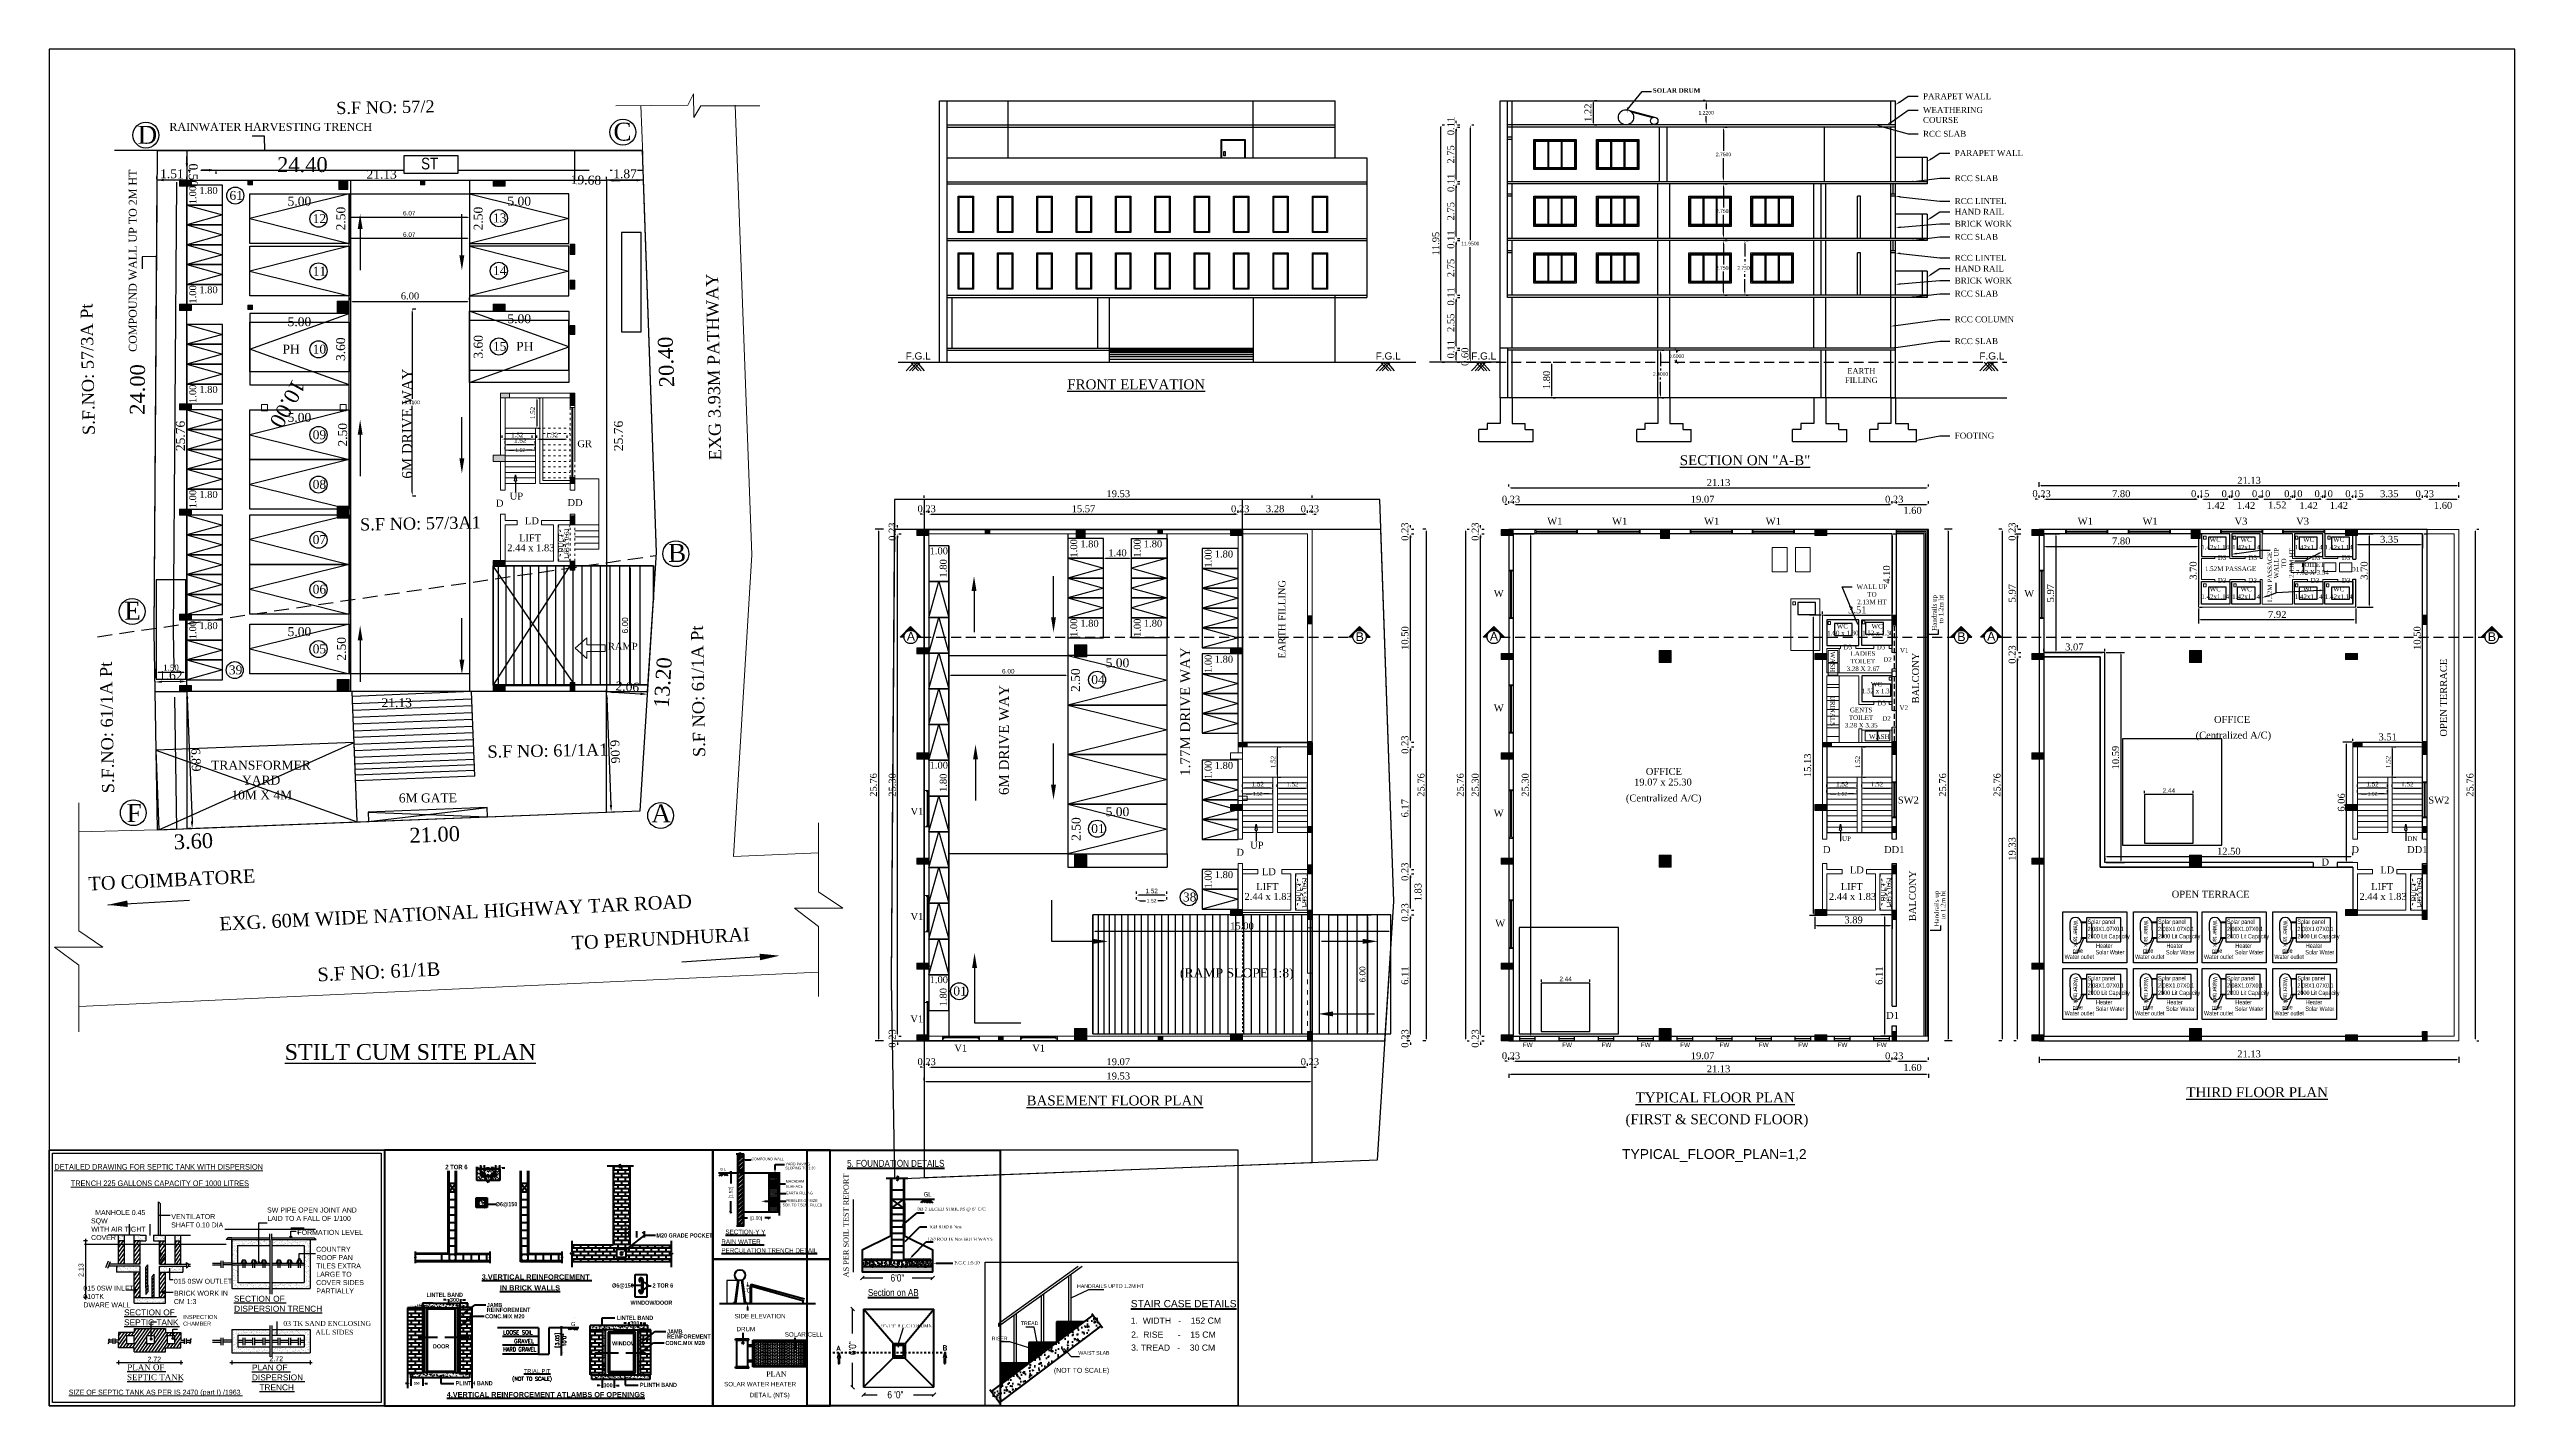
# Model space of a CAD drawing. Header units: metres. Extents: x 3592 to 3825, y 373 to 546.
# Drawn here: x 3627.8 to 3752, y 457.6 to 525.9 of the extents above; entities that cross this region are included whole.
import ezdxf
from ezdxf import colors
from ezdxf.entities.mleader import LeaderData, LeaderLine
from ezdxf.math import Vec2, Vec3

# ---------------------------------------------------------------- set-up
doc = ezdxf.new("R2010")
doc.units = ezdxf.units.M
for name, pattern in [('Aec_Rating_Smoke', [0.175, 0.075, -0.1]), ('AUSGEZOGEN', [0]), ('CENTER', [2, 1.25, -0.25, 0.25, -0.25]), ('DASHDOTX2', [50.8, 25.4, -12.7, 0, -12.7]), ('DASHED', [0.75, 0.5, -0.25]), ('DOT2', [0.125, 0, -0.125]), ('PHANTOM2', [1.25, 0.625, -0.125, 0.125, -0.125, 0.125, -0.125])]:
    doc.linetypes.add(name, pattern=pattern)
doc.layers.get('Defpoints').update_dxf_attribs({"lineweight": 0})
for name, color, linetype in [('0 @ 1', 7, 'Continuous'), ('AS_AT_SITE', 6, 'Continuous'), ('BLK_1_BASEMENT_-1_BLDG_FOOTPRINT', 1, 'Continuous'), ('BLK_1_FLR_-1_BASEMENT_COVERED_PARKING', 173, 'Continuous'), ('BLK_1_FLR_-1_BLT_UP_AREA', 12, 'Continuous'), ('BLK_1_FLR_-1_BLT_UP_AREA_DEDUCT', 12, 'Continuous'), ('BLK_1_FLR_-1_EXIT_WIDTH_DOOR', 2, 'Continuous'), ('BLK_1_FLR_-1_EXIT_WIDTH_STAIR', 1, 'Continuous'), ('BLK_1_FLR_0_BLT_UP_AREA', 1, 'Continuous'), ('BLK_1_FLR_0_BLT_UP_AREA_DEDUCT', 1, 'Continuous'), ('BLK_1_FLR_0_EXIT_WIDTH_DOOR', 2, 'Continuous'), ('BLK_1_FLR_0_EXIT_WIDTH_STAIR', 1, 'Continuous'), ('BLK_1_FLR_0_STILT_PARKING', 13, 'Continuous'), ('BLK_1_FLR_1_BLT_UP_AREA', 1, 'Continuous'), ('BLK_1_FLR_1_EXIT_WIDTH_DOOR', 2, 'Continuous'), ('BLK_1_FLR_1_EXIT_WIDTH_STAIR', 1, 'Continuous'), ('BLK_1_FLR_1_REGULAR_ROOM_1', 2, 'Continuous'), ('BLK_1_FLR_1_ROOM_1_LIGHT_VENTILATION_1', 2, 'Continuous'), ('BLK_1_FLR_1_WATER_CLOSET', 223, 'Continuous'), ('BLK_1_FLR_1_WC_BATH_HT', 223, 'Continuous'), ('BLK_1_FLR_2_REGULAR_ROOM_1', 2, 'Continuous'), ('BLK_1_FLR_3_BLT_UP_AREA', 1, 'Continuous'), ('BLK_1_FLR_3_EXIT_WIDTH_DOOR', 2, 'Continuous'), ('BLK_1_FLR_3_EXIT_WIDTH_STAIR', 1, 'Continuous'), ('BLK_1_FLR_3_REGULAR_ROOM_1', 2, 'Continuous'), ('BLK_1_FLR_3_ROOM_1_LIGHT_VENTILATION_1', 2, 'Continuous'), ('BLK_1_FLR_3_WATER_CLOSET', 223, 'Continuous'), ('BLK_1_HT_OF_BLDG', 5, 'Continuous'), ('BLK_1_LVL_-1_BSMNT_FRONT_SETBACK', 2, 'Continuous'), ('BLK_1_LVL_-1_BSMNT_PLOT_BOUNDARY', 70, 'Continuous'), ('BLK_1_LVL_-1_BSMNT_REAR_SETBACK', 11, 'Continuous'), ('BLK_1_LVL_-1_BSMNT_SIDE_SETBACK1', 171, 'Continuous'), ('BLK_1_LVL_-1_BSMNT_SIDE_SETBACK2', 102, 'Continuous'), ('BLK_1_LVL_0_FRONT_SETBACK', 2, 'Continuous'), ('BLK_1_LVL_0_REAR_SETBACK', 11, 'Continuous'), ('BLK_1_LVL_0_SIDE_SETBACK1', 171, 'Continuous'), ('BLK_1_LVL_0_SIDE_SETBACK2', 102, 'Continuous'), ('BLK_1_PARAPET_HT', 233, 'Continuous'), ('BLK_1_PLINTH_HEIGHT', 7, 'Continuous'), ('CO', 7, 'Continuous'), ('Column', 7, 'Continuous'), ('DIM', 9, 'Continuous'), ('DRIVE_WAY', 7, 'Continuous'), ('FMB_OR_PLR', 70, 'Continuous'), ('PER_AISLE_WIDTH', 5, 'Continuous'), ('PLOT_BOUNDARY', 70, 'Continuous'), ('RWH', 130, 'Continuous'), ('SEPTIC_TANK', 146, 'Continuous'), ('SUPER_IMPOSED', 5, 'Continuous'), ('TOILET_VENTILATION', 6, 'Continuous'), ('TRANSFORMER_YARD', 7, 'Continuous'), ('TWO_WHEELER_DRIVE_WAY', 6, 'Continuous')]:
    doc.layers.add(name, color=color, linetype=linetype)
for name, color, linetype, lineweight in [('1TEXT', 4, 'AUSGEZOGEN', 18), ('2CON', 1, 'Continuous', 35), ('4CON', 3, 'Continuous', 35), ('5CON', 2, 'Continuous', 35), ('BLK_1_FLR_0_WASH', 55, 'Continuous', 5), ('BLK_1_FLR_1_DRINKING_WATER', 7, 'Continuous', 5), ('BLK_1_FLR_1_SP_WC', 233, 'Continuous', 5), ('BLK_1_FLR_1_URINAL', 235, 'Continuous', 5), ('BLK_1_FLR_1_WASH', 55, 'Continuous', 5), ('BLK_1_FLR_3_URINAL', 235, 'Continuous', 5), ('BLK_1_FLR_3_WASH', 55, 'Continuous', 5), ('BLK_1_LVL_0_BLDG_FOOT_PRINT', 1, 'Continuous', 5), ('DIMN', 2, 'Continuous', 13), ('DIST_EXIT', 7, 'Continuous', 0), ('TEXT', 2, 'Continuous', 20), ('wall', 7, 'Continuous', 30)]:
    doc.layers.add(name, color=color, linetype=linetype, lineweight=lineweight)
doc.layers.add('PARKING_SLOT', color=30, linetype='Continuous', plot=False)
doc.layers.add('TWO_WHEELER_PARKING', color=2, linetype='Continuous', plot=False)
doc.styles.add('00', font='romantic.ttf')
doc.styles.add('ANAND', font='times.ttf')
doc.styles.add('Arial', font='arial.ttf')
doc.styles.add('ATT', font='swissck.ttf', dxfattribs={"height": 12})
doc.styles.add('bb', font='romantic.ttf')
doc.styles.add('FOOTING', font='swisscl.ttf')
doc.styles.add('G_Text', font='timesbd.ttf')
doc.styles.add('Ganesan', font='arial.ttf')
doc.styles.add('HEAD', font='bgothm.ttf', dxfattribs={"width": 0.9, "height": 12})
doc.styles.get("Standard").update_dxf_attribs({"font": 'arial.ttf'})
doc.styles.add('STYLE2', font='arial.ttf')
doc.styles.add('T1', font='ROMANS.shx', dxfattribs={"width": 0.96, "height": 4})
doc.styles.add('t11', font='ARIALN.TTF', dxfattribs={"height": 9})
doc.styles.add('t12', font='ARIALN.TTF')
doc.styles.add('t14', font='BKANT.TTF')
doc.styles.add('t15', font='times.ttf')
doc.styles.add('t18', font='romans.shx', dxfattribs={"bigfont": 'bigfont.shx'})
doc.styles.add('t19', font='times.ttf')
doc.styles.add('t21', font='romant.shx')
doc.styles.add('t22', font='MTCORSVA.TTF', dxfattribs={"height": 5000})
doc.styles.add('t3', font='arial.ttf')
doc.styles.add('t4', font='swisscl.ttf')
doc.styles.add('t7', font='arial.ttf')
doc.styles.add('t8', font='arialbd.ttf')
doc.linetypes.add('ZIGZAG', pattern='A,0.0001,-0.2,[131,ltypeshp.shx,S=0.2,R=0,X=-0.2,Y=0],-0.4,[131,ltypeshp.shx,S=0.2,R=180,X=0.2,Y=0],-0.2', length=0.8001)
doc.dimstyles.new('Copy of V1', dxfattribs={"dimtxt": 0.3, "dimasz": 0.1, "dimexe": 0.18, "dimexo": 0.0625, "dimgap": 0.09, "dimtad": 1, "dimzin": 0, "dimdsep": 46, "dimtxsty": 'ANAND', "dimcen": 0.09, "dimadec": 0, "dimazin": 0, "dimtfac": 1, "dimtix": 1, "dimtofl": 0, "dimtmove": 2, "dimatfit": 0, "dimfxl": 0, "dimtolj": 1, "dimtzin": 0, "dimarcsym": 0})
doc.dimstyles.new('d4', dxfattribs={"dimscale": 0, "dimtxt": 9, "dimasz": 4.5, "dimexe": 0.18, "dimexo": 0.0625, "dimgap": 2, "dimtad": 0, "dimlfac": 0.0254, "dimzin": 4, "dimdsep": 46, "dimtxsty": 't12', "dimblk1": 'OBLIQUE', "dimblk2": 'OBLIQUE', "dimsah": 1, "dimcen": 0.09, "dimse1": 1, "dimse2": 1, "dimadec": 0, "dimazin": 0, "dimtfac": 1, "dimtmove": 0, "dimatfit": 3, "dimldrblk": 'OBLIQUE', "dimfxl": 0, "dimtolj": 1, "dimtzin": 0, "dimarcsym": 0})
doc.dimstyles.new('d7', dxfattribs={"dimtxt": 15, "dimasz": 3, "dimexe": 0.18, "dimexo": 0.0625, "dimgap": 2, "dimtad": 0, "dimlfac": 0.0254, "dimzin": 12, "dimdsep": 46, "dimtxsty": 'T1', "dimblk": 'OBLIQUE', "dimcen": 0.09, "dimse1": 1, "dimse2": 1, "dimclrd": 6, "dimclrt": 3, "dimadec": 0, "dimazin": 3, "dimtfac": 0.5, "dimtix": 1, "dimtofl": 0, "dimtmove": 1, "dimatfit": 0, "dimldrblk": 'OBLIQUE', "dimfxl": 0, "dimtolj": 1, "dimtzin": 0, "dimarcsym": 0})
doc.dimstyles.new('G_Dimension_Plan_AP', dxfattribs={"dimtxt": 0.27, "dimasz": 0.23, "dimexe": 0.05, "dimexo": 0.0625, "dimgap": 0.2, "dimtad": 1, "dimzin": 0, "dimdsep": 46, "dimtxsty": 'G_Text', "dimblk": 'ARCHTICK', "dimcen": 0.09, "dimse1": 1, "dimse2": 1, "dimadec": 0, "dimazin": 0, "dimtfac": 1, "dimtix": 1, "dimtofl": 0, "dimtmove": 2, "dimatfit": 0, "dimldrblk": 'ARCHTICK', "dimfxl": 0, "dimtolj": 1, "dimtzin": 0, "dimarcsym": 0})
doc.dimstyles.get("Standard").update_dxf_attribs({"dimtxt": 0.18, "dimasz": 0.18, "dimexe": 0.18, "dimexo": 0.0625, "dimgap": 0.09, "dimtad": 0, "dimtih": 1, "dimtoh": 1, "dimdec": 4, "dimzin": 0, "dimdsep": 46, "dimtxsty": 'Standard', "dimcen": 0.09, "dimadec": 0, "dimazin": 0, "dimtfac": 1, "dimtdec": 4, "dimtofl": 0, "dimtmove": 0, "dimatfit": 3, "dimfxl": 0, "dimtolj": 1, "dimtzin": 0, "dimarcsym": 0})
doc.dimstyles.new('STANDARD$0', dxfattribs={"dimtxt": 7, "dimasz": 3, "dimexe": 3, "dimexo": 1, "dimgap": 1.5, "dimtad": 1, "dimdec": 1, "dimzin": 1, "dimdsep": 46, "dimlunit": 4, "dimtxsty": 'Standard', "dimblk": 'OBLIQUE', "dimcen": 0.09375, "dimdle": 1, "dimclrd": 8, "dimclre": 8, "dimclrt": 7, "dimadec": 1, "dimazin": 0, "dimtfac": 1, "dimtdec": 1, "dimtix": 1, "dimtmove": 2, "dimatfit": 3, "dimldrblk": 'ARCHTICK', "dimfxl": 0, "dimfrac": 2, "dimtolj": 1, "dimtzin": 0, "dimarcsym": 0})
doc.dimstyles.new('V1', dxfattribs={"dimtxt": 0.23, "dimasz": 0.1, "dimexe": 0.18, "dimexo": 0.0625, "dimgap": 0.09, "dimtad": 1, "dimzin": 0, "dimdsep": 46, "dimtxsty": 'Standard', "dimcen": 0.09, "dimadec": 0, "dimazin": 0, "dimtfac": 1, "dimtix": 1, "dimtofl": 0, "dimtmove": 2, "dimatfit": 0, "dimfxl": 0, "dimtolj": 1, "dimtzin": 0, "dimarcsym": 0})

msp = doc.modelspace()

# ---------------------------------------------------------------- texts
for s, height, style, p in [('SOLAR DRUM', 0.23, 'G_Text', (3708.593, 523.75616)), ('RAINWATER HARVESTING TRENCH ', 0.4, 'ANAND', (3633.88248, 521.83857)), ('ST', 0.585801, 'ATT', (3646.55911, 519.89762)), ('61', 0.45, 'ANAND', (3636.90573, 518.36262)), ('12', 0.45, 'ANAND', (3641.0964, 517.19571)), ('13', 0.45, 'ANAND', (3650.1774, 517.22559)), ('11', 0.45, 'ANAND', (3641.0964, 514.54612)), ('14', 0.45, 'ANAND', (3650.1774, 514.576)), ('PH', 0.45, 'ANAND', (3639.57525, 510.61798)), ('10', 0.45, 'ANAND', (3641.0964, 510.61798)), ('15', 0.45, 'ANAND', (3650.1774, 510.76003)), ('PH', 0.45, 'ANAND', (3651.34664, 510.76003)), ('F.G.L', 0.36, 'STYLE2', (3670.96408, 510.31912)), ('F.G.L', 0.36, 'STYLE2', (3694.63398, 510.31912)), ('F.G.L', 0.36, 'STYLE2', (3699.4455, 510.31912)), ('F.G.L', 0.36, 'STYLE2', (3725.03691, 510.31912)), ('%%UFRONT ELEVATION', 0.5, 'ANAND', (3679.09987, 508.81954)), ('09', 0.45, 'ANAND', (3641.0964, 506.30528)), ('%%USECTION ON "A-B"', 0.5, 'ANAND', (3709.94816, 505.00002)), ('08', 0.45, 'ANAND', (3641.0964, 503.80528)), ('D', 0.35, 'ANAND', (3650.32777, 502.91093)), ('DD', 0.35, 'ANAND', (3653.93059, 502.94174)), ('LD', 0.35, 'ANAND', (3651.78947, 502.02121)), ('W1', 0.35, 'ANAND', (3703.27501, 502.00327)), ('W1', 0.35, 'ANAND', (3706.54036, 502.00327)), ('W1', 0.35, 'ANAND', (3711.17317, 502.00327)), ('W1', 0.35, 'ANAND', (3714.277, 502.00327)), ('W1', 0.35, 'ANAND', (3729.99139, 502.00327)), ('W1', 0.35, 'ANAND', (3733.25673, 502.00327)), ('V3', 0.35, 'ANAND', (3737.88954, 502.00327)), ('V3', 0.35, 'ANAND', (3740.99337, 502.00327)), ('07', 0.45, 'ANAND', (3641.0964, 501.0259)), ('2.44 x 1.83', 0.35, 'ANAND', (3650.89575, 500.66345)), ('LIFT', 0.35, 'ANAND', (3651.48839, 501.15905)), ('06', 0.45, 'ANAND', (3641.0964, 498.5259)), ('W', 0.35, 'ANAND', (3700.58227, 498.36727)), ('W', 0.35, 'ANAND', (3727.29864, 498.36727)), ('1.60 x 1.30', 0.23, 'ANAND', (3717.37626, 496.42983)), ('WC', 0.23, 'ANAND', (3717.85242, 496.76933)), ('1.52 x 1.30', 0.23, 'ANAND', (3719.12886, 496.42983)), ('WC', 0.23, 'ANAND', (3719.60502, 496.76933)), ('05', 0.45, 'ANAND', (3641.0964, 495.52003)), ('D3', 0.23, 'ANAND', (3718.19703, 495.72474)), ('D3', 0.23, 'ANAND', (3719.87191, 495.72474)), ('V1', 0.23, 'ANAND', (3721.03665, 495.55311)), ('39', 0.45, 'ANAND', (3636.87667, 494.46233)), ('04', 0.45, 'ANAND', (3680.30804, 493.97206)), ('D2', 0.23, 'ANAND', (3720.19559, 495.09703)), ('W', 0.35, 'ANAND', (3700.58227, 492.59512)), ('1.52 x 1.30', 0.23, 'ANAND', (3719.11281, 493.51167)), ('WC', 0.23, 'ANAND', (3719.57239, 493.85055)), ('D3', 0.23, 'ANAND', (3719.90074, 492.90534)), ('D2', 0.23, 'ANAND', (3720.1459, 492.1262)), ('V2', 0.23, 'ANAND', (3721.01576, 492.66421)), ('OFFICE', 0.35, 'ANAND', (3736.85371, 492.01537)), ('WASH', 0.23, 'ANAND', (3719.48032, 491.20897)), ('(Centralized A/C)', 0.35, 'ANAND', (3735.92892, 491.22611)), ('19.07 x 25.30', 0.35, 'ANAND', (3707.64708, 488.86185)), ('OFFICE', 0.35, 'ANAND', (3708.23824, 489.39857)), ('(Centralized A/C)', 0.35, 'ANAND', (3707.2356, 488.05841)), ('SW2', 0.35, 'ANAND', (3720.93165, 487.95401)), ('SW2', 0.35, 'ANAND', (3747.64802, 487.95401)), ('01', 0.45, 'ANAND', (3680.30804, 486.47206)), ('W', 0.35, 'ANAND', (3700.58227, 487.29922)), ('D', 0.35, 'ANAND', (3687.61902, 485.32813)), ('D', 0.35, 'ANAND', (3717.16146, 485.46146)), ('UP', 0.23, 'ANAND', (3718.12018, 486.07355)), ('DD1', 0.35, 'ANAND', (3720.23624, 485.46115)), ('D', 0.35, 'ANAND', (3743.77577, 485.46146)), ('DD1', 0.35, 'ANAND', (3746.57864, 485.46115)), ('DN', 0.23, 'ANAND', (3746.59046, 486.07355)), ('LD', 0.35, 'ANAND', (3688.9018, 484.34433)), ('LD', 0.35, 'ANAND', (3718.51596, 484.43841)), ('D', 0.35, 'ANAND', (3742.26713, 484.83462)), ('LD', 0.35, 'ANAND', (3745.23233, 484.43841)), ('38', 0.45, 'ANAND', (3684.92605, 483.02274)), ('2.44 x 1.83', 0.35, 'ANAND', (3688.02573, 483.10122)), ('LIFT', 0.35, 'ANAND', (3688.61837, 483.59682)), ('2.44 x 1.83', 0.35, 'ANAND', (3717.46097, 483.10122)), ('LIFT', 0.35, 'ANAND', (3718.05361, 483.59682)), ('2.44 x 1.83', 0.35, 'ANAND', (3744.17734, 483.10122)), ('LIFT', 0.35, 'ANAND', (3744.76998, 483.59682)), ('W', 0.35, 'ANAND', (3700.65751, 481.75567)), ('pipe', 0.219785, 'FOOTING', (3729.73291, 480.43749)), ('Solar Water', 0.2197853, 'FOOTING', (3730.88893, 480.3561)), ('  Heater', 0.219785, 'FOOTING', (3730.75919, 480.68505)), ('pipe', 0.219785, 'FOOTING', (3733.27965, 480.43749)), ('Solar Water', 0.2197853, 'FOOTING', (3734.43568, 480.3561)), ('  Heater', 0.219785, 'FOOTING', (3734.30594, 480.68505)), ('pipe', 0.219785, 'FOOTING', (3736.74987, 480.43749)), ('Solar Water', 0.2197853, 'FOOTING', (3737.90589, 480.3561)), ('  Heater', 0.219785, 'FOOTING', (3737.77615, 480.68505)), ('pipe', 0.219785, 'FOOTING', (3740.29735, 480.43749)), ('Solar Water', 0.2197853, 'FOOTING', (3741.45338, 480.3561)), ('  Heater', 0.219785, 'FOOTING', (3741.32363, 480.68505)), ('Water outlet', 0.2197853, 'FOOTING', (3729.3309, 480.12884)), ('Water outlet', 0.2197853, 'FOOTING', (3732.87764, 480.12884)), ('Water outlet', 0.2197853, 'FOOTING', (3736.34786, 480.12884)), ('Water outlet', 0.2197853, 'FOOTING', (3739.89534, 480.12884)), ('01', 0.45, 'ANAND', (3673.36233, 478.28615)), ('  Heater', 0.219785, 'FOOTING', (3730.75919, 477.83855)), ('  Heater', 0.219785, 'FOOTING', (3734.30594, 477.83855)), ('  Heater', 0.219785, 'FOOTING', (3737.77615, 477.83855)), ('  Heater', 0.219785, 'FOOTING', (3741.32363, 477.83855)), ('D1', 0.35, 'ANAND', (3720.34037, 477.10977)), ('Water outlet', 0.2197853, 'FOOTING', (3729.3309, 477.28235)), ('pipe', 0.219785, 'FOOTING', (3729.73291, 477.59099)), ('Solar Water', 0.2197853, 'FOOTING', (3730.88893, 477.5096)), ('Water outlet', 0.2197853, 'FOOTING', (3732.87764, 477.28235)), ('pipe', 0.219785, 'FOOTING', (3733.27965, 477.59099)), ('Solar Water', 0.2197853, 'FOOTING', (3734.43568, 477.5096)), ('Water outlet', 0.2197853, 'FOOTING', (3736.34786, 477.28235)), ('pipe', 0.219785, 'FOOTING', (3736.74987, 477.59099)), ('Solar Water', 0.2197853, 'FOOTING', (3737.90589, 477.5096)), ('Water outlet', 0.2197853, 'FOOTING', (3739.89534, 477.28235)), ('pipe', 0.219785, 'FOOTING', (3740.29735, 477.59099)), ('Solar Water', 0.2197853, 'FOOTING', (3741.45338, 477.5096)), ('%%UBASEMENT FLOOR PLAN', 0.5, 'ANAND', (3677.04794, 472.74838)), ('%%UTYPICAL FLOOR PLAN', 0.5, 'ANAND', (3707.72375, 472.90202)), ('%%UTHIRD FLOOR PLAN', 0.5, 'ANAND', (3735.45891, 473.16723)), ('(FIRST & SECOND FLOOR)', 0.5, 'ANAND', (3707.21429, 471.80343))]:
    msp.add_text(s, height=height, dxfattribs=dict(style=style)).set_placement(p)
for s, height, rotation, style, p in [('S.F NO: 57/2', 0.612, 1.0169502, 'ANAND', (3642.28679, 522.67996)), ('COMPOUND WALL UP TO 2M HT', 0.4, 90, 'ANAND', (3632.23713, 510.70708)), ('EXG 3.93M PATHWAY ', 0.612, 91.0169502, 'ANAND', (3661.68047, 505.24164)), ('S.F.NO: 57/3A Pt', 0.612, 91.0169502, 'ANAND', (3630.12827, 506.52177)), ('S.F NO: 57/3A1', 0.612, 1.0169502, 'ANAND', (3643.48609, 501.70579)), ('1.83 x 0.61', 0.23, 90, 'ANAND', (3654.00125, 500.24669)), ('DUCT', 0.23, 90, 'ANAND', (3653.71404, 500.59461)), ('S.F NO: 61/1A Pt', 0.612, 91.0169502, 'ANAND', (3660.87177, 490.30158)), ('WASH', 0.23, 270, 'ANAND', (3717.53883, 495.60996)), ('BALCONY', 0.35, 90, 'ANAND', (3721.9979, 492.999)), ('S.F.NO: 61/1A Pt', 0.612, 91.0169502, 'ANAND', (3631.10218, 488.47788)), ('URINALS', 0.23, 270, 'ANAND', (3717.53883, 493.37993)), ('S.F NO: 61/1A1', 0.612, 1.0169502, 'ANAND', (3649.90551, 490.26186)), ('TO COIMBATORE', 0.68, 2.7589221, 'ANAND', (3629.81888, 483.57275)), ('BALCONY', 0.35, 90, 'ANAND', (3721.83847, 482.02846)), ('DUCT', 0.23, 90, 'ANAND', (3690.87374, 483.02058)), ('1.83 x 0.61', 0.23, 90, 'ANAND', (3691.16096, 482.67265)), ('DUCT', 0.23, 90, 'ANAND', (3720.30898, 483.02058)), ('1.83 x 0.61', 0.23, 90, 'ANAND', (3720.5962, 482.67265)), ('DUCT', 0.23, 90, 'ANAND', (3747.02535, 483.02058)), ('1.83 x 0.61', 0.23, 90, 'ANAND', (3747.31257, 482.67265)), ('Water tank', 0.219785, 270, 'FOOTING', (3729.77958, 482.06343)), ('Water tank', 0.219785, 270, 'FOOTING', (3733.32633, 482.06343)), ('Water tank', 0.219785, 270, 'FOOTING', (3736.79654, 482.06343)), ('Water tank', 0.219785, 270, 'FOOTING', (3740.34402, 482.06343)), ('TO PERUNDHURAI', 0.68, 2.7589221, 'ANAND', (3654.14943, 480.59999)), ('S.F NO: 61/1B', 0.68, 2.7589221, 'ANAND', (3641.34969, 478.99612)), ('Water tank', 0.219785, 270, 'FOOTING', (3729.77958, 479.21693)), ('Water tank', 0.219785, 270, 'FOOTING', (3733.32633, 479.21693)), ('Water tank', 0.219785, 270, 'FOOTING', (3736.79654, 479.21693)), ('Water tank', 0.219785, 270, 'FOOTING', (3740.34402, 479.21693))]:
    msp.add_text(s, height=height, rotation=rotation, dxfattribs=dict(style=style)).set_placement(p)
at = {"extrusion": (-7.90296e-06, 0.003676, 0.999993), "style": 'ANAND'}
for s, p in [('D', (3632.28163, 521.18168, 1.95005)), ('C', (3656.24642, 521.34181, 1.95045)), ('B', (3658.99862, 500.12469, 1.87243)), ('E', (3631.60919, 497.21123, 1.86193)), ('F', (3631.7303, 487.01708, 1.82445)), ('A', (3658.15572, 487.00265, 1.82419))]:
    msp.add_text(s, height=0.90299, rotation=0.1231651, dxfattribs=at).set_placement(p)
at = {"linetype": 'DASHDOTX2', "ltscale": 30}
for s, p in [('A', (3671.01821, 496.15557)), ('B', (3693.62342, 496.13654)), ('A', (3700.38292, 496.15557)), ('B', (3723.92561, 496.13654)), ('A', (3725.42582, 496.15557)), ('B', (3750.64198, 496.13654))]:
    msp.add_text(s, height=0.44614, dxfattribs=at).set_placement(p)
at = {"lineweight": 40, "extrusion": (-4.12703e-05, 0, 1), "style": 't3'}
for s, height, p in [('HANDRAILS UPTO 1.2M HT', 0.1870769, (3679.5945, 463.5568, -0.15158)), ('%%USTAIR CASE DETAILS', 0.3668175, (3682.30241, 462.5823, -0.15158)), ('1.  WIDTH   -    152 CM', 0.3117949, (3682.29671, 461.75549, -0.15158)), ('RISER', 0.187077, (3675.29676, 460.91173, -0.15158)), ('TREAD', 0.187077, (3676.76024, 461.68209, -0.15158)), ('3. TREAD   -    30 CM', 0.3117949, (3682.31839, 460.39472, -0.15158)), ('2.  RISE      -    15 CM', 0.3117949, (3682.31839, 461.04957, -0.15158)), ('(NOT TO SCALE)', 0.2494359, (3678.42765, 459.28094, -0.15158)), ('WAIST SLAB', 0.187077, (3679.65839, 460.18768, -0.15158))]:
    msp.add_text(s, height=height, dxfattribs=at).set_placement(p)
at = {"attachment_point": 5, "rotation": 90, "style": 'ANAND'}
for s, insert, char_height in [('\\A1;6M DRIVE WAY', (3645.85661, 507.08689), 0.5), ('\\A1;EARTH FILLING', (3689.91259, 497.23939), 0.35), ('\\A1;1.77M DRIVE WAY', (3685.04541, 492.58967), 0.5), ('\\A1;OPEN TERRACE', (3748.41469, 493.28709), 0.35), ('\\A1;6M DRIVE WAY', (3675.91445, 491.15346), 0.5)]:
    msp.add_mtext(s, dxfattribs=dict(at, insert=insert, char_height=char_height))
for s, insert, char_height, attachment_point, style in [('\\A1;EARTH \\PFILLING', (3719.09425, 509.51067), 0.28, 5, 'ANAND'), ('GR', (3654.79391, 506.07755), 0.35, 5, 'ANAND'), ('UP', (3651.35775, 503.43895), 0.35, 5, 'ANAND'), ('\\A1;WC\\P1.42x1.14', (3736.91766, 501.0555), 0.23, 5, 'ANAND'), ('D3', (3737.25818, 500.34261), 0.23, 5, 'ANAND'), ('\\A1;WC\\P1.42x1.14', (3738.47257, 501.0555), 0.23, 5, 'ANAND'), ('D3', (3738.80193, 500.34261), 0.23, 5, 'ANAND'), ('\\A1;WC\\P1.42x1.14', (3741.62405, 501.0555), 0.23, 5, 'ANAND'), ('D3', (3741.99257, 500.34261), 0.23, 5, 'ANAND'), ('\\A1;WC\\P1.42x1.14', (3743.13731, 501.0555), 0.23, 5, 'ANAND'), ('D3', (3743.50392, 500.34261), 0.23, 5, 'ANAND'), ('D3', (3737.25818, 499.19314), 0.23, 5, 'ANAND'), ('D3', (3738.80066, 499.19314), 0.23, 5, 'ANAND'), ('D3', (3741.93862, 499.19314), 0.23, 5, 'ANAND'), ('D3', (3743.50519, 499.19314), 0.23, 5, 'ANAND'), ('D1', (3743.95659, 499.75726), 0.23, 5, 'ANAND'), ('\\A1;WC\\P1.42x1.14', (3736.91766, 498.5666), 0.23, 5, 'ANAND'), ('\\A1;WC\\P1.42x1.14', (3738.47257, 498.5666), 0.23, 5, 'ANAND'), ('\\A1;WC\\P1.42x1.14', (3741.62405, 498.5666), 0.23, 5, 'ANAND'), ('\\A1;WC\\P1.42x1.14', (3743.13731, 498.5666), 0.23, 5, 'ANAND'), ('V1', (3671.53118, 487.55979), 0.35, 5, 'ANAND'), ('UP', (3688.649, 485.85615), 0.35, 5, 'ANAND'), ('\\A1;OPEN TERRACE', (3736.68475, 483.38723), 0.35, 5, 'ANAND'), ('V1', (3671.53118, 482.26389), 0.35, 5, 'ANAND'), ('Solar panel\\P2.08X1.07X0.1\\P2000 Lit Capacity', (3730.489, 481.0948), 0.2197853, 7, 'FOOTING'), ('Solar panel\\P2.08X1.07X0.1\\P2000 Lit Capacity', (3734.03574, 481.0948), 0.2197853, 7, 'FOOTING'), ('Solar panel\\P2.08X1.07X0.1\\P2000 Lit Capacity', (3737.50596, 481.0948), 0.2197853, 7, 'FOOTING'), ('Solar panel\\P2.08X1.07X0.1\\P2000 Lit Capacity', (3741.05344, 481.0948), 0.2197853, 7, 'FOOTING'), ('Solar panel\\P2.08X1.07X0.1\\P2000 Lit Capacity', (3730.489, 478.2483), 0.2197853, 7, 'FOOTING'), ('Solar panel\\P2.08X1.07X0.1\\P2000 Lit Capacity', (3734.03574, 478.2483), 0.2197853, 7, 'FOOTING'), ('Solar panel\\P2.08X1.07X0.1\\P2000 Lit Capacity', (3737.50596, 478.2483), 0.2197853, 7, 'FOOTING'), ('Solar panel\\P2.08X1.07X0.1\\P2000 Lit Capacity', (3741.05344, 478.2483), 0.2197853, 7, 'FOOTING'), ('V1', (3671.52169, 477.10698), 0.35, 5, 'ANAND'), ('{\\LSTILT CUM SITE PLAN}', (3646.01435, 475.43519), 0.8, 5, 'ANAND'), ('V1', (3673.73571, 475.63676), 0.35, 5, 'ANAND'), ('V1', (3677.66001, 475.63676), 0.35, 5, 'ANAND')]:
    msp.add_mtext(s, dxfattribs=dict(insert=insert, char_height=char_height, attachment_point=attachment_point, style=style))
at = {"style": 'ANAND'}
for s, insert, char_height, width, attachment_point, rotation in [('\\A1; 1.52M PASSAGE ', (3739.66681, 499.30819), 0.23, 5.1184554, 5, 90), ('{\\W8.01757;  }EXG. 60M WIDE NATIONAL HIGHWAY TAR ROAD ', (3632.27049, 482.03788), 0.68, 31.2765568, 1, 2.7589221)]:
    msp.add_mtext(s, dxfattribs=dict(at, insert=insert, char_height=char_height, width=width, attachment_point=attachment_point, rotation=rotation))
at = {"char_height": 0.23, "style": 'ANAND'}
for s, insert, width, attachment_point in [('\\A1; 1.52M PASSAGE ', (3737.64395, 499.77793), 5.1184554, 5), ('\\A1;TOILET\\P7.62 X 3.54', (3741.80806, 499.79105), 5.1184554, 5), ('{\\W5.95173;  }LADIES \\P{\\W5.98981;  }TOILET\\P{\\W9.591933; }3.28 X 2.67', (3717.51628, 495.6262), 3.2036065, 1), ('{\\W6.29987;  }GENTS\\P{\\W5.98981;  }TOILET\\P{\\W9.634902; }3.28 X 3.35', (3717.42001, 492.78274), 3.2036065, 1)]:
    msp.add_mtext(s, dxfattribs=dict(at, insert=insert, width=width, attachment_point=attachment_point))
at = {"char_height": 0.23, "width": 1.9778993, "attachment_point": 3, "rotation": 90, "line_spacing_factor": 0.864754, "style": 'ANAND'}
for insert in [(3722.6557, 498.46343), (3722.7643, 483.56312)]:
    msp.add_mtext('Handrails up to 1.2m ht', dxfattribs=dict(at, insert=insert))
at = {"lineweight": 13, "ltscale": 2, "attachment_point": 5}
for s, insert, char_height, style in [('RAMP', (3656.71527, 495.87528), 0.35, 'ANAND'), ('(RAMP SLOPE 1:8)', (3687.6384, 479.35395), 0.455, 'ANAND'), ('FW', (3702.29171, 475.80008), 0.2286, 'Ganesan'), ('FW', (3704.27291, 475.80008), 0.2286, 'Ganesan'), ('FW', (3706.25411, 475.80008), 0.2286, 'Ganesan'), ('FW', (3708.23531, 475.80008), 0.2286, 'Ganesan'), ('FW', (3710.21651, 475.80008), 0.2286, 'Ganesan'), ('FW', (3712.19771, 475.80008), 0.2286, 'Ganesan'), ('FW', (3714.17891, 475.80008), 0.2286, 'Ganesan'), ('FW', (3716.16011, 475.80008), 0.2286, 'Ganesan'), ('FW', (3718.14131, 475.80008), 0.2286, 'Ganesan'), ('FW', (3720.12251, 475.80008), 0.2286, 'Ganesan')]:
    msp.add_mtext(s, dxfattribs=dict(at, insert=insert, char_height=char_height, style=style))
at = {"lineweight": -2, "char_height": 0.45, "width": 10.1704131, "attachment_point": 1, "style": 'ANAND'}
for s, insert in [('{\\W7.93724;  }TRANSFORMER \\P{\\W8.34683;   }YARD \\P{\\W7.29605;   }10M X 4M', (3633.28527, 490.11205)), ('{\\W7.37808;   }6M GATE ', (3641.67542, 488.46144))]:
    msp.add_mtext(s, dxfattribs=dict(at, insert=insert))
at = {"layer": 'BLK_1_FLR_1_BLT_UP_AREA', "color": 18, "insert": (3707.03924, 470.54952), "char_height": 0.5, "attachment_point": 1}
msp.add_mtext_dynamic_manual_height_columns('TYPICAL_FLOOR_PLAN=1,2', width=10.5970681, gutter_width=0.9, heights=[0], dxfattribs=at)

# ---------------------------------------------------------------- blocks, each defined once
blk = doc.blocks.new('*U12')
at = {"color": 4, "linetype": 'Continuous', "lineweight": 13}
for p, q in [((146.9, 129.1), (146.9, 131.1)), ((210.9, 130.1), (146.9, 130.1)), ((210.9, 129.1), (210.9, 131.1))]:
    blk.add_line(p, q, dxfattribs=at)
for points in [[(144.9, 132.6), (142.9, 132.6), (142.9, 127.6), (144.9, 127.6)], [(212.9, 129.1), (212.9, 131.1), (144.9, 131.1), (144.9, 129.1)], [(212.9, 132.6), (214.9, 132.6), (214.9, 127.6), (212.9, 127.6)]]:
    blk.add_lwpolyline(points, close=True, dxfattribs=at)
blk = doc.blocks.new('*D154')
at = {"color": 0, "lineweight": -2}
for p, q in [((3692.26, 482.35), (3694.4, 482.35)), ((3694.22, 482.25), (3694.22, 476.45)), ((3691.48, 476.35), (3694.4, 476.35))]:
    blk.add_line(p, q, dxfattribs=at)
at = {"color": 0}
for points in [[(3694.2, 482.25), (3694.23, 482.25), (3694.22, 482.35)], [(3694.2, 476.45), (3694.23, 476.45), (3694.22, 476.35)]]:
    blk.add_solid(points, dxfattribs=at)
at = {"layer": 'Defpoints', "color": 0}
for p in [(3692.2, 482.35), (3691.42, 476.35), (3694.22, 476.35)]:
    blk.add_point(p, dxfattribs=at)
at = {"color": 0, "insert": (3693.97, 479.35), "char_height": 0.3, "attachment_point": 5, "rotation": 90}
blk.add_mtext('\\A1;6.00', dxfattribs=at)
blk = doc.blocks.new('_CLOSEDBLANK')
at = {"color": 0, "linetype": 'ByBlock'}
for p, q in [((-1, 0.17), (0, 0)), ((-1, 0.17), (-1, -0.17)), ((0, 0), (-1, -0.17))]:
    blk.add_line(p, q, dxfattribs=at)
blk = doc.blocks.new('*U13')
at = {"color": 4, "linetype": 'Continuous', "lineweight": 13}
for p, q in [((146.9, 129.1), (146.9, 131.1)), ((234.9, 130.1), (146.9, 130.1)), ((234.9, 129.1), (234.9, 131.1))]:
    blk.add_line(p, q, dxfattribs=at)
for points in [[(144.9, 132.6), (142.9, 132.6), (142.9, 127.6), (144.9, 127.6)], [(236.9, 129.1), (236.9, 131.1), (144.9, 131.1), (144.9, 129.1)], [(236.9, 132.6), (238.9, 132.6), (238.9, 127.6), (236.9, 127.6)]]:
    blk.add_lwpolyline(points, close=True, dxfattribs=at)
blk = doc.blocks.new('*U14')
at = {"color": 4, "linetype": 'Continuous', "lineweight": 13}
for p, q in [((146.9, 129.1), (146.9, 131.1)), ((222.9, 130.1), (146.9, 130.1)), ((222.9, 129.1), (222.9, 131.1))]:
    blk.add_line(p, q, dxfattribs=at)
for points in [[(144.9, 132.6), (142.9, 132.6), (142.9, 127.6), (144.9, 127.6)], [(224.9, 129.1), (224.9, 131.1), (144.9, 131.1), (144.9, 129.1)], [(224.9, 132.6), (226.9, 132.6), (226.9, 127.6), (224.9, 127.6)]]:
    blk.add_lwpolyline(points, close=True, dxfattribs=at)
blk = doc.blocks.new('*D185')
at = {"color": 0, "lineweight": -2}
for p, q in [((3719.12, 490.71), (3719.12, 489.38)), ((3719.18, 490.81), (3719.3, 490.81)), ((3719.18, 489.28), (3719.3, 489.28))]:
    blk.add_line(p, q, dxfattribs=at)
at = {"color": 0}
for points in [[(3719.1, 490.71), (3719.13, 490.71), (3719.12, 490.81)], [(3719.1, 489.38), (3719.13, 489.38), (3719.12, 489.28)]]:
    blk.add_solid(points, dxfattribs=at)
at = {"layer": 'Defpoints', "color": 0}
for p in [(3719.12, 490.81), (3719.12, 489.28), (3719.12, 489.28)]:
    blk.add_point(p, dxfattribs=at)
at = {"color": 0, "insert": (3718.91, 490.05), "char_height": 0.23, "attachment_point": 5, "rotation": 90, "style": 'ANAND'}
blk.add_mtext('\\A1;1.52', dxfattribs=at)
blk = doc.blocks.new('*D186')
at = {"color": 0, "lineweight": -2}
for p, q in [((3717.36, 488.79), (3717.36, 488.91)), ((3718.79, 488.73), (3717.46, 488.73)), ((3718.89, 488.79), (3718.89, 488.91))]:
    blk.add_line(p, q, dxfattribs=at)
at = {"color": 0}
for points in [[(3717.46, 488.74), (3717.46, 488.71), (3717.36, 488.73)], [(3718.79, 488.74), (3718.79, 488.71), (3718.89, 488.73)]]:
    blk.add_solid(points, dxfattribs=at)
at = {"layer": 'Defpoints', "color": 0}
for p in [(3717.36, 488.73), (3717.36, 488.73), (3718.89, 488.73)]:
    blk.add_point(p, dxfattribs=at)
at = {"color": 0, "insert": (3718.13, 488.93), "char_height": 0.23, "attachment_point": 5, "style": 'ANAND'}
blk.add_mtext('\\A1;1.52', dxfattribs=at)
blk = doc.blocks.new('*D187')
at = {"color": 0, "lineweight": -2}
for p, q in [((3719.12, 488.79), (3719.12, 488.91)), ((3719.22, 488.73), (3720.54, 488.73)), ((3720.64, 488.79), (3720.64, 488.91))]:
    blk.add_line(p, q, dxfattribs=at)
at = {"color": 0}
for points in [[(3719.22, 488.74), (3719.22, 488.71), (3719.12, 488.73)], [(3720.54, 488.74), (3720.54, 488.71), (3720.64, 488.73)]]:
    blk.add_solid(points, dxfattribs=at)
at = {"layer": 'Defpoints', "color": 0}
for p in [(3719.12, 488.73), (3720.64, 488.73), (3720.64, 488.73)]:
    blk.add_point(p, dxfattribs=at)
at = {"color": 0, "insert": (3719.88, 488.93), "char_height": 0.23, "attachment_point": 5, "style": 'ANAND'}
blk.add_mtext('\\A1;1.52', dxfattribs=at)
blk = doc.blocks.new('*D104')
at = {"color": 0, "lineweight": -2}
for p, q in [((3699.92, 476.34), (3699.92, 476.44)), ((3699.92, 475.91), (3699.92, 475.81)), ((3699.98, 476.24), (3700.1, 476.24)), ((3699.98, 476.01), (3700.1, 476.01))]:
    blk.add_line(p, q, dxfattribs=at)
at = {"color": 0}
for points in [[(3699.9, 476.34), (3699.94, 476.34), (3699.92, 476.24)], [(3699.9, 475.91), (3699.94, 475.91), (3699.92, 476.01)]]:
    blk.add_solid(points, dxfattribs=at)
at = {"layer": 'Defpoints', "color": 0}
for p in [(3699.92, 476.24), (3699.92, 476.24), (3699.92, 476.01)]:
    blk.add_point(p, dxfattribs=at)
at = {"color": 0, "insert": (3699.65, 476.12), "char_height": 0.35, "attachment_point": 5, "rotation": 90, "style": 'ANAND'}
blk.add_mtext('\\A1;0.23', dxfattribs=at)
blk = doc.blocks.new('*D105')
at = {"color": 0, "lineweight": -2}
for p, q in [((3699.92, 476.34), (3699.92, 501.44)), ((3699.98, 501.54), (3700.1, 501.54)), ((3699.98, 476.24), (3700.1, 476.24))]:
    blk.add_line(p, q, dxfattribs=at)
at = {"color": 0}
for points in [[(3699.9, 501.44), (3699.94, 501.44), (3699.92, 501.54)], [(3699.9, 476.34), (3699.94, 476.34), (3699.92, 476.24)]]:
    blk.add_solid(points, dxfattribs=at)
at = {"layer": 'Defpoints', "color": 0}
for p in [(3699.92, 501.54), (3699.92, 501.54), (3699.92, 476.24)]:
    blk.add_point(p, dxfattribs=at)
at = {"color": 0, "insert": (3699.65, 488.89), "char_height": 0.35, "attachment_point": 5, "rotation": 90, "style": 'ANAND'}
blk.add_mtext('\\A1;25.30', dxfattribs=at)
blk = doc.blocks.new('*D106')
at = {"color": 0, "lineweight": -2}
for p, q in [((3699.92, 501.87), (3699.92, 501.97)), ((3699.98, 501.77), (3700.1, 501.77)), ((3699.92, 501.44), (3699.92, 501.34)), ((3699.98, 501.54), (3700.1, 501.54))]:
    blk.add_line(p, q, dxfattribs=at)
at = {"color": 0}
for points in [[(3699.9, 501.87), (3699.94, 501.87), (3699.92, 501.77)], [(3699.9, 501.44), (3699.94, 501.44), (3699.92, 501.54)]]:
    blk.add_solid(points, dxfattribs=at)
at = {"layer": 'Defpoints', "color": 0}
for p in [(3699.92, 501.77), (3699.92, 501.77), (3699.92, 501.54)]:
    blk.add_point(p, dxfattribs=at)
at = {"color": 0, "insert": (3699.65, 501.65), "char_height": 0.35, "attachment_point": 5, "rotation": 90, "style": 'ANAND'}
blk.add_mtext('\\A1;0.23', dxfattribs=at)
blk = doc.blocks.new('*D107')
at = {"color": 0, "lineweight": -2}
for p, q in [((3699.17, 476.11), (3699.17, 501.67)), ((3699.24, 501.77), (3699.35, 501.77)), ((3699.24, 476.01), (3699.35, 476.01))]:
    blk.add_line(p, q, dxfattribs=at)
at = {"color": 0}
for points in [[(3699.16, 501.67), (3699.19, 501.67), (3699.17, 501.77)], [(3699.16, 476.11), (3699.19, 476.11), (3699.17, 476.01)]]:
    blk.add_solid(points, dxfattribs=at)
at = {"layer": 'Defpoints', "color": 0}
for p in [(3699.17, 501.77), (3699.17, 501.77), (3699.17, 476.01)]:
    blk.add_point(p, dxfattribs=at)
at = {"color": 0, "insert": (3698.9, 488.89), "char_height": 0.35, "attachment_point": 5, "rotation": 90, "style": 'ANAND'}
blk.add_mtext('\\A1;25.76', dxfattribs=at)
blk = doc.blocks.new('*D108')
at = {"color": 0, "lineweight": -2}
for p, q in [((3723.67, 501.77), (3723.28, 501.77)), ((3723.46, 501.67), (3723.46, 476.11)), ((3723.67, 476.01), (3723.28, 476.01))]:
    blk.add_line(p, q, dxfattribs=at)
at = {"color": 0}
for points in [[(3723.44, 501.67), (3723.47, 501.67), (3723.46, 501.77)], [(3723.44, 476.11), (3723.47, 476.11), (3723.46, 476.01)]]:
    blk.add_solid(points, dxfattribs=at)
at = {"layer": 'Defpoints', "color": 0}
for p in [(3723.73, 501.77), (3723.46, 476.01), (3723.73, 476.01)]:
    blk.add_point(p, dxfattribs=at)
at = {"color": 0, "insert": (3723.19, 488.89), "char_height": 0.35, "attachment_point": 5, "rotation": 90, "style": 'ANAND'}
blk.add_mtext('\\A1;25.76', dxfattribs=at)
blk = doc.blocks.new('*D109')
at = {"color": 0, "lineweight": -2}
for p, q in [((3701.24, 503.01), (3701.14, 503.01)), ((3701.34, 503.07), (3701.34, 503.19)), ((3701.57, 503.07), (3701.57, 503.19)), ((3701.67, 503.01), (3701.77, 503.01))]:
    blk.add_line(p, q, dxfattribs=at)
at = {"color": 0}
for points in [[(3701.24, 503.03), (3701.24, 503), (3701.34, 503.01)], [(3701.67, 503.03), (3701.67, 503), (3701.57, 503.01)]]:
    blk.add_solid(points, dxfattribs=at)
at = {"layer": 'Defpoints', "color": 0}
for p in [(3701.34, 503.01), (3701.57, 503.01), (3701.57, 503.01)]:
    blk.add_point(p, dxfattribs=at)
at = {"color": 0, "insert": (3701.45, 503.28), "char_height": 0.35, "attachment_point": 5, "style": 'ANAND'}
blk.add_mtext('\\A1;0.23', dxfattribs=at)
blk = doc.blocks.new('*D110')
at = {"color": 0, "lineweight": -2}
for p, q in [((3701.57, 503.07), (3701.57, 503.19)), ((3701.67, 503.01), (3720.54, 503.01)), ((3720.64, 503.07), (3720.64, 503.19))]:
    blk.add_line(p, q, dxfattribs=at)
at = {"color": 0}
for points in [[(3701.67, 503.03), (3701.67, 503), (3701.57, 503.01)], [(3720.54, 503.03), (3720.54, 503), (3720.64, 503.01)]]:
    blk.add_solid(points, dxfattribs=at)
at = {"layer": 'Defpoints', "color": 0}
for p in [(3701.57, 503.01), (3720.64, 503.01), (3720.64, 503.01)]:
    blk.add_point(p, dxfattribs=at)
at = {"color": 0, "insert": (3711.1, 503.28), "char_height": 0.35, "attachment_point": 5, "style": 'ANAND'}
blk.add_mtext('\\A1;19.07', dxfattribs=at)
blk = doc.blocks.new('*D111')
at = {"color": 0, "lineweight": -2}
for p, q in [((3720.54, 503.01), (3720.44, 503.01)), ((3720.64, 503.07), (3720.64, 503.19)), ((3720.87, 503.07), (3720.87, 503.19)), ((3720.97, 503.01), (3721.07, 503.01))]:
    blk.add_line(p, q, dxfattribs=at)
at = {"color": 0}
for points in [[(3720.54, 503.03), (3720.54, 503), (3720.64, 503.01)], [(3720.97, 503.03), (3720.97, 503), (3720.87, 503.01)]]:
    blk.add_solid(points, dxfattribs=at)
at = {"layer": 'Defpoints', "color": 0}
for p in [(3720.64, 503.01), (3720.87, 503.01), (3720.87, 503.01)]:
    blk.add_point(p, dxfattribs=at)
at = {"color": 0, "insert": (3720.75, 503.28), "char_height": 0.35, "attachment_point": 5, "style": 'ANAND'}
blk.add_mtext('\\A1;0.23', dxfattribs=at)
blk = doc.blocks.new('*D112')
at = {"color": 0, "lineweight": -2}
for p, q in [((3720.87, 503.07), (3720.87, 503.19)), ((3720.97, 503.01), (3722.37, 503.01)), ((3722.47, 503.07), (3722.47, 503.19))]:
    blk.add_line(p, q, dxfattribs=at)
at = {"color": 0}
for points in [[(3720.97, 503.03), (3720.97, 503), (3720.87, 503.01)], [(3722.37, 503.03), (3722.37, 503), (3722.47, 503.01)]]:
    blk.add_solid(points, dxfattribs=at)
at = {"layer": 'Defpoints', "color": 0}
for p in [(3720.87, 503.01), (3722.47, 503.01), (3722.47, 503.01)]:
    blk.add_point(p, dxfattribs=at)
at = {"color": 0, "insert": (3721.67, 502.72), "char_height": 0.35, "attachment_point": 5, "style": 'ANAND'}
blk.add_mtext('\\A1;1.60', dxfattribs=at)
blk = doc.blocks.new('*D113')
at = {"color": 0, "lineweight": -2}
for p, q in [((3701.34, 503.92), (3701.34, 504.03)), ((3701.44, 503.85), (3722.37, 503.85)), ((3722.47, 503.92), (3722.47, 504.03))]:
    blk.add_line(p, q, dxfattribs=at)
at = {"color": 0}
for points in [[(3701.44, 503.87), (3701.44, 503.84), (3701.34, 503.85)], [(3722.37, 503.87), (3722.37, 503.84), (3722.47, 503.85)]]:
    blk.add_solid(points, dxfattribs=at)
at = {"layer": 'Defpoints', "color": 0}
for p in [(3701.34, 503.85), (3722.47, 503.85), (3722.47, 503.85)]:
    blk.add_point(p, dxfattribs=at)
at = {"color": 0, "insert": (3711.9, 504.12), "char_height": 0.35, "attachment_point": 5, "style": 'ANAND'}
blk.add_mtext('\\A1;21.13', dxfattribs=at)
blk = doc.blocks.new('*D114')
at = {"color": 0, "lineweight": -2}
for p, q in [((3701.24, 474.98), (3701.14, 474.98)), ((3701.34, 475.04), (3701.34, 475.16)), ((3701.57, 475.04), (3701.57, 475.16)), ((3701.67, 474.98), (3701.77, 474.98))]:
    blk.add_line(p, q, dxfattribs=at)
at = {"color": 0}
for points in [[(3701.24, 475), (3701.24, 474.96), (3701.34, 474.98)], [(3701.67, 475), (3701.67, 474.96), (3701.57, 474.98)]]:
    blk.add_solid(points, dxfattribs=at)
at = {"layer": 'Defpoints', "color": 0}
for p in [(3701.34, 474.98), (3701.57, 474.98), (3701.57, 474.98)]:
    blk.add_point(p, dxfattribs=at)
at = {"color": 0, "insert": (3701.45, 475.25), "char_height": 0.35, "attachment_point": 5, "style": 'ANAND'}
blk.add_mtext('\\A1;0.23', dxfattribs=at)
blk = doc.blocks.new('*D115')
at = {"color": 0, "lineweight": -2}
for p, q in [((3701.57, 475.04), (3701.57, 475.16)), ((3701.67, 474.98), (3720.54, 474.98)), ((3720.64, 475.04), (3720.64, 475.16))]:
    blk.add_line(p, q, dxfattribs=at)
at = {"color": 0}
for points in [[(3701.67, 475), (3701.67, 474.96), (3701.57, 474.98)], [(3720.54, 475), (3720.54, 474.96), (3720.64, 474.98)]]:
    blk.add_solid(points, dxfattribs=at)
at = {"layer": 'Defpoints', "color": 0}
for p in [(3701.57, 474.98), (3720.64, 474.98), (3720.64, 474.98)]:
    blk.add_point(p, dxfattribs=at)
at = {"color": 0, "insert": (3711.1, 475.25), "char_height": 0.35, "attachment_point": 5, "style": 'ANAND'}
blk.add_mtext('\\A1;19.07', dxfattribs=at)
blk = doc.blocks.new('*D116')
at = {"color": 0, "lineweight": -2}
for p, q in [((3720.54, 474.98), (3720.44, 474.98)), ((3720.64, 475.04), (3720.64, 475.16)), ((3720.87, 475.04), (3720.87, 475.16)), ((3720.97, 474.98), (3721.07, 474.98))]:
    blk.add_line(p, q, dxfattribs=at)
at = {"color": 0}
for points in [[(3720.54, 475), (3720.54, 474.96), (3720.64, 474.98)], [(3720.97, 475), (3720.97, 474.96), (3720.87, 474.98)]]:
    blk.add_solid(points, dxfattribs=at)
at = {"layer": 'Defpoints', "color": 0}
for p in [(3720.64, 474.98), (3720.87, 474.98), (3720.87, 474.98)]:
    blk.add_point(p, dxfattribs=at)
at = {"color": 0, "insert": (3720.75, 475.25), "char_height": 0.35, "attachment_point": 5, "style": 'ANAND'}
blk.add_mtext('\\A1;0.23', dxfattribs=at)
blk = doc.blocks.new('*D117')
at = {"color": 0, "lineweight": -2}
for p, q in [((3720.87, 475.04), (3720.87, 475.16)), ((3720.97, 474.98), (3722.37, 474.98)), ((3722.47, 475.04), (3722.47, 475.16))]:
    blk.add_line(p, q, dxfattribs=at)
at = {"color": 0}
for points in [[(3720.97, 475), (3720.97, 474.96), (3720.87, 474.98)], [(3722.37, 475), (3722.37, 474.96), (3722.47, 474.98)]]:
    blk.add_solid(points, dxfattribs=at)
at = {"layer": 'Defpoints', "color": 0}
for p in [(3720.87, 474.98), (3722.47, 474.98), (3722.47, 474.98)]:
    blk.add_point(p, dxfattribs=at)
at = {"color": 0, "insert": (3721.67, 474.66), "char_height": 0.35, "attachment_point": 5, "style": 'ANAND'}
blk.add_mtext('\\A1;1.60', dxfattribs=at)
blk = doc.blocks.new('*D118')
at = {"color": 0, "lineweight": -2}
for p, q in [((3701.34, 474.34), (3701.34, 474.14)), ((3701.44, 474.32), (3722.37, 474.32)), ((3722.47, 474.34), (3722.47, 474.14))]:
    blk.add_line(p, q, dxfattribs=at)
at = {"color": 0}
for points in [[(3701.44, 474.34), (3701.44, 474.3), (3701.34, 474.32)], [(3722.37, 474.34), (3722.37, 474.3), (3722.47, 474.32)]]:
    blk.add_solid(points, dxfattribs=at)
at = {"layer": 'Defpoints', "color": 0}
for p in [(3701.34, 474.4), (3722.47, 474.4), (3722.47, 474.32)]:
    blk.add_point(p, dxfattribs=at)
at = {"color": 0, "insert": (3711.9, 474.59), "char_height": 0.35, "attachment_point": 5, "style": 'ANAND'}
blk.add_mtext('\\A1;21.13', dxfattribs=at)
blk = doc.blocks.new('*D119')
at = {"color": 0, "lineweight": -2}
for p, q in [((3745.83, 490.71), (3745.83, 489.38)), ((3745.9, 490.81), (3746.01, 490.81)), ((3745.9, 489.28), (3746.01, 489.28))]:
    blk.add_line(p, q, dxfattribs=at)
at = {"color": 0}
for points in [[(3745.82, 490.71), (3745.85, 490.71), (3745.83, 490.81)], [(3745.82, 489.38), (3745.85, 489.38), (3745.83, 489.28)]]:
    blk.add_solid(points, dxfattribs=at)
at = {"layer": 'Defpoints', "color": 0}
for p in [(3745.83, 490.81), (3745.83, 489.28), (3745.83, 489.28)]:
    blk.add_point(p, dxfattribs=at)
at = {"color": 0, "insert": (3745.63, 490.05), "char_height": 0.23, "attachment_point": 5, "rotation": 90, "style": 'ANAND'}
blk.add_mtext('\\A1;1.52', dxfattribs=at)
blk = doc.blocks.new('*D120')
at = {"color": 0, "lineweight": -2}
for p, q in [((3744.08, 488.79), (3744.08, 488.91)), ((3745.5, 488.73), (3744.18, 488.73)), ((3745.6, 488.79), (3745.6, 488.91))]:
    blk.add_line(p, q, dxfattribs=at)
at = {"color": 0}
for points in [[(3744.18, 488.74), (3744.18, 488.71), (3744.08, 488.73)], [(3745.5, 488.74), (3745.5, 488.71), (3745.6, 488.73)]]:
    blk.add_solid(points, dxfattribs=at)
at = {"layer": 'Defpoints', "color": 0}
for p in [(3744.08, 488.73), (3744.08, 488.73), (3745.6, 488.73)]:
    blk.add_point(p, dxfattribs=at)
at = {"color": 0, "insert": (3744.84, 488.93), "char_height": 0.23, "attachment_point": 5, "style": 'ANAND'}
blk.add_mtext('\\A1;1.52', dxfattribs=at)
blk = doc.blocks.new('*D121')
at = {"color": 0, "lineweight": -2}
for p, q in [((3745.83, 488.79), (3745.83, 488.91)), ((3745.93, 488.73), (3747.26, 488.73)), ((3747.36, 488.79), (3747.36, 488.91))]:
    blk.add_line(p, q, dxfattribs=at)
at = {"color": 0}
for points in [[(3745.93, 488.74), (3745.93, 488.71), (3745.83, 488.73)], [(3747.26, 488.74), (3747.26, 488.71), (3747.36, 488.73)]]:
    blk.add_solid(points, dxfattribs=at)
at = {"layer": 'Defpoints', "color": 0}
for p in [(3745.83, 488.73), (3747.36, 488.73), (3747.36, 488.73)]:
    blk.add_point(p, dxfattribs=at)
at = {"color": 0, "insert": (3746.59, 488.93), "char_height": 0.23, "attachment_point": 5, "style": 'ANAND'}
blk.add_mtext('\\A1;1.52', dxfattribs=at)
blk = doc.blocks.new('*D188')
at = {"color": 0, "lineweight": -2}
for p, q in [((3728.35, 501.54), (3729.07, 501.54)), ((3728.89, 501.44), (3728.89, 495.67)), ((3728.35, 495.57), (3729.07, 495.57))]:
    blk.add_line(p, q, dxfattribs=at)
at = {"color": 0}
for points in [[(3728.88, 501.44), (3728.91, 501.44), (3728.89, 501.54)], [(3728.88, 495.67), (3728.91, 495.67), (3728.89, 495.57)]]:
    blk.add_solid(points, dxfattribs=at)
at = {"layer": 'Defpoints', "color": 0}
for p in [(3728.28, 501.54), (3728.28, 495.57), (3728.89, 495.57)]:
    blk.add_point(p, dxfattribs=at)
at = {"color": 0, "insert": (3728.62, 498.55), "char_height": 0.35, "attachment_point": 5, "rotation": 90, "style": 'ANAND'}
blk.add_mtext('\\A1;5.97', dxfattribs=at)
blk = doc.blocks.new('*D189')
at = {"color": 0, "lineweight": -2}
for p, q in [((3728.28, 495.63), (3728.28, 495.75)), ((3728.38, 495.57), (3731.25, 495.57)), ((3731.35, 495.63), (3731.35, 495.75))]:
    blk.add_line(p, q, dxfattribs=at)
at = {"color": 0}
for points in [[(3728.38, 495.59), (3728.38, 495.55), (3728.28, 495.57)], [(3731.25, 495.59), (3731.25, 495.55), (3731.35, 495.57)]]:
    blk.add_solid(points, dxfattribs=at)
at = {"layer": 'Defpoints', "color": 0}
for p in [(3728.28, 495.57), (3731.35, 495.57), (3731.35, 495.57)]:
    blk.add_point(p, dxfattribs=at)
at = {"color": 0, "insert": (3729.82, 495.84), "char_height": 0.35, "attachment_point": 5, "style": 'ANAND'}
blk.add_mtext('\\A1;3.07', dxfattribs=at)
blk = doc.blocks.new('*D190')
at = {"color": 0, "lineweight": -2}
for p, q in [((3731.42, 495.57), (3732.35, 495.57)), ((3732.17, 495.47), (3732.17, 485.08)), ((3731.42, 484.98), (3732.35, 484.98))]:
    blk.add_line(p, q, dxfattribs=at)
at = {"color": 0}
for points in [[(3732.15, 495.47), (3732.18, 495.47), (3732.17, 495.57)], [(3732.15, 485.08), (3732.18, 485.08), (3732.17, 484.98)]]:
    blk.add_solid(points, dxfattribs=at)
at = {"layer": 'Defpoints', "color": 0}
for p in [(3731.35, 495.57), (3731.35, 484.98), (3732.17, 484.98)]:
    blk.add_point(p, dxfattribs=at)
at = {"color": 0, "insert": (3731.9, 490.27), "char_height": 0.35, "attachment_point": 5, "rotation": 90, "style": 'ANAND'}
blk.add_mtext('\\A1;10.59', dxfattribs=at)
blk = doc.blocks.new('*D122')
at = {"color": 0, "lineweight": -2}
for p, q in [((3731.35, 485.22), (3731.35, 485.1)), ((3731.45, 485.28), (3743.75, 485.28)), ((3743.85, 485.35), (3743.85, 485.46))]:
    blk.add_line(p, q, dxfattribs=at)
at = {"color": 0}
for points in [[(3731.45, 485.3), (3731.45, 485.27), (3731.35, 485.28)], [(3743.75, 485.3), (3743.75, 485.27), (3743.85, 485.28)]]:
    blk.add_solid(points, dxfattribs=at)
at = {"layer": 'Defpoints', "color": 0}
for p in [(3731.35, 485.28), (3743.85, 485.28), (3743.85, 485.28)]:
    blk.add_point(p, dxfattribs=at)
at = {"color": 0, "insert": (3737.6, 485.55), "char_height": 0.35, "attachment_point": 5, "style": 'ANAND'}
blk.add_mtext('\\A1;12.50', dxfattribs=at)
blk = doc.blocks.new('*D191')
at = {"color": 0, "lineweight": -2}
for p, q in [((3743.79, 491.04), (3743.35, 491.04)), ((3743.53, 485.08), (3743.53, 490.94)), ((3743.79, 484.98), (3743.35, 484.98))]:
    blk.add_line(p, q, dxfattribs=at)
at = {"color": 0}
for points in [[(3743.52, 490.94), (3743.55, 490.94), (3743.53, 491.04)], [(3743.52, 485.08), (3743.55, 485.08), (3743.53, 484.98)]]:
    blk.add_solid(points, dxfattribs=at)
at = {"layer": 'Defpoints', "color": 0}
for p in [(3743.53, 491.04), (3743.85, 491.04), (3743.85, 484.98)]:
    blk.add_point(p, dxfattribs=at)
at = {"color": 0, "insert": (3743.27, 488.01), "char_height": 0.35, "attachment_point": 5, "rotation": 90, "style": 'ANAND'}
blk.add_mtext('\\A1;6.06', dxfattribs=at)
blk = doc.blocks.new('*D192')
at = {"color": 0, "lineweight": -2}
for p, q in [((3743.85, 491.1), (3743.85, 491.22)), ((3743.95, 491.04), (3747.26, 491.04)), ((3747.36, 491.1), (3747.36, 491.22))]:
    blk.add_line(p, q, dxfattribs=at)
at = {"color": 0}
for points in [[(3743.95, 491.05), (3743.95, 491.02), (3743.85, 491.04)], [(3747.26, 491.05), (3747.26, 491.02), (3747.36, 491.04)]]:
    blk.add_solid(points, dxfattribs=at)
at = {"layer": 'Defpoints', "color": 0}
for p in [(3743.85, 491.04), (3747.36, 491.04), (3747.36, 491.04)]:
    blk.add_point(p, dxfattribs=at)
at = {"color": 0, "insert": (3745.6, 491.31), "char_height": 0.35, "attachment_point": 5, "style": 'ANAND'}
blk.add_mtext('\\A1;3.51', dxfattribs=at)
blk = doc.blocks.new('*D193')
at = {"color": 0, "lineweight": -2}
for p, q in [((3747.36, 491.14), (3747.36, 501.44)), ((3747.42, 501.54), (3747.54, 501.54)), ((3747.42, 491.04), (3747.54, 491.04))]:
    blk.add_line(p, q, dxfattribs=at)
at = {"color": 0}
for points in [[(3747.34, 501.44), (3747.37, 501.44), (3747.36, 501.54)], [(3747.34, 491.14), (3747.37, 491.14), (3747.36, 491.04)]]:
    blk.add_solid(points, dxfattribs=at)
at = {"layer": 'Defpoints', "color": 0}
for p in [(3747.36, 501.54), (3747.36, 501.54), (3747.36, 491.04)]:
    blk.add_point(p, dxfattribs=at)
at = {"color": 0, "insert": (3747.09, 496.29), "char_height": 0.35, "attachment_point": 5, "rotation": 90, "style": 'ANAND'}
blk.add_mtext('\\A1;10.50', dxfattribs=at)
blk = doc.blocks.new('*D123')
at = {"color": 0, "lineweight": -2}
for p, q in [((3744, 501.48), (3744, 500.81)), ((3747.26, 500.99), (3744.1, 500.99)), ((3747.36, 501.48), (3747.36, 500.81))]:
    blk.add_line(p, q, dxfattribs=at)
at = {"color": 0}
for points in [[(3744.1, 501.01), (3744.1, 500.97), (3744, 500.99)], [(3747.26, 501.01), (3747.26, 500.97), (3747.36, 500.99)]]:
    blk.add_solid(points, dxfattribs=at)
at = {"layer": 'Defpoints', "color": 0}
for p in [(3744, 501.54), (3744, 500.99), (3747.36, 501.54)]:
    blk.add_point(p, dxfattribs=at)
at = {"color": 0, "insert": (3745.68, 501.26), "char_height": 0.35, "attachment_point": 5, "style": 'ANAND'}
blk.add_mtext('\\A1;3.35', dxfattribs=at)
blk = doc.blocks.new('*D194')
at = {"color": 0, "lineweight": -2}
for p, q in [((3736.08, 497.78), (3736.08, 497.03)), ((3743.9, 497.21), (3736.18, 497.21)), ((3744, 497.78), (3744, 497.03))]:
    blk.add_line(p, q, dxfattribs=at)
at = {"color": 0}
for points in [[(3736.18, 497.22), (3736.18, 497.19), (3736.08, 497.21)], [(3743.9, 497.22), (3743.9, 497.19), (3744, 497.21)]]:
    blk.add_solid(points, dxfattribs=at)
at = {"layer": 'Defpoints', "color": 0}
for p in [(3736.08, 497.84), (3736.08, 497.21), (3744, 497.84)]:
    blk.add_point(p, dxfattribs=at)
at = {"color": 0, "insert": (3740.04, 497.48), "char_height": 0.35, "attachment_point": 5, "style": 'ANAND'}
blk.add_mtext('\\A1;7.92', dxfattribs=at)
blk = doc.blocks.new('*D124')
at = {"color": 0, "lineweight": -2}
for p, q in [((3744.07, 501.54), (3744.87, 501.54)), ((3744.69, 497.94), (3744.69, 501.44)), ((3744.07, 497.84), (3744.87, 497.84))]:
    blk.add_line(p, q, dxfattribs=at)
at = {"color": 0}
for points in [[(3744.67, 501.44), (3744.7, 501.44), (3744.69, 501.54)], [(3744.67, 497.94), (3744.7, 497.94), (3744.69, 497.84)]]:
    blk.add_solid(points, dxfattribs=at)
at = {"layer": 'Defpoints', "color": 0}
for p in [(3744, 501.54), (3744.69, 501.54), (3744, 497.84)]:
    blk.add_point(p, dxfattribs=at)
at = {"color": 0, "insert": (3744.42, 499.69), "char_height": 0.35, "attachment_point": 5, "rotation": 90, "style": 'ANAND'}
blk.add_mtext('\\A1;3.70', dxfattribs=at)
blk = doc.blocks.new('*D125')
at = {"color": 0, "lineweight": -2}
for p, q in [((3736.08, 501.44), (3736.08, 497.94)), ((3736.14, 501.54), (3736.26, 501.54)), ((3736.14, 497.84), (3736.26, 497.84))]:
    blk.add_line(p, q, dxfattribs=at)
at = {"color": 0}
for points in [[(3736.06, 501.44), (3736.1, 501.44), (3736.08, 501.54)], [(3736.06, 497.94), (3736.1, 497.94), (3736.08, 497.84)]]:
    blk.add_solid(points, dxfattribs=at)
at = {"layer": 'Defpoints', "color": 0}
for p in [(3736.08, 501.54), (3736.08, 497.84), (3736.08, 497.84)]:
    blk.add_point(p, dxfattribs=at)
at = {"color": 0, "insert": (3735.81, 499.69), "char_height": 0.35, "attachment_point": 5, "rotation": 90, "style": 'ANAND'}
blk.add_mtext('\\A1;3.70', dxfattribs=at)
blk = doc.blocks.new('*D126')
at = {"color": 0, "lineweight": -2}
for p, q in [((3726.95, 476.11), (3726.95, 495.24)), ((3727.02, 495.34), (3727.13, 495.34)), ((3726.89, 476.01), (3726.77, 476.01))]:
    blk.add_line(p, q, dxfattribs=at)
at = {"color": 0}
for points in [[(3726.94, 495.24), (3726.97, 495.24), (3726.95, 495.34)], [(3726.94, 476.11), (3726.97, 476.11), (3726.95, 476.01)]]:
    blk.add_solid(points, dxfattribs=at)
at = {"layer": 'Defpoints', "color": 0}
for p in [(3726.95, 495.34), (3726.95, 495.34), (3726.95, 476.01)]:
    blk.add_point(p, dxfattribs=at)
at = {"color": 0, "insert": (3726.69, 485.67), "char_height": 0.35, "attachment_point": 5, "rotation": 90, "style": 'ANAND'}
blk.add_mtext('\\A1;19.33', dxfattribs=at)
blk = doc.blocks.new('*D127')
at = {"color": 0, "lineweight": -2}
for p, q in [((3726.95, 495.67), (3726.95, 495.77)), ((3727, 495.57), (3727.13, 495.57)), ((3726.95, 495.24), (3726.95, 495.14)), ((3727.02, 495.34), (3727.13, 495.34))]:
    blk.add_line(p, q, dxfattribs=at)
at = {"color": 0}
for points in [[(3726.94, 495.67), (3726.97, 495.67), (3726.95, 495.57)], [(3726.94, 495.24), (3726.97, 495.24), (3726.95, 495.34)]]:
    blk.add_solid(points, dxfattribs=at)
at = {"layer": 'Defpoints', "color": 0}
for p in [(3726.94, 495.57), (3726.95, 495.57), (3726.95, 495.34)]:
    blk.add_point(p, dxfattribs=at)
at = {"color": 0, "insert": (3726.69, 495.46), "char_height": 0.35, "attachment_point": 5, "rotation": 90, "style": 'ANAND'}
blk.add_mtext('\\A1;0.23', dxfattribs=at)
blk = doc.blocks.new('*D128')
at = {"color": 0, "lineweight": -2}
for p, q in [((3726.88, 501.54), (3727.13, 501.54)), ((3726.95, 495.67), (3726.95, 501.44)), ((3727, 495.57), (3727.13, 495.57))]:
    blk.add_line(p, q, dxfattribs=at)
at = {"color": 0}
for points in [[(3726.94, 501.44), (3726.97, 501.44), (3726.95, 501.54)], [(3726.94, 495.67), (3726.97, 495.67), (3726.95, 495.57)]]:
    blk.add_solid(points, dxfattribs=at)
at = {"layer": 'Defpoints', "color": 0}
for p in [(3726.82, 501.54), (3726.95, 501.54), (3726.94, 495.57)]:
    blk.add_point(p, dxfattribs=at)
at = {"color": 0, "insert": (3726.69, 498.55), "char_height": 0.35, "attachment_point": 5, "rotation": 90, "style": 'ANAND'}
blk.add_mtext('\\A1;5.97', dxfattribs=at)
blk = doc.blocks.new('*D129')
at = {"color": 0, "lineweight": -2}
for p, q in [((3726.95, 501.87), (3726.95, 501.97)), ((3726.97, 501.77), (3727.13, 501.77)), ((3726.88, 501.54), (3727.13, 501.54)), ((3726.95, 501.44), (3726.95, 501.34))]:
    blk.add_line(p, q, dxfattribs=at)
at = {"color": 0}
for points in [[(3726.94, 501.87), (3726.97, 501.87), (3726.95, 501.77)], [(3726.94, 501.44), (3726.97, 501.44), (3726.95, 501.54)]]:
    blk.add_solid(points, dxfattribs=at)
at = {"layer": 'Defpoints', "color": 0}
for p in [(3726.9, 501.77), (3726.95, 501.77), (3726.82, 501.54)]:
    blk.add_point(p, dxfattribs=at)
at = {"color": 0, "insert": (3726.69, 501.65), "char_height": 0.35, "attachment_point": 5, "rotation": 90, "style": 'ANAND'}
blk.add_mtext('\\A1;0.23', dxfattribs=at)
blk = doc.blocks.new('*D130')
at = {"color": 0, "lineweight": -2}
for p, q in [((3726.17, 501.77), (3726.02, 501.77)), ((3726.2, 476.11), (3726.2, 501.67)), ((3726.17, 476.01), (3726.02, 476.01))]:
    blk.add_line(p, q, dxfattribs=at)
at = {"color": 0}
for points in [[(3726.19, 501.67), (3726.22, 501.67), (3726.2, 501.77)], [(3726.19, 476.11), (3726.22, 476.11), (3726.2, 476.01)]]:
    blk.add_solid(points, dxfattribs=at)
at = {"layer": 'Defpoints', "color": 0}
for p in [(3726.2, 501.77), (3726.23, 501.77), (3726.23, 476.01)]:
    blk.add_point(p, dxfattribs=at)
at = {"color": 0, "insert": (3725.93, 488.89), "char_height": 0.35, "attachment_point": 5, "rotation": 90, "style": 'ANAND'}
blk.add_mtext('\\A1;25.76', dxfattribs=at)
blk = doc.blocks.new('*D131')
at = {"color": 0, "lineweight": -2}
for p, q in [((3728.05, 475.2), (3728.05, 474.89)), ((3728.15, 475.07), (3749.09, 475.07)), ((3749.19, 475.2), (3749.19, 474.89))]:
    blk.add_line(p, q, dxfattribs=at)
at = {"color": 0}
for points in [[(3728.15, 475.09), (3728.15, 475.06), (3728.05, 475.07)], [(3749.09, 475.09), (3749.09, 475.06), (3749.19, 475.07)]]:
    blk.add_solid(points, dxfattribs=at)
at = {"layer": 'Defpoints', "color": 0}
for p in [(3728.05, 475.26), (3749.19, 475.26), (3749.19, 475.07)]:
    blk.add_point(p, dxfattribs=at)
at = {"color": 0, "insert": (3738.62, 475.34), "char_height": 0.35, "attachment_point": 5, "style": 'ANAND'}
blk.add_mtext('\\A1;21.13', dxfattribs=at)
blk = doc.blocks.new('*D132')
at = {"color": 0, "lineweight": -2}
for p, q in [((3750.02, 476.11), (3750.02, 501.67)), ((3750.09, 501.77), (3750.2, 501.77)), ((3750.09, 476.01), (3750.2, 476.01))]:
    blk.add_line(p, q, dxfattribs=at)
at = {"color": 0}
for points in [[(3750.01, 501.67), (3750.04, 501.67), (3750.02, 501.77)], [(3750.01, 476.11), (3750.04, 476.11), (3750.02, 476.01)]]:
    blk.add_solid(points, dxfattribs=at)
at = {"layer": 'Defpoints', "color": 0}
for p in [(3750.02, 501.77), (3750.02, 501.77), (3750.02, 476.01)]:
    blk.add_point(p, dxfattribs=at)
at = {"color": 0, "insert": (3749.75, 488.89), "char_height": 0.35, "attachment_point": 5, "rotation": 90, "style": 'ANAND'}
blk.add_mtext('\\A1;25.76', dxfattribs=at)
blk = doc.blocks.new('*D133')
at = {"color": 0, "lineweight": -2}
for p, q in [((3727.95, 503.29), (3727.85, 503.29)), ((3728.05, 503.35), (3728.05, 503.47)), ((3728.28, 503.35), (3728.28, 503.47)), ((3728.38, 503.29), (3728.48, 503.29))]:
    blk.add_line(p, q, dxfattribs=at)
at = {"color": 0}
for points in [[(3727.95, 503.3), (3727.95, 503.27), (3728.05, 503.29)], [(3728.38, 503.3), (3728.38, 503.27), (3728.28, 503.29)]]:
    blk.add_solid(points, dxfattribs=at)
at = {"layer": 'Defpoints', "color": 0}
for p in [(3728.05, 503.29), (3728.28, 503.29), (3728.28, 503.29)]:
    blk.add_point(p, dxfattribs=at)
at = {"color": 0, "insert": (3728.17, 503.56), "char_height": 0.35, "attachment_point": 5, "style": 'ANAND'}
blk.add_mtext('\\A1;0.23', dxfattribs=at)
blk = doc.blocks.new('*D134')
at = {"color": 0, "lineweight": -2}
for p, q in [((3728.28, 503.35), (3728.28, 503.47)), ((3728.38, 503.29), (3735.98, 503.29)), ((3736.08, 503.35), (3736.08, 503.47))]:
    blk.add_line(p, q, dxfattribs=at)
at = {"color": 0}
for points in [[(3728.38, 503.3), (3728.38, 503.27), (3728.28, 503.29)], [(3735.98, 503.3), (3735.98, 503.27), (3736.08, 503.29)]]:
    blk.add_solid(points, dxfattribs=at)
at = {"layer": 'Defpoints', "color": 0}
for p in [(3728.28, 503.29), (3736.08, 503.29), (3736.08, 503.29)]:
    blk.add_point(p, dxfattribs=at)
at = {"color": 0, "insert": (3732.18, 503.56), "char_height": 0.35, "attachment_point": 5, "style": 'ANAND'}
blk.add_mtext('\\A1;7.80', dxfattribs=at)
blk = doc.blocks.new('*D135')
at = {"color": 0, "lineweight": -2}
for p, q in [((3735.98, 503.29), (3735.88, 503.29)), ((3736.08, 503.35), (3736.08, 503.47)), ((3736.23, 503.35), (3736.23, 503.47)), ((3736.33, 503.29), (3736.43, 503.29))]:
    blk.add_line(p, q, dxfattribs=at)
at = {"color": 0}
for points in [[(3735.98, 503.3), (3735.98, 503.27), (3736.08, 503.29)], [(3736.33, 503.3), (3736.33, 503.27), (3736.23, 503.29)]]:
    blk.add_solid(points, dxfattribs=at)
at = {"layer": 'Defpoints', "color": 0}
for p in [(3736.08, 503.29), (3736.23, 503.29), (3736.23, 503.29)]:
    blk.add_point(p, dxfattribs=at)
at = {"color": 0, "insert": (3736.16, 503.56), "char_height": 0.35, "attachment_point": 5, "style": 'ANAND'}
blk.add_mtext('\\A1;0.15', dxfattribs=at)
blk = doc.blocks.new('*D136')
at = {"color": 0, "lineweight": -2}
for p, q in [((3736.23, 503.35), (3736.23, 503.47)), ((3736.33, 503.29), (3737.55, 503.29)), ((3737.65, 503.35), (3737.65, 503.47))]:
    blk.add_line(p, q, dxfattribs=at)
at = {"color": 0}
for points in [[(3736.33, 503.3), (3736.33, 503.27), (3736.23, 503.29)], [(3737.55, 503.3), (3737.55, 503.27), (3737.65, 503.29)]]:
    blk.add_solid(points, dxfattribs=at)
at = {"layer": 'Defpoints', "color": 0}
for p in [(3736.23, 503.29), (3737.65, 503.29), (3737.65, 503.29)]:
    blk.add_point(p, dxfattribs=at)
at = {"color": 0, "insert": (3736.94, 502.97), "char_height": 0.35, "attachment_point": 5, "style": 'ANAND'}
blk.add_mtext('\\A1;1.42', dxfattribs=at)
blk = doc.blocks.new('*D137')
at = {"color": 0, "lineweight": -2}
for p, q in [((3737.55, 503.29), (3737.45, 503.29)), ((3737.65, 503.35), (3737.65, 503.47)), ((3737.76, 503.35), (3737.76, 503.47)), ((3737.86, 503.29), (3737.96, 503.29))]:
    blk.add_line(p, q, dxfattribs=at)
at = {"color": 0}
for points in [[(3737.55, 503.3), (3737.55, 503.27), (3737.65, 503.29)], [(3737.86, 503.3), (3737.86, 503.27), (3737.76, 503.29)]]:
    blk.add_solid(points, dxfattribs=at)
at = {"layer": 'Defpoints', "color": 0}
for p in [(3737.65, 503.29), (3737.76, 503.29), (3737.76, 503.29)]:
    blk.add_point(p, dxfattribs=at)
at = {"color": 0, "insert": (3737.7, 503.56), "char_height": 0.35, "attachment_point": 5, "style": 'ANAND'}
blk.add_mtext('\\A1;0.10', dxfattribs=at)
blk = doc.blocks.new('*D138')
at = {"color": 0, "lineweight": -2}
for p, q in [((3737.76, 503.35), (3737.76, 503.47)), ((3737.86, 503.29), (3739.08, 503.29)), ((3739.18, 503.35), (3739.18, 503.47))]:
    blk.add_line(p, q, dxfattribs=at)
at = {"color": 0}
for points in [[(3737.86, 503.3), (3737.86, 503.27), (3737.76, 503.29)], [(3739.08, 503.3), (3739.08, 503.27), (3739.18, 503.29)]]:
    blk.add_solid(points, dxfattribs=at)
at = {"layer": 'Defpoints', "color": 0}
for p in [(3737.76, 503.29), (3739.18, 503.29), (3739.18, 503.29)]:
    blk.add_point(p, dxfattribs=at)
at = {"color": 0, "insert": (3738.47, 502.97), "char_height": 0.35, "attachment_point": 5, "style": 'ANAND'}
blk.add_mtext('\\A1;1.42', dxfattribs=at)
blk = doc.blocks.new('*D139')
at = {"color": 0, "lineweight": -2}
for p, q in [((3739.08, 503.29), (3738.98, 503.29)), ((3739.18, 503.35), (3739.18, 503.47)), ((3739.28, 503.35), (3739.28, 503.47)), ((3739.38, 503.29), (3739.48, 503.29))]:
    blk.add_line(p, q, dxfattribs=at)
at = {"color": 0}
for points in [[(3739.08, 503.3), (3739.08, 503.27), (3739.18, 503.29)], [(3739.38, 503.3), (3739.38, 503.27), (3739.28, 503.29)]]:
    blk.add_solid(points, dxfattribs=at)
at = {"layer": 'Defpoints', "color": 0}
for p in [(3739.18, 503.29), (3739.28, 503.29), (3739.28, 503.29)]:
    blk.add_point(p, dxfattribs=at)
at = {"color": 0, "insert": (3739.23, 503.56), "char_height": 0.35, "attachment_point": 5, "style": 'ANAND'}
blk.add_mtext('\\A1;0.10', dxfattribs=at)
blk = doc.blocks.new('*D140')
at = {"color": 0, "lineweight": -2}
for p, q in [((3739.28, 503.35), (3739.28, 503.47)), ((3739.38, 503.29), (3740.7, 503.29)), ((3740.8, 503.35), (3740.8, 503.47))]:
    blk.add_line(p, q, dxfattribs=at)
at = {"color": 0}
for points in [[(3739.38, 503.3), (3739.38, 503.27), (3739.28, 503.29)], [(3740.7, 503.3), (3740.7, 503.27), (3740.8, 503.29)]]:
    blk.add_solid(points, dxfattribs=at)
at = {"layer": 'Defpoints', "color": 0}
for p in [(3739.28, 503.29), (3740.8, 503.29), (3740.8, 503.29)]:
    blk.add_point(p, dxfattribs=at)
at = {"color": 0, "insert": (3740.04, 502.99), "char_height": 0.35, "attachment_point": 5, "style": 'ANAND'}
blk.add_mtext('\\A1;1.52', dxfattribs=at)
blk = doc.blocks.new('*D141')
at = {"color": 0, "lineweight": -2}
for p, q in [((3740.7, 503.29), (3740.6, 503.29)), ((3740.8, 503.35), (3740.8, 503.47)), ((3740.9, 503.35), (3740.9, 503.47)), ((3741, 503.29), (3741.1, 503.29))]:
    blk.add_line(p, q, dxfattribs=at)
at = {"color": 0}
for points in [[(3740.7, 503.3), (3740.7, 503.27), (3740.8, 503.29)], [(3741, 503.3), (3741, 503.27), (3740.9, 503.29)]]:
    blk.add_solid(points, dxfattribs=at)
at = {"layer": 'Defpoints', "color": 0}
for p in [(3740.8, 503.29), (3740.9, 503.29), (3740.9, 503.29)]:
    blk.add_point(p, dxfattribs=at)
at = {"color": 0, "insert": (3740.85, 503.56), "char_height": 0.35, "attachment_point": 5, "style": 'ANAND'}
blk.add_mtext('\\A1;0.10', dxfattribs=at)
blk = doc.blocks.new('*D142')
at = {"color": 0, "lineweight": -2}
for p, q in [((3740.9, 503.35), (3740.9, 503.47)), ((3741, 503.29), (3742.23, 503.29)), ((3742.33, 503.35), (3742.33, 503.47))]:
    blk.add_line(p, q, dxfattribs=at)
at = {"color": 0}
for points in [[(3741, 503.3), (3741, 503.27), (3740.9, 503.29)], [(3742.23, 503.3), (3742.23, 503.27), (3742.33, 503.29)]]:
    blk.add_solid(points, dxfattribs=at)
at = {"layer": 'Defpoints', "color": 0}
for p in [(3740.9, 503.29), (3742.33, 503.29), (3742.33, 503.29)]:
    blk.add_point(p, dxfattribs=at)
at = {"color": 0, "insert": (3741.62, 502.96), "char_height": 0.35, "attachment_point": 5, "style": 'ANAND'}
blk.add_mtext('\\A1;1.42', dxfattribs=at)
blk = doc.blocks.new('*D50')
at = {"color": 0, "lineweight": -2}
for p, q in [((3742.23, 503.29), (3742.13, 503.29)), ((3742.33, 503.35), (3742.33, 503.47)), ((3742.43, 503.35), (3742.43, 503.47)), ((3742.53, 503.29), (3742.63, 503.29))]:
    blk.add_line(p, q, dxfattribs=at)
at = {"color": 0}
for points in [[(3742.23, 503.3), (3742.23, 503.27), (3742.33, 503.29)], [(3742.53, 503.3), (3742.53, 503.27), (3742.43, 503.29)]]:
    blk.add_solid(points, dxfattribs=at)
at = {"layer": 'Defpoints', "color": 0}
for p in [(3742.33, 503.29), (3742.43, 503.29), (3742.43, 503.29)]:
    blk.add_point(p, dxfattribs=at)
at = {"color": 0, "insert": (3742.38, 503.56), "char_height": 0.35, "attachment_point": 5, "style": 'ANAND'}
blk.add_mtext('\\A1;0.10', dxfattribs=at)
blk = doc.blocks.new('*D51')
at = {"color": 0, "lineweight": -2}
for p, q in [((3742.43, 503.35), (3742.43, 503.47)), ((3742.53, 503.29), (3743.75, 503.29)), ((3743.85, 503.35), (3743.85, 503.47))]:
    blk.add_line(p, q, dxfattribs=at)
at = {"color": 0}
for points in [[(3742.53, 503.3), (3742.53, 503.27), (3742.43, 503.29)], [(3743.75, 503.3), (3743.75, 503.27), (3743.85, 503.29)]]:
    blk.add_solid(points, dxfattribs=at)
at = {"layer": 'Defpoints', "color": 0}
for p in [(3742.43, 503.29), (3743.85, 503.29), (3743.85, 503.29)]:
    blk.add_point(p, dxfattribs=at)
at = {"color": 0, "insert": (3743.14, 502.97), "char_height": 0.35, "attachment_point": 5, "style": 'ANAND'}
blk.add_mtext('\\A1;1.42', dxfattribs=at)
blk = doc.blocks.new('*D52')
at = {"color": 0, "lineweight": -2}
for p, q in [((3743.75, 503.29), (3743.65, 503.29)), ((3743.85, 503.35), (3743.85, 503.47)), ((3744, 503.35), (3744, 503.47)), ((3744.1, 503.29), (3744.2, 503.29))]:
    blk.add_line(p, q, dxfattribs=at)
at = {"color": 0}
for points in [[(3743.75, 503.3), (3743.75, 503.27), (3743.85, 503.29)], [(3744.1, 503.3), (3744.1, 503.27), (3744, 503.29)]]:
    blk.add_solid(points, dxfattribs=at)
at = {"layer": 'Defpoints', "color": 0}
for p in [(3743.85, 503.29), (3744, 503.29), (3744, 503.29)]:
    blk.add_point(p, dxfattribs=at)
at = {"color": 0, "insert": (3743.93, 503.56), "char_height": 0.35, "attachment_point": 5, "style": 'ANAND'}
blk.add_mtext('\\A1;0.15', dxfattribs=at)
blk = doc.blocks.new('*D53')
at = {"color": 0, "lineweight": -2}
for p, q in [((3744, 503.35), (3744, 503.47)), ((3744.1, 503.29), (3747.26, 503.29)), ((3747.36, 503.35), (3747.36, 503.47))]:
    blk.add_line(p, q, dxfattribs=at)
at = {"color": 0}
for points in [[(3744.1, 503.3), (3744.1, 503.27), (3744, 503.29)], [(3747.26, 503.3), (3747.26, 503.27), (3747.36, 503.29)]]:
    blk.add_solid(points, dxfattribs=at)
at = {"layer": 'Defpoints', "color": 0}
for p in [(3744, 503.29), (3747.36, 503.29), (3747.36, 503.29)]:
    blk.add_point(p, dxfattribs=at)
at = {"color": 0, "insert": (3745.68, 503.56), "char_height": 0.35, "attachment_point": 5, "style": 'ANAND'}
blk.add_mtext('\\A1;3.35', dxfattribs=at)
blk = doc.blocks.new('*D54')
at = {"color": 0, "lineweight": -2}
for p, q in [((3747.26, 503.29), (3747.16, 503.29)), ((3747.36, 503.35), (3747.36, 503.47)), ((3747.59, 503.35), (3747.59, 503.47)), ((3747.69, 503.29), (3747.79, 503.29))]:
    blk.add_line(p, q, dxfattribs=at)
at = {"color": 0}
for points in [[(3747.26, 503.3), (3747.26, 503.27), (3747.36, 503.29)], [(3747.69, 503.3), (3747.69, 503.27), (3747.59, 503.29)]]:
    blk.add_solid(points, dxfattribs=at)
at = {"layer": 'Defpoints', "color": 0}
for p in [(3747.36, 503.29), (3747.59, 503.29), (3747.59, 503.29)]:
    blk.add_point(p, dxfattribs=at)
at = {"color": 0, "insert": (3747.47, 503.56), "char_height": 0.35, "attachment_point": 5, "style": 'ANAND'}
blk.add_mtext('\\A1;0.23', dxfattribs=at)
blk = doc.blocks.new('*D55')
at = {"color": 0, "lineweight": -2}
for p, q in [((3747.59, 503.35), (3747.59, 503.47)), ((3747.69, 503.29), (3749.09, 503.29)), ((3749.19, 503.35), (3749.19, 503.47))]:
    blk.add_line(p, q, dxfattribs=at)
at = {"color": 0}
for points in [[(3747.69, 503.3), (3747.69, 503.27), (3747.59, 503.29)], [(3749.09, 503.3), (3749.09, 503.27), (3749.19, 503.29)]]:
    blk.add_solid(points, dxfattribs=at)
at = {"layer": 'Defpoints', "color": 0}
for p in [(3747.59, 503.29), (3749.19, 503.29), (3749.19, 503.29)]:
    blk.add_point(p, dxfattribs=at)
at = {"color": 0, "insert": (3748.39, 502.97), "char_height": 0.35, "attachment_point": 5, "style": 'ANAND'}
blk.add_mtext('\\A1;1.60', dxfattribs=at)
blk = doc.blocks.new('*D56')
at = {"color": 0, "lineweight": -2}
for p, q in [((3728.05, 503.9), (3728.05, 504.14)), ((3749.19, 503.9), (3749.19, 504.14)), ((3749.09, 503.96), (3728.15, 503.96))]:
    blk.add_line(p, q, dxfattribs=at)
at = {"color": 0}
for points in [[(3728.15, 503.98), (3728.15, 503.94), (3728.05, 503.96)], [(3749.09, 503.98), (3749.09, 503.94), (3749.19, 503.96)]]:
    blk.add_solid(points, dxfattribs=at)
at = {"layer": 'Defpoints', "color": 0}
for p in [(3728.05, 503.96), (3728.05, 503.84), (3749.19, 503.84)]:
    blk.add_point(p, dxfattribs=at)
at = {"color": 0, "insert": (3738.62, 504.23), "char_height": 0.35, "attachment_point": 5, "style": 'ANAND'}
blk.add_mtext('\\A1;21.13', dxfattribs=at)
blk = doc.blocks.new('*D57')
at = {"color": 0, "lineweight": -2}
for p, q in [((3689.68, 490.71), (3689.68, 489.38)), ((3689.74, 490.81), (3689.86, 490.81)), ((3689.74, 489.28), (3689.86, 489.28))]:
    blk.add_line(p, q, dxfattribs=at)
at = {"color": 0}
for points in [[(3689.66, 490.71), (3689.7, 490.71), (3689.68, 490.81)], [(3689.66, 489.38), (3689.7, 489.38), (3689.68, 489.28)]]:
    blk.add_solid(points, dxfattribs=at)
at = {"layer": 'Defpoints', "color": 0}
for p in [(3689.68, 490.81), (3689.68, 489.28), (3689.68, 489.28)]:
    blk.add_point(p, dxfattribs=at)
at = {"color": 0, "insert": (3689.47, 490.05), "char_height": 0.23, "attachment_point": 5, "rotation": 90, "style": 'ANAND'}
blk.add_mtext('\\A1;1.52', dxfattribs=at)
blk = doc.blocks.new('*D58')
at = {"color": 0, "lineweight": -2}
for p, q in [((3687.93, 488.79), (3687.93, 488.91)), ((3689.35, 488.73), (3688.03, 488.73)), ((3689.45, 488.79), (3689.45, 488.91))]:
    blk.add_line(p, q, dxfattribs=at)
at = {"color": 0}
for points in [[(3688.03, 488.74), (3688.03, 488.71), (3687.93, 488.73)], [(3689.35, 488.74), (3689.35, 488.71), (3689.45, 488.73)]]:
    blk.add_solid(points, dxfattribs=at)
at = {"layer": 'Defpoints', "color": 0}
for p in [(3687.93, 488.73), (3687.93, 488.73), (3689.45, 488.73)]:
    blk.add_point(p, dxfattribs=at)
at = {"color": 0, "insert": (3688.69, 488.93), "char_height": 0.23, "attachment_point": 5, "style": 'ANAND'}
blk.add_mtext('\\A1;1.52', dxfattribs=at)
blk = doc.blocks.new('*D59')
at = {"color": 0, "lineweight": -2}
for p, q in [((3689.68, 488.79), (3689.68, 488.91)), ((3689.78, 488.73), (3691.1, 488.73)), ((3691.2, 488.79), (3691.2, 488.91))]:
    blk.add_line(p, q, dxfattribs=at)
at = {"color": 0}
for points in [[(3689.78, 488.74), (3689.78, 488.71), (3689.68, 488.73)], [(3691.1, 488.74), (3691.1, 488.71), (3691.2, 488.73)]]:
    blk.add_solid(points, dxfattribs=at)
at = {"layer": 'Defpoints', "color": 0}
for p in [(3689.68, 488.73), (3691.2, 488.73), (3691.2, 488.73)]:
    blk.add_point(p, dxfattribs=at)
at = {"color": 0, "insert": (3690.44, 488.93), "char_height": 0.23, "attachment_point": 5, "style": 'ANAND'}
blk.add_mtext('\\A1;1.52', dxfattribs=at)
blk = doc.blocks.new('*D60')
at = {"color": 0, "lineweight": -2}
for p, q in [((3671.8, 502.53), (3671.7, 502.53)), ((3671.9, 502.6), (3671.9, 502.71)), ((3672.13, 502.6), (3672.13, 502.71)), ((3672.23, 502.53), (3672.33, 502.53))]:
    blk.add_line(p, q, dxfattribs=at)
at = {"color": 0}
for points in [[(3671.8, 502.55), (3671.8, 502.52), (3671.9, 502.53)], [(3672.23, 502.55), (3672.23, 502.52), (3672.13, 502.53)]]:
    blk.add_solid(points, dxfattribs=at)
at = {"layer": 'Defpoints', "color": 0}
for p in [(3671.9, 502.53), (3672.13, 502.53), (3672.13, 502.53)]:
    blk.add_point(p, dxfattribs=at)
at = {"color": 0, "insert": (3672.02, 502.8), "char_height": 0.35, "attachment_point": 5, "style": 'ANAND'}
blk.add_mtext('\\A1;0.23', dxfattribs=at)
blk = doc.blocks.new('*D61')
at = {"color": 0, "lineweight": -2}
for p, q in [((3672.13, 502.6), (3672.13, 502.71)), ((3672.23, 502.53), (3687.6, 502.53)), ((3687.7, 502.6), (3687.7, 502.71))]:
    blk.add_line(p, q, dxfattribs=at)
at = {"color": 0}
for points in [[(3672.23, 502.55), (3672.23, 502.52), (3672.13, 502.53)], [(3687.6, 502.55), (3687.6, 502.52), (3687.7, 502.53)]]:
    blk.add_solid(points, dxfattribs=at)
at = {"layer": 'Defpoints', "color": 0}
for p in [(3672.13, 502.53), (3687.7, 502.53), (3687.7, 502.53)]:
    blk.add_point(p, dxfattribs=at)
at = {"color": 0, "insert": (3679.92, 502.8), "char_height": 0.35, "attachment_point": 5, "style": 'ANAND'}
blk.add_mtext('\\A1;15.57', dxfattribs=at)
blk = doc.blocks.new('*D62')
at = {"color": 0, "lineweight": -2}
for p, q in [((3687.6, 502.53), (3687.5, 502.53)), ((3687.7, 502.6), (3687.7, 502.71)), ((3687.93, 502.6), (3687.93, 502.71)), ((3688.03, 502.53), (3688.13, 502.53))]:
    blk.add_line(p, q, dxfattribs=at)
at = {"color": 0}
for points in [[(3687.6, 502.55), (3687.6, 502.52), (3687.7, 502.53)], [(3688.03, 502.55), (3688.03, 502.52), (3687.93, 502.53)]]:
    blk.add_solid(points, dxfattribs=at)
at = {"layer": 'Defpoints', "color": 0}
for p in [(3687.7, 502.53), (3687.93, 502.53), (3687.93, 502.53)]:
    blk.add_point(p, dxfattribs=at)
at = {"color": 0, "insert": (3687.81, 502.8), "char_height": 0.35, "attachment_point": 5, "style": 'ANAND'}
blk.add_mtext('\\A1;0.23', dxfattribs=at)
blk = doc.blocks.new('*D63')
at = {"color": 0, "lineweight": -2}
for p, q in [((3687.93, 502.6), (3687.93, 502.71)), ((3688.03, 502.53), (3691.1, 502.53)), ((3691.2, 502.6), (3691.2, 502.71))]:
    blk.add_line(p, q, dxfattribs=at)
at = {"color": 0}
for points in [[(3688.03, 502.55), (3688.03, 502.52), (3687.93, 502.53)], [(3691.1, 502.55), (3691.1, 502.52), (3691.2, 502.53)]]:
    blk.add_solid(points, dxfattribs=at)
at = {"layer": 'Defpoints', "color": 0}
for p in [(3687.93, 502.53), (3691.2, 502.53), (3691.2, 502.53)]:
    blk.add_point(p, dxfattribs=at)
at = {"color": 0, "insert": (3689.57, 502.8), "char_height": 0.35, "attachment_point": 5, "style": 'ANAND'}
blk.add_mtext('\\A1;3.28', dxfattribs=at)
blk = doc.blocks.new('*D64')
at = {"color": 0, "lineweight": -2}
for p, q in [((3691.1, 502.53), (3691, 502.53)), ((3691.2, 502.6), (3691.2, 502.71)), ((3691.43, 502.6), (3691.43, 502.71)), ((3691.53, 502.53), (3691.63, 502.53))]:
    blk.add_line(p, q, dxfattribs=at)
at = {"color": 0}
for points in [[(3691.1, 502.55), (3691.1, 502.52), (3691.2, 502.53)], [(3691.53, 502.55), (3691.53, 502.52), (3691.43, 502.53)]]:
    blk.add_solid(points, dxfattribs=at)
at = {"layer": 'Defpoints', "color": 0}
for p in [(3691.2, 502.53), (3691.43, 502.53), (3691.43, 502.53)]:
    blk.add_point(p, dxfattribs=at)
at = {"color": 0, "insert": (3691.32, 502.8), "char_height": 0.35, "attachment_point": 5, "style": 'ANAND'}
blk.add_mtext('\\A1;0.23', dxfattribs=at)
blk = doc.blocks.new('*D65')
at = {"color": 0, "lineweight": -2}
for p, q in [((3671.9, 503.35), (3671.9, 503.47)), ((3672, 503.29), (3691.33, 503.29)), ((3691.43, 503.35), (3691.43, 503.47))]:
    blk.add_line(p, q, dxfattribs=at)
at = {"color": 0}
for points in [[(3672, 503.31), (3672, 503.27), (3671.9, 503.29)], [(3691.33, 503.31), (3691.33, 503.27), (3691.43, 503.29)]]:
    blk.add_solid(points, dxfattribs=at)
at = {"layer": 'Defpoints', "color": 0}
for p in [(3671.9, 503.29), (3691.43, 503.29), (3691.43, 503.29)]:
    blk.add_point(p, dxfattribs=at)
at = {"color": 0, "insert": (3681.67, 503.56), "char_height": 0.35, "attachment_point": 5, "style": 'ANAND'}
blk.add_mtext('\\A1;19.53', dxfattribs=at)
blk = doc.blocks.new('*D66')
at = {"color": 0, "lineweight": -2}
for p, q in [((3670.55, 476.34), (3670.55, 476.44)), ((3670.55, 475.91), (3670.55, 475.81)), ((3670.62, 476.24), (3670.73, 476.24)), ((3670.62, 476.01), (3670.73, 476.01))]:
    blk.add_line(p, q, dxfattribs=at)
at = {"color": 0}
for points in [[(3670.54, 476.34), (3670.57, 476.34), (3670.55, 476.24)], [(3670.54, 475.91), (3670.57, 475.91), (3670.55, 476.01)]]:
    blk.add_solid(points, dxfattribs=at)
at = {"layer": 'Defpoints', "color": 0}
for p in [(3670.55, 476.24), (3670.55, 476.24), (3670.55, 476.01)]:
    blk.add_point(p, dxfattribs=at)
at = {"color": 0, "insert": (3670.29, 476.12), "char_height": 0.35, "attachment_point": 5, "rotation": 90, "style": 'ANAND'}
blk.add_mtext('\\A1;0.23', dxfattribs=at)
blk = doc.blocks.new('*D67')
at = {"color": 0, "lineweight": -2}
for p, q in [((3670.55, 476.34), (3670.55, 501.44)), ((3670.62, 501.54), (3670.73, 501.54)), ((3670.62, 476.24), (3670.73, 476.24))]:
    blk.add_line(p, q, dxfattribs=at)
at = {"color": 0}
for points in [[(3670.54, 501.44), (3670.57, 501.44), (3670.55, 501.54)], [(3670.54, 476.34), (3670.57, 476.34), (3670.55, 476.24)]]:
    blk.add_solid(points, dxfattribs=at)
at = {"layer": 'Defpoints', "color": 0}
for p in [(3670.55, 501.54), (3670.55, 501.54), (3670.55, 476.24)]:
    blk.add_point(p, dxfattribs=at)
at = {"color": 0, "insert": (3670.29, 488.89), "char_height": 0.35, "attachment_point": 5, "rotation": 90, "style": 'ANAND'}
blk.add_mtext('\\A1;25.30', dxfattribs=at)
blk = doc.blocks.new('*D68')
at = {"color": 0, "lineweight": -2}
for p, q in [((3670.55, 501.87), (3670.55, 501.97)), ((3670.62, 501.77), (3670.73, 501.77)), ((3670.55, 501.44), (3670.55, 501.34)), ((3670.62, 501.54), (3670.73, 501.54))]:
    blk.add_line(p, q, dxfattribs=at)
at = {"color": 0}
for points in [[(3670.54, 501.87), (3670.57, 501.87), (3670.55, 501.77)], [(3670.54, 501.44), (3670.57, 501.44), (3670.55, 501.54)]]:
    blk.add_solid(points, dxfattribs=at)
at = {"layer": 'Defpoints', "color": 0}
for p in [(3670.55, 501.77), (3670.55, 501.77), (3670.55, 501.54)]:
    blk.add_point(p, dxfattribs=at)
at = {"color": 0, "insert": (3670.29, 501.65), "char_height": 0.35, "attachment_point": 5, "rotation": 90, "style": 'ANAND'}
blk.add_mtext('\\A1;0.23', dxfattribs=at)
blk = doc.blocks.new('*D69')
at = {"color": 0, "lineweight": -2}
for p, q in [((3669.85, 501.77), (3669.43, 501.77)), ((3669.61, 476.11), (3669.61, 501.67)), ((3669.85, 476.01), (3669.43, 476.01))]:
    blk.add_line(p, q, dxfattribs=at)
at = {"color": 0}
for points in [[(3669.59, 501.67), (3669.63, 501.67), (3669.61, 501.77)], [(3669.59, 476.11), (3669.63, 476.11), (3669.61, 476.01)]]:
    blk.add_solid(points, dxfattribs=at)
at = {"layer": 'Defpoints', "color": 0}
for p in [(3669.61, 501.77), (3669.91, 501.77), (3669.91, 476.01)]:
    blk.add_point(p, dxfattribs=at)
at = {"color": 0, "insert": (3669.34, 488.89), "char_height": 0.35, "attachment_point": 5, "rotation": 90, "style": 'ANAND'}
blk.add_mtext('\\A1;25.76', dxfattribs=at)
blk = doc.blocks.new('*D70')
at = {"color": 0, "lineweight": -2}
for p, q in [((3671.8, 474.68), (3671.7, 474.68)), ((3671.9, 474.74), (3671.9, 474.86)), ((3672.13, 474.74), (3672.13, 474.86)), ((3672.23, 474.68), (3672.33, 474.68))]:
    blk.add_line(p, q, dxfattribs=at)
at = {"color": 0}
for points in [[(3671.8, 474.69), (3671.8, 474.66), (3671.9, 474.68)], [(3672.23, 474.69), (3672.23, 474.66), (3672.13, 474.68)]]:
    blk.add_solid(points, dxfattribs=at)
at = {"layer": 'Defpoints', "color": 0}
for p in [(3671.9, 474.68), (3672.13, 474.68), (3672.13, 474.68)]:
    blk.add_point(p, dxfattribs=at)
at = {"color": 0, "insert": (3672.02, 474.95), "char_height": 0.35, "attachment_point": 5, "style": 'ANAND'}
blk.add_mtext('\\A1;0.23', dxfattribs=at)
blk = doc.blocks.new('*D71')
at = {"color": 0, "lineweight": -2}
for p, q in [((3672.13, 474.74), (3672.13, 474.86)), ((3672.23, 474.68), (3691.1, 474.68)), ((3691.2, 474.74), (3691.2, 474.86))]:
    blk.add_line(p, q, dxfattribs=at)
at = {"color": 0}
for points in [[(3672.23, 474.69), (3672.23, 474.66), (3672.13, 474.68)], [(3691.1, 474.69), (3691.1, 474.66), (3691.2, 474.68)]]:
    blk.add_solid(points, dxfattribs=at)
at = {"layer": 'Defpoints', "color": 0}
for p in [(3672.13, 474.68), (3691.2, 474.68), (3691.2, 474.68)]:
    blk.add_point(p, dxfattribs=at)
at = {"color": 0, "insert": (3681.67, 474.95), "char_height": 0.35, "attachment_point": 5, "style": 'ANAND'}
blk.add_mtext('\\A1;19.07', dxfattribs=at)
blk = doc.blocks.new('*D72')
at = {"color": 0, "lineweight": -2}
for p, q in [((3691.1, 474.68), (3691, 474.68)), ((3691.2, 474.74), (3691.2, 474.86)), ((3691.43, 474.74), (3691.43, 474.86)), ((3691.53, 474.68), (3691.63, 474.68))]:
    blk.add_line(p, q, dxfattribs=at)
at = {"color": 0}
for points in [[(3691.1, 474.69), (3691.1, 474.66), (3691.2, 474.68)], [(3691.53, 474.69), (3691.53, 474.66), (3691.43, 474.68)]]:
    blk.add_solid(points, dxfattribs=at)
at = {"layer": 'Defpoints', "color": 0}
for p in [(3691.2, 474.68), (3691.43, 474.68), (3691.43, 474.68)]:
    blk.add_point(p, dxfattribs=at)
at = {"color": 0, "insert": (3691.32, 474.95), "char_height": 0.35, "attachment_point": 5, "style": 'ANAND'}
blk.add_mtext('\\A1;0.23', dxfattribs=at)
blk = doc.blocks.new('*D73')
at = {"color": 0, "lineweight": -2}
for p, q in [((3671.9, 474.02), (3671.9, 474.14)), ((3672, 473.96), (3691.33, 473.96)), ((3691.43, 474.02), (3691.43, 474.14))]:
    blk.add_line(p, q, dxfattribs=at)
at = {"color": 0}
for points in [[(3672, 473.98), (3672, 473.94), (3671.9, 473.96)], [(3691.33, 473.98), (3691.33, 473.94), (3691.43, 473.96)]]:
    blk.add_solid(points, dxfattribs=at)
at = {"layer": 'Defpoints', "color": 0}
for p in [(3671.9, 473.96), (3691.43, 473.96), (3691.43, 473.96)]:
    blk.add_point(p, dxfattribs=at)
at = {"color": 0, "insert": (3681.67, 474.23), "char_height": 0.35, "attachment_point": 5, "style": 'ANAND'}
blk.add_mtext('\\A1;19.53', dxfattribs=at)
blk = doc.blocks.new('*D74')
at = {"color": 0, "lineweight": -2}
for p, q in [((3696.35, 476.24), (3696.2, 476.24)), ((3696.35, 476.01), (3696.2, 476.01)), ((3696.38, 476.34), (3696.38, 476.44)), ((3696.38, 475.91), (3696.38, 475.81))]:
    blk.add_line(p, q, dxfattribs=at)
at = {"color": 0}
for points in [[(3696.36, 476.34), (3696.39, 476.34), (3696.38, 476.24)], [(3696.36, 475.91), (3696.39, 475.91), (3696.38, 476.01)]]:
    blk.add_solid(points, dxfattribs=at)
at = {"layer": 'Defpoints', "color": 0}
for p in [(3696.38, 476.24), (3696.41, 476.24), (3696.41, 476.01)]:
    blk.add_point(p, dxfattribs=at)
at = {"color": 0, "insert": (3696.11, 476.12), "char_height": 0.35, "attachment_point": 5, "rotation": 90, "style": 'ANAND'}
blk.add_mtext('\\A1;0.23', dxfattribs=at)
blk = doc.blocks.new('*D75')
at = {"color": 0, "lineweight": -2}
for p, q in [((3696.38, 476.34), (3696.38, 482.25)), ((3696.44, 482.35), (3696.56, 482.35)), ((3696.35, 476.24), (3696.2, 476.24))]:
    blk.add_line(p, q, dxfattribs=at)
at = {"color": 0}
for points in [[(3696.36, 482.25), (3696.39, 482.25), (3696.38, 482.35)], [(3696.36, 476.34), (3696.39, 476.34), (3696.38, 476.24)]]:
    blk.add_solid(points, dxfattribs=at)
at = {"layer": 'Defpoints', "color": 0}
for p in [(3696.38, 482.35), (3696.38, 482.35), (3696.41, 476.24)]:
    blk.add_point(p, dxfattribs=at)
at = {"color": 0, "insert": (3696.11, 479.29), "char_height": 0.35, "attachment_point": 5, "rotation": 90, "style": 'ANAND'}
blk.add_mtext('\\A1;6.11', dxfattribs=at)
blk = doc.blocks.new('*D76')
at = {"color": 0, "lineweight": -2}
for p, q in [((3696.38, 482.68), (3696.38, 482.78)), ((3696.38, 482.25), (3696.38, 482.15)), ((3696.44, 482.58), (3696.56, 482.58)), ((3696.44, 482.35), (3696.56, 482.35))]:
    blk.add_line(p, q, dxfattribs=at)
at = {"color": 0}
for points in [[(3696.36, 482.68), (3696.39, 482.68), (3696.38, 482.58)], [(3696.36, 482.25), (3696.39, 482.25), (3696.38, 482.35)]]:
    blk.add_solid(points, dxfattribs=at)
at = {"layer": 'Defpoints', "color": 0}
for p in [(3696.38, 482.58), (3696.38, 482.58), (3696.38, 482.35)]:
    blk.add_point(p, dxfattribs=at)
at = {"color": 0, "insert": (3696.11, 482.47), "char_height": 0.35, "attachment_point": 5, "rotation": 90, "style": 'ANAND'}
blk.add_mtext('\\A1;0.23', dxfattribs=at)
blk = doc.blocks.new('*D77')
at = {"color": 0, "lineweight": -2}
for p, q in [((3696.38, 482.68), (3696.38, 484.31)), ((3696.44, 484.41), (3696.56, 484.41)), ((3696.44, 482.58), (3696.56, 482.58))]:
    blk.add_line(p, q, dxfattribs=at)
at = {"color": 0}
for points in [[(3696.36, 484.31), (3696.39, 484.31), (3696.38, 484.41)], [(3696.36, 482.68), (3696.39, 482.68), (3696.38, 482.58)]]:
    blk.add_solid(points, dxfattribs=at)
at = {"layer": 'Defpoints', "color": 0}
for p in [(3696.38, 484.41), (3696.38, 484.41), (3696.38, 482.58)]:
    blk.add_point(p, dxfattribs=at)
at = {"color": 0, "insert": (3696.77, 483.49), "char_height": 0.35, "attachment_point": 5, "rotation": 90, "style": 'ANAND'}
blk.add_mtext('\\A1;1.83', dxfattribs=at)
blk = doc.blocks.new('*D78')
at = {"color": 0, "lineweight": -2}
for p, q in [((3696.38, 484.74), (3696.38, 484.84)), ((3696.38, 484.31), (3696.38, 484.21)), ((3696.44, 484.64), (3696.56, 484.64)), ((3696.44, 484.41), (3696.56, 484.41))]:
    blk.add_line(p, q, dxfattribs=at)
at = {"color": 0}
for points in [[(3696.36, 484.74), (3696.39, 484.74), (3696.38, 484.64)], [(3696.36, 484.31), (3696.39, 484.31), (3696.38, 484.41)]]:
    blk.add_solid(points, dxfattribs=at)
at = {"layer": 'Defpoints', "color": 0}
for p in [(3696.38, 484.64), (3696.38, 484.64), (3696.38, 484.41)]:
    blk.add_point(p, dxfattribs=at)
at = {"color": 0, "insert": (3696.11, 484.52), "char_height": 0.35, "attachment_point": 5, "rotation": 90, "style": 'ANAND'}
blk.add_mtext('\\A1;0.23', dxfattribs=at)
blk = doc.blocks.new('*D79')
at = {"color": 0, "lineweight": -2}
for p, q in [((3696.38, 484.74), (3696.38, 490.71)), ((3696.44, 490.81), (3696.56, 490.81)), ((3696.44, 484.64), (3696.56, 484.64))]:
    blk.add_line(p, q, dxfattribs=at)
at = {"color": 0}
for points in [[(3696.36, 490.71), (3696.39, 490.71), (3696.38, 490.81)], [(3696.36, 484.74), (3696.39, 484.74), (3696.38, 484.64)]]:
    blk.add_solid(points, dxfattribs=at)
at = {"layer": 'Defpoints', "color": 0}
for p in [(3696.38, 490.81), (3696.38, 490.81), (3696.38, 484.64)]:
    blk.add_point(p, dxfattribs=at)
at = {"color": 0, "insert": (3696.11, 487.72), "char_height": 0.35, "attachment_point": 5, "rotation": 90, "style": 'ANAND'}
blk.add_mtext('\\A1;6.17', dxfattribs=at)
blk = doc.blocks.new('*D80')
at = {"color": 0, "lineweight": -2}
for p, q in [((3696.38, 491.14), (3696.38, 491.24)), ((3696.38, 490.71), (3696.38, 490.61)), ((3696.44, 491.04), (3696.56, 491.04)), ((3696.44, 490.81), (3696.56, 490.81))]:
    blk.add_line(p, q, dxfattribs=at)
at = {"color": 0}
for points in [[(3696.36, 491.14), (3696.39, 491.14), (3696.38, 491.04)], [(3696.36, 490.71), (3696.39, 490.71), (3696.38, 490.81)]]:
    blk.add_solid(points, dxfattribs=at)
at = {"layer": 'Defpoints', "color": 0}
for p in [(3696.38, 491.04), (3696.38, 491.04), (3696.38, 490.81)]:
    blk.add_point(p, dxfattribs=at)
at = {"color": 0, "insert": (3696.11, 490.92), "char_height": 0.35, "attachment_point": 5, "rotation": 90, "style": 'ANAND'}
blk.add_mtext('\\A1;0.23', dxfattribs=at)
blk = doc.blocks.new('*D81')
at = {"color": 0, "lineweight": -2}
for p, q in [((3696.38, 491.14), (3696.38, 501.44)), ((3696.44, 501.54), (3696.56, 501.54)), ((3696.44, 491.04), (3696.56, 491.04))]:
    blk.add_line(p, q, dxfattribs=at)
at = {"color": 0}
for points in [[(3696.36, 501.44), (3696.39, 501.44), (3696.38, 501.54)], [(3696.36, 491.14), (3696.39, 491.14), (3696.38, 491.04)]]:
    blk.add_solid(points, dxfattribs=at)
at = {"layer": 'Defpoints', "color": 0}
for p in [(3696.38, 501.54), (3696.38, 501.54), (3696.38, 491.04)]:
    blk.add_point(p, dxfattribs=at)
at = {"color": 0, "insert": (3696.11, 496.29), "char_height": 0.35, "attachment_point": 5, "rotation": 90, "style": 'ANAND'}
blk.add_mtext('\\A1;10.50', dxfattribs=at)
blk = doc.blocks.new('*D82')
at = {"color": 0, "lineweight": -2}
for p, q in [((3696.38, 501.87), (3696.38, 501.97)), ((3696.44, 501.77), (3696.56, 501.77)), ((3696.38, 501.44), (3696.38, 501.34)), ((3696.44, 501.54), (3696.56, 501.54))]:
    blk.add_line(p, q, dxfattribs=at)
at = {"color": 0}
for points in [[(3696.36, 501.87), (3696.39, 501.87), (3696.38, 501.77)], [(3696.36, 501.44), (3696.39, 501.44), (3696.38, 501.54)]]:
    blk.add_solid(points, dxfattribs=at)
at = {"layer": 'Defpoints', "color": 0}
for p in [(3696.38, 501.77), (3696.38, 501.77), (3696.38, 501.54)]:
    blk.add_point(p, dxfattribs=at)
at = {"color": 0, "insert": (3696.11, 501.65), "char_height": 0.35, "attachment_point": 5, "rotation": 90, "style": 'ANAND'}
blk.add_mtext('\\A1;0.23', dxfattribs=at)
blk = doc.blocks.new('*D83')
at = {"color": 0, "lineweight": -2}
for p, q in [((3697.16, 501.77), (3697.01, 501.77)), ((3697.19, 476.11), (3697.19, 501.67)), ((3697.16, 476.01), (3697.01, 476.01))]:
    blk.add_line(p, q, dxfattribs=at)
at = {"color": 0}
for points in [[(3697.18, 501.67), (3697.21, 501.67), (3697.19, 501.77)], [(3697.18, 476.11), (3697.21, 476.11), (3697.19, 476.01)]]:
    blk.add_solid(points, dxfattribs=at)
at = {"layer": 'Defpoints', "color": 0}
for p in [(3697.19, 501.77), (3697.22, 501.77), (3697.22, 476.01)]:
    blk.add_point(p, dxfattribs=at)
at = {"color": 0, "insert": (3696.92, 488.89), "char_height": 0.35, "attachment_point": 5, "rotation": 90, "style": 'ANAND'}
blk.add_mtext('\\A1;25.76', dxfattribs=at)
blk = doc.blocks.new('*D177')
at = {"layer": 'Defpoints', "color": 0}
for p in [(3673.13, 500.93), (3673.13, 499.13), (3673.13, 499.13)]:
    blk.add_point(p, dxfattribs=at)
at = {"color": 0, "insert": (3672.86, 499.8), "char_height": 0.35, "attachment_point": 5, "rotation": 90, "style": 'ANAND'}
blk.add_mtext('\\A1;1.80', dxfattribs=at)
blk = doc.blocks.new('*D178')
at = {"layer": 'Defpoints', "color": 0}
for p in [(3672.13, 500.93), (3672.13, 500.41), (3673.13, 500.93)]:
    blk.add_point(p, dxfattribs=at)
at = {"color": 0, "insert": (3672.63, 500.68), "char_height": 0.35, "attachment_point": 5, "style": 'ANAND'}
blk.add_mtext('\\A1;1.00', dxfattribs=at)
blk = doc.blocks.new('*D84')
at = {"layer": 'Defpoints', "color": 0}
for p in [(3673.13, 490.13), (3673.13, 488.33), (3673.13, 488.33)]:
    blk.add_point(p, dxfattribs=at)
at = {"color": 0, "insert": (3672.86, 489), "char_height": 0.35, "attachment_point": 5, "rotation": 90, "style": 'ANAND'}
blk.add_mtext('\\A1;1.80', dxfattribs=at)
blk = doc.blocks.new('*D85')
at = {"layer": 'Defpoints', "color": 0}
for p in [(3672.13, 490.13), (3672.13, 489.61), (3673.13, 490.13)]:
    blk.add_point(p, dxfattribs=at)
at = {"color": 0, "insert": (3672.63, 489.88), "char_height": 0.35, "attachment_point": 5, "style": 'ANAND'}
blk.add_mtext('\\A1;1.00', dxfattribs=at)
blk = doc.blocks.new('*D86')
at = {"layer": 'Defpoints', "color": 0}
for p in [(3673.13, 479.33), (3673.13, 477.53), (3673.13, 477.53)]:
    blk.add_point(p, dxfattribs=at)
at = {"color": 0, "insert": (3672.86, 478.2), "char_height": 0.35, "attachment_point": 5, "rotation": 90, "style": 'ANAND'}
blk.add_mtext('\\A1;1.80', dxfattribs=at)
blk = doc.blocks.new('*D87')
at = {"layer": 'Defpoints', "color": 0}
for p in [(3672.13, 479.33), (3673.13, 479.33), (3672.13, 478.81)]:
    blk.add_point(p, dxfattribs=at)
at = {"color": 0, "insert": (3672.63, 479.08), "char_height": 0.35, "attachment_point": 5, "style": 'ANAND'}
blk.add_mtext('\\A1;1.00', dxfattribs=at)
blk = doc.blocks.new('*D179')
at = {"layer": 'Defpoints', "color": 0}
for p in [(3679.13, 501.31), (3679.13, 500.81), (3680.93, 501.31)]:
    blk.add_point(p, dxfattribs=at)
at = {"color": 0, "insert": (3680.22, 501.03), "char_height": 0.35, "attachment_point": 5, "style": 'ANAND'}
blk.add_mtext('\\A1;1.80', dxfattribs=at)
blk = doc.blocks.new('*D180')
at = {"layer": 'Defpoints', "color": 0}
for p in [(3679.13, 501.31), (3679.62, 501.31), (3679.13, 500.31)]:
    blk.add_point(p, dxfattribs=at)
at = {"color": 0, "insert": (3679.43, 500.81), "char_height": 0.35, "attachment_point": 5, "rotation": 90, "style": 'ANAND'}
blk.add_mtext('\\A1;1.00', dxfattribs=at)
blk = doc.blocks.new('*D88')
at = {"layer": 'Defpoints', "color": 0}
for p in [(3679.13, 497.31), (3679.13, 496.81), (3680.93, 497.31)]:
    blk.add_point(p, dxfattribs=at)
at = {"color": 0, "insert": (3680.22, 497.03), "char_height": 0.35, "attachment_point": 5, "style": 'ANAND'}
blk.add_mtext('\\A1;1.80', dxfattribs=at)
blk = doc.blocks.new('*D89')
at = {"layer": 'Defpoints', "color": 0}
for p in [(3679.13, 497.31), (3679.62, 497.31), (3679.13, 496.31)]:
    blk.add_point(p, dxfattribs=at)
at = {"color": 0, "insert": (3679.43, 496.81), "char_height": 0.35, "attachment_point": 5, "rotation": 90, "style": 'ANAND'}
blk.add_mtext('\\A1;1.00', dxfattribs=at)
blk = doc.blocks.new('*D90')
at = {"layer": 'Defpoints', "color": 0}
for p in [(3682.33, 497.31), (3682.33, 496.81), (3684.13, 497.31)]:
    blk.add_point(p, dxfattribs=at)
at = {"color": 0, "insert": (3683.42, 497.03), "char_height": 0.35, "attachment_point": 5, "style": 'ANAND'}
blk.add_mtext('\\A1;1.80', dxfattribs=at)
blk = doc.blocks.new('*D91')
at = {"layer": 'Defpoints', "color": 0}
for p in [(3682.33, 497.31), (3682.82, 497.31), (3682.33, 496.31)]:
    blk.add_point(p, dxfattribs=at)
at = {"color": 0, "insert": (3682.63, 496.81), "char_height": 0.35, "attachment_point": 5, "rotation": 90, "style": 'ANAND'}
blk.add_mtext('\\A1;1.00', dxfattribs=at)
blk = doc.blocks.new('*D92')
at = {"layer": 'Defpoints', "color": 0}
for p in [(3682.33, 501.31), (3682.33, 500.81), (3684.13, 501.31)]:
    blk.add_point(p, dxfattribs=at)
at = {"color": 0, "insert": (3683.42, 501.03), "char_height": 0.35, "attachment_point": 5, "style": 'ANAND'}
blk.add_mtext('\\A1;1.80', dxfattribs=at)
blk = doc.blocks.new('*D93')
at = {"layer": 'Defpoints', "color": 0}
for p in [(3682.33, 501.31), (3682.82, 501.31), (3682.33, 500.31)]:
    blk.add_point(p, dxfattribs=at)
at = {"color": 0, "insert": (3682.63, 500.81), "char_height": 0.35, "attachment_point": 5, "rotation": 90, "style": 'ANAND'}
blk.add_mtext('\\A1;1.00', dxfattribs=at)
blk = doc.blocks.new('*D94')
at = {"layer": 'Defpoints', "color": 0}
for p in [(3685.9, 500.8), (3687.7, 500.8), (3685.9, 500.3)]:
    blk.add_point(p, dxfattribs=at)
at = {"color": 0, "insert": (3686.99, 500.52), "char_height": 0.35, "attachment_point": 5, "style": 'ANAND'}
blk.add_mtext('\\A1;1.80', dxfattribs=at)
blk = doc.blocks.new('*D95')
at = {"layer": 'Defpoints', "color": 0}
for p in [(3685.9, 500.8), (3686.38, 500.8), (3685.9, 499.8)]:
    blk.add_point(p, dxfattribs=at)
at = {"color": 0, "insert": (3686.2, 500.3), "char_height": 0.35, "attachment_point": 5, "rotation": 90, "style": 'ANAND'}
blk.add_mtext('\\A1;1.00', dxfattribs=at)
blk = doc.blocks.new('*D96')
at = {"layer": 'Defpoints', "color": 0}
for p in [(3685.9, 495.49), (3687.7, 495.49), (3685.9, 494.99)]:
    blk.add_point(p, dxfattribs=at)
at = {"color": 0, "insert": (3686.99, 495.22), "char_height": 0.35, "attachment_point": 5, "style": 'ANAND'}
blk.add_mtext('\\A1;1.80', dxfattribs=at)
blk = doc.blocks.new('*D97')
at = {"layer": 'Defpoints', "color": 0}
for p in [(3685.9, 495.49), (3686.38, 495.49), (3685.9, 494.49)]:
    blk.add_point(p, dxfattribs=at)
at = {"color": 0, "insert": (3686.2, 494.99), "char_height": 0.35, "attachment_point": 5, "rotation": 90, "style": 'ANAND'}
blk.add_mtext('\\A1;1.00', dxfattribs=at)
blk = doc.blocks.new('*D98')
at = {"layer": 'Defpoints', "color": 0}
for p in [(3685.9, 490.15), (3685.9, 489.65), (3687.7, 490.15)]:
    blk.add_point(p, dxfattribs=at)
at = {"color": 0, "insert": (3686.99, 489.87), "char_height": 0.35, "attachment_point": 5, "style": 'ANAND'}
blk.add_mtext('\\A1;1.80', dxfattribs=at)
blk = doc.blocks.new('*D99')
at = {"layer": 'Defpoints', "color": 0}
for p in [(3685.9, 490.15), (3686.38, 490.15), (3685.9, 489.15)]:
    blk.add_point(p, dxfattribs=at)
at = {"color": 0, "insert": (3686.2, 489.65), "char_height": 0.35, "attachment_point": 5, "rotation": 90, "style": 'ANAND'}
blk.add_mtext('\\A1;1.00', dxfattribs=at)
blk = doc.blocks.new('*D100')
at = {"layer": 'Defpoints', "color": 0}
for p in [(3685.9, 484.64), (3687.7, 484.64), (3685.9, 484.14)]:
    blk.add_point(p, dxfattribs=at)
at = {"color": 0, "insert": (3686.99, 484.37), "char_height": 0.35, "attachment_point": 5, "style": 'ANAND'}
blk.add_mtext('\\A1;1.80', dxfattribs=at)
blk = doc.blocks.new('*D101')
at = {"layer": 'Defpoints', "color": 0}
for p in [(3685.9, 484.64), (3686.38, 484.64), (3685.9, 483.64)]:
    blk.add_point(p, dxfattribs=at)
at = {"color": 0, "insert": (3686.2, 484.14), "char_height": 0.35, "attachment_point": 5, "rotation": 90, "style": 'ANAND'}
blk.add_mtext('\\A1;1.00', dxfattribs=at)
blk = doc.blocks.new('*D181')
at = {"layer": 'Defpoints', "color": 0}
for p in [(3679.13, 495.42), (3684.13, 495.42), (3679.13, 494.72)]:
    blk.add_point(p, dxfattribs=at)
at = {"color": 0, "insert": (3681.63, 495.04), "char_height": 0.45, "attachment_point": 5, "style": 'ANAND'}
blk.add_mtext('\\A1;5.00', dxfattribs=at)
blk = doc.blocks.new('*D182')
at = {"layer": 'Defpoints', "color": 0}
for p in [(3679.13, 495.42), (3679.84, 495.42), (3679.13, 492.92)]:
    blk.add_point(p, dxfattribs=at)
at = {"color": 0, "insert": (3679.52, 494.17), "char_height": 0.45, "attachment_point": 5, "rotation": 90, "style": 'ANAND'}
blk.add_mtext('\\A1;2.50', dxfattribs=at)
blk = doc.blocks.new('*D102')
at = {"layer": 'Defpoints', "color": 0}
for p in [(3679.13, 487.92), (3679.13, 487.22), (3684.13, 487.92)]:
    blk.add_point(p, dxfattribs=at)
at = {"color": 0, "insert": (3681.63, 487.54), "char_height": 0.45, "attachment_point": 5, "style": 'ANAND'}
blk.add_mtext('\\A1;5.00', dxfattribs=at)
blk = doc.blocks.new('*D103')
at = {"layer": 'Defpoints', "color": 0}
for p in [(3679.13, 487.92), (3679.87, 487.92), (3679.13, 485.42)]:
    blk.add_point(p, dxfattribs=at)
at = {"color": 0, "insert": (3679.55, 486.67), "char_height": 0.45, "attachment_point": 5, "rotation": 90, "style": 'ANAND'}
blk.add_mtext('\\A1;2.50', dxfattribs=at)
blk = doc.blocks.new('*D183')
at = {"color": 0, "lineweight": -2}
for p, q in [((3680.93, 500.37), (3680.93, 500.49)), ((3682.33, 500.37), (3682.33, 500.49)), ((3681.03, 500.31), (3682.23, 500.31))]:
    blk.add_line(p, q, dxfattribs=at)
at = {"color": 0}
for points in [[(3681.03, 500.33), (3681.03, 500.29), (3680.93, 500.31)], [(3682.23, 500.33), (3682.23, 500.29), (3682.33, 500.31)]]:
    blk.add_solid(points, dxfattribs=at)
at = {"layer": 'Defpoints', "color": 0}
for p in [(3680.93, 500.31), (3682.33, 500.31), (3682.33, 500.31)]:
    blk.add_point(p, dxfattribs=at)
at = {"color": 0, "insert": (3681.63, 500.58), "char_height": 0.35, "attachment_point": 5, "style": 'ANAND'}
blk.add_mtext('\\A1;1.40', dxfattribs=at)
blk = doc.blocks.new('*D184')
at = {"color": 0, "lineweight": -2}
for p, q in [((3728.28, 501.48), (3728.28, 500.73)), ((3728.38, 500.91), (3735.98, 500.91)), ((3736.08, 501.48), (3736.08, 500.73))]:
    blk.add_line(p, q, dxfattribs=at)
at = {"color": 0}
for points in [[(3728.38, 500.93), (3728.38, 500.89), (3728.28, 500.91)], [(3735.98, 500.93), (3735.98, 500.89), (3736.08, 500.91)]]:
    blk.add_solid(points, dxfattribs=at)
at = {"layer": 'Defpoints', "color": 0}
for p in [(3728.28, 501.54), (3736.08, 501.54), (3736.08, 500.91)]:
    blk.add_point(p, dxfattribs=at)
at = {"color": 0, "insert": (3732.18, 501.18), "char_height": 0.35, "attachment_point": 5, "style": 'ANAND'}
blk.add_mtext('\\A1;7.80', dxfattribs=at)
blk = doc.blocks.new('*D196')
at = {"color": 0, "lineweight": -2}
for p, q in [((3720.64, 501.44), (3720.64, 497.54)), ((3720.7, 501.54), (3720.82, 501.54)), ((3720.7, 497.44), (3720.82, 497.44))]:
    blk.add_line(p, q, dxfattribs=at)
at = {"color": 0}
for points in [[(3720.62, 501.44), (3720.66, 501.44), (3720.64, 501.54)], [(3720.62, 497.54), (3720.66, 497.54), (3720.64, 497.44)]]:
    blk.add_solid(points, dxfattribs=at)
at = {"layer": 'Defpoints', "color": 0}
for p in [(3720.64, 501.54), (3720.64, 497.44), (3720.64, 497.44)]:
    blk.add_point(p, dxfattribs=at)
at = {"color": 0, "insert": (3720.37, 499.49), "char_height": 0.35, "attachment_point": 5, "rotation": 90, "style": 'ANAND'}
blk.add_mtext('\\A1;4.10', dxfattribs=at)
blk = doc.blocks.new('*D197')
at = {"color": 0, "lineweight": -2}
for p, q in [((3717.13, 497.5), (3717.13, 497.62)), ((3717.23, 497.44), (3720.54, 497.44)), ((3720.64, 497.5), (3720.64, 497.62))]:
    blk.add_line(p, q, dxfattribs=at)
at = {"color": 0}
for points in [[(3717.23, 497.46), (3717.23, 497.42), (3717.13, 497.44)], [(3720.54, 497.46), (3720.54, 497.42), (3720.64, 497.44)]]:
    blk.add_solid(points, dxfattribs=at)
at = {"layer": 'Defpoints', "color": 0}
for p in [(3717.13, 497.44), (3720.64, 497.44), (3720.64, 497.44)]:
    blk.add_point(p, dxfattribs=at)
at = {"color": 0, "insert": (3718.89, 497.71), "char_height": 0.35, "attachment_point": 5, "style": 'ANAND'}
blk.add_mtext('\\A1;3.51', dxfattribs=at)
blk = doc.blocks.new('*D198')
at = {"color": 0, "lineweight": -2}
for p, q in [((3717.07, 497.44), (3716.48, 497.44)), ((3716.66, 497.34), (3716.66, 482.41)), ((3717.07, 482.31), (3716.48, 482.31))]:
    blk.add_line(p, q, dxfattribs=at)
at = {"color": 0}
for points in [[(3716.65, 497.34), (3716.68, 497.34), (3716.66, 497.44)], [(3716.65, 482.41), (3716.68, 482.41), (3716.66, 482.31)]]:
    blk.add_solid(points, dxfattribs=at)
at = {"layer": 'Defpoints', "color": 0}
for p in [(3717.13, 497.44), (3716.66, 482.31), (3717.13, 482.31)]:
    blk.add_point(p, dxfattribs=at)
at = {"color": 0, "insert": (3716.39, 489.88), "char_height": 0.35, "attachment_point": 5, "rotation": 90, "style": 'ANAND'}
blk.add_mtext('\\A1;15.13', dxfattribs=at)
blk = doc.blocks.new('*D199')
at = {"color": 0, "lineweight": -2}
for p, q in [((3716.75, 482.25), (3716.75, 481.64)), ((3716.85, 481.82), (3720.54, 481.82)), ((3720.64, 482.25), (3720.64, 481.64))]:
    blk.add_line(p, q, dxfattribs=at)
at = {"color": 0}
for points in [[(3716.85, 481.84), (3716.85, 481.8), (3716.75, 481.82)], [(3720.54, 481.84), (3720.54, 481.8), (3720.64, 481.82)]]:
    blk.add_solid(points, dxfattribs=at)
at = {"layer": 'Defpoints', "color": 0}
for p in [(3716.75, 482.31), (3720.64, 482.31), (3720.64, 481.82)]:
    blk.add_point(p, dxfattribs=at)
at = {"color": 0, "insert": (3718.7, 482.09), "char_height": 0.35, "attachment_point": 5, "style": 'ANAND'}
blk.add_mtext('\\A1;3.89', dxfattribs=at)
blk = doc.blocks.new('*D200')
at = {"color": 0, "lineweight": -2}
for p, q in [((3720.58, 482.35), (3720.08, 482.35)), ((3720.26, 482.25), (3720.26, 476.34)), ((3720.58, 476.24), (3720.08, 476.24))]:
    blk.add_line(p, q, dxfattribs=at)
at = {"color": 0}
for points in [[(3720.25, 482.25), (3720.28, 482.25), (3720.26, 482.35)], [(3720.25, 476.34), (3720.28, 476.34), (3720.26, 476.24)]]:
    blk.add_solid(points, dxfattribs=at)
at = {"layer": 'Defpoints', "color": 0}
for p in [(3720.64, 482.35), (3720.26, 476.24), (3720.64, 476.24)]:
    blk.add_point(p, dxfattribs=at)
at = {"color": 0, "insert": (3719.99, 479.29), "char_height": 0.35, "attachment_point": 5, "rotation": 90, "style": 'ANAND'}
blk.add_mtext('\\A1;6.11', dxfattribs=at)
blk = doc.blocks.new('*D201')
at = {"color": 0, "lineweight": -2}
for p, q in [((3701.63, 501.54), (3702.62, 501.54)), ((3702.44, 476.34), (3702.44, 501.44)), ((3701.63, 476.24), (3702.62, 476.24))]:
    blk.add_line(p, q, dxfattribs=at)
at = {"color": 0}
for points in [[(3702.42, 501.44), (3702.46, 501.44), (3702.44, 501.54)], [(3702.42, 476.34), (3702.46, 476.34), (3702.44, 476.24)]]:
    blk.add_solid(points, dxfattribs=at)
at = {"layer": 'Defpoints', "color": 0}
for p in [(3701.57, 501.54), (3702.44, 501.54), (3701.57, 476.24)]:
    blk.add_point(p, dxfattribs=at)
at = {"color": 0, "insert": (3702.17, 488.89), "char_height": 0.35, "attachment_point": 5, "rotation": 90, "style": 'ANAND'}
blk.add_mtext('\\A1;25.30', dxfattribs=at)
blk = doc.blocks.new('*D202')
at = {"color": 0, "lineweight": -2}
for p, q in [((3680.4, 481.58), (3680.4, 481.7)), ((3680.5, 481.52), (3695.3, 481.52)), ((3695.4, 481.58), (3695.4, 481.7))]:
    blk.add_line(p, q, dxfattribs=at)
at = {"color": 0}
for points in [[(3680.5, 481.53), (3680.5, 481.5), (3680.4, 481.52)], [(3695.3, 481.53), (3695.3, 481.5), (3695.4, 481.52)]]:
    blk.add_solid(points, dxfattribs=at)
at = {"layer": 'Defpoints', "color": 0}
for p in [(3680.4, 481.52), (3695.4, 481.52), (3695.4, 481.52)]:
    blk.add_point(p, dxfattribs=at)
at = {"color": 0, "insert": (3687.9, 481.79), "char_height": 0.35, "attachment_point": 5, "style": 'ANAND'}
blk.add_mtext('\\A1;15.00', dxfattribs=at)
blk = doc.blocks.new('*D143')
at = {"color": 0, "lineweight": -2}
for p, q in [((3698.69, 510.29), (3698.69, 510.69)), ((3698.75, 510.79), (3698.87, 510.79)), ((3698.75, 510.19), (3698.87, 510.19))]:
    blk.add_line(p, q, dxfattribs=at)
at = {"color": 0}
for points in [[(3698.67, 510.69), (3698.7, 510.69), (3698.69, 510.79)], [(3698.67, 510.29), (3698.7, 510.29), (3698.69, 510.19)]]:
    blk.add_solid(points, dxfattribs=at)
at = {"layer": 'Defpoints', "color": 0}
for p in [(3698.69, 510.79), (3698.69, 510.79), (3698.69, 510.19)]:
    blk.add_point(p, dxfattribs=at)
at = {"color": 0, "insert": (3699.13, 510.46), "char_height": 0.35, "attachment_point": 5, "rotation": 90, "style": 'ANAND'}
blk.add_mtext('\\A1;0.60', dxfattribs=at)
blk = doc.blocks.new('*D144')
at = {"color": 0, "lineweight": -2}
for p, q in [((3698.69, 511), (3698.69, 511.1)), ((3698.69, 510.69), (3698.69, 510.59)), ((3698.75, 510.9), (3698.87, 510.9)), ((3698.75, 510.79), (3698.87, 510.79))]:
    blk.add_line(p, q, dxfattribs=at)
at = {"color": 0}
for points in [[(3698.67, 511), (3698.7, 511), (3698.69, 510.9)], [(3698.67, 510.69), (3698.7, 510.69), (3698.69, 510.79)]]:
    blk.add_solid(points, dxfattribs=at)
at = {"layer": 'Defpoints', "color": 0}
for p in [(3698.69, 510.9), (3698.69, 510.9), (3698.69, 510.79)]:
    blk.add_point(p, dxfattribs=at)
at = {"color": 0, "insert": (3698.42, 510.84), "char_height": 0.35, "attachment_point": 5, "rotation": 90, "style": 'ANAND'}
blk.add_mtext('\\A1;0.11', dxfattribs=at)
blk = doc.blocks.new('*D145')
at = {"color": 0, "lineweight": -2}
for p, q in [((3698.69, 511), (3698.69, 513.35)), ((3698.75, 513.45), (3698.87, 513.45)), ((3698.75, 510.9), (3698.87, 510.9))]:
    blk.add_line(p, q, dxfattribs=at)
at = {"color": 0}
for points in [[(3698.67, 513.35), (3698.7, 513.35), (3698.69, 513.45)], [(3698.67, 511), (3698.7, 511), (3698.69, 510.9)]]:
    blk.add_solid(points, dxfattribs=at)
at = {"layer": 'Defpoints', "color": 0}
for p in [(3698.69, 513.45), (3698.69, 513.45), (3698.69, 510.9)]:
    blk.add_point(p, dxfattribs=at)
at = {"color": 0, "insert": (3698.42, 512.17), "char_height": 0.35, "attachment_point": 5, "rotation": 90, "style": 'ANAND'}
blk.add_mtext('\\A1;2.55', dxfattribs=at)
blk = doc.blocks.new('*D146')
at = {"color": 0, "lineweight": -2}
for p, q in [((3698.69, 513.66), (3698.69, 513.76)), ((3698.69, 513.35), (3698.69, 513.25)), ((3698.75, 513.56), (3698.87, 513.56)), ((3698.75, 513.45), (3698.87, 513.45))]:
    blk.add_line(p, q, dxfattribs=at)
at = {"color": 0}
for points in [[(3698.67, 513.66), (3698.7, 513.66), (3698.69, 513.56)], [(3698.67, 513.35), (3698.7, 513.35), (3698.69, 513.45)]]:
    blk.add_solid(points, dxfattribs=at)
at = {"layer": 'Defpoints', "color": 0}
for p in [(3698.69, 513.56), (3698.69, 513.56), (3698.69, 513.45)]:
    blk.add_point(p, dxfattribs=at)
at = {"color": 0, "insert": (3698.42, 513.5), "char_height": 0.35, "attachment_point": 5, "rotation": 90, "style": 'ANAND'}
blk.add_mtext('\\A1;0.11', dxfattribs=at)
blk = doc.blocks.new('*D147')
at = {"color": 0, "lineweight": -2}
for p, q in [((3698.69, 513.66), (3698.69, 516.21)), ((3698.75, 516.31), (3698.87, 516.31)), ((3698.75, 513.56), (3698.87, 513.56))]:
    blk.add_line(p, q, dxfattribs=at)
at = {"color": 0}
for points in [[(3698.67, 516.21), (3698.7, 516.21), (3698.69, 516.31)], [(3698.67, 513.66), (3698.7, 513.66), (3698.69, 513.56)]]:
    blk.add_solid(points, dxfattribs=at)
at = {"layer": 'Defpoints', "color": 0}
for p in [(3698.69, 516.31), (3698.69, 516.31), (3698.69, 513.56)]:
    blk.add_point(p, dxfattribs=at)
at = {"color": 0, "insert": (3698.42, 514.93), "char_height": 0.35, "attachment_point": 5, "rotation": 90, "style": 'ANAND'}
blk.add_mtext('\\A1;2.75', dxfattribs=at)
blk = doc.blocks.new('*D148')
at = {"color": 0, "lineweight": -2}
for p, q in [((3698.69, 516.52), (3698.69, 516.62)), ((3698.69, 516.21), (3698.69, 516.11)), ((3698.75, 516.42), (3698.87, 516.42)), ((3698.75, 516.31), (3698.87, 516.31))]:
    blk.add_line(p, q, dxfattribs=at)
at = {"color": 0}
for points in [[(3698.67, 516.52), (3698.7, 516.52), (3698.69, 516.42)], [(3698.67, 516.21), (3698.7, 516.21), (3698.69, 516.31)]]:
    blk.add_solid(points, dxfattribs=at)
at = {"layer": 'Defpoints', "color": 0}
for p in [(3698.69, 516.42), (3698.69, 516.42), (3698.69, 516.31)]:
    blk.add_point(p, dxfattribs=at)
at = {"color": 0, "insert": (3698.42, 516.36), "char_height": 0.35, "attachment_point": 5, "rotation": 90, "style": 'ANAND'}
blk.add_mtext('\\A1;0.11', dxfattribs=at)
blk = doc.blocks.new('*D149')
at = {"color": 0, "lineweight": -2}
for p, q in [((3698.69, 516.52), (3698.69, 519.07)), ((3698.75, 519.17), (3698.87, 519.17)), ((3698.75, 516.42), (3698.87, 516.42))]:
    blk.add_line(p, q, dxfattribs=at)
at = {"color": 0}
for points in [[(3698.67, 519.07), (3698.7, 519.07), (3698.69, 519.17)], [(3698.67, 516.52), (3698.7, 516.52), (3698.69, 516.42)]]:
    blk.add_solid(points, dxfattribs=at)
at = {"layer": 'Defpoints', "color": 0}
for p in [(3698.69, 519.17), (3698.69, 519.17), (3698.69, 516.42)]:
    blk.add_point(p, dxfattribs=at)
at = {"color": 0, "insert": (3698.42, 517.79), "char_height": 0.35, "attachment_point": 5, "rotation": 90, "style": 'ANAND'}
blk.add_mtext('\\A1;2.75', dxfattribs=at)
blk = doc.blocks.new('*D150')
at = {"color": 0, "lineweight": -2}
for p, q in [((3698.69, 519.38), (3698.69, 519.48)), ((3698.69, 519.07), (3698.69, 518.97)), ((3698.75, 519.28), (3698.87, 519.28)), ((3698.75, 519.17), (3698.87, 519.17))]:
    blk.add_line(p, q, dxfattribs=at)
at = {"color": 0}
for points in [[(3698.67, 519.38), (3698.7, 519.38), (3698.69, 519.28)], [(3698.67, 519.07), (3698.7, 519.07), (3698.69, 519.17)]]:
    blk.add_solid(points, dxfattribs=at)
at = {"layer": 'Defpoints', "color": 0}
for p in [(3698.69, 519.28), (3698.69, 519.28), (3698.69, 519.17)]:
    blk.add_point(p, dxfattribs=at)
at = {"color": 0, "insert": (3698.42, 519.22), "char_height": 0.35, "attachment_point": 5, "rotation": 90, "style": 'ANAND'}
blk.add_mtext('\\A1;0.11', dxfattribs=at)
blk = doc.blocks.new('*D151')
at = {"color": 0, "lineweight": -2}
for p, q in [((3698.69, 519.38), (3698.69, 521.93)), ((3698.75, 522.03), (3698.87, 522.03)), ((3698.75, 519.28), (3698.87, 519.28))]:
    blk.add_line(p, q, dxfattribs=at)
at = {"color": 0}
for points in [[(3698.67, 521.93), (3698.7, 521.93), (3698.69, 522.03)], [(3698.67, 519.38), (3698.7, 519.38), (3698.69, 519.28)]]:
    blk.add_solid(points, dxfattribs=at)
at = {"layer": 'Defpoints', "color": 0}
for p in [(3698.69, 522.03), (3698.69, 522.03), (3698.69, 519.28)]:
    blk.add_point(p, dxfattribs=at)
at = {"color": 0, "insert": (3698.42, 520.65), "char_height": 0.35, "attachment_point": 5, "rotation": 90, "style": 'ANAND'}
blk.add_mtext('\\A1;2.75', dxfattribs=at)
blk = doc.blocks.new('*D152')
at = {"color": 0, "lineweight": -2}
for p, q in [((3698.69, 522.24), (3698.69, 522.34)), ((3698.69, 521.93), (3698.69, 521.83)), ((3698.75, 522.14), (3698.87, 522.14)), ((3698.75, 522.03), (3698.87, 522.03))]:
    blk.add_line(p, q, dxfattribs=at)
at = {"color": 0}
for points in [[(3698.67, 522.24), (3698.7, 522.24), (3698.69, 522.14)], [(3698.67, 521.93), (3698.7, 521.93), (3698.69, 522.03)]]:
    blk.add_solid(points, dxfattribs=at)
at = {"layer": 'Defpoints', "color": 0}
for p in [(3698.69, 522.14), (3698.69, 522.14), (3698.69, 522.03)]:
    blk.add_point(p, dxfattribs=at)
at = {"color": 0, "insert": (3698.42, 522.08), "char_height": 0.35, "attachment_point": 5, "rotation": 90, "style": 'ANAND'}
blk.add_mtext('\\A1;0.11', dxfattribs=at)
blk = doc.blocks.new('*D153')
at = {"color": 0, "lineweight": -2}
for p, q in [((3697.92, 510.29), (3697.92, 522.04)), ((3697.99, 522.14), (3698.1, 522.14)), ((3697.99, 510.19), (3698.1, 510.19))]:
    blk.add_line(p, q, dxfattribs=at)
at = {"color": 0}
for points in [[(3697.91, 522.04), (3697.94, 522.04), (3697.92, 522.14)], [(3697.91, 510.29), (3697.94, 510.29), (3697.92, 510.19)]]:
    blk.add_solid(points, dxfattribs=at)
at = {"layer": 'Defpoints', "color": 0}
for p in [(3697.92, 522.14), (3697.92, 522.14), (3697.92, 510.19)]:
    blk.add_point(p, dxfattribs=at)
at = {"color": 0, "insert": (3697.66, 516.16), "char_height": 0.35, "attachment_point": 5, "rotation": 90, "style": 'ANAND'}
blk.add_mtext('\\A1;11.95', dxfattribs=at)
blk = doc.blocks.new('*D203')
at = {"color": 0, "lineweight": -2}
for p, q in [((3705.6, 522.24), (3705.6, 523.26)), ((3705.66, 523.36), (3705.78, 523.36)), ((3705.66, 522.14), (3705.78, 522.14))]:
    blk.add_line(p, q, dxfattribs=at)
at = {"color": 0}
for points in [[(3705.58, 523.26), (3705.61, 523.26), (3705.6, 523.36)], [(3705.58, 522.24), (3705.61, 522.24), (3705.6, 522.14)]]:
    blk.add_solid(points, dxfattribs=at)
at = {"layer": 'Defpoints', "color": 0}
for p in [(3705.6, 523.36), (3705.6, 523.36), (3705.6, 522.14)]:
    blk.add_point(p, dxfattribs=at)
at = {"color": 0, "insert": (3705.33, 522.75), "char_height": 0.35, "attachment_point": 5, "rotation": 90, "style": 'ANAND'}
blk.add_mtext('\\A1;1.22', dxfattribs=at)
blk = doc.blocks.new('*D204')
at = {"color": 0, "lineweight": -2}
for p, q in [((3703.51, 508.49), (3703.51, 510.09)), ((3703.57, 510.19), (3703.69, 510.19)), ((3703.57, 508.39), (3703.69, 508.39))]:
    blk.add_line(p, q, dxfattribs=at)
at = {"color": 0}
for points in [[(3703.49, 510.09), (3703.52, 510.09), (3703.51, 510.19)], [(3703.49, 508.49), (3703.52, 508.49), (3703.51, 508.39)]]:
    blk.add_solid(points, dxfattribs=at)
at = {"layer": 'Defpoints', "color": 0}
for p in [(3703.51, 510.19), (3703.51, 510.19), (3703.51, 508.39)]:
    blk.add_point(p, dxfattribs=at)
at = {"color": 0, "insert": (3703.24, 509.29), "char_height": 0.35, "attachment_point": 5, "rotation": 90, "style": 'ANAND'}
blk.add_mtext('\\A1;1.80', dxfattribs=at)
blk = doc.blocks.new('*D26')
at = {"color": 0, "lineweight": -2}
for p, q in [((3652.39, 508.29), (3652.39, 506.97)), ((3652.45, 508.39), (3652.57, 508.39)), ((3652.45, 506.87), (3652.57, 506.87))]:
    blk.add_line(p, q, dxfattribs=at)
at = {"color": 0}
for points in [[(3652.37, 508.29), (3652.41, 508.29), (3652.39, 508.39)], [(3652.37, 506.97), (3652.41, 506.97), (3652.39, 506.87)]]:
    blk.add_solid(points, dxfattribs=at)
at = {"layer": 'Defpoints', "color": 0}
for p in [(3652.39, 508.39), (3652.39, 506.87), (3652.39, 506.87)]:
    blk.add_point(p, dxfattribs=at)
at = {"color": 0, "insert": (3652.18, 507.63), "char_height": 0.23, "attachment_point": 5, "rotation": 90, "style": 'ANAND'}
blk.add_mtext('\\A1;1.52', dxfattribs=at)
blk = doc.blocks.new('*D27')
at = {"color": 0, "lineweight": -2}
for p, q in [((3650.64, 506.37), (3650.64, 506.49)), ((3652.06, 506.31), (3650.74, 506.31)), ((3652.16, 506.37), (3652.16, 506.49))]:
    blk.add_line(p, q, dxfattribs=at)
at = {"color": 0}
for points in [[(3650.74, 506.33), (3650.74, 506.29), (3650.64, 506.31)], [(3652.06, 506.33), (3652.06, 506.29), (3652.16, 506.31)]]:
    blk.add_solid(points, dxfattribs=at)
at = {"layer": 'Defpoints', "color": 0}
for p in [(3650.64, 506.31), (3650.64, 506.31), (3652.16, 506.31)]:
    blk.add_point(p, dxfattribs=at)
at = {"color": 0, "insert": (3651.4, 506.52), "char_height": 0.23, "attachment_point": 5, "style": 'ANAND'}
blk.add_mtext('\\A1;1.52', dxfattribs=at)
blk = doc.blocks.new('*D28')
at = {"color": 0, "lineweight": -2}
for p, q in [((3652.39, 506.37), (3652.39, 506.49)), ((3652.49, 506.31), (3653.81, 506.31)), ((3653.91, 506.37), (3653.91, 506.49))]:
    blk.add_line(p, q, dxfattribs=at)
at = {"color": 0}
for points in [[(3652.49, 506.33), (3652.49, 506.29), (3652.39, 506.31)], [(3653.81, 506.33), (3653.81, 506.29), (3653.91, 506.31)]]:
    blk.add_solid(points, dxfattribs=at)
at = {"layer": 'Defpoints', "color": 0}
for p in [(3652.39, 506.31), (3653.91, 506.31), (3653.91, 506.31)]:
    blk.add_point(p, dxfattribs=at)
at = {"color": 0, "insert": (3653.15, 506.52), "char_height": 0.23, "attachment_point": 5, "style": 'ANAND'}
blk.add_mtext('\\A1;1.52', dxfattribs=at)
blk = doc.blocks.new('*D29')
at = {"layer": 'Defpoints', "color": 0}
for p in [(3634.76, 519.1), (3636.56, 519.1), (3634.76, 518.6)]:
    blk.add_point(p, dxfattribs=at)
at = {"color": 0, "insert": (3635.85, 518.83), "char_height": 0.35, "attachment_point": 5, "style": 'ANAND'}
blk.add_mtext('\\A1;1.80', dxfattribs=at)
blk = doc.blocks.new('*D30')
at = {"layer": 'Defpoints', "color": 0}
for p in [(3634.76, 519.1), (3635.25, 519.1), (3634.76, 518.1)]:
    blk.add_point(p, dxfattribs=at)
at = {"color": 0, "insert": (3635.06, 518.6), "char_height": 0.35, "attachment_point": 5, "rotation": 90, "style": 'ANAND'}
blk.add_mtext('\\A1;1.00', dxfattribs=at)
blk = doc.blocks.new('*D31')
at = {"layer": 'Defpoints', "color": 0}
for p in [(3634.76, 514.1), (3636.56, 514.1), (3634.76, 513.6)]:
    blk.add_point(p, dxfattribs=at)
at = {"color": 0, "insert": (3635.85, 513.83), "char_height": 0.35, "attachment_point": 5, "style": 'ANAND'}
blk.add_mtext('\\A1;1.80', dxfattribs=at)
blk = doc.blocks.new('*D32')
at = {"layer": 'Defpoints', "color": 0}
for p in [(3634.76, 514.1), (3635.25, 514.1), (3634.76, 513.1)]:
    blk.add_point(p, dxfattribs=at)
at = {"color": 0, "insert": (3635.06, 513.6), "char_height": 0.35, "attachment_point": 5, "rotation": 90, "style": 'ANAND'}
blk.add_mtext('\\A1;1.00', dxfattribs=at)
blk = doc.blocks.new('*D33')
at = {"layer": 'Defpoints', "color": 0}
for p in [(3634.76, 509.09), (3636.56, 509.09), (3634.76, 508.59)]:
    blk.add_point(p, dxfattribs=at)
at = {"color": 0, "insert": (3635.85, 508.81), "char_height": 0.35, "attachment_point": 5, "style": 'ANAND'}
blk.add_mtext('\\A1;1.80', dxfattribs=at)
blk = doc.blocks.new('*D34')
at = {"layer": 'Defpoints', "color": 0}
for p in [(3634.76, 509.09), (3635.25, 509.09), (3634.76, 508.09)]:
    blk.add_point(p, dxfattribs=at)
at = {"color": 0, "insert": (3635.06, 508.59), "char_height": 0.35, "attachment_point": 5, "rotation": 90, "style": 'ANAND'}
blk.add_mtext('\\A1;1.00', dxfattribs=at)
blk = doc.blocks.new('*D35')
at = {"layer": 'Defpoints', "color": 0}
for p in [(3634.76, 503.79), (3634.76, 503.29), (3636.56, 503.79)]:
    blk.add_point(p, dxfattribs=at)
at = {"color": 0, "insert": (3635.85, 503.52), "char_height": 0.35, "attachment_point": 5, "style": 'ANAND'}
blk.add_mtext('\\A1;1.80', dxfattribs=at)
blk = doc.blocks.new('*D36')
at = {"layer": 'Defpoints', "color": 0}
for p in [(3634.76, 503.79), (3635.25, 503.79), (3634.76, 502.79)]:
    blk.add_point(p, dxfattribs=at)
at = {"color": 0, "insert": (3635.06, 503.29), "char_height": 0.35, "attachment_point": 5, "rotation": 90, "style": 'ANAND'}
blk.add_mtext('\\A1;1.00', dxfattribs=at)
blk = doc.blocks.new('*D37')
at = {"layer": 'Defpoints', "color": 0}
for p in [(3634.76, 497.19), (3634.76, 496.69), (3636.56, 497.19)]:
    blk.add_point(p, dxfattribs=at)
at = {"color": 0, "insert": (3635.85, 496.91), "char_height": 0.35, "attachment_point": 5, "style": 'ANAND'}
blk.add_mtext('\\A1;1.80', dxfattribs=at)
blk = doc.blocks.new('*D38')
at = {"layer": 'Defpoints', "color": 0}
for p in [(3634.76, 497.19), (3635.25, 497.19), (3634.76, 496.19)]:
    blk.add_point(p, dxfattribs=at)
at = {"color": 0, "insert": (3635.06, 496.69), "char_height": 0.35, "attachment_point": 5, "rotation": 90, "style": 'ANAND'}
blk.add_mtext('\\A1;1.00', dxfattribs=at)
blk = doc.blocks.new('*D39')
at = {"layer": 'Defpoints', "color": 0}
for p in [(3649, 518.67), (3649, 517.97), (3654, 518.67)]:
    blk.add_point(p, dxfattribs=at)
at = {"color": 0, "insert": (3651.5, 518.29), "char_height": 0.45, "attachment_point": 5, "style": 'ANAND'}
blk.add_mtext('\\A1;5.00', dxfattribs=at)
blk = doc.blocks.new('*D40')
at = {"layer": 'Defpoints', "color": 0}
for p in [(3649, 518.67), (3649.75, 518.67), (3649, 516.17)]:
    blk.add_point(p, dxfattribs=at)
at = {"color": 0, "insert": (3649.44, 517.42), "char_height": 0.45, "attachment_point": 5, "rotation": 90, "style": 'ANAND'}
blk.add_mtext('\\A1;2.50', dxfattribs=at)
blk = doc.blocks.new('*D41')
at = {"layer": 'Defpoints', "color": 0}
for p in [(3649, 512.76), (3649, 512.05), (3654, 512.76)]:
    blk.add_point(p, dxfattribs=at)
at = {"color": 0, "insert": (3651.5, 512.37), "char_height": 0.45, "attachment_point": 5, "style": 'ANAND'}
blk.add_mtext('\\A1;5.00', dxfattribs=at)
blk = doc.blocks.new('*D42')
at = {"layer": 'Defpoints', "color": 0}
for p in [(3649, 512.76), (3649.75, 512.76), (3649, 509.16)]:
    blk.add_point(p, dxfattribs=at)
at = {"color": 0, "insert": (3649.44, 510.96), "char_height": 0.45, "attachment_point": 5, "rotation": 90, "style": 'ANAND'}
blk.add_mtext('\\A1;3.60', dxfattribs=at)
blk = doc.blocks.new('*D43')
at = {"layer": 'Defpoints', "color": 0}
for p in [(3637.93, 497), (3642.93, 497), (3637.93, 496.29)]:
    blk.add_point(p, dxfattribs=at)
at = {"color": 0, "insert": (3640.43, 496.61), "char_height": 0.45, "attachment_point": 5, "style": 'ANAND'}
blk.add_mtext('\\A1;5.00', dxfattribs=at)
blk = doc.blocks.new('*D44')
at = {"layer": 'Defpoints', "color": 0}
for p in [(3637.93, 507.78), (3637.93, 507.08), (3642.93, 507.78)]:
    blk.add_point(p, dxfattribs=at)
at = {"color": 0, "insert": (3640.43, 507.4), "char_height": 0.45, "attachment_point": 5, "style": 'ANAND'}
blk.add_mtext('\\A1;5.00', dxfattribs=at)
blk = doc.blocks.new('*D155')
at = {"layer": 'Defpoints', "color": 0}
for p in [(3637.93, 518.67), (3642.93, 518.67), (3642.93, 517.97)]:
    blk.add_point(p, dxfattribs=at)
at = {"color": 0, "insert": (3640.43, 518.29), "char_height": 0.45, "attachment_point": 5, "style": 'ANAND'}
blk.add_mtext('\\A1;5.00', dxfattribs=at)
blk = doc.blocks.new('*D156')
at = {"layer": 'Defpoints', "color": 0}
for p in [(3642.93, 518.67), (3642.84, 516.17), (3642.93, 516.17)]:
    blk.add_point(p, dxfattribs=at)
at = {"color": 0, "insert": (3642.52, 517.42), "char_height": 0.45, "attachment_point": 5, "rotation": 90, "style": 'ANAND'}
blk.add_mtext('\\A1;2.50', dxfattribs=at)
blk = doc.blocks.new('*D157')
at = {"layer": 'Defpoints', "color": 0}
for p in [(3642.93, 507.78), (3642.93, 505.28), (3642.93, 505.28)]:
    blk.add_point(p, dxfattribs=at)
at = {"color": 0, "insert": (3642.61, 506.53), "char_height": 0.45, "attachment_point": 5, "rotation": 90, "style": 'ANAND'}
blk.add_mtext('\\A1;2.50', dxfattribs=at)
blk = doc.blocks.new('*D158')
at = {"layer": 'Defpoints', "color": 0}
for p in [(3642.87, 497), (3642.93, 497), (3642.93, 494.5)]:
    blk.add_point(p, dxfattribs=at)
at = {"color": 0, "insert": (3642.55, 495.75), "char_height": 0.45, "attachment_point": 5, "rotation": 90, "style": 'ANAND'}
blk.add_mtext('\\A1;2.50', dxfattribs=at)
blk = doc.blocks.new('*D159')
at = {"layer": 'Defpoints', "color": 0}
for p in [(3637.93, 512.64), (3642.93, 512.64), (3642.93, 511.9)]:
    blk.add_point(p, dxfattribs=at)
at = {"color": 0, "insert": (3640.43, 512.22), "char_height": 0.45, "attachment_point": 5, "style": 'ANAND'}
blk.add_mtext('\\A1;5.00', dxfattribs=at)
blk = doc.blocks.new('*D160')
at = {"layer": 'Defpoints', "color": 0}
for p in [(3642.93, 512.64), (3642.83, 509.04), (3642.93, 509.04)]:
    blk.add_point(p, dxfattribs=at)
at = {"color": 0, "insert": (3642.51, 510.84), "char_height": 0.45, "attachment_point": 5, "rotation": 90, "style": 'ANAND'}
blk.add_mtext('\\A1;3.60', dxfattribs=at)
blk = doc.blocks.new('*D161')
at = {"color": 0, "lineweight": -2}
for p, q in [((3643, 513.32), (3643, 513.43)), ((3643.1, 513.25), (3648.9, 513.25)), ((3649, 513.32), (3649, 513.43))]:
    blk.add_line(p, q, dxfattribs=at)
at = {"color": 0}
for points in [[(3643.1, 513.27), (3643.1, 513.24), (3643, 513.25)], [(3648.9, 513.27), (3648.9, 513.24), (3649, 513.25)]]:
    blk.add_solid(points, dxfattribs=at)
at = {"layer": 'Defpoints', "color": 0}
for p in [(3643, 513.25), (3649, 513.25), (3649, 513.25)]:
    blk.add_point(p, dxfattribs=at)
at = {"color": 0, "insert": (3646, 513.52), "char_height": 0.35, "attachment_point": 5, "style": 'ANAND'}
blk.add_mtext('\\A1;6.00', dxfattribs=at)
blk = doc.blocks.new('*D162')
at = {"color": 0, "lineweight": -2}
for p, q in [((3655.89, 519.41), (3655.89, 519.53)), ((3656.24, 519.35), (3657.41, 519.35)), ((3657.76, 519.41), (3657.76, 519.53))]:
    blk.add_line(p, q, dxfattribs=at)
at = {"color": 0}
for points in [[(3656.24, 519.41), (3656.24, 519.29), (3655.89, 519.35)], [(3657.41, 519.41), (3657.41, 519.29), (3657.76, 519.35)]]:
    blk.add_solid(points, dxfattribs=at)
at = {"layer": 'Defpoints', "color": 0}
for p in [(3655.89, 519.35), (3657.76, 519.35), (3657.76, 519.35)]:
    blk.add_point(p, dxfattribs=at)
at = {"color": 0, "insert": (3656.83, 519.67), "char_height": 0.45, "attachment_point": 5, "style": 'ANAND'}
blk.add_mtext('\\A1;1.87', dxfattribs=at)
blk = doc.blocks.new('*D163')
at = {"color": 0, "lineweight": -2}
for p, q in [((3635.87, 519.86), (3635.52, 519.87)), ((3636.22, 519.79), (3636.22, 519.67)), ((3655.89, 519.29), (3655.89, 519.17)), ((3656.24, 519.34), (3656.59, 519.33))]:
    blk.add_line(p, q, dxfattribs=at)
at = {"color": 0}
for points in [[(3635.88, 519.92), (3635.87, 519.8), (3636.22, 519.85)], [(3656.25, 519.4), (3656.24, 519.28), (3655.89, 519.35)]]:
    blk.add_solid(points, dxfattribs=at)
at = {"layer": 'Defpoints', "color": 0}
for p in [(3636.22, 519.85), (3636.22, 519.85), (3655.89, 519.35)]:
    blk.add_point(p, dxfattribs=at)
at = {"color": 0, "insert": (3654.86, 519.36), "char_height": 0.45, "attachment_point": 5, "rotation": 358.5423, "style": 'ANAND'}
blk.add_mtext('\\A1;19.68', dxfattribs=at)
blk = doc.blocks.new('*D164')
at = {"color": 0, "lineweight": -2}
for p, q in [((3634.76, 520.2), (3634.76, 520.55)), ((3634.83, 519.85), (3634.94, 519.85)), ((3634.83, 519.35), (3634.94, 519.35)), ((3634.76, 519), (3634.76, 518.65))]:
    blk.add_line(p, q, dxfattribs=at)
at = {"color": 0}
for points in [[(3634.82, 520.2), (3634.7, 520.2), (3634.76, 519.85)], [(3634.82, 519), (3634.71, 519), (3634.76, 519.35)]]:
    blk.add_solid(points, dxfattribs=at)
at = {"layer": 'Defpoints', "color": 0}
for p in [(3634.76, 519.85), (3634.76, 519.85), (3634.76, 519.35)]:
    blk.add_point(p, dxfattribs=at)
at = {"color": 0, "insert": (3635.08, 519.6), "char_height": 0.45, "attachment_point": 5, "rotation": 270.0109, "style": 'ANAND'}
blk.add_mtext('\\A1;0.50', dxfattribs=at)
blk = doc.blocks.new('*D45')
at = {"color": 0, "lineweight": -2}
for p, q in [((3633.25, 519.42), (3633.25, 519.54)), ((3634.41, 519.35), (3633.6, 519.36)), ((3634.76, 519.41), (3634.76, 519.53))]:
    blk.add_line(p, q, dxfattribs=at)
at = {"color": 0}
for points in [[(3633.6, 519.42), (3633.6, 519.3), (3633.25, 519.36)], [(3634.41, 519.41), (3634.41, 519.29), (3634.76, 519.35)]]:
    blk.add_solid(points, dxfattribs=at)
at = {"layer": 'Defpoints', "color": 0}
for p in [(3633.25, 519.36), (3633.25, 519.36), (3634.76, 519.35)]:
    blk.add_point(p, dxfattribs=at)
at = {"color": 0, "insert": (3634.01, 519.67), "char_height": 0.45, "attachment_point": 5, "rotation": 359.5952, "style": 'ANAND'}
blk.add_mtext('\\A1;1.51', dxfattribs=at)
blk = doc.blocks.new('*D165')
at = {"color": 0, "lineweight": -2}
for p, q in [((3634.7, 493.59), (3634.58, 493.58)), ((3634.78, 493.24), (3635.02, 487.05)), ((3634.97, 486.7), (3634.85, 486.7))]:
    blk.add_line(p, q, dxfattribs=at)
at = {"color": 0}
for points in [[(3634.84, 493.24), (3634.72, 493.24), (3634.76, 493.59)], [(3635.08, 487.06), (3634.96, 487.05), (3635.03, 486.7)]]:
    blk.add_solid(points, dxfattribs=at)
at = {"layer": 'Defpoints', "color": 0}
for p in [(3634.76, 493.59), (3635.03, 486.7), (3635.03, 486.7)]:
    blk.add_point(p, dxfattribs=at)
at = {"color": 0, "insert": (3635.22, 490.16), "char_height": 0.45, "attachment_point": 5, "rotation": 272.25, "style": 'ANAND'}
blk.add_mtext('\\A1;6.89', dxfattribs=at)
blk = doc.blocks.new('*D46')
at = {"color": 0, "lineweight": -2}
for p, q in [((3633.14, 494.14), (3633.14, 494.26)), ((3634.76, 494.17), (3634.76, 494.29)), ((3634.41, 494.1), (3633.49, 494.09))]:
    blk.add_line(p, q, dxfattribs=at)
at = {"color": 0}
for points in [[(3633.49, 494.14), (3633.5, 494.03), (3633.14, 494.08)], [(3634.41, 494.16), (3634.41, 494.04), (3634.76, 494.11)]]:
    blk.add_solid(points, dxfattribs=at)
at = {"layer": 'Defpoints', "color": 0}
for p in [(3633.14, 494.08), (3633.14, 494.08), (3634.76, 494.11)]:
    blk.add_point(p, dxfattribs=at)
at = {"color": 0, "insert": (3633.95, 494.41), "char_height": 0.45, "attachment_point": 5, "rotation": 0.9824, "style": 'ANAND'}
blk.add_mtext('\\A1;1.62', dxfattribs=at)
blk = doc.blocks.new('*D166')
at = {"color": 0, "lineweight": -2}
for p, q in [((3655.9, 493.65), (3655.91, 493.77)), ((3656.24, 493.57), (3657.61, 493.48)), ((3657.96, 493.52), (3657.97, 493.64))]:
    blk.add_line(p, q, dxfattribs=at)
at = {"color": 0}
for points in [[(3656.25, 493.63), (3656.24, 493.51), (3655.89, 493.59)], [(3657.61, 493.54), (3657.6, 493.42), (3657.96, 493.46)]]:
    blk.add_solid(points, dxfattribs=at)
at = {"layer": 'Defpoints', "color": 0}
for p in [(3655.89, 493.59), (3657.96, 493.46), (3657.96, 493.46)]:
    blk.add_point(p, dxfattribs=at)
at = {"color": 0, "insert": (3656.95, 493.84), "char_height": 0.45, "attachment_point": 5, "rotation": 356.3685, "style": 'ANAND'}
blk.add_mtext('\\A1;2.06', dxfattribs=at)
blk = doc.blocks.new('*D167')
at = {"color": 0, "lineweight": -2}
for p, q in [((3655.91, 493.24), (3656.12, 487.88)), ((3655.96, 493.59), (3656.07, 493.6)), ((3656.2, 487.54), (3656.31, 487.54))]:
    blk.add_line(p, q, dxfattribs=at)
at = {"color": 0}
for points in [[(3655.97, 493.24), (3655.85, 493.24), (3655.89, 493.59)], [(3656.18, 487.89), (3656.06, 487.88), (3656.13, 487.53)]]:
    blk.add_solid(points, dxfattribs=at)
at = {"layer": 'Defpoints', "color": 0}
for p in [(3655.89, 493.59), (3656.13, 487.53), (3656.13, 487.53)]:
    blk.add_point(p, dxfattribs=at)
at = {"color": 0, "insert": (3656.33, 490.57), "char_height": 0.45, "attachment_point": 5, "rotation": 272.25, "style": 'ANAND'}
blk.add_mtext('\\A1;6.06', dxfattribs=at)
blk = doc.blocks.new('*D168')
at = {"layer": 'Defpoints', "color": 0}
for p in [(3634.76, 519.35), (3655.89, 519.35), (3655.89, 519.35)]:
    blk.add_point(p, dxfattribs=at)
at = {"color": 0, "insert": (3644.57, 519.65), "char_height": 0.45, "attachment_point": 5, "style": 'ANAND'}
blk.add_mtext('\\A1;21.13', dxfattribs=at)
blk = doc.blocks.new('*D169')
at = {"layer": 'Defpoints', "color": 0}
for p in [(3634.76, 519.35), (3634.76, 493.59), (3634.76, 493.59)]:
    blk.add_point(p, dxfattribs=at)
at = {"color": 0, "insert": (3634.44, 506.47), "char_height": 0.45, "attachment_point": 5, "rotation": 90, "style": 'ANAND'}
blk.add_mtext('\\A1;25.76', dxfattribs=at)
blk = doc.blocks.new('*D170')
at = {"layer": 'Defpoints', "color": 0}
for p in [(3634.76, 493.59), (3655.89, 493.59), (3634.76, 492.71)]:
    blk.add_point(p, dxfattribs=at)
at = {"color": 0, "insert": (3645.33, 493.03), "char_height": 0.45, "attachment_point": 5, "style": 'ANAND'}
blk.add_mtext('\\A1;21.13', dxfattribs=at)
blk = doc.blocks.new('*D171')
at = {"layer": 'Defpoints', "color": 0}
for p in [(3635.46, 519.85), (3635.46, 519.66), (3645.69, 519.85)]:
    blk.add_point(p, dxfattribs=at)
at = {"color": 0, "insert": (3640.58, 520.13), "char_height": 0.75, "attachment_point": 5, "rotation": 0.0109, "style": 'ANAND'}
blk.add_mtext('\\A1;24.40', dxfattribs=at)
blk = doc.blocks.new('*D172')
at = {"layer": 'Defpoints', "color": 0}
for p in [(3633.26, 520.85), (3629.91, 496.8), (3633.09, 496.77)]:
    blk.add_point(p, dxfattribs=at)
at = {"color": 0, "insert": (3632.28, 508.81), "char_height": 0.75, "attachment_point": 5, "rotation": 89.5952, "style": 'ANAND'}
blk.add_mtext('\\A1;24.00', dxfattribs=at)
blk = doc.blocks.new('*D173')
at = {"layer": 'Defpoints', "color": 0}
for p in [(3657.74, 519.85), (3657.75, 519.85), (3658.4, 500.45)]:
    blk.add_point(p, dxfattribs=at)
at = {"color": 0, "insert": (3658.9, 510.2), "char_height": 0.75, "attachment_point": 5, "rotation": 91.935, "style": 'ANAND'}
blk.add_mtext('\\A1;20.40', dxfattribs=at)
blk = doc.blocks.new('*D174')
at = {"layer": 'Defpoints', "color": 0}
for p in [(3645.69, 519.85), (3646.2, 519.58), (3633.09, 496.77)]:
    blk.add_point(p, dxfattribs=at)
at = {"color": 0, "insert": (3639.83, 508.1), "char_height": 0.75, "attachment_point": 5, "rotation": 241.3737, "style": 'ANAND'}
blk.add_mtext('\\A1;10.00', dxfattribs=at)
blk = doc.blocks.new('*D175')
at = {"layer": 'Defpoints', "color": 0}
for p in [(3658.41, 500.6), (3657.58, 487.59), (3658.8, 487.51)]:
    blk.add_point(p, dxfattribs=at)
at = {"color": 0, "insert": (3658.74, 494.05), "char_height": 0.75, "attachment_point": 5, "rotation": 86.3685, "style": 'ANAND'}
blk.add_mtext('\\A1;13.20', dxfattribs=at)
blk = doc.blocks.new('*D47')
at = {"layer": 'Defpoints', "color": 0}
for p in [(3636.86, 486.78), (3633.26, 486.64), (3636.91, 485.65)]:
    blk.add_point(p, dxfattribs=at)
at = {"color": 0, "insert": (3635.09, 486.05), "char_height": 0.75, "attachment_point": 5, "rotation": 2.25, "style": 'ANAND'}
blk.add_mtext('\\A1;3.60', dxfattribs=at)
blk = doc.blocks.new('*D48')
at = {"layer": 'Defpoints', "color": 0}
for p in [(3636.86, 486.78), (3657.58, 487.59), (3657.62, 486.62)]:
    blk.add_point(p, dxfattribs=at)
at = {"color": 0, "insert": (3647.24, 486.39), "char_height": 0.75, "attachment_point": 5, "rotation": 2.25, "style": 'ANAND'}
blk.add_mtext('\\A1;21.00', dxfattribs=at)
blk = doc.blocks.new('*D176')
at = {"layer": 'Defpoints', "color": 0}
for p in [(3655.89, 519.35), (3655.89, 493.59), (3656.82, 493.59)]:
    blk.add_point(p, dxfattribs=at)
at = {"color": 0, "insert": (3656.5, 506.47), "char_height": 0.45, "attachment_point": 5, "rotation": 90, "style": 'ANAND'}
blk.add_mtext('\\A1;25.76', dxfattribs=at)
blk = doc.blocks.new('*D49')
at = {"color": 0, "lineweight": -2}
for p, q in [((3655.12, 499.93), (3657.26, 499.93)), ((3657.08, 499.83), (3657.08, 494.03)), ((3654.34, 493.93), (3657.26, 493.93))]:
    blk.add_line(p, q, dxfattribs=at)
at = {"color": 0}
for points in [[(3657.06, 499.83), (3657.09, 499.83), (3657.08, 499.93)], [(3657.06, 494.03), (3657.09, 494.03), (3657.08, 493.93)]]:
    blk.add_solid(points, dxfattribs=at)
at = {"layer": 'Defpoints', "color": 0}
for p in [(3655.06, 499.93), (3654.28, 493.93), (3657.08, 493.93)]:
    blk.add_point(p, dxfattribs=at)
at = {"color": 0, "insert": (3656.83, 496.93), "char_height": 0.3, "attachment_point": 5, "rotation": 90}
blk.add_mtext('\\A1;6.00', dxfattribs=at)
blk = doc.blocks.new('A$C32B40388')
for p, q in [((351.1, 349.8), (530.4, 349.8)), ((508.2, 352), (481.4, 352)), ((353.8, 319.9), (72.7, 319.9)), ((368.9, 203.7), (472.7, 203.7)), ((151.1, 176.7), (255, 176.7)), ((151.1, 157), (261.2, 157)), ((369.2, 184.1), (543.7, 184.1)), ((157.5, 67.9), (233.8, 67.9)), ((404.7, 67.4), (481, 67.4)), ((157, 48.2), (267.1, 48.2)), ((404.6, 47.8), (509.3, 47.8)), ((419.3, 28.1), (488.7, 28.1))]:
    blk.add_line(p, q)
blk.add_solid([(494.4, 340.9), (498.1, 340.9), (496.2, 352)])
at = {"layer": 'CO', "color": 7}
for p, q in [((219.6, 338.2), (219.6, 403.9)), ((219.6, 403.9), (223.6, 400)), ((223.6, 338.2), (223.6, 400)), ((161.8, 337.6), (161.8, 360.2)), ((203, 337.6), (203, 360.2)), ((219.9, 377.6), (242.5, 377.6)), ((418.3, 282.8), (418.3, 362.8)), ((418.3, 362.8), (435, 362.8)), ((482, 332.4), (482, 346)), ((482, 346), (492.3, 346)), ((78.3, 326.6), (70.6, 326.6)), ((74.5, 330.5), (74.5, 210.7)), ((182.7, 338.2), (119.7, 338.2)), ((140.2, 280.3), (140.2, 338.2)), ((151.8, 326.6), (140.2, 326.6)), ((140.2, 321.9), (143.5, 326.6)), ((140.2, 312.8), (149.7, 326.6)), ((140.2, 303.7), (151.8, 320.5)), ((140.2, 294.7), (151.8, 311.5)), ((140.2, 285.6), (151.8, 302.4)), ((140.6, 329.5), (140.6, 329.5)), ((141.3, 333.9), (141.3, 333.9)), ((142.5, 331), (142.5, 331)), ((142.8, 332.8), (142.8, 332.8)), ((142.8, 280.3), (151.8, 293.3)), ((144.4, 331.7), (144.4, 331.7)), ((146.5, 334.6), (146.5, 334.6)), ((147.2, 337.7), (147.2, 337.7)), ((147.5, 334.8), (147.5, 334.8)), ((147.7, 327.3), (147.7, 327.3)), ((148.2, 336.7), (148.2, 336.7)), ((148.5, 334.9), (148.5, 334.9)), ((148.9, 336), (148.9, 336)), ((150.3, 328), (150.3, 328)), ((151.7, 335.3), (151.7, 335.3)), ((151.8, 280.3), (151.8, 338.2)), ((171.1, 280.3), (171.1, 338.2)), ((182.7, 326.6), (171.1, 326.6)), ((171.1, 322.2), (174.1, 326.6)), ((171.1, 313.2), (180.4, 326.6)), ((171.1, 304.1), (182.7, 320.9)), ((171.1, 295), (182.7, 311.8)), ((171.1, 286), (182.7, 302.7)), ((171.2, 337.7), (171.2, 337.7)), ((171.8, 329.1), (171.8, 329.1)), ((172.4, 338), (172.4, 338)), ((172.9, 331.4), (172.9, 331.4)), ((172.9, 328.1), (172.9, 328.1)), ((173.4, 280.3), (182.7, 293.7)), ((174.4, 328), (174.4, 328)), ((176, 328.5), (176, 328.5)), ((177.9, 335.2), (177.9, 335.2)), ((178.1, 327.8), (178.1, 327.8)), ((178.9, 332.8), (178.9, 332.8)), ((179.3, 336.2), (179.3, 336.2)), ((180, 335.5), (180, 335.5)), ((180.5, 331.8), (180.5, 331.8)), ((181.3, 329.2), (181.3, 329.2)), ((182.7, 338.2), (194.3, 338.2)), ((182.7, 326.6), (194.3, 326.6)), ((182.7, 280.3), (182.7, 326.6)), ((182.8, 331.4), (182.8, 331.4)), ((183.3, 337.7), (183.3, 337.7)), ((183.3, 329.5), (183.3, 329.5)), ((183.4, 332.4), (183.4, 332.4)), ((186.4, 329.9), (186.4, 329.9)), ((186.4, 328.1), (186.4, 328.1)), ((187.2, 328.9), (187.2, 328.9)), ((188, 335.4), (188, 335.4)), ((188, 328.3), (188, 328.3)), ((188.2, 327.9), (188.2, 327.9)), ((190.9, 332.9), (190.9, 332.9)), ((191.7, 330.6), (191.7, 330.6)), ((192.6, 331.8), (192.6, 331.8)), ((193.2, 331.7), (193.2, 331.7)), ((193.7, 330.8), (193.7, 330.8)), ((194.3, 338.2), (194.3, 326.6)), ((209.7, 338.2), (209.7, 326.6)), ((209.7, 338.2), (221.3, 338.2)), ((209.7, 326.6), (221.3, 326.6)), ((210.5, 335.7), (210.5, 335.7)), ((210.5, 328.1), (210.5, 328.1)), ((211.2, 335.1), (211.2, 335.1)), ((212.5, 333.3), (212.5, 333.3)), ((213.2, 331.8), (213.2, 331.8)), ((214.5, 333.6), (214.5, 333.6)), ((214.5, 332), (214.5, 332)), ((215, 332.9), (215, 332.9)), ((216.6, 331.9), (216.6, 331.9)), ((217.6, 334), (217.6, 334)), ((218.4, 335.8), (218.4, 335.8)), ((218.4, 328.4), (218.4, 328.4)), ((218.7, 328.4), (218.7, 328.4)), ((219.1, 327.8), (219.1, 327.8)), ((219.4, 337.8), (219.4, 337.8)), ((221.3, 338.2), (283.1, 338.2)), ((221.3, 326.6), (232.9, 326.6)), ((221.3, 321.8), (224.7, 326.6)), ((221.3, 280.3), (221.3, 326.6)), ((221.3, 312.7), (230.9, 326.6)), ((221.3, 303.6), (232.9, 320.4)), ((221.3, 294.6), (232.9, 311.3)), ((221.3, 299.2), (224.5, 303.7)), ((221.3, 285.5), (232.9, 302.3)), ((221.3, 292.5), (227.6, 301.5)), ((221.3, 285.8), (230.8, 299.3)), ((222.2, 280.3), (234, 297.1)), ((222.5, 328.1), (222.5, 328.1)), ((222.9, 334.7), (222.9, 334.7)), ((223.7, 332.2), (223.7, 332.2)), ((224.9, 334.9), (224.9, 334.9)), ((226.2, 335.4), (226.2, 335.4)), ((227, 332.9), (227, 332.9)), ((228, 335.3), (228, 335.3)), ((228.3, 335.8), (228.3, 335.8)), ((228.6, 328.3), (228.6, 328.3)), ((228.7, 331.9), (228.7, 331.9)), ((230, 331.8), (230, 331.8)), ((230.7, 331.2), (230.7, 331.2)), ((231.4, 337.8), (231.4, 337.8)), ((232.9, 280.3), (232.9, 338.2)), ((252.2, 280.3), (252.2, 338.2)), ((252.2, 326.6), (263.8, 326.6)), ((252.2, 321.6), (255.7, 326.6)), ((252.2, 312.5), (262, 326.6)), ((252.2, 303.5), (263.8, 320.2)), ((252.2, 294.4), (263.8, 311.2)), ((252.2, 285.3), (263.8, 302.1)), ((252.4, 328.5), (252.4, 328.5)), ((252.7, 331.9), (252.7, 331.9)), ((253.9, 338), (253.9, 338)), ((254.1, 332.7), (254.1, 332.7)), ((255.5, 337.9), (255.5, 337.9)), ((257.3, 334.9), (257.3, 334.9)), ((257.6, 329.2), (257.6, 329.2)), ((258.6, 328.2), (258.6, 328.2)), ((258.7, 336.2), (258.7, 336.2)), ((259, 328.8), (259, 328.8)), ((259.6, 329.5), (259.6, 329.5)), ((261.1, 331.4), (261.1, 331.4)), ((261.9, 330.7), (261.9, 330.7)), ((262.8, 329.9), (262.8, 329.9)), ((263.1, 333), (263.1, 333)), ((263.8, 280.3), (263.8, 338.2)), ((357.1, 333.1), (353.2, 329.2)), ((364.8, 329.2), (353.2, 329.2)), ((364.8, 333.1), (357.1, 333.1)), ((364.8, 333.1), (440, 333.1)), ((364.8, 329.2), (364.8, 232.6)), ((364.8, 329.2), (440, 329.2)), ((364.8, 282.8), (364.8, 329.2)), ((365.4, 311.6), (365.4, 311.6)), ((365.7, 296), (365.7, 296)), ((366.2, 327.1), (366.2, 327.1)), ((366.4, 328.7), (366.4, 328.7)), ((366.4, 297.1), (366.4, 297.1)), ((366.6, 317.2), (366.6, 317.2)), ((366.8, 326.1), (366.8, 326.1)), ((366.8, 314.3), (366.8, 314.3)), ((366.9, 300.1), (366.9, 300.1)), ((367.1, 328), (367.1, 328)), ((367.6, 299.5), (367.6, 299.5)), ((368.1, 307.4), (368.1, 307.4)), ((368.4, 325.1), (368.4, 325.1)), ((368.5, 302), (368.5, 302)), ((368.6, 322.2), (368.6, 322.2)), ((368.8, 314.7), (368.8, 314.7)), ((369.1, 307.3), (369.1, 307.3)), ((369.3, 299.8), (369.3, 299.8)), ((369.7, 317.6), (369.7, 317.6)), ((369.9, 316.4), (369.9, 316.4)), ((370.1, 307.6), (370.1, 307.6)), ((370.5, 324.9), (370.5, 324.9)), ((370.6, 310.7), (370.6, 310.7)), ((371, 296.4), (371, 296.4)), ((371.3, 310.1), (371.3, 310.1)), ((371.4, 327.8), (371.4, 327.8)), ((371.5, 315.4), (371.5, 315.4)), ((371.7, 297.8), (371.7, 297.8)), ((373, 306.7), (373, 306.7)), ((373.2, 325.8), (373.2, 325.8)), ((373.3, 308), (373.3, 308)), ((373.4, 328.1), (373.4, 328.1)), ((373.5, 318.3), (373.5, 318.3)), ((373.7, 310.9), (373.7, 310.9)), ((373.7, 298.1), (373.7, 298.1)), ((374, 303.4), (374, 303.4)), ((374.2, 296), (374.2, 296)), ((374.3, 321.4), (374.3, 321.4)), ((374.3, 321.3), (374.3, 321.3)), ((374.7, 307), (374.7, 307)), ((374.7, 305.7), (374.7, 305.7)), ((375, 320.7), (375, 320.7)), ((375, 318.3), (375, 318.3)), ((376.1, 297.1), (376.1, 297.1)), ((376.4, 317.6), (440, 317.6)), ((376.4, 282.8), (376.4, 317.6)), ((376.6, 328.5), (376.6, 328.5)), ((377, 318.5), (377, 318.5)), ((378.4, 317.7), (378.4, 317.7)), ((378.7, 322.3), (378.7, 322.3)), ((378.8, 326.1), (378.8, 326.1)), ((380.1, 318.9), (380.1, 318.9)), ((380.4, 325.1), (380.4, 325.1)), ((381.8, 329.2), (381.8, 329.2)), ((382.1, 328.3), (382.1, 328.3)), ((383.7, 326.1), (383.7, 326.1)), ((383.9, 318.7), (383.9, 318.7)), ((385.4, 319.6), (385.4, 319.6)), ((385.9, 324.8), (385.9, 324.8)), ((386.3, 321.3), (386.3, 321.3)), ((386.6, 324.1), (386.6, 324.1)), ((387.4, 319.9), (387.4, 319.9)), ((388.6, 322.3), (388.6, 322.3)), ((390, 321.1), (390, 321.1)), ((390.5, 320.3), (390.5, 320.3)), ((390.8, 326.1), (390.8, 326.1)), ((392.5, 325.1), (392.5, 325.1)), ((393.8, 326.3), (393.8, 326.3)), ((394, 318.8), (394, 318.8)), ((395.8, 321), (395.8, 321)), ((397.5, 328.2), (397.5, 328.2)), ((397.8, 321.3), (397.8, 321.3)), ((398.2, 327.5), (398.2, 327.5)), ((398.3, 321.4), (398.3, 321.4)), ((399, 322.6), (399, 322.6)), ((400.9, 321.7), (400.9, 321.7)), ((401.6, 324.4), (401.6, 324.4)), ((402.9, 326.2), (402.9, 326.2)), ((403.7, 326.2), (403.7, 326.2)), ((403.9, 318.8), (403.9, 318.8)), ((404.5, 325.1), (404.5, 325.1)), ((405.4, 320.9), (405.4, 320.9)), ((406.2, 322.4), (406.2, 322.4)), ((406.2, 320.3), (406.2, 320.3)), ((408.2, 322.6), (408.2, 322.6)), ((409.1, 322.8), (409.1, 322.8)), ((410.4, 321.4), (410.4, 321.4)), ((411.3, 323.1), (411.3, 323.1)), ((413.2, 327.8), (413.2, 327.8)), ((414.1, 326.6), (414.1, 326.6)), ((414.3, 319.1), (414.3, 319.1)), ((414.9, 326.2), (414.9, 326.2)), ((416.5, 325.1), (416.5, 325.1)), ((416.6, 323.7), (416.6, 323.7)), ((417.1, 324.3), (417.1, 324.3)), ((417.8, 323.7), (417.8, 323.7)), ((418.6, 324), (418.6, 324)), ((419, 322.7), (419, 322.7)), ((421.1, 320.6), (421.1, 320.6)), ((421.7, 324.4), (421.7, 324.4)), ((422.4, 321.4), (422.4, 321.4)), ((424.2, 326.7), (424.2, 326.7)), ((424.4, 319.3), (424.4, 319.3)), ((426.9, 326.2), (426.9, 326.2)), ((427, 325.1), (427, 325.1)), ((428.6, 325.2), (428.6, 325.2)), ((428.7, 327.7), (428.7, 327.7)), ((429, 325.4), (429, 325.4)), ((429.4, 327.1), (429.4, 327.1)), ((429.4, 323.1), (429.4, 323.1)), ((432.1, 325.8), (432.1, 325.8)), ((432.7, 324), (432.7, 324)), ((434.1, 326.7), (434.1, 326.7)), ((434.3, 319.2), (434.3, 319.2)), ((434.4, 321.4), (434.4, 321.4)), ((436.6, 320.4), (436.6, 320.4)), ((437.3, 319.8), (437.3, 319.8)), ((437.4, 326.5), (437.4, 326.5)), ((439, 326.2), (439, 326.2)), ((439.4, 326.8), (439.4, 326.8)), ((439.5, 323.2), (439.5, 323.2)), ((440, 329.2), (440, 340.8)), ((440, 329.2), (440, 232.6)), ((444.1, 329.2), (444.1, 340.8)), ((444.1, 333.1), (520, 333.1)), ((444.1, 329.2), (444.1, 232.6)), ((444.1, 329.2), (520, 329.2)), ((444.1, 317.6), (508.4, 317.6)), ((444.4, 327.4), (444.4, 327.4)), ((444.5, 327), (444.5, 327)), ((444.8, 319.6), (444.8, 319.6)), ((446.1, 317.6), (446.1, 317.6)), ((446.5, 321.5), (446.5, 321.5)), ((447.8, 327.9), (447.8, 327.9)), ((448.2, 323.8), (448.2, 323.8)), ((448.9, 323.2), (448.9, 323.2)), ((449.4, 323.2), (449.4, 323.2)), ((449.8, 328.1), (449.8, 328.1)), ((451, 326.2), (451, 326.2)), ((451.3, 318.3), (451.3, 318.3)), ((452.3, 320.1), (452.3, 320.1)), ((452.6, 325.2), (452.6, 325.2)), ((452.9, 328.5), (452.9, 328.5)), ((453.3, 318.6), (453.3, 318.6)), ((454.6, 327.2), (454.6, 327.2)), ((454.9, 319.7), (454.9, 319.7)), ((456.5, 319), (456.5, 319)), ((458.5, 321.5), (458.5, 321.5)), ((459.8, 327.2), (459.8, 327.2)), ((459.9, 323.6), (459.9, 323.6)), ((460.5, 326.6), (460.5, 326.6)), ((461.7, 319.7), (461.7, 319.7)), ((463, 326.3), (463, 326.3)), ((463.7, 320), (463.7, 320)), ((463.9, 323.5), (463.9, 323.5)), ((464.5, 327.1), (464.5, 327.1)), ((464.7, 325.2), (464.7, 325.2)), ((464.8, 319.7), (464.8, 319.7)), ((466.9, 320.4), (466.9, 320.4)), ((467.7, 320), (467.7, 320)), ((468.4, 319.3), (468.4, 319.3)), ((470, 323.7), (470, 323.7)), ((470.5, 321.5), (470.5, 321.5)), ((472.1, 321.1), (472.1, 321.1)), ((474.1, 321.3), (474.1, 321.3)), ((474.9, 327.5), (474.9, 327.5)), ((475.1, 326.3), (475.1, 326.3)), ((475.2, 320.1), (475.2, 320.1)), ((475.5, 326.9), (475.5, 326.9)), ((476.7, 325.3), (476.7, 325.3)), ((477.3, 321.7), (477.3, 321.7)), ((479.4, 323.4), (479.4, 323.4)), ((482, 332.4), (479.5, 336.3)), ((479.8, 323.6), (479.8, 323.6)), ((480.1, 322.7), (480.1, 322.7)), ((482, 332.4), (484.6, 336.3)), ((482.5, 322.4), (482.5, 322.4)), ((482.6, 321.5), (482.6, 321.5)), ((483.4, 319.6), (483.4, 319.6)), ((484.5, 322.7), (484.5, 322.7)), ((485.1, 327.6), (485.1, 327.6)), ((485.3, 320.2), (485.3, 320.2)), ((487.1, 326.3), (487.1, 326.3)), ((487.7, 323.1), (487.7, 323.1)), ((488.7, 325.3), (488.7, 325.3)), ((490.3, 324), (490.3, 324)), ((491, 326.8), (491, 326.8)), ((491.7, 326.1), (491.7, 326.1)), ((492.9, 323.8), (492.9, 323.8)), ((494.6, 321.5), (494.6, 321.5)), ((494.9, 327.6), (494.9, 327.6)), ((494.9, 324.1), (494.9, 324.1)), ((495, 323), (495, 323)), ((495.2, 320.1), (495.2, 320.1)), ((498.1, 324.5), (498.1, 324.5)), ((498.4, 301.6), (530.3, 301.6)), ((498.4, 289), (498.4, 301.6)), ((498.9, 319.5), (498.9, 319.5)), ((499.1, 326.3), (499.1, 326.3)), ((499.6, 318.8), (499.6, 318.8)), ((500.4, 324.1), (500.4, 324.1)), ((500.8, 325.3), (500.8, 325.3)), ((503.3, 325.2), (503.3, 325.2)), ((505.3, 325.4), (505.3, 325.4)), ((505.4, 328), (505.4, 328)), ((505.6, 320.5), (505.6, 320.5)), ((506.6, 321.6), (506.6, 321.6)), ((506.7, 326.4), (506.7, 326.4)), ((508.4, 317.6), (508.4, 244.2)), ((508.5, 325.8), (508.5, 325.8)), ((508.5, 297.3), (508.5, 297.3)), ((508.8, 295.9), (508.8, 295.9)), ((508.9, 315.9), (508.9, 315.9)), ((509.7, 311.9), (509.7, 311.9)), ((510.1, 296.3), (510.1, 296.3)), ((510.3, 324.1), (510.3, 324.1)), ((510.4, 306.1), (510.4, 306.1)), ((510.5, 322.9), (510.5, 322.9)), ((510.5, 316.6), (510.5, 316.6)), ((510.8, 309.2), (510.8, 309.2)), ((510.9, 308.5), (510.9, 308.5)), ((511, 301.8), (511, 301.8)), ((511, 294.3), (511, 294.3)), ((511.2, 326.4), (511.2, 326.4)), ((511.2, 322.2), (511.2, 322.2)), ((511.3, 294.3), (511.3, 294.3)), ((511.7, 293.7), (511.7, 293.7)), ((512, 316.3), (512, 316.3)), ((512.4, 306.4), (512.4, 306.4)), ((512.8, 325.3), (512.8, 325.3)), ((512.9, 302.2), (512.9, 302.2)), ((513.7, 326.5), (513.7, 326.5)), ((514, 296.6), (514, 296.6)), ((514.3, 316.7), (514.3, 316.7)), ((514.6, 319.2), (514.6, 319.2)), ((514.7, 305), (514.7, 305)), ((515.4, 304.3), (515.4, 304.3)), ((515.5, 328.1), (515.5, 328.1)), ((515.6, 306.8), (515.6, 306.8)), ((515.7, 326.8), (515.7, 326.8)), ((515.7, 320.6), (515.7, 320.6)), ((515.9, 315.6), (515.9, 315.6)), ((516, 313.2), (516, 313.2)), ((516, 296.8), (516, 296.8)), ((516.2, 305.8), (516.2, 305.8)), ((516.5, 298.3), (516.5, 298.3)), ((517.3, 317), (517.3, 317)), ((517.4, 307), (517.4, 307)), ((518.4, 315.6), (518.4, 315.6)), ((518.6, 321.6), (518.6, 321.6)), ((518.8, 301.3), (518.8, 301.3)), ((518.9, 327.2), (518.9, 327.2)), ((519, 306), (519, 306)), ((519.1, 315), (519.1, 315)), ((519.1, 297.2), (519.1, 297.2)), ((519.3, 317.3), (519.3, 317.3)), ((520, 333.1), (527.7, 333.1)), ((520, 329.2), (520, 232.6)), ((520, 329.2), (531.6, 329.2)), ((527.7, 333.1), (531.6, 329.2)), ((119.8, 286.8), (114.4, 273.5)), ((123.4, 285.5), (118, 272.2)), ((182.7, 276.4), (119.7, 276.4)), ((182.7, 280.3), (120.9, 280.3)), ((136.3, 276.4), (136.3, 264.8)), ((182.7, 264.8), (136.3, 264.8)), ((136.7, 273.3), (136.7, 273.3)), ((137.5, 274.7), (137.5, 274.7)), ((137.6, 276.2), (137.6, 276.2)), ((138.3, 275.5), (138.3, 275.5)), ((138.7, 273.6), (138.7, 273.6)), ((139, 274.9), (139, 274.9)), ((139.1, 273.7), (139.1, 273.7)), ((139.2, 267.4), (139.2, 267.4)), ((140.6, 265), (140.6, 265)), ((141.7, 272.4), (141.7, 272.4)), ((141.8, 274), (141.8, 274)), ((144.4, 271.4), (144.4, 271.4)), ((145, 269.9), (145, 269.9)), ((145.5, 268.9), (145.5, 268.9)), ((146.2, 268.3), (146.2, 268.3)), ((147.1, 274.7), (147.1, 274.7)), ((149, 280.3), (151.8, 284.3)), ((149.1, 274.9), (149.1, 274.9)), ((149.4, 275.2), (149.4, 275.2)), ((149.5, 274.7), (149.5, 274.7)), ((149.6, 265.2), (149.6, 265.2)), ((149.7, 267.8), (149.7, 267.8)), ((150.6, 265.1), (150.6, 265.1)), ((151.1, 273.7), (151.1, 273.7)), ((152.2, 275.4), (152.2, 275.4)), ((152.6, 265.4), (152.6, 265.4)), ((152.6, 265), (152.6, 265)), ((153.3, 275.8), (153.3, 275.8)), ((154.3, 271.4), (154.3, 271.4)), ((155.8, 265.8), (155.8, 265.8)), ((157, 269.9), (157, 269.9)), ((157.1, 272.3), (157.1, 272.3)), ((157.5, 276), (157.5, 276)), ((157.9, 271.6), (157.9, 271.6)), ((159.5, 276.3), (159.5, 276.3)), ((159.5, 275.4), (159.5, 275.4)), ((159.8, 267.9), (159.8, 267.9)), ((161, 266.5), (161, 266.5)), ((161.2, 268.6), (161.2, 268.6)), ((161.5, 274.7), (161.5, 274.7)), ((163, 266.8), (163, 266.8)), ((163.2, 273.7), (163.2, 273.7)), ((164.6, 265.1), (164.6, 265.1)), ((164.7, 271.7), (164.7, 271.7)), ((165.1, 265), (165.1, 265)), ((166.2, 267.2), (166.2, 267.2)), ((168.8, 275.7), (168.8, 275.7)), ((169, 270), (169, 270)), ((169.4, 275.3), (169.4, 275.3)), ((169.5, 275), (169.5, 275)), ((169.6, 267.9), (169.6, 267.9)), ((171.1, 203), (171.1, 264.8)), ((171.1, 257.1), (176.4, 264.8)), ((171.1, 248), (182.7, 264.8)), ((171.1, 239), (182.7, 255.7)), ((171.1, 229.9), (182.7, 246.7)), ((171.4, 267.9), (171.4, 267.9)), ((172.8, 272), (172.8, 272)), ((173.4, 268.1), (173.4, 268.1)), ((173.6, 274.8), (173.6, 274.8)), ((174.9, 271.9), (174.9, 271.9)), ((175.2, 273.7), (175.2, 273.7)), ((176.6, 268.6), (176.6, 268.6)), ((176.7, 268.4), (176.7, 268.4)), ((176.7, 265.1), (176.7, 265.1)), ((177.4, 267.8), (177.4, 267.8)), ((179.6, 280.1), (182.7, 284.6)), ((179.8, 275.7), (179.8, 275.7)), ((180.1, 268.2), (180.1, 268.2)), ((181.1, 270), (181.1, 270)), ((181.8, 269.2), (181.8, 269.2)), ((182.7, 214.6), (182.7, 276.4)), ((194.1, 273.9), (198, 279.4)), ((194.1, 233.6), (194.1, 273.9)), ((194.1, 267.2), (198, 272.7)), ((194.1, 260.5), (198, 266)), ((194.1, 253.8), (198, 259.3)), ((194.1, 247), (198, 252.5)), ((194.1, 240.3), (198, 245.8)), ((198, 239.1), (198, 279.4)), ((207, 255.2), (210.8, 260.7)), ((207, 214.4), (207, 255.2)), ((207, 248.5), (210.8, 254)), ((207, 241.8), (210.8, 247.3)), ((210.8, 214.4), (210.8, 260.7)), ((221.3, 280.3), (275, 280.3)), ((221.3, 214.6), (221.3, 276.4)), ((221.3, 276.4), (275, 276.4)), ((221.3, 257.2), (226.6, 264.8)), ((221.3, 248.1), (232.9, 264.8)), ((221.3, 264.8), (267.7, 264.8)), ((221.3, 239), (232.9, 255.8)), ((221.3, 230), (232.9, 246.8)), ((221.7, 274.8), (221.7, 274.8)), ((223.3, 273.8), (223.3, 273.8)), ((223.4, 274.7), (223.4, 274.7)), ((223.5, 267.6), (223.5, 267.6)), ((224, 280.3), (232.9, 293.2)), ((224.8, 265.2), (224.8, 265.2)), ((225.4, 275), (225.4, 275)), ((225.6, 272.7), (225.6, 272.7)), ((225.8, 265.2), (225.8, 265.2)), ((227, 265.2), (227, 265.2)), ((228.6, 275.4), (228.6, 275.4)), ((229, 265.5), (229, 265.5)), ((229.2, 270.1), (229.2, 270.1)), ((230.2, 280.3), (232.9, 284.1)), ((230.3, 276.2), (230.3, 276.2)), ((230.5, 268.8), (230.5, 268.8)), ((231.1, 274.7), (231.1, 274.7)), ((231.8, 274.1), (231.8, 274.1)), ((232.1, 265.9), (232.1, 265.9)), ((232.9, 203), (232.9, 264.8)), ((233.7, 274.9), (233.7, 274.9)), ((233.8, 276.1), (233.8, 276.1)), ((235.1, 271), (235.1, 271)), ((235.3, 273.8), (235.3, 273.8)), ((235.7, 272.8), (235.7, 272.8)), ((235.8, 276.4), (235.8, 276.4)), ((236, 265.3), (236, 265.3)), ((236.8, 265.2), (236.8, 265.2)), ((237.4, 266.6), (237.4, 266.6)), ((239, 267.5), (239, 267.5)), ((239.4, 266.8), (239.4, 266.8)), ((239.7, 266.8), (239.7, 266.8)), ((240.9, 272.7), (240.9, 250.1)), ((240.9, 269.2), (240.9, 269.2)), ((240.9, 250.1), (248.3, 250.1)), ((241.2, 270.1), (241.2, 270.1)), ((242.5, 267.2), (242.5, 267.2)), ((245.6, 272.7), (245.6, 272.7)), ((245.7, 274.9), (245.7, 274.9)), ((245.8, 265.3), (245.8, 265.3)), ((246.7, 274.4), (246.7, 274.4)), ((247.4, 273.9), (247.4, 273.9)), ((247.8, 267.9), (247.8, 267.9)), ((248.9, 265.2), (248.9, 265.2)), ((249.8, 268.2), (249.8, 268.2)), ((250.6, 270.9), (250.6, 270.9)), ((251.1, 269.3), (251.1, 269.3)), ((251.3, 270.2), (251.3, 270.2)), ((252.9, 268.6), (252.9, 268.6)), ((253.2, 270.1), (253.2, 270.1)), ((254.7, 267.1), (254.7, 267.1)), ((255, 280.3), (263.8, 293)), ((256, 273.1), (256, 273.1)), ((256.3, 265.7), (256.3, 265.7)), ((257.8, 274.9), (257.8, 274.9)), ((258.2, 269.3), (258.2, 269.3)), ((259.4, 273.9), (259.4, 273.9)), ((260.2, 269.6), (260.2, 269.6)), ((260.9, 269.2), (260.9, 269.2)), ((260.9, 265.2), (260.9, 265.2)), ((261.2, 280.3), (263.8, 284)), ((262.2, 274.3), (262.2, 274.3)), ((262.9, 273.6), (262.9, 273.6)), ((263.3, 270), (263.3, 270)), ((265.3, 270.1), (265.3, 270.1)), ((266.1, 273.2), (266.1, 273.2)), ((266.3, 270.5), (266.3, 270.5)), ((266.4, 265.8), (266.4, 265.8)), ((267.7, 276.4), (267.7, 264.8)), ((275, 284.1), (278.9, 280.3)), ((275, 280.3), (275, 284.1)), ((275, 280.3), (275, 276.4)), ((275, 272.5), (278.9, 276.4)), ((275, 276.4), (275, 272.5)), ((278.9, 280.3), (278.9, 276.4)), ((278.9, 280.3), (283.1, 280.3)), ((278.9, 276.4), (283.1, 276.4)), ((326.2, 282.8), (343.2, 282.8)), ((326.2, 279), (343.2, 279)), ((343.2, 287.4), (343.2, 273.1)), ((347.1, 287.4), (347.1, 273.1)), ((364.8, 282.8), (347.1, 282.8)), ((364.8, 279), (347.1, 279)), ((364.8, 286.9), (364.8, 286.9)), ((364.8, 282.8), (440, 282.8)), ((364.8, 279), (364.8, 232.6)), ((364.8, 279), (440, 279)), ((365, 273.7), (365, 273.7)), ((365.1, 257), (365.1, 257)), ((365.3, 266.3), (365.3, 266.3)), ((365.5, 258.8), (365.5, 258.8)), ((365.8, 272.9), (365.8, 272.9)), ((365.8, 251.4), (365.8, 251.4)), ((366.2, 257.3), (366.2, 257.3)), ((366.7, 267.2), (366.7, 267.2)), ((366.9, 287.2), (366.9, 287.2)), ((367.1, 257.2), (367.1, 257.2)), ((367.2, 287.4), (367.2, 287.4)), ((367.3, 285.7), (367.3, 285.7)), ((367.4, 271.6), (367.4, 271.6)), ((367.7, 248.7), (367.7, 248.7)), ((367.8, 257.2), (367.8, 257.2)), ((368.2, 270.9), (368.2, 270.9)), ((368.4, 277.4), (368.4, 277.4)), ((368.7, 247.4), (368.7, 247.4)), ((368.9, 286.3), (368.9, 286.3)), ((368.9, 263.2), (368.9, 263.2)), ((369.3, 247.6), (369.3, 247.6)), ((369.5, 292.4), (369.5, 292.4)), ((369.8, 285), (369.8, 285)), ((370, 287.6), (370, 287.6)), ((370, 277.5), (370, 277.5)), ((370.3, 270.1), (370.3, 270.1)), ((370.3, 257.6), (370.3, 257.6)), ((370.4, 277.7), (370.4, 277.7)), ((370.4, 277.7), (370.4, 277.7)), ((370.5, 262.6), (370.5, 262.6)), ((370.7, 247.7), (370.7, 247.7)), ((370.8, 255.2), (370.8, 255.2)), ((371, 247.7), (371, 247.7)), ((371.5, 267.8), (371.5, 267.8)), ((371.6, 292.3), (371.6, 292.3)), ((371.7, 253.7), (371.7, 253.7)), ((372, 276.7), (372, 276.7)), ((372, 267.9), (372, 267.9)), ((372.1, 253.6), (372.1, 253.6)), ((372.4, 253), (372.4, 253)), ((373.5, 268), (373.5, 268)), ((373.6, 278.1), (373.6, 278.1)), ((373.8, 248.1), (373.8, 248.1)), ((374, 268.1), (374, 268.1)), ((374.4, 288.5), (374.4, 288.5)), ((374.8, 292.8), (374.8, 292.8)), ((374.9, 273.6), (374.9, 273.6)), ((375.1, 267), (375.1, 267)), ((375.2, 288.3), (375.2, 288.3)), ((375.2, 278.5), (375.2, 278.5)), ((375.2, 266.2), (375.2, 266.2)), ((375.4, 264.3), (375.4, 264.3)), ((375.4, 258.8), (375.4, 258.8)), ((375.5, 292.2), (375.5, 292.2)), ((375.5, 258.3), (375.5, 258.3)), ((375.7, 251.3), (375.7, 251.3)), ((375.7, 249.9), (375.7, 249.9)), ((376.1, 263.6), (376.1, 263.6)), ((376.4, 279), (376.4, 244.2)), ((385.8, 289), (383.2, 282.8)), ((385.8, 289), (391.4, 289)), ((386.5, 287.4), (386.5, 273.1)), ((390.3, 287.4), (390.3, 273.1)), ((391.4, 289), (394, 282.8)), ((405.4, 289), (402.8, 282.8)), ((405.4, 289), (411.1, 289)), ((405.9, 287.4), (405.9, 273.1)), ((409.8, 287.4), (409.8, 273.1)), ((411.1, 289), (413.7, 282.8)), ((416.4, 285.5), (418.3, 282.8)), ((418.3, 285.5), (416.4, 285.5)), ((420.2, 285.5), (418.3, 282.8)), ((418.3, 285.5), (420.2, 285.5)), ((425.4, 289), (422.8, 282.8)), ((425.4, 289), (431, 289)), ((426.5, 287.4), (426.5, 273.1)), ((430.3, 287.4), (430.3, 273.1)), ((431, 289), (433.6, 282.8)), ((444.1, 282.8), (508.4, 282.8)), ((444.1, 279), (508.4, 279)), ((455, 289), (452.4, 282.8)), ((455, 289), (460.6, 289)), ((456.1, 287.4), (456.1, 273.1)), ((459.9, 287.4), (459.9, 273.1)), ((460.6, 289), (463.2, 282.8)), ((476.2, 289), (473.7, 282.8)), ((476.2, 289), (481.9, 289)), ((476.9, 287.4), (476.9, 273.1)), ((480.8, 287.4), (480.8, 273.1)), ((481.9, 289), (484.5, 282.8)), ((495.5, 289), (493, 282.8)), ((495.5, 289), (501.2, 289)), ((496.4, 287.4), (496.4, 273.1)), ((496.8, 291.9), (500.1, 291.9)), ((498.4, 289), (496.8, 291.9)), ((500.1, 291.9), (498.4, 289)), ((500.3, 287.4), (500.3, 273.1)), ((501.2, 289), (503.8, 282.8)), ((508.6, 254.5), (508.6, 254.5)), ((508.9, 258.6), (508.9, 258.6)), ((509, 265.9), (509, 265.9)), ((509.2, 285.9), (509.2, 285.9)), ((509.5, 256), (509.5, 256)), ((510.2, 273.2), (510.2, 273.2)), ((510.6, 257.6), (510.6, 257.6)), ((510.7, 276.1), (510.7, 276.1)), ((511, 246.2), (511, 246.2)), ((511.4, 280), (511.4, 280)), ((511.5, 286.9), (511.5, 286.9)), ((511.6, 287.6), (511.6, 287.6)), ((511.6, 265.8), (511.6, 265.8)), ((511.7, 279.4), (511.7, 279.4)), ((511.9, 251.4), (511.9, 251.4)), ((512, 272), (512, 272)), ((512.1, 248.9), (512.1, 248.9)), ((512.2, 264.5), (512.2, 264.5)), ((512.3, 286.3), (512.3, 286.3)), ((512.3, 265.1), (512.3, 265.1)), ((512.5, 257.1), (512.5, 257.1)), ((512.6, 256.4), (512.6, 256.4)), ((512.7, 276.4), (512.7, 276.4)), ((512.7, 249.7), (512.7, 249.7)), ((513, 246.4), (513, 246.4)), ((513.2, 286.6), (513.2, 286.6)), ((513.3, 263.5), (513.3, 263.5)), ((513.7, 247.9), (513.7, 247.9)), ((514.3, 266.6), (514.3, 266.6)), ((514.7, 278), (514.7, 278)), ((515.1, 290.6), (515.1, 290.6)), ((515.2, 276.4), (515.2, 276.4)), ((515.6, 262.1), (515.6, 262.1)), ((515.8, 247.9), (515.8, 247.9)), ((515.9, 276.8), (515.9, 276.8)), ((516, 292.5), (516, 292.5)), ((516, 275.8), (516, 275.8)), ((516.2, 246.8), (516.2, 246.8)), ((516.3, 266.9), (516.3, 266.9)), ((516.4, 276.9), (516.4, 276.9)), ((516.4, 253.8), (516.4, 253.8)), ((516.5, 247.2), (516.5, 247.2)), ((516.7, 290.9), (516.7, 290.9)), ((516.9, 283.4), (516.9, 283.4)), ((517.2, 276), (517.2, 276)), ((517.4, 268.5), (517.4, 268.5)), ((517.6, 287), (517.6, 287)), ((517.7, 261.1), (517.7, 261.1)), ((517.8, 268.3), (517.8, 268.3)), ((517.8, 257.1), (517.8, 257.1)), ((517.9, 253.7), (517.9, 253.7)), ((518.2, 246.2), (518.2, 246.2)), ((518.9, 287.1), (518.9, 287.1)), ((519.1, 282.9), (519.1, 282.9)), ((519.3, 272.7), (519.3, 272.7)), ((519.4, 267.3), (519.4, 267.3)), ((519.5, 267.3), (519.5, 267.3)), ((519.5, 258.5), (519.5, 258.5)), ((519.6, 287.3), (519.6, 287.3)), ((519.7, 286.4), (519.7, 286.4)), ((519.9, 257.3), (519.9, 257.3)), ((78.3, 214.6), (70.6, 214.6)), ((176.9, 229.2), (154.3, 229.2)), ((171.1, 220.8), (182.7, 237.6)), ((176.9, 229.2), (171.1, 232.1)), ((176.9, 229.2), (171.1, 226.3)), ((171.1, 214.6), (232.9, 214.6)), ((171.1, 203), (232.9, 203)), ((171.3, 207), (171.3, 207)), ((171.6, 208.3), (171.6, 208.3)), ((172, 207.9), (172, 207.9)), ((173, 206), (173, 206)), ((173.1, 214.6), (182.7, 228.5)), ((174, 208.2), (174, 208.2)), ((175.7, 211.9), (175.7, 211.9)), ((176.8, 212.3), (176.8, 212.3)), ((177, 204.9), (177, 204.9)), ((177.2, 208.6), (177.2, 208.6)), ((177.7, 211.3), (177.7, 211.3)), ((178.4, 210.7), (178.4, 210.7)), ((179.3, 214.6), (182.7, 219.5)), ((181.8, 207.6), (181.8, 207.6)), ((182, 208.7), (182, 208.7)), ((182.4, 209.3), (182.4, 209.3)), ((183.4, 207), (183.4, 207)), ((184.4, 209.6), (184.4, 209.6)), ((185, 206), (185, 206)), ((185.7, 204.1), (185.7, 204.1)), ((186.4, 203.4), (186.4, 203.4)), ((186.7, 212.3), (186.7, 212.3)), ((186.9, 204.8), (186.9, 204.8)), ((187.6, 210), (187.6, 210)), ((187.7, 211.9), (187.7, 211.9)), ((190.1, 214.1), (190.1, 214.1)), ((192.1, 208.8), (192.1, 208.8)), ((192.8, 210.7), (192.8, 210.7)), ((193.4, 211), (193.4, 211)), ((194.1, 233.6), (198, 239.1)), ((194.1, 233.6), (194.1, 220.2)), ((194.1, 226.9), (198, 232.4)), ((194.1, 220.2), (198, 225.7)), ((194.8, 210.9), (194.8, 210.9)), ((195.4, 207), (195.4, 207)), ((197, 206), (197, 206)), ((197.1, 212.6), (197.1, 212.6)), ((197.3, 207.5), (197.3, 207.5)), ((197.4, 205.2), (197.4, 205.2)), ((198, 239.1), (198, 225.7)), ((198, 211.4), (198, 211.4)), ((198, 206.8), (198, 206.8)), ((199.8, 211.9), (199.8, 211.9)), ((201.3, 203.7), (201.3, 203.7)), ((202, 208.8), (202, 208.8)), ((203.2, 212), (203.2, 212)), ((205, 214.4), (205, 214.4)), ((205.2, 212.3), (205.2, 212.3)), ((207, 235.1), (210.8, 240.6)), ((207, 228.4), (210.8, 233.9)), ((207, 221.7), (210.8, 227.2)), ((207, 214.9), (210.8, 220.4)), ((207.2, 212.8), (207.2, 212.8)), ((207.4, 207.1), (207.4, 207.1)), ((207.5, 205.3), (207.5, 205.3)), ((208.4, 212.7), (208.4, 212.7)), ((208.9, 210.9), (208.9, 210.9)), ((209.1, 206), (209.1, 206)), ((209.6, 210.2), (209.6, 210.2)), ((211.8, 212), (211.8, 212)), ((211.9, 203.2), (211.9, 203.2)), ((212.5, 209.2), (212.5, 209.2)), ((213, 207.1), (213, 207.1)), ((213.6, 213.4), (213.6, 213.4)), ((215.6, 213.7), (215.6, 213.7)), ((216.8, 203.6), (216.8, 203.6)), ((217.1, 212.7), (217.1, 212.7)), ((217.2, 203.9), (217.2, 203.9)), ((217.4, 205.3), (217.4, 205.3)), ((218.8, 214.1), (218.8, 214.1)), ((219.2, 204.1), (219.2, 204.1)), ((219.5, 207.1), (219.5, 207.1)), ((220.5, 214.3), (220.5, 214.3)), ((221.1, 206), (221.1, 206)), ((221.2, 213.6), (221.2, 213.6)), ((221.3, 220.9), (232.9, 237.7)), ((222.3, 204.6), (222.3, 204.6)), ((222.6, 209.3), (222.6, 209.3)), ((223.2, 214.6), (232.9, 228.6)), ((223.8, 212), (223.8, 212)), ((224.6, 210.5), (224.6, 210.5)), ((225.7, 225.3), (231.5, 228.2)), ((225.7, 225.3), (248.3, 225.3)), ((225.7, 225.3), (231.5, 222.4)), ((227.6, 213.1), (227.6, 213.1)), ((227.6, 205.2), (227.6, 205.2)), ((227.8, 205.7), (227.8, 205.7)), ((228.4, 207), (228.4, 207)), ((229.1, 206.3), (229.1, 206.3)), ((229.5, 214.6), (232.9, 219.6)), ((229.6, 205.5), (229.6, 205.5)), ((231.5, 207.1), (231.5, 207.1)), ((232.5, 209.2), (232.5, 209.2)), ((232.5, 203.3), (232.5, 203.3)), ((232.7, 205.9), (232.7, 205.9)), ((364.8, 232.6), (440, 232.6)), ((366, 243.9), (366, 243.9)), ((366.3, 236.5), (366.3, 236.5)), ((366.3, 234.2), (366.3, 234.2)), ((367, 237.2), (367, 237.2)), ((368, 243), (368, 243)), ((368.7, 242.4), (368.7, 242.4)), ((370.8, 239), (370.8, 239)), ((371.2, 240.3), (371.2, 240.3)), ((371.5, 232.9), (371.5, 232.9)), ((372, 239.3), (372, 239.3)), ((372.3, 237.9), (372.3, 237.9)), ((372.4, 237.9), (372.4, 237.9)), ((374.3, 238.2), (374.3, 238.2)), ((375.2, 243.9), (375.2, 243.9)), ((375.9, 243.9), (375.9, 243.9)), ((375.9, 235.7), (375.9, 235.7)), ((376.1, 236.4), (376.1, 236.4)), ((376.4, 244.2), (440, 244.2)), ((376.6, 235.1), (376.6, 235.1)), ((377.4, 238.6), (377.4, 238.6)), ((378.3, 234.2), (378.3, 234.2)), ((381.4, 240.4), (381.4, 240.4)), ((381.6, 233), (381.6, 233)), ((382.7, 239.3), (382.7, 239.3)), ((382.8, 239), (382.8, 239)), ((383.7, 242.7), (383.7, 242.7)), ((384.5, 238), (384.5, 238)), ((384.7, 239.5), (384.7, 239.5)), ((386.6, 236.8), (386.6, 236.8)), ((387.2, 243.9), (387.2, 243.9)), ((387.5, 239.1), (387.5, 239.1)), ((387.8, 239.9), (387.8, 239.9)), ((388.2, 238.5), (388.2, 238.5)), ((390.3, 234.2), (390.3, 234.2)), ((391.2, 240.4), (391.2, 240.4)), ((391.5, 232.9), (391.5, 232.9)), ((391.6, 235.4), (391.6, 235.4)), ((393.1, 240.6), (393.1, 240.6)), ((394.9, 239), (394.9, 239)), ((395.1, 240.9), (395.1, 240.9)), ((396.5, 238), (396.5, 238)), ((396.7, 236.9), (396.7, 236.9)), ((398.2, 241.3), (398.2, 241.3)), ((399.1, 242.5), (399.1, 242.5)), ((399.2, 243.9), (399.2, 243.9)), ((399.8, 241.9), (399.8, 241.9)), ((401.7, 240.8), (401.7, 240.8)), ((401.9, 233.3), (401.9, 233.3)), ((402.4, 234.3), (402.4, 234.3)), ((403.2, 238.8), (403.2, 238.8)), ((403.5, 242), (403.5, 242)), ((405.5, 242.3), (405.5, 242.3)), ((406.6, 236.9), (406.6, 236.9)), ((406.9, 239.1), (406.9, 239.1)), ((407, 235.3), (407, 235.3)), ((407.7, 234.6), (407.7, 234.6)), ((408.5, 238), (408.5, 238)), ((408.6, 242.7), (408.6, 242.7)), ((409, 232.7), (409, 232.7)), ((411.3, 244), (411.3, 244)), ((411.8, 240.9), (411.8, 240.9)), ((412, 233.4), (412, 233.4)), ((412.2, 233.1), (412.2, 233.1)), ((413.9, 243.4), (413.9, 243.4)), ((414.4, 234.3), (414.4, 234.3)), ((414.8, 242.2), (414.8, 242.2)), ((415.9, 243.6), (415.9, 243.6)), ((417, 237.3), (417, 237.3)), ((417.4, 233.8), (417.4, 233.8)), ((418.6, 238.7), (418.6, 238.7)), ((418.9, 239.1), (418.9, 239.1)), ((419, 244), (419, 244)), ((419.4, 238), (419.4, 238)), ((419.4, 234.1), (419.4, 234.1)), ((420.6, 238), (420.6, 238)), ((421.7, 240.8), (421.7, 240.8)), ((421.9, 233.4), (421.9, 233.4)), ((422.6, 234.5), (422.6, 234.5)), ((422.7, 234.9), (422.7, 234.9)), ((423.3, 244), (423.3, 244)), ((426.4, 234.3), (426.4, 234.3)), ((427.1, 237.4), (427.1, 237.4)), ((427.8, 235.2), (427.8, 235.2)), ((429.8, 235.5), (429.8, 235.5)), ((430.3, 242.1), (430.3, 242.1)), ((431, 241.4), (431, 241.4)), ((431, 239.1), (431, 239.1)), ((432.1, 241.2), (432.1, 241.2)), ((432.3, 233.8), (432.3, 233.8)), ((432.6, 238.1), (432.6, 238.1)), ((433, 235.9), (433, 235.9)), ((434.3, 238.3), (434.3, 238.3)), ((435.3, 244), (435.3, 244)), ((437, 237.3), (437, 237.3)), ((438.2, 236.6), (438.2, 236.6)), ((438.2, 234.8), (438.2, 234.8)), ((438.5, 234.3), (438.5, 234.3)), ((438.9, 234.1), (438.9, 234.1)), ((440, 232.6), (440, 221)), ((444.1, 244.2), (508.4, 244.2)), ((444.1, 232.6), (444.1, 221)), ((444.1, 232.6), (520, 232.6)), ((444.6, 238.1), (444.6, 238.1)), ((445.9, 241.7), (445.9, 241.7)), ((447.4, 244), (447.4, 244)), ((447.4, 237.7), (447.4, 237.7)), ((448.6, 237.9), (448.6, 237.9)), ((449.8, 238.2), (449.8, 238.2)), ((450.5, 237.5), (450.5, 237.5)), ((450.5, 234.3), (450.5, 234.3)), ((450.6, 238.2), (450.6, 238.2)), ((452.1, 241.3), (452.1, 241.3)), ((452.3, 233.8), (452.3, 233.8)), ((453.8, 238.6), (453.8, 238.6)), ((453.9, 234.5), (453.9, 234.5)), ((455, 239.1), (455, 239.1)), ((456.6, 238.1), (456.6, 238.1)), ((457.5, 237.8), (457.5, 237.8)), ((459, 239.3), (459, 239.3)), ((459.4, 244), (459.4, 244)), ((461, 239.6), (461, 239.6)), ((461.4, 241.6), (461.4, 241.6)), ((462.1, 240.9), (462.1, 240.9)), ((462.5, 241.7), (462.5, 241.7)), ((462.5, 234.4), (462.5, 234.4)), ((462.8, 234.2), (462.8, 234.2)), ((464.2, 240), (464.2, 240)), ((465.5, 237.9), (465.5, 237.9)), ((467.1, 239.2), (467.1, 239.2)), ((467.4, 237.8), (467.4, 237.8)), ((468.7, 238.1), (468.7, 238.1)), ((469.3, 234.3), (469.3, 234.3)), ((469.4, 240.7), (469.4, 240.7)), ((470, 233.7), (470, 233.7)), ((471.4, 244.1), (471.4, 244.1)), ((471.4, 240.9), (471.4, 240.9)), ((472.6, 241.8), (472.6, 241.8)), ((472.9, 234.4), (472.9, 234.4)), ((474.5, 234.4), (474.5, 234.4)), ((474.6, 241.4), (474.6, 241.4)), ((477.1, 241.2), (477.1, 241.2)), ((477.9, 238.2), (477.9, 238.2)), ((479.1, 239.2), (479.1, 239.2)), ((479.8, 242.1), (479.8, 242.1)), ((480.7, 238.1), (480.7, 238.1)), ((480.9, 237.7), (480.9, 237.7)), ((481.6, 237.1), (481.6, 237.1)), ((481.8, 242.3), (481.8, 242.3)), ((482.5, 241.8), (482.5, 241.8)), ((482.8, 234.3), (482.8, 234.3)), ((483.5, 244.1), (483.5, 244.1)), ((485, 242.7), (485, 242.7)), ((485, 234), (485, 234)), ((485.4, 232.8), (485.4, 232.8)), ((486.6, 234.4), (486.6, 234.4)), ((488, 238.3), (488, 238.3)), ((488.5, 233.2), (488.5, 233.2)), ((490.2, 243.4), (490.2, 243.4)), ((491.1, 239.2), (491.1, 239.2)), ((492.2, 243.7), (492.2, 243.7)), ((492.5, 241.1), (492.5, 241.1)), ((492.7, 238.2), (492.7, 238.2)), ((493, 242.1), (493, 242.1)), ((493.2, 234.7), (493.2, 234.7)), ((493.3, 240.5), (493.3, 240.5)), ((493.8, 233.9), (493.8, 233.9)), ((495.4, 244.1), (495.4, 244.1)), ((495.5, 244.1), (495.5, 244.1)), ((495.8, 234.2), (495.8, 234.2)), ((496.6, 237.4), (496.6, 237.4)), ((497.9, 238.3), (497.9, 238.3)), ((498.6, 234.4), (498.6, 234.4)), ((498.9, 234.6), (498.9, 234.6)), ((500.5, 233.9), (500.5, 233.9)), ((501.2, 233.2), (501.2, 233.2)), ((503.1, 242.3), (503.1, 242.3)), ((503.1, 239.2), (503.1, 239.2)), ((503.3, 234.8), (503.3, 234.8)), ((504.2, 235.3), (504.2, 235.3)), ((504.8, 238.2), (504.8, 238.2)), ((504.9, 243.8), (504.9, 243.8)), ((506.2, 235.5), (506.2, 235.5)), ((507.5, 244.1), (507.5, 244.1)), ((508.2, 240.8), (508.2, 240.8)), ((508.3, 238.6), (508.3, 238.6)), ((509.3, 235.9), (509.3, 235.9)), ((510.6, 234.5), (510.6, 234.5)), ((512.1, 237.2), (512.1, 237.2)), ((512.8, 236.6), (512.8, 236.6)), ((513, 242.2), (513, 242.2)), ((513.2, 234.8), (513.2, 234.8)), ((514.6, 236.6), (514.6, 236.6)), ((515.2, 239.2), (515.2, 239.2)), ((516.2, 233.5), (516.2, 233.5)), ((516.6, 236.9), (516.6, 236.9)), ((516.8, 238.2), (516.8, 238.2)), ((518.4, 238.8), (518.4, 238.8)), ((519.5, 244.1), (519.5, 244.1)), ((519.7, 237.3), (519.7, 237.3)), ((519.8, 244.2), (519.8, 244.2)), ((165.8, 138.6), (175.8, 153.1)), ((167.9, 114.5), (194.6, 153.1)), ((171.1, 153.1), (171.1, 145.4)), ((171.1, 153.1), (232.9, 153.1)), ((171.1, 110), (200.9, 153.1)), ((171.3, 128.5), (188.3, 153.1)), ((171.3, 137.6), (182.1, 153.1)), ((197.1, 138.6), (207.1, 153.1)), ((200.1, 106.8), (232.2, 153.1)), ((203.3, 138.6), (213.4, 153.1)), ((204.5, 130.1), (204.5, 166.2)), ((204.5, 166.2), (215.5, 166.2)), ((209.6, 138.6), (219.6, 153.1)), ((211.1, 131.7), (225.9, 153.1)), ((232.9, 153.1), (232.9, 145.4)), ((247.7, 151.4), (256.7, 151.4)), ((247.7, 131.4), (247.7, 151.4)), ((364.8, 151.2), (440, 151.2)), ((364.8, 151.2), (364.8, 104.8)), ((368, 148.7), (368, 148.7)), ((369, 150.3), (369, 150.3)), ((369.7, 149.6), (369.7, 149.6)), ((369.8, 150.2), (369.8, 150.2)), ((377.8, 148.7), (377.8, 148.7)), ((381.9, 150.2), (381.9, 150.2)), ((384.7, 149.9), (384.7, 149.9)), ((388.3, 149.1), (388.3, 149.1)), ((393.9, 150.2), (393.9, 150.2)), ((398.4, 149.2), (398.4, 149.2)), ((400.2, 149.8), (400.2, 149.8)), ((400.9, 149.2), (400.9, 149.2)), ((405.9, 150.2), (405.9, 150.2)), ((406, 146.7), (406, 146.7)), ((408.3, 149.2), (408.3, 149.2)), ((409.2, 147.1), (409.2, 147.1)), ((414.4, 147.8), (414.4, 147.8)), ((415.9, 149.5), (415.9, 149.5)), ((416.4, 148.1), (416.4, 148.1)), ((418, 150.3), (418, 150.3)), ((418.7, 149.5), (418.7, 149.5)), ((419.6, 148.5), (419.6, 148.5)), ((424.8, 149.2), (424.8, 149.2)), ((426.8, 149.4), (426.8, 149.4)), ((428.8, 149.7), (428.8, 149.7)), ((430, 150.3), (430, 150.3)), ((430, 149.9), (430, 149.9)), ((431.3, 149.3), (431.3, 149.3)), ((432, 148.7), (432, 148.7)), ((435.2, 150.5), (435.2, 150.5)), ((437.2, 150.8), (437.2, 150.8)), ((438.7, 149.6), (438.7, 149.6)), ((440, 158.9), (440, 97.1)), ((444.1, 158.9), (444.1, 97.1)), ((444.1, 151.2), (520, 151.2)), ((447, 149), (447, 149)), ((449.1, 150), (449.1, 150)), ((454.1, 150.3), (454.1, 150.3)), ((454.3, 140.7), (454.3, 166.8)), ((459.3, 150.1), (459.3, 150.1)), ((462.5, 148.9), (462.5, 148.9)), ((463.2, 148.2), (463.2, 148.2)), ((466.1, 150.3), (466.1, 150.3)), ((469.1, 150.1), (469.1, 150.1)), ((478.1, 150.4), (478.1, 150.4)), ((478.1, 148.5), (478.1, 148.5)), ((479.6, 150.4), (479.6, 150.4)), ((482.4, 146.7), (482.4, 146.7)), ((485.5, 147.2), (485.5, 147.2)), ((489.7, 150.6), (489.7, 150.6)), ((490.1, 150.4), (490.1, 150.4)), ((490.8, 147.9), (490.8, 147.9)), ((492.8, 148.1), (492.8, 148.1)), ((493.6, 148.4), (493.6, 148.4)), ((494.3, 147.7), (494.3, 147.7)), ((494.9, 146.9), (494.9, 146.9)), ((495.9, 148.5), (495.9, 148.5)), ((499.6, 150.5), (499.6, 150.5)), ((501.2, 149.2), (501.2, 149.2)), ((502.2, 150.4), (502.2, 150.4)), ((503.2, 149.5), (503.2, 149.5)), ((505, 147.1), (505, 147.1)), ((505.9, 151.1), (505.9, 151.1)), ((506.3, 149.9), (506.3, 149.9)), ((509.3, 148), (509.3, 148)), ((510, 150.9), (510, 150.9)), ((511.6, 150.6), (511.6, 150.6)), ((513.6, 150.9), (513.6, 150.9)), ((514.2, 150.4), (514.2, 150.4)), ((514.9, 147), (514.9, 147)), ((520, 151.2), (520, 104.8)), ((120.9, 126.1), (118.8, 122.8)), ((120.9, 130), (122.3, 133.5)), ((129, 130), (120.9, 130)), ((129, 126.1), (120.9, 126.1)), ((129, 133.3), (129, 122.6)), ((132.9, 133.3), (132.9, 122.6)), ((140.2, 130), (132.9, 130)), ((140.2, 126.1), (132.9, 126.1)), ((140.2, 128.7), (151.7, 145.4)), ((140.2, 145.4), (140.2, 130)), ((140.2, 137.8), (145.4, 145.4)), ((171.1, 145.4), (140.2, 145.4)), ((140.2, 119.7), (158, 145.4)), ((140.2, 114.5), (140.2, 126.1)), ((171.1, 114.5), (140.2, 114.5)), ((142.7, 123.3), (148.7, 131.9)), ((142.9, 114.5), (155.9, 133.3)), ((146.9, 120.4), (152.9, 129)), ((149.2, 114.5), (155.9, 124.2)), ((155.4, 114.5), (161.4, 123.1)), ((155.9, 138.6), (155.9, 123.1)), ((171.3, 138.6), (155.9, 138.6)), ((155.9, 123.1), (171.3, 123.1)), ((159.5, 138.6), (164.2, 145.4)), ((161.7, 114.5), (167.6, 123.1)), ((171.1, 106.8), (171.1, 114.5)), ((171.1, 106.8), (232.9, 106.8)), ((171.3, 123.1), (171.3, 138.6)), ((175.1, 106.8), (195.6, 136.5)), ((181.4, 106.8), (195.6, 127.4)), ((187.6, 106.8), (198.9, 123.1)), ((193.9, 106.8), (205.2, 123.1)), ((195.6, 138.6), (195.6, 123.1)), ((211.1, 138.6), (195.6, 138.6)), ((195.6, 123.1), (211.1, 123.1)), ((204.5, 130.1), (202.6, 133.3)), ((202.6, 133.3), (206.5, 133.3)), ((206.5, 133.3), (204.5, 130.1)), ((206.4, 106.8), (233.1, 145.4)), ((211.1, 123.1), (211.1, 138.6)), ((212.7, 106.8), (239.3, 145.4)), ((218.9, 106.8), (236.2, 131.8)), ((225.2, 106.8), (236.5, 123.1)), ((231.4, 106.8), (232.9, 108.9)), ((232.9, 145.4), (263.8, 145.4)), ((232.9, 114.5), (263.8, 114.5)), ((232.9, 106.8), (232.9, 114.5)), ((236.2, 138.6), (236.2, 123.1)), ((251.6, 138.6), (236.2, 138.6)), ((236.2, 123.1), (251.6, 123.1)), ((236.8, 114.5), (242.7, 123.1)), ((240.9, 138.6), (245.6, 145.4)), ((243, 114.5), (249, 123.1)), ((245.7, 134.6), (249.6, 134.6)), ((247.7, 131.4), (245.7, 134.6)), ((247.2, 138.6), (251.9, 145.4)), ((249.6, 134.6), (247.7, 131.4)), ((249.3, 114.5), (263.8, 135.5)), ((251.6, 136), (258.1, 145.4)), ((251.6, 126.9), (263.8, 144.6)), ((251.6, 123.1), (251.6, 138.6)), ((255.6, 114.5), (263.8, 126.5)), ((261.8, 114.5), (263.8, 117.4)), ((263.8, 145.4), (263.8, 130)), ((263.8, 130), (270.2, 130)), ((263.8, 114.5), (263.8, 126.1)), ((263.8, 126.1), (270.2, 126.1)), ((270.2, 133.3), (270.2, 122.6)), ((274.1, 133.3), (274.1, 122.6)), ((274.1, 130), (283.1, 130)), ((274.1, 126.1), (283.1, 126.1)), ((283.1, 126.1), (281.1, 122.8)), ((283.1, 130), (284.6, 133.5)), ((283.1, 126.1), (283.1, 126.1)), ((326.2, 130), (343.2, 130)), ((326.2, 126.2), (343.2, 126.2)), ((343.2, 134.6), (343.2, 120.3)), ((347.1, 134.6), (347.1, 120.3)), ((364.8, 130), (347.1, 130)), ((364.8, 126.2), (347.1, 126.2)), ((364.8, 104.8), (440, 104.8)), ((365.3, 139.6), (365.3, 139.6)), ((365.5, 145.3), (365.5, 145.3)), ((365.7, 125.3), (365.7, 125.3)), ((365.9, 111.1), (365.9, 111.1)), ((365.9, 106.6), (365.9, 106.6)), ((366, 139), (366, 139)), ((366, 131.4), (366, 131.4)), ((366.6, 110.4), (366.6, 110.4)), ((367.1, 144.2), (367.1, 144.2)), ((367.2, 121.1), (367.2, 121.1)), ((367.5, 105.5), (367.5, 105.5)), ((367.6, 141.6), (367.6, 141.6)), ((367.9, 111.7), (367.9, 111.7)), ((368, 131.7), (368, 131.7)), ((368.2, 141.3), (368.2, 141.3)), ((368.5, 133.9), (368.5, 133.9)), ((368.6, 135.6), (368.6, 135.6)), ((368.7, 126.4), (368.7, 126.4)), ((368.9, 119), (368.9, 119)), ((369.2, 111.5), (369.2, 111.5)), ((369.4, 135.9), (369.4, 135.9)), ((369.6, 121.9), (369.6, 121.9)), ((369.6, 121.7), (369.6, 121.7)), ((369.9, 107.4), (369.9, 107.4)), ((370.2, 134.6), (370.2, 134.6)), ((370.3, 121.1), (370.3, 121.1)), ((370.3, 111.5), (370.3, 111.5)), ((371.1, 132.1), (371.1, 132.1)), ((371.6, 122.2), (371.6, 122.2)), ((371.7, 125.9), (371.7, 125.9)), ((372.8, 142.3), (372.8, 142.3)), ((373, 140.5), (373, 140.5)), ((373.1, 146.5), (373.1, 146.5)), ((373.1, 112.4), (373.1, 112.4)), ((373.2, 145.1), (373.2, 145.1)), ((373.2, 132.4), (373.2, 132.4)), ((373.3, 124.9), (373.3, 124.9)), ((373.4, 137.7), (373.4, 137.7)), ((373.6, 118), (373.6, 118)), ((373.7, 130.2), (373.7, 130.2)), ((373.9, 122.8), (373.9, 122.8)), ((374, 131.7), (374, 131.7)), ((374.2, 115.3), (374.2, 115.3)), ((374.4, 107.9), (374.4, 107.9)), ((374.7, 122.6), (374.7, 122.6)), ((374.8, 142.6), (374.8, 142.6)), ((374.8, 116.2), (374.8, 116.2)), ((375.1, 112.6), (375.1, 112.6)), ((376.1, 130.8), (376.1, 130.8)), ((376.4, 139.6), (440, 139.6)), ((376.4, 139.6), (376.4, 116.4)), ((376.4, 130), (386.5, 130)), ((376.4, 126.1), (386.5, 126.1)), ((376.4, 116.4), (440, 116.4)), ((376.5, 115.2), (376.5, 115.2)), ((376.9, 143), (376.9, 143)), ((377.5, 145.3), (377.5, 145.3)), ((377.5, 114.5), (377.5, 114.5)), ((377.7, 142.4), (377.7, 142.4)), ((377.9, 106.6), (377.9, 106.6)), ((378, 143), (378, 143)), ((378.1, 141.2), (378.1, 141.2)), ((378.2, 113.8), (378.2, 113.8)), ((378.3, 113), (378.3, 113)), ((379.1, 144.3), (379.1, 144.3)), ((379.1, 111.5), (379.1, 111.5)), ((379.6, 105.5), (379.6, 105.5)), ((381.5, 110.7), (381.5, 110.7)), ((382.3, 111.5), (382.3, 111.5)), ((383.2, 143.7), (383.2, 143.7)), ((383.3, 145.2), (383.3, 145.2)), ((383.5, 113.7), (383.5, 113.7)), ((384.3, 115.5), (384.3, 115.5)), ((384.5, 108), (384.5, 108)), ((385, 140.5), (385, 140.5)), ((385.2, 144), (385.2, 144)), ((385.4, 107.2), (385.4, 107.2)), ((385.5, 114), (385.5, 114)), ((386.1, 106.6), (386.1, 106.6)), ((386.5, 134.6), (386.5, 120.3)), ((386.9, 116.3), (386.9, 116.3)), ((388.4, 144.4), (388.4, 144.4)), ((388.5, 141.6), (388.5, 141.6)), ((388.5, 115.2), (388.5, 115.2)), ((388.6, 146.4), (388.6, 146.4)), ((388.7, 114.4), (388.7, 114.4)), ((389.3, 145.8), (389.3, 145.8)), ((389.5, 145.3), (389.5, 145.3)), ((389.5, 111.8), (389.5, 111.8)), ((390, 106.6), (390, 106.6)), ((390.3, 134.6), (390.3, 120.3)), ((390.3, 130), (405.9, 130)), ((390.3, 126.1), (405.9, 126.1)), ((391.2, 144.3), (391.2, 144.3)), ((391.6, 105.6), (391.6, 105.6)), ((392.2, 104.9), (392.2, 104.9)), ((392.6, 142.7), (392.6, 142.7)), ((393.2, 145.2), (393.2, 145.2)), ((393.2, 114.1), (393.2, 114.1)), ((393.6, 145.1), (393.6, 145.1)), ((393.9, 115.1), (393.9, 115.1)), ((394.2, 115.4), (394.2, 115.4)), ((394.3, 111.5), (394.3, 111.5)), ((394.4, 108), (394.4, 108)), ((395.6, 145.3), (395.6, 145.3)), ((395.9, 115.4), (395.9, 115.4)), ((397, 140.5), (397, 140.5)), ((397, 110.6), (397, 110.6)), ((397.5, 105.6), (397.5, 105.6)), ((397.7, 110), (397.7, 110)), ((398.6, 141.8), (398.6, 141.8)), ((398.8, 145.7), (398.8, 145.7)), ((398.9, 116.3), (398.9, 116.3)), ((399.1, 115.8), (399.1, 115.8)), ((399.5, 105.8), (399.5, 105.8)), ((399.6, 112), (399.6, 112)), ((400.5, 115.3), (400.5, 115.3)), ((401.1, 106.9), (401.1, 106.9)), ((401.6, 145.3), (401.6, 145.3)), ((402, 106.6), (402, 106.6)), ((402.6, 106.2), (402.6, 106.2)), ((403.2, 144.3), (403.2, 144.3)), ((403.6, 145.6), (403.6, 145.6)), ((403.6, 105.6), (403.6, 105.6)), ((404, 146.4), (404, 146.4)), ((404.2, 146.1), (404.2, 146.1)), ((404.6, 115.8), (404.6, 115.8)), ((404.8, 108.4), (404.8, 108.4)), ((405.9, 134.6), (405.9, 120.3)), ((406.4, 111.5), (406.4, 111.5)), ((407.9, 106.9), (407.9, 106.9)), ((408.1, 142.6), (408.1, 142.6)), ((408.5, 141.7), (408.5, 141.7)), ((408.6, 114), (408.6, 114)), ((408.8, 141.9), (408.8, 141.9)), ((409.1, 140.6), (409.1, 140.6)), ((409.3, 113.3), (409.3, 113.3)), ((409.5, 111.9), (409.5, 111.9)), ((409.8, 134.6), (409.8, 120.3)), ((409.8, 130), (426.5, 130)), ((409.8, 126.1), (426.5, 126.1)), ((409.9, 107.2), (409.9, 107.2)), ((410.9, 116.3), (410.9, 116.3)), ((412.5, 115.3), (412.5, 115.3)), ((412.7, 110.3), (412.7, 110.3)), ((413, 107.6), (413, 107.6)), ((413.6, 145.4), (413.6, 145.4)), ((413.7, 145.7), (413.7, 145.7)), ((414, 106.6), (414, 106.6)), ((414.7, 115.9), (414.7, 115.9)), ((414.9, 108.5), (414.9, 108.5)), ((415.2, 144.3), (415.2, 144.3)), ((415.7, 105.6), (415.7, 105.6)), ((416.5, 106.7), (416.5, 106.7)), ((417.2, 106.1), (417.2, 106.1)), ((418.3, 108.3), (418.3, 108.3)), ((418.4, 111.5), (418.4, 111.5)), ((419, 142.1), (419, 142.1)), ((419.7, 145.9), (419.7, 145.9)), ((419.9, 112.3), (419.9, 112.3)), ((420.2, 104.9), (420.2, 104.9)), ((420.3, 108.6), (420.3, 108.6)), ((420.4, 145.3), (420.4, 145.3)), ((421.1, 140.6), (421.1, 140.6)), ((422.9, 116.3), (422.9, 116.3)), ((423.4, 109), (423.4, 109)), ((423.6, 145.7), (423.6, 145.7)), ((423.8, 142.2), (423.8, 142.2)), ((424.3, 113.7), (424.3, 113.7)), ((424.6, 115.9), (424.6, 115.9)), ((424.6, 115.3), (424.6, 115.3)), ((424.8, 108.4), (424.8, 108.4)), ((425.6, 145.4), (425.6, 145.4)), ((426.1, 106.7), (426.1, 106.7)), ((426.5, 134.6), (426.5, 120.3)), ((427.2, 144.3), (427.2, 144.3)), ((427.7, 105.6), (427.7, 105.6)), ((428.1, 110.1), (428.1, 110.1)), ((428.4, 139.6), (428.4, 139.6)), ((428.7, 109.7), (428.7, 109.7)), ((428.9, 109.5), (428.9, 109.5)), ((429.1, 142.2), (429.1, 142.2)), ((430, 112.4), (430, 112.4)), ((430.3, 134.6), (430.3, 120.3)), ((430.3, 130), (440, 130)), ((430.3, 126.1), (440, 126.1)), ((430.3, 105), (430.3, 105)), ((430.4, 139.9), (430.4, 139.9)), ((430.4, 111.6), (430.4, 111.6)), ((430.7, 109.9), (430.7, 109.9)), ((432.2, 106.4), (432.2, 106.4)), ((433.1, 140.6), (433.1, 140.6)), ((433.5, 140.3), (433.5, 140.3)), ((433.8, 110.3), (433.8, 110.3)), ((434, 146), (434, 146)), ((435, 116.4), (435, 116.4)), ((435, 116.3), (435, 116.3)), ((435.3, 108.8), (435.3, 108.8)), ((435.4, 145.6), (435.4, 145.6)), ((436.6, 115.3), (436.6, 115.3)), ((437.6, 145.4), (437.6, 145.4)), ((438.1, 106.7), (438.1, 106.7)), ((438.8, 141), (438.8, 141)), ((438.9, 142.2), (438.9, 142.2)), ((439.1, 111), (439.1, 111)), ((439.2, 142.1), (439.2, 142.1)), ((439.3, 144.4), (439.3, 144.4)), ((439.7, 105.6), (439.7, 105.6)), ((439.8, 113.5), (439.8, 113.5)), ((439.9, 141.4), (439.9, 141.4)), ((439.9, 112.4), (439.9, 112.4)), ((444.1, 139.6), (508.4, 139.6)), ((444.1, 130), (456.1, 130)), ((444.1, 126.1), (456.1, 126.1)), ((444.1, 116.4), (508.4, 116.4)), ((444.1, 104.8), (520, 104.8)), ((444.2, 146.2), (444.2, 146.2)), ((444.2, 111.7), (444.2, 111.7)), ((445.1, 140.6), (445.1, 140.6)), ((445.1, 116.4), (445.1, 116.4)), ((445.4, 108.9), (445.4, 108.9)), ((447, 116.4), (447, 116.4)), ((447.7, 106.3), (447.7, 106.3)), ((448.4, 105.6), (448.4, 105.6)), ((448.6, 115.3), (448.6, 115.3)), ((449.2, 142.4), (449.2, 142.4)), ((449.4, 142.5), (449.4, 142.5)), ((449.5, 112.4), (449.5, 112.4)), ((449.7, 145.4), (449.7, 145.4)), ((450.1, 106.7), (450.1, 106.7)), ((450.4, 112.8), (450.4, 112.8)), ((450.6, 105.3), (450.6, 105.3)), ((450.8, 145.5), (450.8, 145.5)), ((451.2, 142.6), (451.2, 142.6)), ((451.3, 144.4), (451.3, 144.4)), ((451.5, 112.7), (451.5, 112.7)), ((451.6, 144.8), (451.6, 144.8)), ((451.8, 105.7), (451.8, 105.7)), ((452.1, 116.3), (452.1, 116.3)), ((454, 146.1), (454, 146.1)), ((454.3, 143.1), (454.3, 143.1)), ((454.5, 111.6), (454.5, 111.6)), ((454.6, 113.1), (454.6, 113.1)), ((454.9, 141.7), (454.9, 141.7)), ((455, 116.3), (455, 116.3)), ((455.3, 108.9), (455.3, 108.9)), ((455.4, 113.2), (455.4, 113.2)), ((456.1, 134.6), (456.1, 120.3)), ((457.2, 140.6), (457.2, 140.6)), ((459, 116.4), (459, 116.4)), ((459.3, 109.7), (459.3, 109.7)), ((459.5, 142.7), (459.5, 142.7)), ((459.6, 143.7), (459.6, 143.7)), ((459.9, 134.6), (459.9, 120.3)), ((459.9, 130), (476.9, 130)), ((459.9, 126.1), (476.9, 126.1)), ((459.9, 113.8), (459.9, 113.8)), ((460, 109), (460, 109)), ((460.5, 112.9), (460.5, 112.9)), ((460.7, 115.4), (460.7, 115.4)), ((460.7, 105.5), (460.7, 105.5)), ((461.6, 144), (461.6, 144)), ((461.7, 145.4), (461.7, 145.4)), ((461.9, 114), (461.9, 114)), ((462.2, 106.7), (462.2, 106.7)), ((463.3, 144.4), (463.3, 144.4)), ((463.4, 105.9), (463.4, 105.9)), ((463.8, 105.7), (463.8, 105.7)), ((464.5, 146.5), (464.5, 146.5)), ((464.7, 144.4), (464.7, 144.4)), ((465, 114.5), (465, 114.5)), ((465.7, 109.3), (465.7, 109.3)), ((466.5, 145.1), (466.5, 145.1)), ((466.5, 111.6), (466.5, 111.6)), ((468.6, 104.9), (468.6, 104.9)), ((469.2, 140.7), (469.2, 140.7)), ((469.4, 142.6), (469.4, 142.6)), ((470, 145.1), (470, 145.1)), ((470.3, 115.1), (470.3, 115.1)), ((470.4, 141.6), (470.4, 141.6)), ((470.4, 112.8), (470.4, 112.8)), ((470.6, 105.4), (470.6, 105.4)), ((470.9, 113.1), (470.9, 113.1)), ((471.1, 140.9), (471.1, 140.9)), ((471.1, 116.4), (471.1, 116.4)), ((471.6, 112.4), (471.6, 112.4)), ((472, 145.4), (472, 145.4)), ((472.3, 115.4), (472.3, 115.4)), ((472.7, 115.4), (472.7, 115.4)), ((473.7, 145.5), (473.7, 145.5)), ((473.8, 105.6), (473.8, 105.6)), ((474.2, 106.7), (474.2, 106.7)), ((474.6, 146.6), (474.6, 146.6)), ((475, 109.3), (475, 109.3)), ((475.1, 145.8), (475.1, 145.8)), ((475.4, 144.4), (475.4, 144.4)), ((475.4, 115.8), (475.4, 115.8)), ((475.8, 109.4), (475.8, 109.4)), ((475.8, 105.9), (475.8, 105.9)), ((475.8, 105.7), (475.8, 105.7)), ((476.9, 134.6), (476.9, 120.3)), ((478.6, 111.6), (478.6, 111.6)), ((478.8, 105.8), (478.8, 105.8)), ((479, 106.3), (479, 106.3)), ((479.5, 105.1), (479.5, 105.1)), ((479.8, 143), (479.8, 143)), ((480.4, 146.5), (480.4, 146.5)), ((480.8, 134.6), (480.8, 120.3)), ((480.8, 130), (496.4, 130)), ((480.8, 126.1), (496.4, 126.1)), ((480.8, 113.2), (480.8, 113.2)), ((481, 105.8), (481, 105.8)), ((481.2, 140.7), (481.2, 140.7)), ((482, 145), (482, 145)), ((482.7, 144.3), (482.7, 144.3)), ((483.2, 115.8), (483.2, 115.8)), ((484.2, 107), (484.2, 107)), ((484.5, 146.6), (484.5, 146.6)), ((484.7, 115.4), (484.7, 115.4)), ((485.7, 109.4), (485.7, 109.4)), ((485.8, 145.5), (485.8, 145.5)), ((486.1, 141.3), (486.1, 141.3)), ((486.2, 107.2), (486.2, 107.2)), ((486.2, 106.8), (486.2, 106.8)), ((486.6, 112.7), (486.6, 112.7)), ((487.4, 144.5), (487.4, 144.5)), ((487.9, 105.7), (487.9, 105.7)), ((489.4, 107.7), (489.4, 107.7)), ((489.9, 143.1), (489.9, 143.1)), ((490.4, 109.2), (490.4, 109.2)), ((490.6, 111.7), (490.6, 111.7)), ((490.9, 113.4), (490.9, 113.4)), ((491.1, 108.5), (491.1, 108.5)), ((491.1, 105.9), (491.1, 105.9)), ((493.3, 140.7), (493.3, 140.7)), ((494.5, 105.5), (494.5, 105.5)), ((494.6, 108.3), (494.6, 108.3)), ((496.1, 109.7), (496.1, 109.7)), ((496.4, 134.6), (496.4, 120.3)), ((496.6, 108.6), (496.6, 108.6)), ((496.8, 115.4), (496.8, 115.4)), ((497.7, 144.7), (497.7, 144.7)), ((497.8, 145.5), (497.8, 145.5)), ((498.2, 116.1), (498.2, 116.1)), ((498.3, 106.8), (498.3, 106.8)), ((499.4, 144.5), (499.4, 144.5)), ((499.8, 143.1), (499.8, 143.1)), ((499.8, 109), (499.8, 109)), ((499.9, 105.8), (499.9, 105.8)), ((500.3, 134.6), (500.3, 120.3)), ((500.3, 130), (508.4, 130)), ((500.3, 126.1), (508.4, 126.1)), ((500.8, 113.3), (500.8, 113.3)), ((501, 105.9), (501, 105.9)), ((501.5, 141.1), (501.5, 141.1)), ((502, 112.6), (502, 112.6)), ((502.2, 140.5), (502.2, 140.5)), ((502.6, 111.7), (502.6, 111.7)), ((502.8, 111.9), (502.8, 111.9)), ((504.7, 139.7), (504.7, 139.7)), ((505, 109.7), (505, 109.7)), ((505.3, 140.7), (505.3, 140.7)), ((505.3, 139.6), (505.3, 139.6)), ((506.1, 108.8), (506.1, 108.8)), ((506.2, 109.9), (506.2, 109.9)), ((506.8, 140), (506.8, 140)), ((507, 110), (507, 110)), ((508.4, 139.6), (508.4, 116.4)), ((508.4, 131.1), (508.4, 131.1)), ((508.8, 115.5), (508.8, 115.5)), ((509.4, 133.9), (509.4, 133.9)), ((509.8, 145.5), (509.8, 145.5)), ((509.8, 119.5), (509.8, 119.5)), ((509.9, 140.4), (509.9, 140.4)), ((510, 105.3), (510, 105.3)), ((510.2, 143.5), (510.2, 143.5)), ((510.2, 133.2), (510.2, 133.2)), ((510.2, 110.4), (510.2, 110.4)), ((510.3, 130.4), (510.3, 130.4)), ((510.3, 106.8), (510.3, 106.8)), ((510.5, 136), (510.5, 136)), ((510.7, 128.6), (510.7, 128.6)), ((511, 121.1), (511, 121.1)), ((511.2, 113.7), (511.2, 113.7)), ((511.5, 144.5), (511.5, 144.5)), ((511.5, 121.4), (511.5, 121.4)), ((511.5, 106.2), (511.5, 106.2)), ((511.9, 120.6), (511.9, 120.6)), ((511.9, 105.8), (511.9, 105.8)), ((513, 135.9), (513, 135.9)), ((513.1, 144.5), (513.1, 144.5)), ((513.5, 130.8), (513.5, 130.8)), ((513.5, 130.1), (513.5, 130.1)), ((513.7, 116), (513.7, 116)), ((513.8, 143.9), (513.8, 143.9)), ((513.9, 120.9), (513.9, 120.9)), ((514.4, 115.3), (514.4, 115.3)), ((514.6, 134.8), (514.6, 134.8)), ((514.7, 111.7), (514.7, 111.7)), ((515.1, 141.1), (515.1, 141.1)), ((515.1, 139.6), (515.1, 139.6)), ((515.4, 132.1), (515.4, 132.1)), ((515.4, 111.1), (515.4, 111.1)), ((515.6, 124.7), (515.6, 124.7)), ((515.9, 117.3), (515.9, 117.3)), ((516.1, 126.2), (516.1, 126.2)), ((516.1, 109.8), (516.1, 109.8)), ((517, 121.3), (517, 121.3)), ((517.2, 141.3), (517.2, 141.3)), ((517.2, 140.8), (517.2, 140.8)), ((517.3, 140.8), (517.3, 140.8)), ((517.4, 126.6), (517.4, 126.6)), ((517.4, 111.4), (517.4, 111.4)), ((517.7, 125.1), (517.7, 125.1)), ((517.7, 112.2), (517.7, 112.2)), ((518.1, 126), (518.1, 126)), ((518.7, 131.5), (518.7, 131.5)), ((519.2, 116.5), (519.2, 116.5)), ((136.2, 85.7), (267.6, 85.7)), ((140.1, 89.6), (140.1, 81.8)), ((263.7, 89.6), (263.7, 81.8)), ((360.9, 85.7), (523.8, 85.7)), ((364.8, 89.6), (364.8, 81.8)), ((520, 89.6), (520, 81.8))]:
    blk.add_line(p, q, dxfattribs=at)
for centre, radius, start, end in [((122.2, 127), 1.63, 144.6588, 215.3412), ((119.4, 129), 1.78, 325.6787, 32.773), ((284.4, 127), 1.63, 144.6588, 215.3412), ((281.6, 129), 1.78, 325.6787, 32.773)]:
    blk.add_arc(centre, radius, start, end, dxfattribs=at)
for points in [[(164.6, 343.4), (158.8, 343.4), (161.8, 337.6), (164.6, 343.4)], [(205.8, 343.4), (200, 343.4), (203, 337.6), (205.8, 343.4)], [(225.7, 374.7), (225.7, 380.5), (219.9, 377.6), (225.7, 374.7)], [(479.5, 336.3), (484.6, 336.3), (482, 332.4), (479.5, 336.3)], [(238, 266.9), (243.8, 266.9), (240.9, 272.7), (238, 266.9)], [(416.4, 285.5), (420.2, 285.5), (418.3, 282.8), (416.4, 285.5)], [(496.8, 291.9), (500.1, 291.9), (498.4, 289), (496.8, 291.9)], [(171.1, 232.1), (171.1, 226.3), (176.9, 229.2), (171.1, 232.1)], [(231.5, 222.4), (231.5, 228.2), (225.7, 225.3), (231.5, 222.4)], [(202.6, 133.3), (206.5, 133.3), (204.5, 130.1), (202.6, 133.3)], [(245.7, 134.6), (249.6, 134.6), (247.7, 131.4), (245.7, 134.6)]]:
    blk.add_solid(points, dxfattribs=at)
at = {"layer": 'DIMN', "color": 0, "lineweight": 30, "ltscale": 50}
for p, q in [((2.9, 506.7), (667.2, 506.7)), ((2.9, 0), (2.9, 506.7)), ((9.2, 500.4), (660.9, 500.4)), ((9.2, 6.3), (9.2, 500.4)), ((660.9, 500.4), (660.9, 6.3)), ((667.2, 506.7), (667.2, 0)), ((667.2, 0), (2.9, 0)), ((660.9, 6.3), (9.2, 6.3))]:
    blk.add_line(p, q, dxfattribs=at)
at = {"color": 7}
for s, height, p in [('SW PIPE OPEN JOINT AND ', 9.923, (434.6, 383)), ('SQW ', 9.92, (85.5, 361.5)), ('WITH AIR TIGHT ', 9.923, (86, 345)), ('  MANHOLE 0.45 ', 9.923, (86.2, 378)), ('VENTILATOR ', 9.923, (244.8, 370)), ('SHAFT 0.10 DIA', 9.923, (244.5, 353.4)), ('LAID TO A FALL OF 1/100', 9.923, (435, 366.4)), ('FORMATION LEVEL', 9.923, (494.7, 338.7)), ('COVER', 9.92, (85.7, 328.4)), ('COUNTRY ', 9.92, (531.8, 305.2)), ('ROOF PAN ', 9.92, (532.1, 288.7)), ('015 0SW OUTLET', 9.923, (249.9, 241.7)), ('TILES EXTRA ', 9.923, (532, 272.1)), ('COVER SIDES ', 9.923, (531.8, 239.1)), ('LARGE TO ', 9.92, (532.1, 255.6)), ('015 0SW INLET ', 9.923, (70.4, 228)), ('010TK ', 9.92, (70.4, 211.5)), ('DWARE WALL', 9.92, (70.5, 194.9)), ('CM 1:3', 9.92, (249.8, 201.5)), ('BRICK WORK IN ', 9.923, (250, 218)), ('SECTION OF ', 11.783, (368.9, 206.1)), ('DISPERSION TRENCH', 11.783, (369.2, 186.4)), ('PARTIALLY', 9.92, (532.1, 222.5)), ('SECTION OF ', 11.783, (151.1, 179)), ('SEPTIC TANK', 11.783, (151.1, 159.4)), ('CHAMBER', 7.94, (268.2, 158.7)), ('INSPECTION ', 7.938, (268.4, 171.9)), ('2.72', 9.92, (439.3, 88.2)), ('2.72', 9.92, (197.5, 87.1)), ('DISPERSION ', 11.783, (404.6, 50.1)), ('PLAN OF ', 11.78, (404.7, 69.8)), ('TRENCH', 11.78, (419.3, 30.5))]:
    blk.add_text(s, height=height, dxfattribs=at).set_placement(p)
blk.add_text('2.13', height=9.92, rotation=90, dxfattribs=at).set_placement((70.7, 255.3))
at = {"color": 7, "style": 'bb'}
for s, height, p in [('PLAN OF ', 11.78, (157.5, 70.2)), ('SEPTIC TANK', 11.783, (157, 50.6))]:
    blk.add_text(s, height=height, dxfattribs=at).set_placement(p)
at = {"layer": '1TEXT', "linetype": 'ByBlock', "style": 'Arial'}
blk.add_text('%%USIZE OF SEPTIC TANK AS PER IS 2470 (part I) /1963 ', height=10, dxfattribs=at).set_placement((41.3, 21.7))
at = {"layer": 'CO', "color": 7, "style": '00'}
for s, height, p in [('03 TK SAND ENCLOSING ', 9.923, (466.8, 158.2)), ('ALL SIDES', 9.92, (530.3, 140.6))]:
    blk.add_text(s, height=height, dxfattribs=at).set_placement(p)
at = {"layer": 'TEXT', "style": 'HEAD', "width": 0.9}
for s, p in [('%%UDETAILED DRAWING FOR SEPTIC TANK WITH DISPERSION', (12.8, 468)), ('%%UTRENCH 225 GALLONS CAPACITY OF 1000 LITRES', (45.5, 435.4))]:
    blk.add_text(s, height=11.092, dxfattribs=at).set_placement(p)
blk = doc.blocks.new('_ArchTick')
at = {"color": 0, "linetype": 'ByBlock', "const_width": 0.15}
blk.add_lwpolyline([(-0.5, -0.5), (0.5, 0.5)], dxfattribs=at)
blk = doc.blocks.new('RGHG')
at = {"color": 0, "lineweight": 40}
for p, q in [((286210.6, 37299.9), (286210.6, 37311.5)), ((286215.5, 37300.9), (286215.5, 37311.5)), ((286230.8, 37300.9), (286230.8, 37311.5)), ((286235.7, 37299.9), (286235.7, 37311.5)), ((286377.7, 37310.8), (286392.6, 37310.8)), ((286385.6, 37310.8), (286385.6, 37205.8)), ((286392.1, 37310.2), (286392.1, 37310.8)), ((286392.6, 37310.8), (286394.9, 37308)), ((286394.9, 37308), (286394.3, 37312.8)), ((286394.3, 37312.8), (286396.3, 37310.8)), ((286396.3, 37310.8), (286412.6, 37310.8)), ((286401.9, 37310.2), (286401.9, 37310.8)), ((286407.7, 37310.8), (286407.7, 37205.8)), ((286167.6, 37194.9), (286167.6, 37303.9)), ((286168.8, 37193.7), (286168.8, 37303.9)), ((286168.8, 37276.3), (286177.4, 37287.4)), ((286168.8, 37287.4), (286177.4, 37276.3)), ((286177.4, 37287.4), (286168.8, 37287.4)), ((286168.8, 37287.4), (286168.8, 37276.3)), ((286177.4, 37193.7), (286177.4, 37303.9)), ((286177.4, 37276.3), (286177.4, 37287.4)), ((286178.6, 37194.9), (286178.6, 37303.9)), ((286207.3, 37308.2), (286204, 37308.2)), ((286205.4, 37291.3), (286205.4, 37306.5)), ((286205.4, 37306.5), (286235.7, 37306.5)), ((286205.4, 37297.1), (286205.7, 37297.2)), ((286205.4, 37297), (286205.6, 37296.8)), ((286235.7, 37291.3), (286205.4, 37291.3)), ((286205.5, 37304.8), (286205.5, 37304.8)), ((286205.5, 37299.7), (286205.5, 37299.7)), ((286205.5, 37299.4), (286205.5, 37299.4)), ((286205.5, 37297.4), (286205.5, 37297.4)), ((286205.6, 37301.5), (286205.6, 37301.5)), ((286205.6, 37296.8), (286205.7, 37297.2)), ((286205.7, 37303.5), (286205.7, 37303.5)), ((286205.8, 37305.5), (286205.8, 37305.5)), ((286206, 37305.1), (286206.3, 37305.4)), ((286206, 37305.1), (286206.4, 37305)), ((286206.1, 37300.5), (286206.1, 37300.5)), ((286206.2, 37297.3), (286206.2, 37297.3)), ((286206.4, 37305), (286206.3, 37305.4)), ((286206.3, 37293.4), (286206.3, 37293.4)), ((286206.6, 37299.1), (286206.6, 37299.1)), ((286206.6, 37291.4), (286206.6, 37291.4)), ((286206.7, 37296.2), (286206.7, 37296.2)), ((286206.7, 37293.9), (286206.7, 37293.9)), ((286206.8, 37301.5), (286207.2, 37301.7)), ((286206.8, 37301.5), (286207.1, 37301.3)), ((286206.9, 37300.5), (286207.2, 37300.8)), ((286206.9, 37300.5), (286207.3, 37300.4)), ((286207, 37305), (286207, 37305)), ((286207.1, 37301.3), (286207.2, 37301.6)), ((286207.3, 37300.4), (286207.2, 37300.8)), ((286207.4, 37291.8), (286207.4, 37291.8)), ((286207.5, 37300.4), (286207.5, 37300.4)), ((286207.7, 37302.9), (286207.7, 37302.9)), ((286207.7, 37295.9), (286208, 37296.2)), ((286207.7, 37295.9), (286208.1, 37295.8)), ((286207.9, 37306), (286207.9, 37306)), ((286208.1, 37295.8), (286208, 37296.2)), ((286208.3, 37305.9), (286208.7, 37306.1)), ((286208.3, 37305.9), (286208.6, 37305.7)), ((286208.3, 37298.6), (286208.3, 37298.6)), ((286208.3, 37296.4), (286208.3, 37296.4)), ((286208.3, 37294), (286208.3, 37294)), ((286208.4, 37291.7), (286208.4, 37291.7)), ((286208.5, 37295.8), (286208.5, 37295.8)), ((286208.5, 37293.7), (286208.5, 37293.7)), ((286208.6, 37305.7), (286208.7, 37306.1)), ((286208.6, 37303.6), (286208.6, 37303.6)), ((286208.6, 37297.8), (286208.6, 37297.8)), ((286208.6, 37291.3), (286208.9, 37291.6)), ((286208.7, 37301.1), (286208.7, 37301.1)), ((286208.7, 37299.9), (286208.7, 37299.9)), ((286208.7, 37299.6), (286208.7, 37299.6)), ((286208.7, 37293.3), (286208.7, 37293.3)), ((286208.8, 37303.9), (286208.8, 37303.9)), ((286208.8, 37301.9), (286208.8, 37301.9)), ((286208.9, 37306), (286208.9, 37306)), ((286208.9, 37297), (286208.9, 37297)), ((286208.9, 37291.3), (286208.9, 37291.6)), ((286209, 37304.7), (286209, 37304.7)), ((286209, 37294.6), (286209.4, 37294.7)), ((286209, 37294.6), (286209.3, 37294.4)), ((286209, 37294.3), (286209, 37294.3)), ((286209.3, 37305.3), (286209.3, 37305.3)), ((286209.3, 37294.3), (286209.4, 37294.7)), ((286209.5, 37297.2), (286209.5, 37297.2)), ((286209.6, 37299.9), (286210.1, 37300.4)), ((286209.6, 37299.9), (286210.1, 37299.9)), ((286209.6, 37293.2), (286209.6, 37293.2)), ((286209.9, 37298.8), (286209.9, 37298.8)), ((286210, 37301), (286210, 37301)), ((286210.1, 37299.8), (286210.1, 37300.4)), ((286210.2, 37299.7), (286210.2, 37299.7)), ((286210.2, 37292), (286210.2, 37292)), ((286210.4, 37304.7), (286210.7, 37305)), ((286210.4, 37304.7), (286210.8, 37304.7)), ((286210.4, 37293), (286210.9, 37293.5)), ((286210.4, 37293), (286211, 37292.9)), ((286210.5, 37299), (286210.9, 37299.2)), ((286210.5, 37299), (286210.8, 37298.8)), ((286210.6, 37296.7), (286210.6, 37296.7)), ((286210.8, 37304.6), (286210.7, 37305)), ((286210.7, 37300.3), (286210.7, 37300.3)), ((286210.8, 37298.8), (286210.9, 37299.2)), ((286211, 37292.9), (286210.9, 37293.4)), ((286211.2, 37292.3), (286211.2, 37292.3)), ((286211.3, 37300.1), (286211.6, 37300.4)), ((286211.3, 37300.1), (286211.7, 37300.1)), ((286211.5, 37301.2), (286211.5, 37301.2)), ((286211.5, 37292.1), (286211.5, 37292.1)), ((286211.6, 37303.4), (286211.6, 37303.4)), ((286211.7, 37300), (286211.6, 37300.4)), ((286211.6, 37296.2), (286211.6, 37296.2)), ((286211.6, 37294.1), (286211.6, 37294.1)), ((286211.6, 37293.9), (286211.6, 37293.9)), ((286211.7, 37298.2), (286211.7, 37298.2)), ((286211.8, 37300.2), (286211.8, 37300.2)), ((286211.9, 37304.3), (286211.9, 37304.3)), ((286211.9, 37303.4), (286211.9, 37303.4)), ((286211.9, 37302.3), (286211.9, 37302.3)), ((286212, 37303.5), (286212.4, 37303.6)), ((286212, 37303.5), (286212.3, 37303.3)), ((286212, 37299.5), (286212, 37299.5)), ((286212.1, 37295.5), (286212.4, 37295.8)), ((286212.1, 37295.5), (286212.5, 37295.4)), ((286212.2, 37299.1), (286212.2, 37299.1)), ((286212.3, 37303.2), (286212.4, 37303.6)), ((286212.3, 37301.7), (286212.3, 37301.7)), ((286212.3, 37293.9), (286212.3, 37293.9)), ((286212.5, 37295.4), (286212.4, 37295.8)), ((286212.5, 37305.4), (286212.5, 37305.4)), ((286212.5, 37297.6), (286212.5, 37297.6)), ((286212.6, 37292.1), (286213.1, 37292.3)), ((286212.6, 37292.1), (286212.9, 37291.9)), ((286212.8, 37297), (286212.8, 37297)), ((286229.1, 37296.3), (286212.8, 37296.3)), ((286212.8, 37294.8), (286212.8, 37294.8)), ((286212.8, 37292.5), (286212.8, 37292.5)), ((286212.9, 37293.1), (286212.9, 37293.1)), ((286212.9, 37291.9), (286213.1, 37292.2)), ((286213, 37301.3), (286215.5, 37301.3)), ((286213.1, 37303.6), (286213.1, 37303.6)), ((286215.5, 37299.8), (286213.1, 37299.8)), ((286213.1, 37297.7), (286228.7, 37297.7)), ((286213.7, 37300.4), (286213.7, 37300.4)), ((286213.7, 37292.6), (286213.7, 37292.6)), ((286213.8, 37301.5), (286213.8, 37301.5)), ((286214, 37300.2), (286214, 37300.2)), ((286214.1, 37296.6), (286214.5, 37296.7)), ((286214.1, 37296.6), (286214.4, 37296.3)), ((286214.4, 37296.3), (286214.5, 37296.7)), ((286214.4, 37295), (286214.4, 37295)), ((286214.5, 37297.2), (286214.5, 37297.2)), ((286214.7, 37294.6), (286214.7, 37294.6)), ((286214.7, 37292.5), (286214.7, 37292.5)), ((286214.8, 37304.3), (286215.1, 37304.7)), ((286214.8, 37304.3), (286215.2, 37304.3)), ((286214.8, 37296.6), (286214.8, 37296.6)), ((286214.9, 37298.7), (286214.9, 37298.7)), ((286214.9, 37293.8), (286214.9, 37293.8)), ((286215, 37302.7), (286215, 37302.7)), ((286215, 37300.7), (286215, 37300.7)), ((286215.1, 37304.8), (286215.1, 37304.8)), ((286215.2, 37304.2), (286215.1, 37304.6)), ((286215.1, 37292.9), (286215.1, 37292.9)), ((286215.2, 37303.3), (286215.2, 37303.3)), ((286215.3, 37299.3), (286215.3, 37299.3)), ((286215.4, 37303.9), (286215.4, 37303.9)), ((286215.5, 37301.3), (286215.5, 37299.8)), ((286215.6, 37301), (286216, 37301.2)), ((286215.6, 37301), (286215.9, 37300.8)), ((286215.7, 37299.7), (286216, 37300.1)), ((286215.7, 37299.7), (286216.1, 37299.7)), ((286215.8, 37302.3), (286215.8, 37302.3)), ((286215.8, 37294.6), (286215.8, 37294.6)), ((286215.9, 37300.8), (286216, 37301.1)), ((286215.9, 37294.7), (286220.5, 37288.7)), ((286216.1, 37299.6), (286216, 37300)), ((286216, 37297.4), (286216, 37297.4)), ((286216, 37296.9), (286216, 37296.9)), ((286216.1, 37299.6), (286216.1, 37299.6)), ((286216.1, 37298.9), (286216.6, 37299.4)), ((286216.1, 37298.9), (286216.7, 37298.8)), ((286216.1, 37298.2), (286216.1, 37298.2)), ((286216.1, 37292.9), (286216.1, 37292.9)), ((286216.4, 37306.4), (286216.4, 37306.4)), ((286216.5, 37295.1), (286216.8, 37295.4)), ((286216.5, 37295.1), (286216.9, 37295.1)), ((286216.7, 37298.8), (286216.6, 37299.4)), ((286216.7, 37295.3), (286216.7, 37295.3)), ((286216.9, 37295), (286216.8, 37295.4)), ((286216.9, 37291.9), (286217.4, 37292.4)), ((286216.9, 37291.9), (286217.5, 37291.9)), ((286217, 37306.3), (286217, 37306.3)), ((286217.1, 37305.4), (286217.5, 37305.6)), ((286217.1, 37305.4), (286217.4, 37305.2)), ((286217.3, 37301), (286217.3, 37301)), ((286217.3, 37300), (286217.3, 37300)), ((286217.3, 37293.2), (286217.3, 37293.2)), ((286217.4, 37305.2), (286217.5, 37305.6)), ((286217.5, 37291.8), (286217.4, 37292.4)), ((286217.6, 37299.8), (286217.6, 37299.8)), ((286217.7, 37305.6), (286217.7, 37305.6)), ((286217.7, 37302), (286217.7, 37302)), ((286217.8, 37294.1), (286218.2, 37294.3)), ((286217.8, 37294.1), (286218.1, 37293.9)), ((286217.8, 37293), (286217.8, 37293)), ((286217.9, 37295), (286217.9, 37295)), ((286218, 37299.1), (286218, 37299.1)), ((286218, 37297.1), (286218, 37297.1)), ((286218.1, 37301.1), (286218.1, 37301.1)), ((286218.1, 37293.9), (286218.2, 37294.2)), ((286218.1, 37293.6), (286218.1, 37293.6)), ((286218.2, 37303.2), (286218.2, 37303.2)), ((286218.3, 37305.2), (286218.3, 37305.2)), ((286218.3, 37297.7), (286218.3, 37297.7)), ((286218.5, 37303.1), (286218.5, 37303.1)), ((286218.6, 37299.2), (286218.6, 37299.2)), ((286218.8, 37308.2), (286222.1, 37308.2)), ((286219, 37293.4), (286219, 37293.4)), ((286219.2, 37303.9), (286219.5, 37304.3)), ((286219.2, 37303.9), (286219.6, 37303.9)), ((286219.2, 37302.2), (286219.2, 37302.2)), ((286219.3, 37304.4), (286219.3, 37304.4)), ((286219.3, 37298.5), (286219.7, 37298.7)), ((286219.3, 37298.5), (286219.6, 37298.3)), ((286219.3, 37296.8), (286219.3, 37296.8)), ((286219.4, 37302.9), (286219.4, 37302.9)), ((286219.4, 37295.2), (286219.4, 37295.2)), ((286219.4, 37292.8), (286219.4, 37292.8)), ((286219.6, 37303.9), (286219.5, 37304.2)), ((286219.6, 37298.3), (286219.7, 37298.7)), ((286219.7, 37306.3), (286219.7, 37306.3)), ((286219.7, 37298.8), (286219.7, 37298.8)), ((286219.9, 37300.1), (286219.9, 37300.1)), ((286220.1, 37299.3), (286220.4, 37299.7)), ((286220.1, 37299.3), (286220.4, 37299.3)), ((286220.4, 37299.3), (286220.4, 37299.6)), ((286220.5, 37299.9), (286220.5, 37299.9)), ((286225.2, 37294.7), (286220.5, 37288.7)), ((286220.5, 37293.6), (286220.5, 37293.6)), ((286220.6, 37295.8), (286220.6, 37295.8)), ((286220.8, 37304.6), (286220.8, 37304.6)), ((286220.8, 37303), (286221.2, 37303.1)), ((286220.8, 37303), (286221.1, 37302.8)), ((286220.8, 37291.3), (286220.8, 37291.3)), ((286220.9, 37301.6), (286220.9, 37301.6)), ((286220.9, 37294.7), (286221.2, 37295.1)), ((286220.9, 37294.7), (286221.3, 37294.7)), ((286220.9, 37293.8), (286220.9, 37293.8)), ((286220.9, 37293.4), (286220.9, 37293.4)), ((286221, 37305.4), (286221, 37305.4)), ((286221, 37295.4), (286221, 37295.4)), ((286221.1, 37302.7), (286221.2, 37303.1)), ((286221.1, 37299.5), (286221.1, 37299.5)), ((286221.1, 37297.4), (286221.1, 37297.4)), ((286221.2, 37301.5), (286221.2, 37301.5)), ((286221.3, 37294.6), (286221.2, 37295)), ((286221.2, 37291.5), (286221.2, 37291.5)), ((286221.3, 37303.6), (286221.3, 37303.6)), ((286221.4, 37305.6), (286221.4, 37305.6)), ((286221.4, 37293.5), (286221.4, 37293.5)), ((286221.4, 37291.6), (286221.9, 37291.8)), ((286221.4, 37291.6), (286221.7, 37291.4)), ((286221.5, 37302.5), (286221.5, 37302.5)), ((286221.7, 37303), (286221.7, 37303)), ((286221.7, 37291.4), (286221.9, 37291.8)), ((286221.8, 37299.1), (286221.8, 37299.1)), ((286221.9, 37304.9), (286222.3, 37305.4)), ((286221.9, 37304.9), (286222.4, 37304.8)), ((286222.1, 37296), (286222.1, 37296)), ((286222.2, 37298.2), (286222.2, 37298.2)), ((286222.4, 37304.8), (286222.3, 37305.4)), ((286222.6, 37296.6), (286222.6, 37296.6)), ((286222.7, 37297.9), (286223.1, 37298.4)), ((286222.7, 37297.9), (286223.2, 37297.8)), ((286222.7, 37292.7), (286222.7, 37292.7)), ((286222.8, 37293.9), (286222.8, 37293.9)), ((286222.9, 37306.1), (286222.9, 37306.1)), ((286222.9, 37296.1), (286223.4, 37296.2)), ((286222.9, 37296.1), (286223.2, 37295.9)), ((286223, 37303.5), (286223, 37303.5)), ((286223, 37295.8), (286223, 37295.8)), ((286223.1, 37304.9), (286223.1, 37304.9)), ((286223.2, 37297.8), (286223.1, 37298.4)), ((286223.2, 37299.4), (286223.2, 37299.4)), ((286223.2, 37295.8), (286223.4, 37296.2)), ((286223.2, 37291.7), (286223.2, 37291.7)), ((286223.6, 37303.5), (286223.9, 37303.9)), ((286223.6, 37303.5), (286224, 37303.5)), ((286223.7, 37298.4), (286223.7, 37298.4)), ((286223.8, 37300.6), (286223.8, 37300.6)), ((286223.8, 37299.7), (286223.8, 37299.7)), ((286223.8, 37291.3), (286224, 37291.4)), ((286224, 37303.5), (286223.9, 37303.9)), ((286224, 37291.8), (286224, 37291.8)), ((286224, 37291.3), (286224, 37291.4)), ((286224.1, 37293.8), (286224.1, 37293.8)), ((286227.5, 37308.2), (286224.2, 37308.2)), ((286224.2, 37305.3), (286224.2, 37305.3)), ((286224.2, 37297.9), (286224.2, 37297.9)), ((286224.2, 37295.9), (286224.2, 37295.9)), ((286224.3, 37299.9), (286224.3, 37299.9)), ((286224.4, 37302), (286224.4, 37302)), ((286224.4, 37300.5), (286224.8, 37300.7)), ((286224.4, 37300.5), (286224.7, 37300.3)), ((286224.4, 37296.3), (286224.4, 37296.3)), ((286224.4, 37294.4), (286224.4, 37294.4)), ((286224.5, 37306.1), (286224.5, 37306.1)), ((286224.5, 37304), (286224.5, 37304)), ((286224.5, 37302.2), (286224.5, 37302.2)), ((286224.5, 37298.9), (286224.8, 37299.3)), ((286224.5, 37298.9), (286224.8, 37298.9)), ((286224.7, 37300.3), (286224.8, 37300.6)), ((286224.7, 37293.4), (286224.7, 37293.4)), ((286224.8, 37298.9), (286224.8, 37299.3)), ((286225, 37302.9), (286225, 37302.9)), ((286225.1, 37298.9), (286225.1, 37298.9)), ((286225.1, 37292), (286225.1, 37292)), ((286225.3, 37300.8), (286225.3, 37300.8)), ((286225.3, 37294.3), (286225.6, 37294.7)), ((286225.3, 37294.3), (286225.7, 37294.3)), ((286225.4, 37303), (286225.4, 37303)), ((286225.7, 37294.3), (286225.6, 37294.6)), ((286225.9, 37304.9), (286226.3, 37305.1)), ((286225.9, 37304.9), (286226.2, 37304.7)), ((286225.9, 37296.5), (286225.9, 37296.5)), ((286226, 37298.7), (286226, 37298.7)), ((286226, 37292.5), (286226, 37292.5)), ((286226.2, 37306), (286226.2, 37306)), ((286226.2, 37304.7), (286226.3, 37305.1)), ((286226.4, 37301.3), (286226.4, 37299.8)), ((286228.9, 37301.3), (286226.4, 37301.3)), ((286226.4, 37299.8), (286228.8, 37299.8)), ((286226.5, 37296.4), (286226.5, 37296.4)), ((286226.6, 37304.2), (286226.6, 37304.2)), ((286226.6, 37293.6), (286227, 37293.8)), ((286226.6, 37293.6), (286226.9, 37293.4)), ((286226.6, 37292.2), (286226.6, 37292.2)), ((286226.7, 37294.4), (286226.7, 37294.4)), ((286226.8, 37300.1), (286226.8, 37300.1)), ((286226.8, 37292.3), (286226.8, 37292.3)), ((286226.9, 37303.2), (286226.9, 37303.2)), ((286226.9, 37293.4), (286227, 37293.7)), ((286227, 37305.4), (286227, 37305.4)), ((286227.1, 37299.6), (286227.1, 37299.6)), ((286227.2, 37294.3), (286227.2, 37294.3)), ((286227.2, 37292.2), (286227.2, 37292.2)), ((286227.3, 37296.3), (286227.3, 37296.3)), ((286227.4, 37298.3), (286227.4, 37298.3)), ((286227.5, 37305.2), (286227.5, 37305.2)), ((286227.5, 37302.4), (286227.5, 37302.4)), ((286227.5, 37300.4), (286227.5, 37300.4)), ((286227.6, 37304.5), (286227.6, 37304.5)), ((286227.6, 37301.1), (286227.6, 37301.1)), ((286227.7, 37306.5), (286227.7, 37306.5)), ((286227.9, 37293.2), (286227.9, 37293.2)), ((286228, 37303.2), (286228.3, 37303.5)), ((286228, 37303.2), (286228.4, 37303.1)), ((286228, 37302.8), (286228, 37302.8)), ((286228, 37295.1), (286228, 37295.1)), ((286228.1, 37298), (286228.5, 37298.2)), ((286228.1, 37298), (286228.4, 37297.8)), ((286228.2, 37294.6), (286228.2, 37294.6)), ((286228.4, 37303.1), (286228.3, 37303.5)), ((286228.3, 37302.7), (286228.3, 37302.7)), ((286228.3, 37296.8), (286228.3, 37296.8)), ((286228.4, 37303.9), (286228.9, 37304.4)), ((286228.4, 37303.9), (286228.9, 37303.8)), ((286228.4, 37298.8), (286228.4, 37298.8)), ((286228.4, 37297.8), (286228.5, 37298.2)), ((286228.5, 37305.6), (286228.5, 37305.6)), ((286228.9, 37303.8), (286228.9, 37304.4)), ((286228.9, 37292.5), (286228.9, 37292.5)), ((286229.1, 37296.3), (286229.1, 37296.3)), ((286229.2, 37303.5), (286229.2, 37303.5)), ((286229.2, 37296.9), (286229.7, 37297.4)), ((286229.2, 37296.9), (286229.8, 37296.8)), ((286229.2, 37292.4), (286229.2, 37292.4)), ((286229.5, 37305.8), (286229.5, 37305.8)), ((286229.6, 37302.5), (286230, 37302.6)), ((286229.6, 37302.5), (286229.9, 37302.3)), ((286229.8, 37296.8), (286229.7, 37297.4)), ((286229.7, 37293.9), (286230, 37294.3)), ((286229.7, 37293.9), (286230.1, 37293.9)), ((286229.8, 37297), (286229.8, 37297)), ((286229.9, 37302.2), (286230, 37302.6)), ((286229.9, 37299.2), (286229.9, 37299.2)), ((286230.1, 37293.9), (286230, 37294.3)), ((286230.1, 37304.8), (286230.1, 37304.8)), ((286230.1, 37297), (286230.1, 37297)), ((286230.3, 37299.5), (286230.3, 37299.5)), ((286230.3, 37294.7), (286230.3, 37294.7)), ((286230.3, 37292.6), (286230.3, 37292.6)), ((286230.4, 37300.7), (286230.4, 37300.7)), ((286230.4, 37296.7), (286230.4, 37296.7)), ((286230.4, 37292.9), (286230.4, 37292.9)), ((286230.5, 37298.7), (286230.5, 37298.7)), ((286230.5, 37294.9), (286230.5, 37294.9)), ((286230.6, 37302.8), (286230.6, 37302.8)), ((286230.6, 37300.8), (286230.6, 37300.8)), ((286230.7, 37304.8), (286230.7, 37304.8)), ((286230.8, 37305), (286230.8, 37305)), ((286231.2, 37293.1), (286231.2, 37293.1)), ((286231.4, 37299.4), (286231.4, 37299.4)), ((286231.5, 37302.6), (286231.5, 37302.6)), ((286231.5, 37301.6), (286231.5, 37301.6)), ((286231.6, 37303.4), (286231.6, 37303.4)), ((286231.6, 37298.6), (286231.6, 37298.6)), ((286231.6, 37295.7), (286231.6, 37295.7)), ((286231.7, 37295.6), (286232.2, 37295.7)), ((286231.7, 37295.6), (286232, 37295.4)), ((286232, 37295.3), (286232.2, 37295.7)), ((286232.1, 37297.3), (286232.1, 37297.3)), ((286232.4, 37302.8), (286232.7, 37303.1)), ((286232.4, 37302.8), (286232.8, 37302.7)), ((286232.4, 37296.2), (286232.4, 37296.2)), ((286232.5, 37292.3), (286232.5, 37292.3)), ((286232.8, 37302.7), (286232.7, 37303.1)), ((286232.8, 37293), (286232.8, 37293)), ((286233, 37301.8), (286233, 37301.8)), ((286233.1, 37304), (286233.1, 37304)), ((286233.2, 37300), (286233.6, 37300.2)), ((286233.2, 37300), (286233.5, 37299.8)), ((286233.3, 37298.2), (286233.6, 37298.5)), ((286233.3, 37298.2), (286233.6, 37298.1)), ((286233.4, 37293.1), (286233.4, 37293.1)), ((286233.5, 37299.8), (286233.6, 37300.2)), ((286233.5, 37295.1), (286233.5, 37295.1)), ((286233.6, 37299.3), (286233.6, 37299.3)), ((286233.6, 37298.1), (286233.6, 37298.5)), ((286233.6, 37297.2), (286233.6, 37297.2)), ((286233.7, 37305.4), (286233.7, 37305.4)), ((286233.7, 37301.2), (286233.7, 37301.2)), ((286233.7, 37299.7), (286233.7, 37299.7)), ((286233.7, 37299.2), (286233.7, 37299.2)), ((286233.7, 37297.6), (286233.7, 37297.6)), ((286233.8, 37303.3), (286233.8, 37303.3)), ((286233.9, 37305.3), (286233.9, 37305.3)), ((286233.9, 37301.3), (286233.9, 37301.3)), ((286233.9, 37293.5), (286233.9, 37293.5)), ((286234, 37304.9), (286234, 37304.9)), ((286234.1, 37293.6), (286234.4, 37293.9)), ((286234.1, 37293.6), (286234.5, 37293.5)), ((286234.3, 37293.2), (286234.3, 37293.2)), ((286234.4, 37295.4), (286234.4, 37295.4)), ((286234.5, 37293.5), (286234.4, 37293.9)), ((286234.5, 37292.9), (286234.5, 37292.9)), ((286234.7, 37304.5), (286235.1, 37304.6)), ((286234.7, 37304.5), (286235, 37304.3)), ((286234.7, 37304.2), (286234.7, 37304.2)), ((286234.8, 37302.5), (286234.8, 37302.5)), ((286234.9, 37302.9), (286235.4, 37303.4)), ((286234.9, 37302.9), (286235.5, 37302.8)), ((286234.9, 37298.5), (286234.9, 37298.5)), ((286235, 37304.2), (286235.1, 37304.6)), ((286235.2, 37304), (286235.2, 37304)), ((286235.2, 37296.3), (286235.2, 37296.3)), ((286235.5, 37302.8), (286235.4, 37303.3)), ((286235.4, 37302.1), (286235.4, 37302.1)), ((286235.4, 37293.1), (286235.7, 37293.2)), ((286235.4, 37293.1), (286235.7, 37292.9)), ((286235.7, 37306.5), (286235.7, 37291.3)), ((286235.7, 37296.1), (286235.7, 37296.1)), ((286235.7, 37292.9), (286235.7, 37292.9)), ((286239, 37308.2), (286242.3, 37308.2)), ((286263.1, 37183.8), (286263.1, 37303.9)), ((286264.3, 37185.1), (286264.3, 37303.9)), ((286264.3, 37276.3), (286272.9, 37287.4)), ((286264.3, 37287.4), (286272.9, 37276.3)), ((286272.9, 37287.4), (286264.3, 37287.4)), ((286264.3, 37287.4), (286264.3, 37276.3)), ((286272.9, 37193.7), (286272.9, 37303.9)), ((286272.9, 37276.3), (286272.9, 37287.4)), ((286274.1, 37194.9), (286274.1, 37303.9)), ((286385.6, 37310.2), (286393.1, 37310.2)), ((286385.6, 37305.3), (286407.7, 37305.3)), ((286385.6, 37300.4), (286407.7, 37300.4)), ((286385.6, 37295.5), (286407.7, 37295.5)), ((286385.6, 37290.6), (286407.7, 37290.6)), ((286385.6, 37285.7), (286407.7, 37285.7)), ((286385.6, 37280.8), (286407.7, 37280.8)), ((286387.2, 37305.3), (286387.2, 37310.2)), ((286387.2, 37295.5), (286387.2, 37300.4)), ((286387.2, 37285.7), (286387.2, 37290.6)), ((286387.2, 37275.9), (286387.2, 37280.8)), ((286392.1, 37300.4), (286392.1, 37305.3)), ((286392.1, 37290.6), (286392.1, 37295.5)), ((286392.1, 37280.8), (286392.1, 37285.7)), ((286394.7, 37310.2), (286407.7, 37310.2)), ((286397, 37305.3), (286397, 37310.2)), ((286397, 37295.5), (286397, 37300.4)), ((286397, 37285.7), (286397, 37290.6)), ((286397, 37275.9), (286397, 37280.8)), ((286401.9, 37300.4), (286401.9, 37305.3)), ((286401.9, 37290.6), (286401.9, 37295.5)), ((286401.9, 37280.8), (286401.9, 37285.7)), ((286406.8, 37305.3), (286406.8, 37310.2)), ((286406.8, 37295.5), (286406.8, 37300.4)), ((286406.8, 37285.7), (286406.8, 37290.6)), ((286406.8, 37275.9), (286406.8, 37280.8)), ((286168.8, 37276.3), (286177.4, 37276.3)), ((286168.8, 37266.2), (286177.4, 37266.2)), ((286168.8, 37256), (286177.4, 37256)), ((286168.8, 37245.8), (286177.4, 37245.8)), ((286204.4, 37268.2), (286219.1, 37268.2)), ((286204.4, 37255.4), (286204.4, 37268.2)), ((286204.4, 37260.7), (286204.4, 37260.7)), ((286219.1, 37255.4), (286204.4, 37255.4)), ((286204.5, 37262.9), (286204.5, 37262.9)), ((286204.5, 37256), (286204.5, 37256)), ((286204.6, 37263.8), (286204.6, 37263.8)), ((286204.8, 37267.4), (286204.8, 37267.4)), ((286204.8, 37259.7), (286204.8, 37259.7)), ((286204.9, 37255.4), (286205, 37255.5)), ((286205, 37258.5), (286205, 37258.5)), ((286205, 37255.4), (286205, 37255.4)), ((286205.1, 37258.6), (286205.1, 37258.6)), ((286205.2, 37256.7), (286205.2, 37256.7)), ((286205.3, 37266.6), (286205.7, 37266.7)), ((286205.3, 37266.6), (286205.6, 37266.4)), ((286205.3, 37258.7), (286205.3, 37258.7)), ((286205.4, 37268), (286205.4, 37268)), ((286205.4, 37262.8), (286205.4, 37262.8)), ((286205.4, 37260.8), (286205.4, 37260.8)), ((286205.5, 37264.8), (286205.5, 37264.8)), ((286205.6, 37266.9), (286205.6, 37266.9)), ((286205.6, 37266.3), (286205.7, 37266.7)), ((286206, 37263.1), (286206, 37263.1)), ((286206, 37262.4), (286206, 37262.4)), ((286206.1, 37265.4), (286206.1, 37265.4)), ((286206.2, 37261.6), (286206.2, 37261.6)), ((286206.7, 37267.1), (286206.7, 37267.1)), ((286206.7, 37261), (286206.7, 37261)), ((286207.1, 37266.6), (286216.6, 37266.6)), ((286207.1, 37257.3), (286207.1, 37266.6)), ((286216.6, 37257.3), (286207.1, 37257.3)), ((286207.3, 37256.7), (286207.3, 37256.7)), ((286207.6, 37266.2), (286207.6, 37257.6)), ((286207.6, 37266.2), (286216.1, 37266.2)), ((286207.6, 37265.6), (286207.6, 37265.6)), ((286207.6, 37264.2), (286207.7, 37264.3)), ((286207.6, 37263.9), (286207.7, 37263.9)), ((286207.6, 37262.9), (286208, 37263.4)), ((286207.6, 37262.9), (286208.1, 37262.8)), ((286207.6, 37259.7), (286207.9, 37259.8)), ((286207.6, 37259.6), (286207.8, 37259.5)), ((286207.6, 37257.7), (286216.1, 37257.7)), ((286207.7, 37267.8), (286207.7, 37267.8)), ((286207.7, 37263.9), (286207.7, 37264.3)), ((286207.8, 37259.4), (286207.9, 37259.8)), ((286208.1, 37262.8), (286208, 37263.4)), ((286208.1, 37264.4), (286208.1, 37264.4)), ((286208.1, 37256.6), (286208.1, 37256.6)), ((286208.2, 37259.3), (286208.5, 37259.7)), ((286208.2, 37259.3), (286208.6, 37259.3)), ((286208.3, 37263.4), (286208.3, 37263.4)), ((286208.4, 37268.1), (286208.4, 37268.1)), ((286208.4, 37260.3), (286208.4, 37260.3)), ((286208.4, 37259.2), (286208.4, 37259.2)), ((286208.4, 37257.1), (286208.4, 37257.1)), ((286208.4, 37255.9), (286208.8, 37256.4)), ((286208.4, 37255.9), (286208.9, 37255.9)), ((286208.5, 37261.2), (286208.5, 37261.2)), ((286208.6, 37259.3), (286208.5, 37259.7)), ((286208.6, 37265.3), (286208.6, 37265.3)), ((286208.6, 37263.2), (286208.6, 37263.2)), ((286208.7, 37267.8), (286208.7, 37267.8)), ((286208.7, 37267.3), (286208.7, 37267.3)), ((286208.9, 37255.8), (286208.8, 37256.4)), ((286208.9, 37256.9), (286208.9, 37256.9)), ((286209, 37264.1), (286209.4, 37264.3)), ((286209, 37264.1), (286209.3, 37263.9)), ((286209, 37259.1), (286209, 37259.1)), ((286209.2, 37268), (286209.2, 37268)), ((286209.3, 37263.9), (286209.4, 37264.2)), ((286209.5, 37261.4), (286209.5, 37261.4)), ((286209.6, 37263.1), (286209.6, 37263.1)), ((286209.9, 37267), (286209.9, 37267)), ((286209.9, 37265.9), (286209.9, 37265.9)), ((286210.5, 37259.3), (286210.5, 37259.3)), ((286210.6, 37261.5), (286210.6, 37261.5)), ((286210.7, 37264.6), (286210.7, 37264.6)), ((286210.8, 37260.6), (286210.8, 37260.6)), ((286210.9, 37268.2), (286211, 37268.2)), ((286210.9, 37268.2), (286211.3, 37268.1)), ((286211.1, 37257.2), (286211.5, 37257.3)), ((286211.1, 37257.2), (286211.4, 37257)), ((286211.2, 37257.2), (286211.2, 37257.2)), ((286211.3, 37268.1), (286211.3, 37268.2)), ((286211.4, 37257), (286211.6, 37257.3)), ((286211.4, 37255.5), (286211.4, 37255.5)), ((286211.5, 37259.6), (286211.5, 37259.6)), ((286211.6, 37261.6), (286211.6, 37261.6)), ((286211.6, 37258.2), (286211.6, 37258.2)), ((286211.7, 37265.7), (286211.7, 37265.7)), ((286211.7, 37265), (286211.7, 37265)), ((286211.7, 37263.6), (286211.7, 37263.6)), ((286211.7, 37257.3), (286211.7, 37257.3)), ((286211.8, 37267.7), (286211.8, 37267.7)), ((286211.8, 37263.6), (286212.1, 37263.9)), ((286211.8, 37263.6), (286212.1, 37263.5)), ((286211.9, 37267.7), (286211.9, 37267.7)), ((286211.9, 37260.9), (286211.9, 37260.9)), ((286212.1, 37263.5), (286212.1, 37263.9)), ((286212.1, 37261.7), (286212.1, 37261.7)), ((286212.2, 37264), (286212.2, 37264)), ((286212.6, 37261.6), (286213.1, 37261.8)), ((286212.6, 37261.6), (286212.9, 37261.4)), ((286212.6, 37258.9), (286212.9, 37259.3)), ((286212.6, 37258.9), (286213, 37258.9)), ((286212.8, 37261.3), (286212.8, 37261.3)), ((286212.8, 37259.6), (286212.8, 37259.6)), ((286212.9, 37261.4), (286213.1, 37261.8)), ((286213, 37258.9), (286212.9, 37259.3)), ((286213.1, 37255.9), (286213.1, 37255.9)), ((286213.2, 37266.9), (286213.2, 37266.9)), ((286213.2, 37263.7), (286213.2, 37263.7)), ((286213.7, 37264.2), (286213.7, 37264.2)), ((286214, 37264.4), (286214, 37264.4)), ((286214.1, 37266.1), (286214.3, 37266.2)), ((286214.1, 37266.1), (286214.4, 37265.9)), ((286214.1, 37261.9), (286214.6, 37262.4)), ((286214.1, 37261.9), (286214.6, 37261.8)), ((286214.1, 37260.5), (286214.1, 37260.5)), ((286214.4, 37265.8), (286214.5, 37266.2)), ((286214.4, 37262), (286214.4, 37262)), ((286214.6, 37261.8), (286214.6, 37262.4)), ((286214.6, 37258), (286214.6, 37258)), ((286214.6, 37255.9), (286214.6, 37255.9)), ((286214.7, 37260), (286214.7, 37260)), ((286214.8, 37262.1), (286214.8, 37262.1)), ((286214.8, 37258.1), (286214.8, 37258.1)), ((286214.9, 37266.1), (286214.9, 37266.1)), ((286214.9, 37264.1), (286214.9, 37264.1)), ((286215, 37268.2), (286215, 37268.2)), ((286215, 37255.5), (286215, 37255.5)), ((286215.2, 37267.6), (286215.2, 37267.6)), ((286215.3, 37267.8), (286215.6, 37268.1)), ((286215.3, 37267.8), (286215.7, 37267.7)), ((286215.3, 37265.6), (286215.3, 37265.6)), ((286215.3, 37257.9), (286215.3, 37257.9)), ((286215.3, 37255.4), (286215.4, 37255.4)), ((286215.4, 37255.4), (286215.4, 37255.4)), ((286215.5, 37261.5), (286215.5, 37261.5)), ((286215.7, 37267.7), (286215.6, 37268.1)), ((286216, 37264.5), (286216, 37264.5)), ((286216, 37261.2), (286216, 37261.2)), ((286216.1, 37266.2), (286216.1, 37257.6)), ((286216.2, 37259.8), (286230.5, 37259.8)), ((286216.5, 37266.7), (286216.5, 37266.7)), ((286216.6, 37266.6), (286216.6, 37257.3)), ((286216.6, 37259.3), (286216.7, 37259.3)), ((286216.6, 37259), (286216.7, 37259.3)), ((286216.7, 37264.3), (286216.7, 37264.3)), ((286216.7, 37260.1), (286216.7, 37260.1)), ((286216.7, 37256.5), (286216.7, 37256.5)), ((286217, 37258.6), (286217.3, 37258.9)), ((286217, 37258.6), (286217.4, 37258.5)), ((286217.2, 37264.3), (286217.2, 37264.3)), ((286217.3, 37260.3), (286217.3, 37260.3)), ((286217.4, 37258.5), (286217.3, 37258.9)), ((286217.3, 37255.8), (286217.3, 37255.8)), ((286217.6, 37266.9), (286217.6, 37266.9)), ((286217.7, 37256.4), (286217.7, 37256.4)), ((286217.8, 37263.6), (286218.2, 37263.8)), ((286217.8, 37263.6), (286218.1, 37263.4)), ((286217.8, 37260.4), (286217.8, 37260.4)), ((286217.8, 37258.4), (286217.8, 37258.4)), ((286217.9, 37262.5), (286217.9, 37262.5)), ((286218, 37264.5), (286218, 37264.5)), ((286218.1, 37266.6), (286218.1, 37266.6)), ((286218.1, 37263.4), (286218.2, 37263.7)), ((286218.1, 37257.9), (286218.1, 37257.9)), ((286218.2, 37260.3), (286218.2, 37260.3)), ((286218.3, 37262.6), (286218.3, 37262.6)), ((286218.5, 37267.4), (286218.5, 37267.4)), ((286218.8, 37266.2), (286218.8, 37266.2)), ((286218.8, 37258.5), (286218.8, 37258.5)), ((286218.9, 37258.2), (286218.9, 37258.2)), ((286219.1, 37268.2), (286219.1, 37255.4)), ((286219.1, 37262.1), (286219.1, 37262.1)), ((286264.3, 37276.3), (286272.9, 37276.3)), ((286264.3, 37266.2), (286272.9, 37266.2)), ((286264.3, 37256), (286272.9, 37256)), ((286264.3, 37245.8), (286272.9, 37245.8)), ((286385.6, 37275.9), (286407.7, 37275.9)), ((286385.6, 37271), (286407.7, 37271)), ((286385.6, 37266.1), (286407.7, 37266.1)), ((286385.6, 37261.2), (286407.7, 37261.2)), ((286385.6, 37256.3), (286407.7, 37256.3)), ((286385.6, 37251.4), (286407.7, 37251.4)), ((286385.6, 37246.5), (286407.7, 37246.5)), ((286387.2, 37266.1), (286387.2, 37271)), ((286387.2, 37256.3), (286387.2, 37261.2)), ((286387.2, 37246.5), (286387.2, 37251.4)), ((286392.1, 37271), (286392.1, 37275.9)), ((286392.1, 37261.2), (286392.1, 37266.1)), ((286392.1, 37251.4), (286392.1, 37256.3)), ((286392.1, 37241.6), (286392.1, 37246.5)), ((286397, 37266.1), (286397, 37271)), ((286397, 37256.3), (286397, 37261.2)), ((286397, 37246.5), (286397, 37251.4)), ((286401.9, 37271), (286401.9, 37275.9)), ((286401.9, 37261.2), (286401.9, 37266.1)), ((286401.9, 37251.4), (286401.9, 37256.3)), ((286401.9, 37241.6), (286401.9, 37246.5)), ((286406.8, 37266.1), (286406.8, 37271)), ((286406.8, 37256.3), (286406.8, 37261.2)), ((286406.8, 37246.5), (286406.8, 37251.4)), ((286168.8, 37235.6), (286177.4, 37235.6)), ((286168.8, 37225.4), (286177.4, 37225.4)), ((286168.8, 37215.2), (286177.4, 37215.2)), ((286264.3, 37235.6), (286272.9, 37235.6)), ((286264.3, 37225.4), (286272.9, 37225.4)), ((286264.3, 37215.2), (286272.9, 37215.2)), ((286385.6, 37241.6), (286407.7, 37241.6)), ((286385.6, 37236.7), (286407.7, 37236.7)), ((286385.6, 37231.8), (286407.7, 37231.8)), ((286385.6, 37226.9), (286407.7, 37226.9)), ((286385.6, 37222), (286407.7, 37222)), ((286385.6, 37217.1), (286407.7, 37217.1)), ((286387.2, 37236.7), (286387.2, 37241.6)), ((286387.2, 37226.9), (286387.2, 37231.8)), ((286387.2, 37217.1), (286387.2, 37222)), ((286392.1, 37231.8), (286392.1, 37236.7)), ((286392.1, 37222), (286392.1, 37226.9)), ((286392.1, 37212.2), (286392.1, 37217.1)), ((286397, 37236.7), (286397, 37241.6)), ((286397, 37226.9), (286397, 37231.8)), ((286397, 37217.1), (286397, 37222)), ((286400.7, 37221.3), (286402.9, 37221.6)), ((286401.9, 37231.8), (286401.9, 37236.7)), ((286401.9, 37222), (286401.9, 37226.9)), ((286401.9, 37212.2), (286401.9, 37217.1)), ((286402, 37229), (286402, 37222.4)), ((286402.9, 37221.6), (286402, 37220.8)), ((286402, 37220.8), (286402, 37213.5)), ((286402, 37219.1), (286402, 37212.5)), ((286406.3, 37224.3), (286406.3, 37215.7)), ((286406.8, 37236.7), (286406.8, 37241.6)), ((286406.8, 37226.9), (286406.8, 37231.8)), ((286406.8, 37217.1), (286406.8, 37222)), ((286416.4, 37224.3), (286416.4, 37215.7)), ((286425.5, 37222.4), (286424.3, 37221.3)), ((286426.6, 37224.3), (286426.6, 37215.7)), ((286125.1, 37189.7), (286123, 37190)), ((286123, 37190), (286123.9, 37189.1)), ((286167.6, 37194.9), (286123.8, 37194.9)), ((286168.8, 37193.7), (286123.8, 37193.7)), ((286222.5, 37185.1), (286123.8, 37185.1)), ((286222.5, 37183.8), (286123.8, 37183.8)), ((286123.9, 37197.4), (286123.9, 37190.8)), ((286123.9, 37190.8), (286125.1, 37189.7)), ((286123.9, 37189.1), (286123.9, 37181.9)), ((286158.7, 37193.7), (286158.7, 37185.1)), ((286168.8, 37205.1), (286177.4, 37205.1)), ((286168.8, 37193.7), (286168.8, 37185.1)), ((286168.8, 37193.7), (286177.4, 37193.7)), ((286168.8, 37185.2), (286177.4, 37185.2)), ((286177.4, 37193.7), (286222.5, 37193.7)), ((286177.4, 37193.7), (286177.4, 37185.1)), ((286178.6, 37194.9), (286222.5, 37194.9)), ((286187.6, 37193.7), (286187.6, 37185.1)), ((286197.8, 37193.7), (286197.8, 37185.1)), ((286208, 37193.7), (286208, 37185.1)), ((286218.2, 37193.7), (286218.2, 37185.1)), ((286223.7, 37189.7), (286221.6, 37190)), ((286221.6, 37190), (286222.5, 37189.1)), ((286222.5, 37197.4), (286222.5, 37190.8)), ((286222.5, 37190.8), (286223.7, 37189.7)), ((286222.5, 37189.1), (286222.5, 37181.9)), ((286317.9, 37183.8), (286263.1, 37183.8)), ((286264.3, 37212.7), (286264.3, 37185.1)), ((286264.3, 37205.1), (286272.9, 37205.1)), ((286264.3, 37193.7), (286272.9, 37193.7)), ((286264.3, 37185.2), (286289.1, 37185.2)), ((286317.9, 37185.1), (286264.3, 37185.1)), ((286272.9, 37193.7), (286317.9, 37193.7)), ((286272.9, 37193.7), (286272.9, 37185.1)), ((286274.1, 37194.9), (286317.9, 37194.9)), ((286283.1, 37193.7), (286283.1, 37185.1)), ((286293.3, 37193.7), (286293.3, 37185.1)), ((286303.5, 37193.7), (286303.5, 37185.1)), ((286313.6, 37193.7), (286313.6, 37185.1)), ((286319.2, 37189.7), (286317, 37190)), ((286317, 37190), (286317.9, 37189.1)), ((286317.9, 37197.3), (286317.9, 37190.7)), ((286317.9, 37190.7), (286319.2, 37189.7)), ((286317.9, 37189.1), (286317.9, 37181.8)), ((286333.7, 37194.4), (286328.9, 37195.1)), ((286328.9, 37195.1), (286330.9, 37193.1)), ((286330.9, 37211.6), (286330.9, 37196.8)), ((286385.6, 37205.8), (286330.9, 37205.8)), ((286330.9, 37202.4), (286462.4, 37202.4)), ((286330.9, 37197.5), (286390.7, 37197.5)), ((286330.9, 37196.8), (286333.7, 37194.4)), ((286330.9, 37193.1), (286330.9, 37176.7)), ((286330.9, 37192.6), (286390.7, 37192.6)), ((286330.9, 37187.7), (286462.4, 37187.7)), ((286462.4, 37183.8), (286330.9, 37183.8)), ((286333.3, 37202.4), (286333.3, 37205.8)), ((286333.3, 37194.8), (286333.3, 37197.5)), ((286333.3, 37192.6), (286333.3, 37194.5)), ((286333.3, 37183.8), (286333.3, 37187.7)), ((286338.2, 37197.5), (286338.2, 37202.4)), ((286338.2, 37187.7), (286338.2, 37192.6)), ((286343.1, 37202.4), (286343.1, 37205.8)), ((286343.1, 37192.6), (286343.1, 37197.5)), ((286343.1, 37183.8), (286343.1, 37187.7)), ((286348, 37197.5), (286348, 37202.4)), ((286348, 37187.7), (286348, 37192.6)), ((286352.9, 37202.4), (286352.9, 37205.8)), ((286352.9, 37192.6), (286352.9, 37197.5)), ((286352.9, 37183.8), (286352.9, 37187.7)), ((286357.8, 37197.5), (286357.8, 37202.4)), ((286357.8, 37187.7), (286357.8, 37192.6)), ((286362.7, 37202.4), (286362.7, 37205.8)), ((286362.7, 37192.6), (286362.7, 37197.5)), ((286362.7, 37183.8), (286362.7, 37187.7)), ((286367.6, 37197.5), (286367.6, 37202.4)), ((286367.6, 37187.7), (286367.6, 37192.6)), ((286372.5, 37202.4), (286372.5, 37205.8)), ((286372.5, 37192.6), (286372.5, 37197.5)), ((286372.5, 37183.8), (286372.5, 37187.7)), ((286377.4, 37197.5), (286377.4, 37202.4)), ((286377.4, 37187.7), (286377.4, 37192.6)), ((286382.3, 37202.4), (286382.3, 37205.8)), ((286382.3, 37192.6), (286382.3, 37197.5)), ((286382.3, 37183.8), (286382.3, 37187.7)), ((286385.6, 37212.2), (286407.7, 37212.2)), ((286385.6, 37207.3), (286407.7, 37207.3)), ((286387.2, 37207.3), (286387.2, 37212.2)), ((286387.2, 37197.5), (286387.2, 37202.4)), ((286387.2, 37187.7), (286387.2, 37192.6)), ((286390.7, 37200.7), (286402.3, 37200.7)), ((286390.7, 37189.4), (286390.7, 37200.7)), ((286402.3, 37189.4), (286390.7, 37189.4)), ((286392.1, 37202.4), (286392.1, 37207.3)), ((286392.1, 37183.8), (286392.1, 37187.7)), ((286397, 37207.3), (286397, 37212.2)), ((286397, 37200.7), (286397, 37202.4)), ((286397, 37187.7), (286397, 37189.4)), ((286401.9, 37202.4), (286401.9, 37207.3)), ((286401.9, 37183.8), (286401.9, 37187.7)), ((286402.3, 37200.7), (286402.3, 37189.4)), ((286402.3, 37197.5), (286462.4, 37197.5)), ((286402.3, 37192.6), (286462.4, 37192.6)), ((286406.8, 37207.3), (286406.8, 37212.2)), ((286406.8, 37197.5), (286406.8, 37202.4)), ((286406.8, 37187.7), (286406.8, 37192.6)), ((286407.7, 37205.8), (286462.4, 37205.8)), ((286411.7, 37202.4), (286411.7, 37205.8)), ((286411.7, 37192.6), (286411.7, 37197.5)), ((286411.7, 37183.8), (286411.7, 37187.7)), ((286416.6, 37197.5), (286416.6, 37202.4)), ((286416.6, 37187.7), (286416.6, 37192.6)), ((286421.5, 37202.4), (286421.5, 37205.8)), ((286421.5, 37192.6), (286421.5, 37197.5)), ((286421.5, 37183.8), (286421.5, 37187.7)), ((286426.4, 37197.5), (286426.4, 37202.4)), ((286426.4, 37187.7), (286426.4, 37192.6)), ((286431.3, 37202.4), (286431.3, 37205.8)), ((286431.3, 37192.6), (286431.3, 37197.5)), ((286431.3, 37183.8), (286431.3, 37187.7)), ((286436.2, 37197.5), (286436.2, 37202.4)), ((286436.2, 37187.7), (286436.2, 37192.6)), ((286441.1, 37202.4), (286441.1, 37205.8)), ((286441.1, 37192.6), (286441.1, 37197.5)), ((286441.1, 37183.8), (286441.1, 37187.7)), ((286446, 37197.5), (286446, 37202.4)), ((286446, 37187.7), (286446, 37192.6)), ((286450.9, 37202.4), (286450.9, 37205.8)), ((286450.9, 37192.6), (286450.9, 37197.5)), ((286450.9, 37183.8), (286450.9, 37187.7)), ((286455.8, 37197.5), (286455.8, 37202.4)), ((286455.8, 37187.7), (286455.8, 37192.6)), ((286462.4, 37196.8), (286459.6, 37194.4)), ((286459.6, 37194.4), (286464.4, 37195.1)), ((286460.7, 37202.4), (286460.7, 37205.8)), ((286460.7, 37195.3), (286460.7, 37197.5)), ((286460.7, 37192.6), (286460.7, 37194.5)), ((286460.7, 37183.8), (286460.7, 37187.7)), ((286462.4, 37211.6), (286462.4, 37196.8)), ((286464.4, 37195.1), (286462.4, 37193.1)), ((286462.4, 37193.1), (286462.4, 37176.7)), ((286423.7, 37152.4), (286409.4, 37152.4)), ((286414.8, 37167.1), (286430, 37167.1)), ((286414.8, 37136.9), (286414.8, 37167.1)), ((286420.1, 37160.3), (286420.1, 37157.8)), ((286420.1, 37157.8), (286421.5, 37157.8)), ((286421.5, 37157.8), (286421.5, 37160.3)), ((286423.7, 37144.6), (286423.7, 37160.2)), ((286425, 37160.5), (286425, 37144.2)), ((286426.6, 37156.7), (286432.6, 37152)), ((286426.6, 37147.3), (286432.6, 37152)), ((286430, 37167.1), (286430, 37136.9)), ((286432.6, 37152), (286436, 37152)), ((286432.6, 37152), (286436, 37152)), ((286113.7, 37123), (286113.7, 37016.9)), ((286133.8, 37123), (286113.7, 37123)), ((286113.7, 37120.9), (286133.8, 37120.9)), ((286113.7, 37116), (286133.8, 37116)), ((286114.4, 37116), (286114.4, 37120.9)), ((286117, 37123.7), (286117, 37123.7)), ((286117.9, 37124.9), (286117.9, 37124.9)), ((286117.9, 37124.3), (286117.9, 37124.3)), ((286118, 37126.3), (286118, 37126.3)), ((286118.1, 37124.1), (286118.1, 37124.1)), ((286118.6, 37126.1), (286118.6, 37126.1)), ((286118.6, 37123.9), (286118.6, 37123.9)), ((286119.2, 37124.1), (286119.2, 37124.1)), ((286119.3, 37120.9), (286119.3, 37123)), ((286119.3, 37111.1), (286119.3, 37116)), ((286120.2, 37126.3), (286120.2, 37126.3)), ((286120.9, 37124.2), (286120.9, 37124.2)), ((286121.1, 37124.7), (286121.1, 37124.7)), ((286121.2, 37124.7), (286121.2, 37124.7)), ((286121.7, 37124.7), (286121.7, 37124.7)), ((286122.5, 37126.6), (286122.5, 37126.6)), ((286122.5, 37123.9), (286122.5, 37123.9)), ((286124, 37124.5), (286124.4, 37124.7)), ((286124, 37124.5), (286124.3, 37124.3)), ((286124.2, 37123.1), (286124.2, 37123.1)), ((286124.2, 37116), (286124.2, 37120.9)), ((286124.3, 37125.2), (286124.3, 37125.2)), ((286124.3, 37124.3), (286124.4, 37124.6)), ((286124.5, 37124.6), (286124.5, 37124.6)), ((286124.7, 37124.7), (286124.7, 37124.7)), ((286125.3, 37125.3), (286125.3, 37125.3)), ((286125.8, 37123.8), (286125.8, 37123.8)), ((286126.3, 37124.9), (286126.3, 37124.9)), ((286127.2, 37126.4), (286127.5, 37126.4)), ((286127.3, 37123.5), (286127.3, 37123.5)), ((286127.4, 37125.6), (286127.4, 37125.6)), ((286127.7, 37124.5), (286127.7, 37124.5)), ((286128.6, 37125.2), (286128.6, 37125.2)), ((286128.8, 37125.9), (286128.8, 37125.9)), ((286129, 37123.6), (286129, 37123.6)), ((286129.1, 37126.5), (286129.6, 37126.6)), ((286129.1, 37126.5), (286129.4, 37126.3)), ((286129.1, 37120.9), (286129.1, 37123)), ((286129.1, 37111.1), (286129.1, 37116)), ((286129.4, 37126.2), (286129.6, 37126.6)), ((286130.1, 37128.7), (286130.1, 37128.7)), ((286130.2, 37127.6), (286130.2, 37127.6)), ((286130.5, 37124), (286130.5, 37124)), ((286130.6, 37128.1), (286130.6, 37128.1)), ((286130.6, 37126), (286130.6, 37126)), ((286130.9, 37123.3), (286130.9, 37123.3)), ((286131, 37124.3), (286131, 37124.3)), ((286131.6, 37126), (286131.9, 37126.4)), ((286131.6, 37126), (286131.9, 37126)), ((286131.9, 37126), (286131.9, 37126.4)), ((286132.2, 37127.5), (286132.2, 37127.5)), ((286132.3, 37123.5), (286132.3, 37123.5)), ((286132.4, 37126.5), (286132.4, 37126.5)), ((286132.4, 37123.5), (286132.4, 37123.5)), ((286132.5, 37125.7), (286132.5, 37125.7)), ((286132.8, 37124), (286133.2, 37124.2)), ((286132.8, 37124), (286133.1, 37123.8)), ((286133.1, 37123.8), (286133.2, 37124.1)), ((286133.6, 37124.4), (286133.6, 37124.4)), ((286133.7, 37126.5), (286133.7, 37126.5)), ((286147.6, 37129), (286133.8, 37129)), ((286133.8, 37129), (286133.8, 37036.4)), ((286133.8, 37128.5), (286133.8, 37128.5)), ((286139.3, 37123), (286133.8, 37123)), ((286134, 37125.9), (286134, 37125.9)), ((286134.1, 37128.1), (286134.1, 37128.1)), ((286134.3, 37128.5), (286134.7, 37128.6)), ((286134.3, 37128.5), (286134.6, 37128.2)), ((286134.3, 37124.2), (286134.3, 37124.2)), ((286134.6, 37128.2), (286134.7, 37128.6)), ((286134.7, 37123.8), (286134.7, 37123.8)), ((286134.9, 37117.1), (286135.4, 37117.3)), ((286134.9, 37117.1), (286135.3, 37116.9)), ((286135.1, 37117.8), (286135.1, 37117.8)), ((286135.2, 37125.7), (286135.7, 37126.2)), ((286135.2, 37125.7), (286135.7, 37125.6)), ((286135.3, 37117.3), (286135.3, 37117.3)), ((286135.3, 37116.9), (286135.4, 37117.2)), ((286135.4, 37119.5), (286135.4, 37119.5)), ((286135.5, 37127.3), (286135.5, 37127.3)), ((286135.6, 37128.3), (286135.6, 37128.3)), ((286135.6, 37123.4), (286135.6, 37123.4)), ((286135.7, 37125.6), (286135.7, 37126.1)), ((286135.7, 37123.5), (286135.7, 37123.5)), ((286135.7, 37115.7), (286135.7, 37115.7)), ((286135.9, 37123), (286135.9, 37037.5)), ((286136, 37127.1), (286136, 37127.1)), ((286136, 37125.7), (286136.3, 37126)), ((286136, 37125.7), (286136.3, 37125.6)), ((286136.3, 37126.2), (286136.3, 37126.2)), ((286136.3, 37125.6), (286136.3, 37126)), ((286136.7, 37124.8), (286136.7, 37124.8)), ((286136.8, 37126.8), (286136.8, 37126.8)), ((286136.9, 37128.9), (286136.9, 37128.9)), ((286137.5, 37124.1), (286137.5, 37124.1)), ((286137.9, 37128.6), (286137.9, 37128.6)), ((286137.9, 37126), (286138.4, 37126.2)), ((286137.9, 37126), (286138.2, 37125.8)), ((286138.2, 37125.8), (286138.4, 37126.1)), ((286138.6, 37124.3), (286138.6, 37124.3)), ((286138.7, 37127.2), (286138.7, 37127.2)), ((286138.8, 37123.2), (286138.8, 37123.2)), ((286139.3, 37124.1), (286139.3, 37124.1)), ((286139.3, 37123), (286177.4, 37123)), ((286139.3, 37037.5), (286139.3, 37123)), ((286139.5, 37127.8), (286139.5, 37127.8)), ((286139.8, 37123.2), (286139.8, 37123.2)), ((286139.9, 37125.3), (286139.9, 37125.3)), ((286140, 37127.3), (286140, 37127.3)), ((286140.1, 37124.5), (286140.1, 37124.5)), ((286140.2, 37126.7), (286140.2, 37126.7)), ((286140.4, 37125.3), (286140.7, 37125.6)), ((286140.4, 37125.3), (286140.7, 37125.2)), ((286140.5, 37121.8), (286176.2, 37121.8)), ((286140.5, 37038.7), (286140.5, 37121.8)), ((286140.7, 37125.2), (286140.7, 37125.6)), ((286140.8, 37123.9), (286140.8, 37123.9)), ((286141.6, 37123.5), (286142, 37123.7)), ((286141.6, 37123.5), (286141.9, 37123.3)), ((286141.7, 37126.9), (286141.7, 37126.9)), ((286141.7, 37124.7), (286142.2, 37125.2)), ((286141.7, 37124.7), (286142.3, 37124.6)), ((286141.9, 37123.3), (286142, 37123.7)), ((286142, 37127), (286142, 37127)), ((286142.1, 37123.1), (286142.1, 37123.1)), ((286142.3, 37124.6), (286142.2, 37125.1)), ((286142.4, 37124.8), (286142.4, 37124.8)), ((286142.9, 37124.7), (286142.9, 37124.7)), ((286143, 37125.7), (286143, 37125.7)), ((286143, 37123.7), (286143, 37123.7)), ((286143.1, 37128.4), (286143.1, 37128.4)), ((286143.1, 37128), (286143.5, 37128.1)), ((286143.1, 37128), (286143.4, 37127.8)), ((286143.1, 37127.7), (286143.1, 37127.7)), ((286143.4, 37127.7), (286143.5, 37128.1)), ((286144, 37127.2), (286144, 37127.2)), ((286144.1, 37123.8), (286144.1, 37123.8)), ((286144.3, 37123.4), (286144.3, 37123.4)), ((286144.8, 37124.9), (286145.1, 37125.2)), ((286144.8, 37124.9), (286145.1, 37124.9)), ((286145.1, 37124.8), (286145.1, 37125.2)), ((286145.3, 37126.9), (286145.3, 37126.9)), ((286146.1, 37126.1), (286146.1, 37126.1)), ((286146.1, 37124.1), (286146.1, 37124.1)), ((286146.2, 37128.1), (286146.2, 37128.1)), ((286146.2, 37123.1), (286146.2, 37123.1)), ((286146.3, 37125.3), (286146.3, 37125.3)), ((286146.4, 37125.3), (286146.4, 37125.3)), ((286146.7, 37125.5), (286147.2, 37125.7)), ((286146.7, 37125.5), (286147, 37125.3)), ((286147, 37125.3), (286147.2, 37125.6)), ((286147.4, 37123.6), (286147.4, 37123.6)), ((286147.6, 37129), (286169.2, 37129)), ((286147.8, 37125.5), (286147.8, 37125.5)), ((286147.9, 37127.7), (286147.9, 37127.7)), ((286147.9, 37124), (286147.9, 37124)), ((286148.3, 37123.6), (286148.7, 37124.1)), ((286148.3, 37123.6), (286148.8, 37123.6)), ((286148.5, 37126.8), (286148.5, 37126.8)), ((286148.5, 37123.4), (286148.5, 37123.4)), ((286148.8, 37123.5), (286148.7, 37124.1)), ((286149.1, 37124.5), (286149.4, 37124.9)), ((286149.1, 37124.5), (286149.5, 37124.5)), ((286149.2, 37124.5), (286149.2, 37124.5)), ((286149.3, 37126.6), (286149.3, 37126.6)), ((286149.4, 37128.6), (286149.4, 37128.6)), ((286149.4, 37127.9), (286149.4, 37127.9)), ((286149.5, 37124.4), (286149.4, 37124.8)), ((286150, 37125.9), (286150, 37125.9)), ((286150.2, 37125.8), (286150.2, 37125.8)), ((286150.4, 37123), (286150.8, 37123.2)), ((286150.4, 37123), (286150.4, 37123)), ((286150.6, 37123.5), (286150.6, 37123.5)), ((286150.8, 37123), (286150.8, 37123.2)), ((286151.5, 37124.6), (286151.5, 37124.6)), ((286151.8, 37128.2), (286151.8, 37128.2)), ((286151.8, 37126.6), (286151.8, 37126.6)), ((286151.9, 37127.5), (286152.3, 37127.6)), ((286151.9, 37127.5), (286152.2, 37127.3)), ((286152.2, 37127.2), (286152.3, 37127.6)), ((286152.4, 37124.9), (286152.4, 37124.9)), ((286152.4, 37123.9), (286152.4, 37123.9)), ((286152.5, 37127), (286152.5, 37127)), ((286152.7, 37128.7), (286152.9, 37129)), ((286152.7, 37128.7), (286153.1, 37128.7)), ((286153.1, 37128.7), (286153, 37129)), ((286153.5, 37124.1), (286153.8, 37124.5)), ((286153.5, 37124.1), (286153.9, 37124.1)), ((286153.6, 37126.6), (286153.6, 37126.6)), ((286153.9, 37124.1), (286153.8, 37124.4)), ((286153.9, 37124.1), (286153.9, 37124.1)), ((286153.9, 37123.4), (286153.9, 37123.4)), ((286154, 37126.3), (286154, 37126.3)), ((286154.3, 37128.9), (286154.3, 37128.9)), ((286155.1, 37126.5), (286155.1, 37126.5)), ((286155.1, 37125.2), (286155.1, 37125.2)), ((286155.2, 37123), (286155.3, 37123.1)), ((286155.3, 37123), (286155.3, 37123.1)), ((286155.4, 37123.3), (286155.4, 37123.3)), ((286155.5, 37125.3), (286155.5, 37125.3)), ((286155.5, 37125), (286156, 37125.2)), ((286155.5, 37125), (286155.8, 37124.8)), ((286155.6, 37128.8), (286155.6, 37128.8)), ((286155.6, 37127.4), (286155.6, 37127.4)), ((286155.6, 37126.5), (286155.6, 37126.5)), ((286155.8, 37124.8), (286156, 37125.1)), ((286156.3, 37124.4), (286156.3, 37124.4)), ((286157.1, 37128.3), (286157.4, 37128.7)), ((286157.1, 37128.3), (286157.5, 37128.3)), ((286157.2, 37129), (286157.2, 37129)), ((286157.2, 37127.2), (286157.2, 37127.2)), ((286157.2, 37123.2), (286157.2, 37123.2)), ((286157.5, 37128.3), (286157.4, 37128.7)), ((286157.4, 37123.1), (286157.4, 37123.1)), ((286157.6, 37128.8), (286157.6, 37128.8)), ((286157.9, 37126.8), (286157.9, 37126.8)), ((286157.9, 37123.7), (286158.2, 37124.1)), ((286157.9, 37123.7), (286158.3, 37123.7)), ((286158.3, 37123.7), (286158.2, 37124.1)), ((286158.4, 37126.4), (286158.4, 37126.4)), ((286158.6, 37125.8), (286158.6, 37125.8)), ((286158.6, 37123.8), (286158.6, 37123.8)), ((286158.7, 37127.8), (286158.7, 37127.8)), ((286158.7, 37125.8), (286158.7, 37125.8)), ((286160.1, 37124.9), (286160.1, 37124.9)), ((286160.4, 37123.1), (286160.4, 37123.1)), ((286160.5, 37128.6), (286160.9, 37129)), ((286160.5, 37128.6), (286161.1, 37128.5)), ((286160.7, 37127.8), (286160.7, 37127.8)), ((286160.7, 37127), (286161.1, 37127.1)), ((286160.7, 37127), (286161, 37126.8)), ((286160.9, 37128.6), (286160.9, 37128.6)), ((286161.1, 37128.5), (286161, 37129)), ((286161, 37126.7), (286161.1, 37127.1)), ((286161, 37123.7), (286161, 37123.7)), ((286164.7, 37133.4), (286161.4, 37133.4)), ((286161.5, 37128), (286161.8, 37128.3)), ((286161.5, 37128), (286161.8, 37127.9)), ((286161.6, 37126.2), (286161.6, 37126.2)), ((286161.7, 37127.4), (286161.7, 37127.4)), ((286161.7, 37125.1), (286161.7, 37125.1)), ((286161.7, 37124.2), (286161.7, 37124.2)), ((286161.8, 37127.9), (286161.8, 37128.3)), ((286161.8, 37126.2), (286161.8, 37126.2)), ((286161.9, 37128.3), (286161.9, 37128.3)), ((286162.2, 37126.4), (286162.2, 37126.4)), ((286162.3, 37123.4), (286162.6, 37123.7)), ((286162.3, 37123.4), (286162.7, 37123.3)), ((286162.4, 37123), (286162.4, 37123)), ((286162.7, 37123.3), (286162.6, 37123.7)), ((286163.3, 37127.6), (286163.3, 37127.6)), ((286164, 37125.4), (286164, 37125.4)), ((286164.1, 37128.5), (286164.1, 37128.5)), ((286164.3, 37128.4), (286164.3, 37128.4)), ((286164.3, 37124.5), (286164.8, 37124.7)), ((286164.3, 37124.5), (286164.6, 37124.3)), ((286164.5, 37124.3), (286164.5, 37124.3)), ((286164.6, 37124.3), (286164.8, 37124.7)), ((286164.8, 37124.6), (286164.8, 37124.6)), ((286164.9, 37126.6), (286164.9, 37126.6)), ((286164.9, 37126.1), (286164.9, 37126.1)), ((286165, 37128.7), (286165, 37128.7)), ((286165.6, 37127.9), (286165.6, 37127.9)), ((286165.8, 37129), (286165.9, 37129)), ((286165.8, 37129), (286166.1, 37128.8)), ((286165.8, 37127.1), (286165.8, 37127.1)), ((286165.9, 37127.6), (286166.2, 37127.9)), ((286165.9, 37127.6), (286166.2, 37127.5)), ((286166.1, 37128.7), (286166.2, 37129)), ((286166.2, 37127.5), (286166.2, 37127.9)), ((286166.2, 37123.5), (286166.2, 37123.5)), ((286166.8, 37123), (286167, 37123.3)), ((286167.1, 37123), (286167, 37123.3)), ((286167.1, 37127.6), (286167.5, 37128.1)), ((286167.1, 37127.6), (286167.6, 37127.5)), ((286167.4, 37128.4), (286167.4, 37128.4)), ((286167.6, 37127.5), (286167.5, 37128.1)), ((286167.8, 37123.7), (286167.8, 37123.7)), ((286167.9, 37126), (286167.9, 37126)), ((286168, 37134.6), (286168, 37130.1)), ((286168, 37125), (286168, 37125)), ((286168.1, 37127.1), (286168.1, 37127.1)), ((286168.1, 37124.9), (286168.1, 37124.9)), ((286168.2, 37125.9), (286168.2, 37125.9)), ((286169.2, 37129), (286183, 37129)), ((286169.3, 37127.7), (286169.3, 37127.7)), ((286169.4, 37126.2), (286169.4, 37126.2)), ((286169.5, 37128.4), (286169.5, 37128.4)), ((286169.5, 37126.5), (286169.9, 37126.7)), ((286169.5, 37126.5), (286169.8, 37126.3)), ((286169.8, 37126.3), (286169.9, 37126.6)), ((286170.1, 37124), (286170.1, 37124)), ((286170.3, 37127.2), (286170.6, 37127.5)), ((286170.3, 37127.2), (286170.6, 37127.2)), ((286170.6, 37127.1), (286170.6, 37127.5)), ((286170.7, 37128.2), (286170.7, 37128.2)), ((286171, 37128.6), (286171, 37128.6)), ((286171.1, 37123.4), (286171.1, 37123.4)), ((286171.2, 37127.5), (286171.2, 37127.5)), ((286171.2, 37125.5), (286171.2, 37125.5)), ((286171.4, 37125.8), (286171.4, 37125.8)), ((286171.7, 37126.5), (286171.7, 37126.5)), ((286171.7, 37125.5), (286171.7, 37125.5)), ((286172.7, 37128.9), (286172.7, 37128.9)), ((286172.9, 37128.3), (286172.9, 37128.3)), ((286173.1, 37124), (286173.6, 37124.2)), ((286173.1, 37124), (286173.4, 37123.8)), ((286173.3, 37128.9), (286173.3, 37128.9)), ((286173.4, 37123.8), (286173.6, 37124.2)), ((286173.6, 37126.6), (286174.1, 37127.1)), ((286173.6, 37126.6), (286174.1, 37126.5)), ((286173.9, 37128.1), (286173.9, 37128.1)), ((286174, 37124.6), (286174, 37124.6)), ((286174.1, 37126.5), (286174.1, 37127)), ((286174.2, 37125.9), (286174.2, 37125.9)), ((286174.2, 37123.8), (286174.2, 37123.8)), ((286174.3, 37127.9), (286174.3, 37127.9)), ((286174.6, 37128.5), (286175.1, 37128.6)), ((286174.6, 37128.5), (286174.9, 37128.3)), ((286174.7, 37126.8), (286175, 37127.2)), ((286174.7, 37126.8), (286175, 37126.8)), ((286174.7, 37125.7), (286174.7, 37125.7)), ((286174.9, 37128.2), (286175.1, 37128.6)), ((286175, 37126.7), (286175, 37127.1)), ((286175.3, 37126.1), (286175.3, 37126.1)), ((286175.5, 37124.8), (286175.5, 37124.8)), ((286175.6, 37127), (286175.6, 37127)), ((286175.9, 37128.8), (286175.9, 37128.8)), ((286176.2, 37121.8), (286176.2, 37038.7)), ((286176.5, 37128.9), (286176.5, 37128.9)), ((286177.1, 37127.2), (286177.1, 37127.2)), ((286177.2, 37128), (286177.2, 37128)), ((286177.4, 37126.3), (286177.4, 37126.3)), ((286177.4, 37124.3), (286177.4, 37124.3)), ((286177.4, 37123), (286183, 37123)), ((286177.4, 37123), (286177.4, 37037.5)), ((286177.5, 37128.4), (286177.5, 37128.4)), ((286177.8, 37125.1), (286177.8, 37125.1)), ((286178, 37125.5), (286178, 37125.5)), ((286178.3, 37126), (286178.7, 37126.2)), ((286178.3, 37126), (286178.6, 37125.8)), ((286178.6, 37125.8), (286178.7, 37126.1)), ((286178.6, 37123.1), (286178.6, 37123.1)), ((286178.8, 37126.7), (286178.8, 37126.7)), ((286179.1, 37126.4), (286179.4, 37126.8)), ((286179.1, 37126.4), (286179.4, 37126.4)), ((286179.2, 37128.6), (286179.2, 37128.6)), ((286179.4, 37127.5), (286179.4, 37127.5)), ((286179.4, 37126.4), (286179.4, 37126.7)), ((286180.1, 37125.6), (286180.6, 37126.1)), ((286180.1, 37125.6), (286180.7, 37125.5)), ((286180.1, 37123.2), (286180.1, 37123.2)), ((286180.5, 37127.8), (286180.5, 37127.8)), ((286180.5, 37124.7), (286180.5, 37124.7)), ((286180.6, 37126.8), (286180.6, 37126.8)), ((286180.7, 37125.5), (286180.6, 37126)), ((286180.7, 37128.8), (286180.7, 37128.8)), ((286180.8, 37037.5), (286180.8, 37123)), ((286180.8, 37119.2), (286180.9, 37119.3)), ((286180.8, 37119), (286180.9, 37119.2)), ((286180.8, 37117.3), (286181, 37117.6)), ((286180.8, 37117.2), (286181.1, 37117.2)), ((286180.9, 37115.9), (286180.9, 37115.9)), ((286181, 37118.6), (286181.4, 37119.1)), ((286181, 37118.6), (286181.5, 37118.5)), ((286181.1, 37117.1), (286181, 37117.5)), ((286181.2, 37125.4), (286181.2, 37125.4)), ((286181.3, 37121.4), (286181.3, 37121.4)), ((286181.5, 37118.5), (286181.4, 37119.1)), ((286181.6, 37123.4), (286181.6, 37123.4)), ((286181.7, 37125.6), (286181.7, 37125.6)), ((286181.9, 37123.5), (286182.4, 37123.7)), ((286181.9, 37123.5), (286182.2, 37123.3)), ((286182.1, 37123.7), (286182.1, 37123.7)), ((286182.1, 37119), (286182.1, 37119)), ((286182.1, 37115.9), (286182.1, 37115.9)), ((286182.2, 37123.3), (286182.4, 37123.7)), ((286182.2, 37115.1), (286182.2, 37115.1)), ((286182.3, 37121.2), (286182.3, 37121.2)), ((286182.4, 37127.4), (286182.4, 37127.4)), ((286182.4, 37119.6), (286182.4, 37119.6)), ((286182.5, 37128.5), (286182.5, 37128.5)), ((286183, 37129), (286183, 37036.4)), ((286199, 37123.4), (286183, 37123.4)), ((286183, 37120.9), (286199, 37120.9)), ((286183, 37116), (286183, 37120.9)), ((286183, 37116), (286199, 37116)), ((286193.7, 37129), (286183.2, 37129)), ((286183.2, 37125.8), (286183.2, 37125.8)), ((286183.3, 37128), (286183.3, 37128)), ((286183.4, 37128), (286183.9, 37128.1)), ((286183.4, 37128), (286183.7, 37127.8)), ((286183.4, 37126), (286183.7, 37126.4)), ((286183.4, 37126), (286183.8, 37126)), ((286183.6, 37125.1), (286183.6, 37125.1)), ((286183.7, 37127.7), (286183.9, 37128.1)), ((286183.7, 37127.1), (286183.7, 37127.1)), ((286183.8, 37126), (286183.7, 37126.4)), ((286183.8, 37134.6), (286183.8, 37130.1)), ((286183.8, 37127.7), (286183.8, 37127.7)), ((286183.9, 37123.7), (286183.9, 37123.7)), ((286184.5, 37125.3), (286184.5, 37125.3)), ((286184.8, 37128.2), (286184.8, 37128.2)), ((286185.5, 37126.1), (286185.5, 37126.1)), ((286185.7, 37128.4), (286185.7, 37128.4)), ((286185.7, 37124.3), (286185.7, 37124.3)), ((286186, 37128), (286186, 37128)), ((286186.5, 37114), (286203.1, 37127)), ((286186.7, 37124.5), (286187.2, 37125)), ((286186.7, 37124.5), (286187.2, 37124.5)), ((286186.7, 37123.5), (286186.7, 37123.5)), ((286186.8, 37125.6), (286186.8, 37125.6)), ((286186.9, 37127.6), (286186.9, 37127.6)), ((286187, 37127.5), (286187, 37127.5)), ((286187.1, 37133.4), (286190.4, 37133.4)), ((286187.1, 37125.5), (286187.5, 37125.7)), ((286187.1, 37125.5), (286187.4, 37125.3)), ((286187.2, 37128.5), (286187.2, 37128.5)), ((286187.2, 37124.4), (286187.2, 37125)), ((286187.4, 37125.3), (286187.5, 37125.6)), ((286187.8, 37125.7), (286188.1, 37126)), ((286187.8, 37125.7), (286188.2, 37125.6)), ((286187.8, 37125.1), (286187.8, 37125.1)), ((286187.8, 37124.2), (286187.8, 37124.2)), ((286187.9, 37120.9), (286187.9, 37123.4)), ((286187.9, 37111.1), (286187.9, 37116)), ((286188.2, 37125.6), (286188.1, 37126)), ((286189, 37128.2), (286189, 37128.2)), ((286189.3, 37124.9), (286189.3, 37124.9)), ((286189.3, 37124.4), (286189.3, 37124.4)), ((286189.4, 37126.6), (286189.4, 37126.6)), ((286189.5, 37128.6), (286189.5, 37128.6)), ((286189.8, 37124), (286189.8, 37124)), ((286189.9, 37126), (286189.9, 37126)), ((286190, 37128), (286190, 37128)), ((286190.3, 37127.4), (286190.3, 37127.4)), ((286190.8, 37123.6), (286190.8, 37123.6)), ((286190.9, 37126.8), (286190.9, 37126.8)), ((286191.1, 37125), (286191.1, 37125)), ((286191.7, 37124.7), (286191.7, 37124.7)), ((286192.2, 37127.5), (286192.7, 37127.7)), ((286192.2, 37127.5), (286192.5, 37127.3)), ((286192.2, 37125.3), (286192.5, 37125.6)), ((286192.2, 37125.3), (286192.6, 37125.2)), ((286192.3, 37128.1), (286192.3, 37128.1)), ((286192.5, 37127.3), (286192.7, 37127.6)), ((286192.6, 37125.2), (286192.5, 37125.6)), ((286192.8, 37116), (286192.8, 37120.9)), ((286192.9, 37125.5), (286192.9, 37125.5)), ((286192.9, 37124.3), (286192.9, 37124.3)), ((286193, 37126.4), (286193, 37126.4)), ((286193.1, 37128.4), (286193.1, 37128.4)), ((286193.2, 37123.5), (286193.7, 37124)), ((286193.2, 37123.5), (286193.7, 37123.4)), ((286193.3, 37127.1), (286193.3, 37127.1)), ((286193.6, 37127.3), (286193.6, 37127.3)), ((286193.7, 37123.4), (286193.7, 37129)), ((286193.7, 37123.5), (286193.7, 37124)), ((286197.7, 37120.9), (286197.7, 37123.4)), ((286197.7, 37111.1), (286197.7, 37116)), ((286199, 37123.4), (286199, 37016.9)), ((286203.1, 37127), (286217.2, 37127)), ((286430, 37136.9), (286414.8, 37136.9)), ((286420.1, 37146.9), (286421.5, 37146.9)), ((286420.1, 37144.5), (286420.1, 37146.9)), ((286421.5, 37146.9), (286421.5, 37144.5)), ((286113.7, 37111.1), (286133.8, 37111.1)), ((286113.7, 37106.2), (286133.8, 37106.2)), ((286113.7, 37101.3), (286133.8, 37101.3)), ((286113.7, 37096.4), (286133.8, 37096.4)), ((286113.7, 37091.5), (286133.8, 37091.5)), ((286113.7, 37086.6), (286133.8, 37086.6)), ((286114.4, 37106.2), (286114.4, 37111.1)), ((286114.4, 37096.4), (286114.4, 37101.3)), ((286114.4, 37086.6), (286114.4, 37091.5)), ((286119.3, 37101.3), (286119.3, 37106.2)), ((286119.3, 37091.5), (286119.3, 37096.4)), ((286119.3, 37081.7), (286119.3, 37086.6)), ((286124.2, 37106.2), (286124.2, 37111.1)), ((286124.2, 37096.4), (286124.2, 37101.3)), ((286124.2, 37086.6), (286124.2, 37091.5)), ((286128.2, 37084.1), (286153.6, 37084.1)), ((286129.1, 37101.3), (286129.1, 37106.2)), ((286129.1, 37091.5), (286129.1, 37096.4)), ((286129.1, 37081.7), (286129.1, 37086.6)), ((286133.8, 37112.8), (286133.9, 37112.8)), ((286133.8, 37112.6), (286133.9, 37112.8)), ((286133.8, 37085.1), (286134, 37085.3)), ((286133.8, 37084.8), (286134.1, 37084.7)), ((286133.9, 37114.7), (286133.9, 37114.7)), ((286134, 37110.7), (286134, 37110.7)), ((286134, 37101.7), (286134, 37101.7)), ((286134, 37089.6), (286134.3, 37089.9)), ((286134, 37089.6), (286134.3, 37089.5)), ((286134.1, 37084.7), (286134, 37085.3)), ((286134.1, 37112.2), (286134.4, 37112.6)), ((286134.1, 37112.2), (286134.5, 37112.2)), ((286134.1, 37101.3), (286134.6, 37101.5)), ((286134.1, 37101.3), (286134.4, 37101.1)), ((286134.1, 37089.3), (286134.1, 37089.3)), ((286134.2, 37085.4), (286134.2, 37085.4)), ((286134.3, 37089.5), (286134.3, 37089.9)), ((286134.3, 37084.1), (286134.3, 37084.1)), ((286134.4, 37112.7), (286134.4, 37112.7)), ((286134.5, 37112.2), (286134.4, 37112.5)), ((286134.4, 37101.1), (286134.6, 37101.4)), ((286134.4, 37098.8), (286134.4, 37098.8)), ((286134.4, 37086.3), (286134.4, 37086.3)), ((286134.6, 37095.1), (286134.6, 37095.1)), ((286134.7, 37097.3), (286134.7, 37097.3)), ((286134.8, 37108.3), (286134.8, 37108.3)), ((286134.8, 37090), (286135.2, 37090.1)), ((286134.8, 37090), (286135.1, 37089.8)), ((286134.8, 37085), (286135.1, 37085.3)), ((286134.8, 37085), (286135.2, 37084.9)), ((286134.9, 37106.2), (286134.9, 37106.2)), ((286134.9, 37104.4), (286134.9, 37104.4)), ((286134.9, 37082.9), (286134.9, 37082.9)), ((286135, 37108.4), (286135, 37108.4)), ((286135, 37107.6), (286135.3, 37108)), ((286135, 37107.6), (286135.3, 37107.6)), ((286135.1, 37089.7), (286135.2, 37090.1)), ((286135.2, 37084.9), (286135.1, 37085.3)), ((286135.2, 37084), (286135.2, 37084)), ((286135.3, 37107.5), (286135.3, 37107.9)), ((286135.3, 37093), (286135.3, 37093)), ((286135.3, 37092.4), (286135.3, 37092.4)), ((286135.3, 37086.1), (286135.3, 37086.1)), ((286135.4, 37090.1), (286135.4, 37090.1)), ((286135.4, 37088.1), (286135.4, 37088.1)), ((286135.5, 37092.2), (286135.5, 37092.2)), ((286135.6, 37105.8), (286135.9, 37105.8)), ((286135.6, 37105.8), (286135.9, 37105.6)), ((286135.6, 37101.9), (286135.6, 37101.9)), ((286135.6, 37094.2), (286135.6, 37094.2)), ((286135.6, 37084.7), (286135.6, 37084.7)), ((286135.7, 37108), (286135.7, 37108)), ((286135.7, 37104.1), (286135.7, 37104.1)), ((286135.7, 37100.2), (286135.7, 37100.2)), ((286135.7, 37098.3), (286135.7, 37098.3)), ((286135.7, 37098), (286135.7, 37098)), ((286135.7, 37096.3), (286135.7, 37096.3)), ((286135.7, 37092.5), (286135.7, 37092.5)), ((286135.8, 37103), (286135.9, 37103.1)), ((286135.8, 37103), (286135.9, 37103)), ((286135.8, 37100.3), (286135.8, 37100.3)), ((286163.2, 37084.1), (286195.2, 37084.1)), ((286180.8, 37094.8), (286180.9, 37094.9)), ((286180.8, 37094.5), (286181, 37094.5)), ((286180.9, 37101.2), (286180.9, 37101.2)), ((286181, 37094.5), (286180.9, 37094.9)), ((286181, 37103.4), (286181, 37103.4)), ((286181.1, 37107.7), (286181.6, 37107.9)), ((286181.1, 37107.7), (286181.4, 37107.5)), ((286181.1, 37090.5), (286181.1, 37090.5)), ((286181.3, 37112.3), (286181.3, 37112.3)), ((286181.3, 37088.1), (286181.3, 37088.1)), ((286181.4, 37114.5), (286181.4, 37114.5)), ((286181.4, 37107.5), (286181.6, 37107.9)), ((286181.4, 37100), (286181.4, 37100)), ((286181.5, 37096), (286181.5, 37096)), ((286181.5, 37089.9), (286181.8, 37090.3)), ((286181.5, 37089.9), (286181.8, 37089.9)), ((286181.6, 37112.6), (286181.9, 37112.9)), ((286181.6, 37112.6), (286182, 37112.6)), ((286181.6, 37099.1), (286181.6, 37099.1)), ((286181.8, 37111.6), (286182.2, 37112.1)), ((286181.8, 37111.6), (286182.3, 37111.5)), ((286181.8, 37109.5), (286181.8, 37109.5)), ((286181.8, 37096.4), (286182.2, 37096.6)), ((286181.8, 37096.4), (286182.1, 37096.2)), ((286181.8, 37089.9), (286181.8, 37090.3)), ((286182, 37112.5), (286181.9, 37112.9)), ((286181.9, 37084.1), (286181.9, 37084.1)), ((286182, 37110.2), (286182, 37110.2)), ((286182, 37083.7), (286182, 37083.7)), ((286182.1, 37108.2), (286182.1, 37108.2)), ((286182.1, 37100.4), (286182.1, 37100.4)), ((286182.1, 37096.2), (286182.2, 37096.5)), ((286182.1, 37092.7), (286182.1, 37092.7)), ((286182.1, 37084.9), (286182.1, 37084.9)), ((286182.1, 37084.3), (286182.1, 37084.3)), ((286182.3, 37111.5), (286182.2, 37112.1)), ((286182.2, 37092.6), (286182.2, 37092.6)), ((286182.2, 37086.4), (286182.2, 37086.4)), ((286182.3, 37104.1), (286182.3, 37104.1)), ((286182.3, 37096.3), (286182.3, 37096.3)), ((286182.3, 37094.8), (286182.3, 37094.8)), ((286182.3, 37093.6), (286182.3, 37093.6)), ((286182.3, 37090.4), (286182.3, 37090.4)), ((286182.3, 37088.6), (286182.3, 37088.6)), ((286182.3, 37088.4), (286182.3, 37088.4)), ((286182.3, 37085.3), (286182.6, 37085.7)), ((286182.3, 37085.3), (286182.7, 37085.3)), ((286182.4, 37111.8), (286182.4, 37111.8)), ((286182.4, 37092.5), (286182.4, 37092.5)), ((286182.4, 37089.7), (286182.4, 37089.7)), ((286182.5, 37108), (286182.7, 37108.3)), ((286182.5, 37108), (286182.8, 37108)), ((286182.5, 37094.5), (286182.5, 37094.5)), ((286182.5, 37085), (286182.9, 37085.2)), ((286182.5, 37085), (286182.8, 37084.8)), ((286182.6, 37112.2), (286183, 37112.3)), ((286182.6, 37112.2), (286182.9, 37112)), ((286182.6, 37105.9), (286182.6, 37105.9)), ((286182.6, 37104.6), (286183, 37105)), ((286182.6, 37104.6), (286183, 37104.6)), ((286182.6, 37103.6), (286182.6, 37103.6)), ((286182.6, 37103.1), (286182.6, 37103.1)), ((286182.6, 37098.6), (286182.6, 37098.6)), ((286182.6, 37096.6), (286182.6, 37096.6)), ((286182.7, 37085.3), (286182.6, 37085.7)), ((286182.8, 37107.9), (286182.7, 37108.3)), ((286182.7, 37100.6), (286182.7, 37100.6)), ((286182.8, 37102.7), (286182.8, 37102.7)), ((286182.8, 37084.8), (286182.9, 37085.2)), ((286182.9, 37114.7), (286182.9, 37114.7)), ((286182.9, 37112), (286183, 37112.1)), ((286182.9, 37106.8), (286182.9, 37106.8)), ((286182.9, 37104.7), (286182.9, 37104.7)), ((286182.9, 37090.5), (286182.9, 37090.5)), ((286183, 37112.6), (286183, 37112.6)), ((286183, 37111.1), (286199, 37111.1)), ((286183, 37106.2), (286183, 37111.1)), ((286183, 37106.2), (286199, 37106.2)), ((286183, 37101.3), (286199, 37101.3)), ((286183, 37096.4), (286183, 37101.3)), ((286183, 37096.4), (286199, 37096.4)), ((286183, 37091.5), (286199, 37091.5)), ((286183, 37086.6), (286183, 37091.5)), ((286183, 37086.6), (286199, 37086.6)), ((286184.4, 37099), (286200.9, 37111.9)), ((286187.9, 37101.3), (286187.9, 37106.2)), ((286187.9, 37091.5), (286187.9, 37096.4)), ((286187.9, 37081.7), (286187.9, 37086.6)), ((286192.8, 37106.2), (286192.8, 37111.1)), ((286192.8, 37096.4), (286192.8, 37101.3)), ((286192.8, 37086.6), (286192.8, 37091.5)), ((286197.7, 37101.3), (286197.7, 37106.2)), ((286197.7, 37091.5), (286197.7, 37096.4)), ((286197.7, 37081.7), (286197.7, 37086.6)), ((286200.9, 37111.9), (286215, 37111.9)), ((286287.2, 37096.5), (286233, 37096.5)), ((286287.2, 37084.9), (286239.4, 37084.9)), ((286287.2, 37096.5), (286287.2, 37061.9)), ((286340.3, 37096.5), (286300.5, 37096.5)), ((286300.5, 37096.5), (286300.5, 37061.9)), ((286317.6, 37059.8), (286317.6, 37098.5)), ((286331.3, 37096.5), (286326.1, 37094.3)), ((286333, 37096.5), (286327.8, 37094.3)), ((286334.6, 37096.5), (286329.5, 37094.3)), ((286330.4, 37096.5), (286335.5, 37094.3)), ((286332.1, 37096.5), (286337.2, 37094.3)), ((286333.7, 37096.5), (286338.9, 37094.3)), ((286355.4, 37034.3), (286355.4, 37099.8)), ((286431.6, 37099.8), (286355.4, 37099.8)), ((286355.4, 37097.7), (286355.4, 37097.7)), ((286355.4, 37093.7), (286355.7, 37094)), ((286355.4, 37093.7), (286371.8, 37093.7)), ((286355.4, 37091.5), (286371.8, 37091.5)), ((286355.4, 37086.6), (286371.8, 37086.6)), ((286355.7, 37095.8), (286355.7, 37095.8)), ((286355.7, 37093.7), (286355.7, 37093.9)), ((286356.6, 37099.3), (286356.6, 37099.3)), ((286356.9, 37097.9), (286356.9, 37097.9)), ((286357.2, 37091.5), (286357.2, 37093.7)), ((286357.2, 37081.7), (286357.2, 37086.6)), ((286357.3, 37096.8), (286357.3, 37096.8)), ((286357.6, 37095.8), (286357.6, 37095.8)), ((286357.8, 37097.8), (286357.8, 37097.8)), ((286358, 37093.7), (286358, 37093.7)), ((286358.1, 37094.4), (286358.5, 37094.6)), ((286358.1, 37094.4), (286358.4, 37094.2)), ((286358.2, 37094.6), (286358.2, 37094.6)), ((286358.3, 37098.7), (286358.3, 37098.7)), ((286358.3, 37096.6), (286358.3, 37096.6)), ((286358.4, 37094.2), (286358.5, 37094.6)), ((286358.7, 37096.8), (286359, 37097.2)), ((286358.7, 37096.8), (286359.1, 37096.8)), ((286359.1, 37096.8), (286359, 37097.2)), ((286359.2, 37098.2), (286359.2, 37098.2)), ((286359.3, 37096.5), (286359.3, 37096.5)), ((286359.6, 37098.9), (286360, 37099.1)), ((286359.6, 37098.9), (286359.9, 37098.7)), ((286359.8, 37099.1), (286359.8, 37099.1)), ((286359.9, 37098.7), (286360, 37099)), ((286359.9, 37093.9), (286359.9, 37093.9)), ((286360.6, 37096.7), (286360.6, 37096.7)), ((286360.9, 37099.4), (286361.3, 37099.8)), ((286360.9, 37099.4), (286361.5, 37099.3)), ((286361.5, 37099.3), (286361.4, 37099.8)), ((286361.4, 37098.4), (286361.4, 37098.4)), ((286361.4, 37097.1), (286361.4, 37097.1)), ((286361.4, 37095), (286361.4, 37095)), ((286361.4, 37094.1), (286361.4, 37094.1)), ((286361.5, 37099.1), (286361.5, 37099.1)), ((286361.5, 37096.3), (286361.5, 37096.3)), ((286361.6, 37094.3), (286361.6, 37094.3)), ((286361.8, 37099.8), (286361.8, 37099.8)), ((286362.1, 37086.6), (286362.1, 37091.5)), ((286362.8, 37097.1), (286362.8, 37097.1)), ((286363, 37096.5), (286363, 37096.5)), ((286363.1, 37099), (286363.1, 37099)), ((286363.1, 37098.7), (286363.1, 37098.7)), ((286363.1, 37096.5), (286363.4, 37096.8)), ((286363.1, 37096.5), (286363.5, 37096.4)), ((286363.2, 37096.4), (286363.7, 37096.6)), ((286363.2, 37096.4), (286363.5, 37096.2)), ((286363.5, 37096.4), (286363.4, 37096.8)), ((286363.5, 37096.2), (286363.7, 37096.6)), ((286363.7, 37094.4), (286363.7, 37094.4)), ((286363.9, 37096.5), (286363.9, 37096.5)), ((286364.5, 37095.5), (286364.5, 37095.5)), ((286364.6, 37098.9), (286364.6, 37098.9)), ((286364.6, 37097.5), (286364.6, 37097.5)), ((286364.7, 37099.6), (286364.7, 37099.6)), ((286364.9, 37099), (286364.9, 37099)), ((286365.1, 37099.7), (286365.1, 37099.7)), ((286365.2, 37094.9), (286365.2, 37094.9)), ((286365.4, 37096.8), (286365.4, 37096.8)), ((286366.4, 37098.8), (286366.4, 37098.8)), ((286366.4, 37097.7), (286366.4, 37097.7)), ((286366.9, 37094), (286367.3, 37094.1)), ((286366.9, 37094), (286367.2, 37093.7)), ((286367, 37099.2), (286367, 37099.2)), ((286367, 37091.5), (286367, 37093.7)), ((286367, 37081.7), (286367, 37086.6)), ((286367.1, 37096.4), (286367.1, 37096.4)), ((286367.2, 37093.7), (286367.3, 37094.1)), ((286367.5, 37098.4), (286367.9, 37098.9)), ((286367.5, 37098.4), (286368, 37098.3)), ((286367.5, 37096.1), (286367.8, 37096.4)), ((286367.5, 37096.1), (286367.9, 37096)), ((286367.5, 37093.8), (286367.5, 37093.8)), ((286367.6, 37095.9), (286367.6, 37095.9)), ((286367.6, 37094.9), (286367.6, 37094.9)), ((286367.7, 37097.9), (286367.7, 37097.9)), ((286367.9, 37096), (286367.8, 37096.4)), ((286368, 37098.3), (286367.9, 37098.9)), ((286368.4, 37099.5), (286368.4, 37099.5)), ((286368.4, 37098.4), (286368.8, 37098.6)), ((286368.4, 37098.4), (286368.7, 37098.2)), ((286368.5, 37099.6), (286368.5, 37099.6)), ((286368.7, 37098.2), (286368.8, 37098.5)), ((286368.7, 37095.5), (286368.7, 37095.5)), ((286369.1, 37095.1), (286369.1, 37095.1)), ((286369.2, 37097.3), (286369.2, 37097.3)), ((286369.6, 37098.7), (286369.6, 37098.7)), ((286370, 37098.3), (286370, 37098.3)), ((286370.4, 37096.3), (286370.4, 37096.3)), ((286370.7, 37094.3), (286370.7, 37094.3)), ((286370.8, 37099.7), (286370.8, 37099.7)), ((286370.8, 37097.5), (286370.8, 37097.5)), ((286370.8, 37096.3), (286370.8, 37096.3)), ((286370.9, 37098.4), (286370.9, 37098.4)), ((286371, 37098.6), (286371, 37109.6)), ((286371, 37109.6), (286388.1, 37109.6)), ((286371.5, 37095.4), (286371.5, 37095.4)), ((286371.6, 37099.4), (286371.6, 37099.4)), ((286386.2, 37093.7), (286371.8, 37093.7)), ((286371.8, 37093.7), (286371.8, 37033.8)), ((286371.9, 37095.7), (286372.2, 37096)), ((286371.9, 37095.7), (286372.3, 37095.7)), ((286372, 37095.9), (286372.5, 37096.1)), ((286372, 37095.9), (286372.3, 37095.7)), ((286372, 37088.9), (286372, 37088.9)), ((286372, 37084.7), (286372, 37084.7)), ((286372.1, 37092.5), (286372.1, 37092.5)), ((286372.1, 37091.1), (286372.1, 37091.1)), ((286372.1, 37083.5), (286372.1, 37083.5)), ((286372.3, 37095.6), (286372.2, 37096)), ((286372.3, 37096.2), (286372.3, 37096.2)), ((286372.3, 37095.7), (286372.5, 37096.1)), ((286372.3, 37088.4), (286372.3, 37088.4)), ((286372.5, 37093), (286372.5, 37093)), ((286372.7, 37091.1), (286373, 37091.4)), ((286372.7, 37091.1), (286373.1, 37091.1)), ((286372.7, 37086.8), (286372.7, 37086.8)), ((286372.7, 37084.6), (286373.1, 37084.7)), ((286372.7, 37084.6), (286373, 37084.4)), ((286372.9, 37098.6), (286372.9, 37098.6)), ((286373.1, 37091), (286373, 37091.4)), ((286373, 37084.3), (286373.1, 37084.7)), ((286373.1, 37097.8), (286373.1, 37097.8)), ((286373.3, 37086.6), (286373.3, 37086.6)), ((286373.4, 37082.5), (286373.4, 37082.5)), ((286373.4, 37082.5), (286373.4, 37082.5)), ((286373.5, 37098.9), (286373.5, 37098.9)), ((286373.5, 37091.2), (286373.5, 37091.2)), ((286373.5, 37084.5), (286373.5, 37084.5)), ((286373.5, 37083.4), (286373.5, 37083.4)), ((286373.6, 37091.3), (286373.6, 37091.3)), ((286373.6, 37088.6), (286373.6, 37088.6)), ((286373.6, 37086.5), (286373.9, 37086.8)), ((286373.6, 37086.6), (286373.6, 37086.6)), ((286373.6, 37086.5), (286374, 37086.4)), ((286373.7, 37096.1), (286373.7, 37096.1)), ((286373.7, 37093.5), (286373.7, 37093.5)), ((286373.7, 37090.6), (286373.7, 37090.6)), ((286373.8, 37092.7), (286373.8, 37092.7)), ((286373.8, 37092.2), (286373.8, 37092.2)), ((286373.9, 37096.8), (286373.9, 37096.8)), ((286373.9, 37094.7), (286373.9, 37094.7)), ((286374, 37086.4), (286373.9, 37086.8)), ((286374, 37098.8), (286374, 37098.8)), ((286374, 37097.4), (286374.5, 37097.9)), ((286374, 37097.4), (286374.5, 37097.3)), ((286374.2, 37089), (286374.6, 37089.2)), ((286374.2, 37089), (286374.5, 37088.8)), ((286374.4, 37089.2), (286374.4, 37089.2)), ((286374.5, 37097.3), (286374.5, 37097.9)), ((286374.5, 37089.7), (286374.5, 37089.7)), ((286374.5, 37088.8), (286374.6, 37089.2)), ((286374.6, 37085.8), (286374.6, 37085.8)), ((286374.8, 37090.4), (286375.3, 37090.9)), ((286374.8, 37090.4), (286375.3, 37090.4)), ((286374.9, 37099.2), (286374.9, 37099.2)), ((286374.9, 37082.7), (286374.9, 37082.7)), ((286375, 37084.9), (286375, 37084.9)), ((286375.3, 37095.9), (286375.3, 37095.9)), ((286375.3, 37093.7), (286375.3, 37034.3)), ((286375.3, 37093.7), (286375.3, 37093.7)), ((286375.9, 37096.8), (286375.9, 37096.8)), ((286376.2, 37098.4), (286376.2, 37098.4)), ((286376.3, 37095.3), (286376.6, 37095.7)), ((286376.3, 37095.3), (286376.6, 37095.3)), ((286376.6, 37095.2), (286376.6, 37095.6)), ((286376.9, 37098.3), (286376.9, 37098.3)), ((286376.9, 37096.1), (286376.9, 37096.1)), ((286376.9, 37096), (286376.9, 37096)), ((286376.9, 37095.1), (286376.9, 37095.1)), ((286377, 37097.1), (286377, 37097.1)), ((286377.1, 37099.5), (286377.1, 37099.5)), ((286377.1, 37099.2), (286377.1, 37099.2)), ((286377.2, 37097.9), (286377.6, 37098.1)), ((286377.2, 37097.9), (286377.5, 37097.7)), ((286377.5, 37097.7), (286377.6, 37098)), ((286377.6, 37094), (286377.6, 37094)), ((286378.2, 37099.1), (286378.2, 37099.1)), ((286378.5, 37098.6), (286378.5, 37098.6)), ((286415.1, 37090.9), (286379.1, 37090.9)), ((286379.1, 37090.9), (286379.1, 37037)), ((286379.2, 37096.4), (286379.2, 37096.4)), ((286379.2, 37093.7), (286379.2, 37093.7)), ((286379.5, 37098.3), (286379.5, 37098.3)), ((286379.5, 37097.4), (286379.5, 37097.4)), ((286379.8, 37099.5), (286380.1, 37099.8)), ((286379.8, 37099.5), (286380.2, 37099.5)), ((286380.2, 37099.5), (286380.1, 37099.8)), ((286380.1, 37095.6), (286380.1, 37095.6)), ((286380.2, 37097.6), (286380.2, 37097.6)), ((286380.2, 37095.9), (286380.2, 37095.9)), ((286380.3, 37099.6), (286380.3, 37099.6)), ((286380.5, 37096.4), (286381, 37096.9)), ((286380.5, 37096.4), (286381.1, 37096.3)), ((286380.7, 37094.9), (286381, 37095.3)), ((286380.7, 37094.9), (286381, 37094.9)), ((286380.8, 37098.9), (286380.8, 37098.9)), ((286380.8, 37095.4), (286381.3, 37095.6)), ((286380.8, 37095.4), (286381.1, 37095.2)), ((286381.1, 37096.3), (286381, 37096.9)), ((286381, 37094.9), (286381, 37095.2)), ((286413.1, 37089), (286381, 37089)), ((286381, 37089), (286381, 37038.9)), ((286381.1, 37095.2), (286381.3, 37095.6)), ((286381.4, 37099), (286381.4, 37099)), ((286381.4, 37094.5), (286381.4, 37094.5)), ((286382.4, 37099.8), (286382.6, 37099.7)), ((286382.6, 37099.6), (286382.7, 37099.8)), ((286382.7, 37098.1), (286382.7, 37098.1)), ((286382.8, 37094.3), (286382.8, 37094.3)), ((286383, 37098), (286383, 37098)), ((286383, 37094.7), (286383, 37094.7)), ((286383.1, 37096.9), (286383.1, 37096.9)), ((286383.2, 37094), (286383.2, 37094)), ((286383.3, 37096), (286383.3, 37096)), ((286383.4, 37098), (286383.4, 37098)), ((286383.5, 37095.7), (286383.5, 37095.7)), ((286384.2, 37099.1), (286384.5, 37099.5)), ((286384.2, 37099.1), (286384.6, 37099.1)), ((286384.6, 37099.1), (286384.5, 37099.5)), ((286384.6, 37097.2), (286384.6, 37097.2)), ((286384.7, 37099.4), (286384.7, 37099.4)), ((286384.7, 37098.8), (286384.7, 37098.8)), ((286385.1, 37094.5), (286385.4, 37094.9)), ((286385.1, 37094.5), (286385.4, 37094.5)), ((286385.3, 37095), (286385.3, 37095)), ((286385.4, 37094.5), (286385.4, 37094.9)), ((286386, 37098), (286386, 37098)), ((286386, 37097.4), (286386.4, 37097.6)), ((286386, 37097.4), (286386.3, 37097.2)), ((286386.2, 37099.6), (286386.2, 37099.6)), ((286386.2, 37093.7), (286406.9, 37093.7)), ((286386.3, 37097.2), (286386.4, 37097.5)), ((286386.3, 37094.9), (286386.3, 37094.9)), ((286386.3, 37094.4), (286386.3, 37094.4)), ((286386.4, 37098.4), (286386.4, 37098.4)), ((286386.4, 37096.4), (286386.4, 37096.4)), ((286386.6, 37098.6), (286386.6, 37098.6)), ((286386.8, 37095.6), (286386.8, 37095.6)), ((286386.9, 37097.5), (286386.9, 37097.5)), ((286387.1, 37095.4), (286387.6, 37095.9)), ((286387.1, 37095.4), (286387.6, 37095.3)), ((286387.6, 37095.3), (286387.6, 37095.8)), ((286388, 37098.7), (286388, 37098.7)), ((286388.6, 37098.8), (286388.9, 37099.1)), ((286388.6, 37098.8), (286389, 37098.7)), ((286389, 37098.7), (286388.9, 37099.1)), ((286389.2, 37095.5), (286389.2, 37095.5)), ((286389.3, 37097.9), (286389.3, 37097.9)), ((286389.5, 37094.8), (286389.5, 37094.8)), ((286389.5, 37094.2), (286389.8, 37094.5)), ((286389.5, 37094.2), (286389.8, 37094.1)), ((286389.6, 37098.9), (286389.6, 37098.9)), ((286389.6, 37096.9), (286389.6, 37096.9)), ((286389.6, 37094.9), (286390.1, 37095.1)), ((286389.6, 37094.9), (286389.9, 37094.7)), ((286389.8, 37094.1), (286389.8, 37094.5)), ((286389.9, 37095.6), (286389.9, 37095.6)), ((286389.9, 37094.7), (286390.1, 37095.1)), ((286390, 37095.4), (286390, 37095.4)), ((286390.2, 37099.2), (286390.2, 37099.2)), ((286390.7, 37095.8), (286390.7, 37095.8)), ((286390.8, 37098), (286390.8, 37098)), ((286391.1, 37099.4), (286391.6, 37099.6)), ((286391.1, 37099.4), (286391.4, 37099.2)), ((286391.2, 37098.6), (286391.2, 37098.6)), ((286391.4, 37099.2), (286391.6, 37099.5)), ((286391.4, 37094.2), (286391.4, 37094.2)), ((286392.3, 37098.2), (286392.3, 37098.2)), ((286392.5, 37097.7), (286392.5, 37097.7)), ((286392.6, 37095.2), (286392.6, 37095.2)), ((286392.7, 37097.3), (286392.7, 37097.3)), ((286392.8, 37099.3), (286392.8, 37099.3)), ((286393, 37098.4), (286393.3, 37098.7)), ((286393, 37098.4), (286393.4, 37098.3)), ((286393, 37096.1), (286393, 37096.1)), ((286393.4, 37098.3), (286393.3, 37098.7)), ((286393.3, 37095.3), (286393.3, 37095.3)), ((286393.5, 37096.2), (286393.5, 37096.2)), ((286393.6, 37094.4), (286394.1, 37094.9)), ((286393.6, 37094.4), (286394.2, 37094.3)), ((286393.9, 37093.8), (286394.2, 37094.1)), ((286393.9, 37093.8), (286394.2, 37093.7)), ((286394.2, 37094.3), (286394.1, 37094.8)), ((286394.2, 37093.7), (286394.2, 37094.1)), ((286394.5, 37098.4), (286394.5, 37098.4)), ((286394.6, 37098.5), (286394.6, 37098.5)), ((286394.8, 37096.9), (286395.2, 37097.1)), ((286394.8, 37096.9), (286395.1, 37096.7)), ((286395, 37094.8), (286395, 37094.8)), ((286395.1, 37096.7), (286395.2, 37097.1)), ((286395.3, 37094.2), (286395.3, 37094.2)), ((286395.7, 37095.6), (286395.7, 37095.6)), ((286395.8, 37097.7), (286395.8, 37097.7)), ((286395.8, 37097.6), (286395.8, 37097.6)), ((286395.9, 37099.7), (286395.9, 37099.7)), ((286396.6, 37095.2), (286396.6, 37095.2)), ((286396.8, 37094.4), (286396.8, 37094.4)), ((286396.9, 37096.6), (286396.9, 37096.6)), ((286397.1, 37096.8), (286397.1, 37096.8)), ((286397.4, 37098), (286397.7, 37098.3)), ((286397.4, 37098), (286397.8, 37098)), ((286397.8, 37097.9), (286397.7, 37098.3)), ((286397.8, 37098.3), (286397.8, 37098.3)), ((286398.4, 37096.8), (286398.4, 37096.8)), ((286398.4, 37094.5), (286398.9, 37094.6)), ((286398.4, 37094.5), (286398.8, 37094.3)), ((286398.5, 37099), (286398.5, 37099)), ((286398.5, 37095.4), (286398.5, 37095.4)), ((286398.5, 37093.7), (286398.5, 37093.7)), ((286398.5, 37093.7), (286398.5, 37093.7)), ((286398.8, 37094.2), (286398.9, 37094.6)), ((286398.8, 37094.1), (286398.8, 37094.1)), ((286398.9, 37096.1), (286398.9, 37096.1)), ((286399, 37098.1), (286399, 37098.1)), ((286399.1, 37097.5), (286399.1, 37097.5)), ((286399.1, 37094.7), (286399.1, 37094.7)), ((286403, 37102.7), (286399.7, 37102.7)), ((286399.8, 37095), (286399.8, 37095)), ((286399.9, 37098.9), (286400.4, 37099.1)), ((286399.9, 37098.9), (286400.2, 37098.7)), ((286400, 37099.2), (286400, 37099.2)), ((286400.2, 37098.7), (286400.4, 37099)), ((286400.5, 37093.7), (286400.6, 37093.8)), ((286400.6, 37097.4), (286400.6, 37097.4)), ((286400.6, 37093.7), (286400.6, 37093.8)), ((286400.7, 37097.1), (286400.7, 37097.1)), ((286401.1, 37098.1), (286401.1, 37098.1)), ((286401.8, 37097.6), (286402.1, 37098)), ((286401.8, 37097.6), (286402.2, 37097.6)), ((286402, 37096.5), (286402, 37096.5)), ((286402, 37094.5), (286402, 37094.5)), ((286402.1, 37098.6), (286402.1, 37098.6)), ((286402.2, 37097.5), (286402.1, 37097.9)), ((286402.1, 37096.1), (286402.1, 37096.1)), ((286402.3, 37097.3), (286402.3, 37097.3)), ((286402.4, 37099.5), (286402.4, 37099.5)), ((286403, 37095.2), (286403, 37095.2)), ((286403.1, 37094.9), (286403.1, 37094.9)), ((286403.6, 37096.4), (286404, 37096.6)), ((286403.6, 37096.4), (286403.9, 37096.2)), ((286403.9, 37096.2), (286404, 37096.6)), ((286404.2, 37098), (286404.2, 37098)), ((286404.3, 37098), (286404.3, 37098)), ((286404.4, 37093.9), (286404.4, 37093.9)), ((286404.5, 37095.4), (286404.5, 37095.4)), ((286404.6, 37097.6), (286404.6, 37097.6)), ((286405.1, 37096.9), (286405.1, 37096.9)), ((286405.1, 37094.9), (286405.1, 37094.9)), ((286405.2, 37099), (286405.2, 37099)), ((286405.6, 37097.2), (286405.6, 37097.2)), ((286405.7, 37096.7), (286405.7, 37096.7)), ((286405.9, 37099.3), (286406.4, 37099.8)), ((286405.9, 37099.3), (286406.4, 37099.2)), ((286406.1, 37097.8), (286406.1, 37097.8)), ((286406.2, 37097.2), (286406.5, 37097.6)), ((286406.2, 37097.2), (286406.6, 37097.2)), ((286406.3, 37103.9), (286406.3, 37099.4)), ((286406.4, 37099.2), (286406.4, 37099.8)), ((286406.4, 37094.7), (286406.4, 37094.7)), ((286406.6, 37097.2), (286406.5, 37097.5)), ((286406.9, 37095.7), (286406.9, 37095.7)), ((286406.9, 37093.7), (286421.2, 37093.7)), ((286407.3, 37094), (286407.7, 37094.1)), ((286407.3, 37094), (286407.6, 37093.8)), ((286407.6, 37097.9), (286407.6, 37097.9)), ((286407.6, 37093.7), (286407.7, 37094.1)), ((286407.8, 37098.6), (286407.8, 37098.6)), ((286408, 37094.5), (286408, 37094.5)), ((286408.2, 37095.3), (286408.2, 37095.3)), ((286408.3, 37097.4), (286408.3, 37097.4)), ((286408.4, 37099.4), (286408.4, 37099.4)), ((286408.5, 37098.1), (286408.5, 37098.1)), ((286408.7, 37098.4), (286409.2, 37098.6)), ((286408.7, 37098.4), (286409, 37098.2)), ((286408.9, 37097), (286408.9, 37097)), ((286409, 37098.2), (286409.2, 37098.5)), ((286409.1, 37093.8), (286409.1, 37093.8)), ((286409.2, 37097.3), (286409.2, 37097.3)), ((286409.6, 37094.6), (286409.6, 37094.6)), ((286410.6, 37096.8), (286410.9, 37097.2)), ((286410.6, 37096.8), (286410.9, 37096.8)), ((286410.6, 37094), (286410.6, 37094)), ((286410.7, 37096.2), (286410.7, 37096.2)), ((286410.9, 37097.7), (286410.9, 37097.7)), ((286410.9, 37096.8), (286410.9, 37097.2)), ((286411.3, 37093.7), (286411.3, 37093.7)), ((286411.4, 37099.2), (286411.4, 37099.2)), ((286411.4, 37095.8), (286411.4, 37095.8)), ((286411.5, 37097.8), (286411.5, 37097.8)), ((286411.6, 37095.1), (286411.6, 37095.1)), ((286412.2, 37096.9), (286412.2, 37096.9)), ((286412.3, 37098.6), (286412.3, 37098.6)), ((286412.3, 37096.4), (286412.3, 37096.4)), ((286412.4, 37098.3), (286412.9, 37098.8)), ((286412.4, 37098.3), (286413, 37098.2)), ((286412.4, 37095.9), (286412.8, 37096.1)), ((286412.4, 37095.9), (286412.7, 37095.7)), ((286412.7, 37095.7), (286412.8, 37096.1)), ((286412.8, 37097.9), (286412.8, 37097.9)), ((286413, 37098.2), (286412.9, 37098.8)), ((286412.9, 37094.5), (286412.9, 37094.5)), ((286413, 37094.3), (286413, 37094.3)), ((286413.1, 37038.9), (286413.1, 37089)), ((286413.9, 37098.8), (286413.9, 37098.8)), ((286414.1, 37097.6), (286414.1, 37097.6)), ((286414.4, 37094.1), (286414.4, 37094.1)), ((286414.5, 37096.2), (286414.5, 37096.2)), ((286414.6, 37098.2), (286414.6, 37098.2)), ((286414.6, 37096.7), (286414.6, 37096.7)), ((286415, 37096.5), (286415.3, 37096.8)), ((286415, 37096.5), (286415.3, 37096.4)), ((286415.1, 37037), (286415.1, 37090.9)), ((286415.2, 37095.8), (286415.2, 37095.8)), ((286415.3, 37096.4), (286415.3, 37096.8)), ((286415.4, 37096.8), (286415.4, 37096.8)), ((286416.2, 37099.1), (286416.2, 37099.1)), ((286416.2, 37094.3), (286416.2, 37094.3)), ((286416.4, 37098.5), (286416.4, 37098.5)), ((286416.8, 37094.8), (286416.8, 37094.8)), ((286417.4, 37097.4), (286417.4, 37097.4)), ((286417.5, 37097.9), (286418, 37098.1)), ((286417.5, 37097.9), (286417.8, 37097.7)), ((286417.6, 37094.6), (286417.6, 37094.6)), ((286417.7, 37098.7), (286417.7, 37098.7)), ((286417.7, 37096.6), (286417.7, 37096.6)), ((286417.8, 37097.7), (286418, 37098.1)), ((286418.3, 37093.7), (286418.3, 37034.3)), ((286418.3, 37086.6), (286418.6, 37086.7)), ((286418.3, 37086.5), (286418.5, 37086.4)), ((286418.4, 37097.2), (286418.4, 37097.2)), ((286418.4, 37095), (286418.4, 37095)), ((286418.5, 37092.7), (286418.5, 37092.7)), ((286418.5, 37086.3), (286418.6, 37086.7)), ((286418.5, 37085), (286418.5, 37085)), ((286418.7, 37096.6), (286418.7, 37096.6)), ((286418.7, 37096.4), (286418.7, 37096.4)), ((286418.7, 37088.6), (286418.7, 37088.6)), ((286418.9, 37097.3), (286419.4, 37097.8)), ((286418.9, 37097.3), (286419.5, 37097.2)), ((286419.1, 37092.9), (286419.1, 37092.9)), ((286419.1, 37084.7), (286419.1, 37084.7)), ((286419.5, 37097.2), (286419.4, 37097.8)), ((286419.4, 37096.1), (286419.7, 37096.4)), ((286419.4, 37096.1), (286419.7, 37096)), ((286419.5, 37094.2), (286419.5, 37094.2)), ((286419.6, 37090.2), (286419.6, 37090.2)), ((286419.6, 37086.3), (286419.6, 37086.3)), ((286419.7, 37096), (286419.7, 37096.4)), ((286419.7, 37091), (286420.1, 37091.2)), ((286419.7, 37091), (286420, 37090.8)), ((286419.7, 37088.6), (286419.7, 37088.6)), ((286419.8, 37090.3), (286420.2, 37090.8)), ((286419.8, 37090.3), (286420.3, 37090.2)), ((286419.9, 37091.4), (286419.9, 37091.4)), ((286419.9, 37083.6), (286419.9, 37083.6)), ((286420, 37099.1), (286420, 37099.1)), ((286420, 37097.4), (286420, 37097.4)), ((286420, 37090.8), (286420.1, 37091.1)), ((286420.1, 37099.6), (286420.1, 37099.6)), ((286420.2, 37091.5), (286420.5, 37091.8)), ((286420.2, 37091.5), (286420.6, 37091.4)), ((286420.3, 37090.2), (286420.2, 37090.8)), ((286420.3, 37087.8), (286420.3, 37087.8)), ((286420.3, 37082.8), (286420.3, 37082.8)), ((286420.4, 37086.9), (286420.4, 37086.9)), ((286420.4, 37084.8), (286420.4, 37084.8)), ((286420.4, 37084.2), (286420.4, 37084.2)), ((286420.4, 37083.9), (286420.4, 37083.9)), ((286420.6, 37091.4), (286420.5, 37091.8)), ((286420.5, 37088.9), (286420.5, 37088.9)), ((286420.6, 37090.9), (286420.6, 37090.9)), ((286420.6, 37083.3), (286421.1, 37083.8)), ((286420.6, 37083.3), (286421.1, 37083.2)), ((286420.7, 37097.3), (286420.7, 37097.3)), ((286420.7, 37095.3), (286420.7, 37095.3)), ((286420.7, 37095), (286420.7, 37095)), ((286420.7, 37093), (286420.7, 37093)), ((286420.8, 37097.1), (286420.8, 37097.1)), ((286420.9, 37099.1), (286420.9, 37099.1)), ((286421.1, 37086.9), (286421.2, 37087.1)), ((286421.1, 37086.9), (286421.2, 37086.8)), ((286421.1, 37083.2), (286421.1, 37083.8)), ((286421.2, 37095.5), (286421.6, 37095.6)), ((286421.2, 37095.5), (286421.5, 37095.2)), ((286435.6, 37093.7), (286421.2, 37093.7)), ((286421.2, 37093.7), (286421.2, 37033.8)), ((286421.2, 37091.5), (286435.6, 37091.5)), ((286421.2, 37086.6), (286435.6, 37086.6)), ((286421.5, 37095.2), (286421.6, 37095.6)), ((286421.6, 37099.8), (286421.6, 37099.8)), ((286422, 37096.5), (286422, 37096.5)), ((286422.1, 37103.9), (286422.1, 37099.4)), ((286422.3, 37097.7), (286422.3, 37097.7)), ((286422.3, 37097), (286422.3, 37097)), ((286422.7, 37094.1), (286422.7, 37094.1)), ((286422.8, 37099.8), (286423, 37099.7)), ((286423, 37099.7), (286423.1, 37099.8)), ((286423.5, 37099.7), (286423.5, 37099.7)), ((286423.8, 37095.7), (286424.1, 37096)), ((286423.8, 37095.7), (286424.1, 37095.7)), ((286423.8, 37095.4), (286423.8, 37095.4)), ((286423.9, 37097.4), (286423.9, 37097.4)), ((286423.9, 37097.2), (286423.9, 37097.2)), ((286424, 37099.5), (286424, 37099.5)), ((286424.1, 37095.6), (286424.1, 37096)), ((286424.6, 37095.8), (286424.6, 37095.8)), ((286424.8, 37078.7), (286441.3, 37091.7)), ((286425.2, 37096.3), (286425.2, 37096.3)), ((286425.4, 37102.7), (286428.7, 37102.7)), ((286425.5, 37096.3), (286426, 37096.8)), ((286425.5, 37096.3), (286426, 37096.2)), ((286425.6, 37093.9), (286425.6, 37093.9)), ((286425.8, 37091.5), (286425.8, 37093.7)), ((286425.8, 37081.7), (286425.8, 37086.6)), ((286425.9, 37097.6), (286425.9, 37097.6)), ((286426, 37096.2), (286426, 37096.7)), ((286426, 37093.9), (286426, 37093.9)), ((286426.1, 37096), (286426.1, 37096)), ((286426.2, 37098.2), (286426.2, 37098.2)), ((286426.3, 37097.4), (286426.8, 37097.6)), ((286426.3, 37097.4), (286426.7, 37097.2)), ((286426.7, 37097.2), (286426.8, 37097.6)), ((286426.8, 37093.9), (286426.8, 37093.9)), ((286426.9, 37093.8), (286426.9, 37093.8)), ((286427, 37095.9), (286427, 37095.9)), ((286427.1, 37097.9), (286427.1, 37097.9)), ((286427.2, 37097), (286427.2, 37097)), ((286427.7, 37098.4), (286427.7, 37098.4)), ((286428.2, 37095.3), (286428.5, 37095.7)), ((286428.2, 37095.3), (286428.5, 37095.3)), ((286428.4, 37096.3), (286428.4, 37096.3)), ((286428.5, 37096.2), (286428.5, 37096.2)), ((286428.5, 37095.2), (286428.5, 37095.6)), ((286429.2, 37094.5), (286429.2, 37094.5)), ((286429.3, 37093.8), (286429.3, 37093.8)), ((286429.5, 37098.2), (286429.5, 37098.2)), ((286430, 37098.7), (286430, 37098.7)), ((286430, 37095), (286430.4, 37095.1)), ((286430, 37095), (286430.3, 37094.8)), ((286430.1, 37094.3), (286430.1, 37094.3)), ((286430.2, 37098.3), (286430.2, 37098.3)), ((286430.2, 37096.3), (286430.2, 37096.3)), ((286430.3, 37094.7), (286430.4, 37095.1)), ((286430.5, 37096.9), (286430.5, 37096.9)), ((286430.7, 37094.4), (286430.7, 37094.4)), ((286430.7, 37086.6), (286430.7, 37091.5)), ((286431.5, 37099.4), (286431.6, 37099.4)), ((286431.5, 37099.4), (286431.6, 37099.3)), ((286431.6, 37093.7), (286431.6, 37099.8)), ((286435.6, 37034.3), (286435.6, 37093.7)), ((286435.6, 37091.5), (286435.6, 37093.7)), ((286435.6, 37081.7), (286435.6, 37086.6)), ((286441.3, 37091.7), (286455.4, 37091.7)), ((286113.7, 37081.7), (286133.8, 37081.7)), ((286113.7, 37076.8), (286133.8, 37076.8)), ((286113.7, 37071.9), (286133.8, 37071.9)), ((286113.7, 37067), (286133.8, 37067)), ((286113.7, 37062.1), (286133.8, 37062.1)), ((286113.7, 37057.2), (286133.8, 37057.2)), ((286113.7, 37052.3), (286133.8, 37052.3)), ((286114.4, 37076.8), (286114.4, 37081.7)), ((286114.4, 37067), (286114.4, 37071.9)), ((286114.4, 37057.2), (286114.4, 37062.1)), ((286114.4, 37047.4), (286114.4, 37052.3)), ((286119.3, 37071.9), (286119.3, 37076.8)), ((286119.3, 37062.1), (286119.3, 37067)), ((286119.3, 37052.3), (286119.3, 37057.2)), ((286124.2, 37076.8), (286124.2, 37081.7)), ((286124.2, 37067), (286124.2, 37071.9)), ((286124.2, 37057.2), (286124.2, 37062.1)), ((286124.2, 37047.4), (286124.2, 37052.3)), ((286129.1, 37071.9), (286129.1, 37076.8)), ((286129.1, 37062.1), (286129.1, 37067)), ((286129.1, 37052.3), (286129.1, 37057.2)), ((286133.8, 37066.9), (286134.1, 37067.3)), ((286133.8, 37066.9), (286134.2, 37066.9)), ((286133.9, 37073), (286133.9, 37073)), ((286133.9, 37054.4), (286133.9, 37054.4)), ((286134, 37075.2), (286134, 37075.2)), ((286134, 37074.2), (286134.4, 37074.3)), ((286134, 37074.2), (286134.3, 37074)), ((286134, 37051.4), (286134, 37051.4)), ((286134.2, 37066.8), (286134.1, 37067.2)), ((286134.1, 37053.4), (286134.1, 37053.4)), ((286134.2, 37063.9), (286134.2, 37063.9)), ((286134.2, 37055.5), (286134.2, 37055.5)), ((286134.3, 37077.8), (286134.8, 37078.3)), ((286134.3, 37077.8), (286134.9, 37077.7)), ((286134.3, 37073.9), (286134.4, 37074.3)), ((286134.3, 37060), (286134.3, 37060)), ((286134.3, 37059.8), (286134.3, 37059.8)), ((286134.3, 37059.6), (286134.3, 37059.6)), ((286134.3, 37057.5), (286134.3, 37057.5)), ((286134.4, 37061.6), (286134.4, 37061.6)), ((286134.5, 37063.6), (286134.5, 37063.6)), ((286134.6, 37073.4), (286134.6, 37073.4)), ((286134.6, 37070.9), (286134.6, 37070.9)), ((286134.6, 37067.7), (286134.6, 37067.7)), ((286134.6, 37065.7), (286134.6, 37065.7)), ((286134.7, 37069.8), (286134.7, 37069.8)), ((286134.7, 37062.8), (286135.1, 37063)), ((286134.7, 37062.8), (286135, 37062.6)), ((286134.7, 37062.3), (286135, 37062.7)), ((286134.7, 37062.3), (286135.1, 37062.3)), ((286134.9, 37077.7), (286134.8, 37078.3)), ((286134.8, 37071.8), (286134.8, 37071.8)), ((286134.9, 37075.9), (286134.9, 37075.9)), ((286134.9, 37073.8), (286134.9, 37073.8)), ((286134.9, 37053.3), (286134.9, 37053.3)), ((286135, 37082), (286135, 37082)), ((286135, 37079), (286135, 37079)), ((286135, 37077.9), (286135, 37077.9)), ((286135, 37062.6), (286135.1, 37063)), ((286135.1, 37062.2), (286135, 37062.6)), ((286135, 37055.5), (286135, 37055.5)), ((286135.1, 37079.9), (286135.1, 37079.9)), ((286135.1, 37070.8), (286135.6, 37071.3)), ((286135.1, 37070.8), (286135.7, 37070.8)), ((286135.1, 37057.5), (286135.1, 37057.5)), ((286135.2, 37082), (286135.2, 37082)), ((286135.2, 37064.4), (286135.2, 37064.4)), ((286135.2, 37053.6), (286135.2, 37053.6)), ((286135.3, 37066.6), (286135.3, 37066.6)), ((286135.3, 37051.5), (286135.8, 37051.6)), ((286135.3, 37051.5), (286135.6, 37051.3)), ((286135.5, 37078.6), (286135.9, 37078.8)), ((286135.5, 37078.6), (286135.8, 37078.4)), ((286135.5, 37075.4), (286135.5, 37075.4)), ((286135.5, 37067), (286135.5, 37067)), ((286135.5, 37057.7), (286135.8, 37058)), ((286135.5, 37057.7), (286135.9, 37057.7)), ((286135.6, 37077.6), (286135.6, 37077.6)), ((286135.6, 37077), (286135.6, 37077)), ((286135.7, 37070.7), (286135.6, 37071.3)), ((286135.6, 37069.2), (286135.6, 37069.2)), ((286135.6, 37061.4), (286135.6, 37061.4)), ((286135.6, 37053.7), (286135.6, 37053.7)), ((286135.6, 37051.2), (286135.8, 37051.6)), ((286135.6, 37051.2), (286135.6, 37051.2)), ((286135.7, 37080.3), (286135.9, 37080.6)), ((286135.7, 37080.3), (286135.9, 37080.3)), ((286135.8, 37078.4), (286135.9, 37078.6)), ((286135.8, 37076.5), (286135.8, 37076.5)), ((286135.8, 37065.1), (286135.8, 37065.1)), ((286135.9, 37057.8), (286135.8, 37058)), ((286135.8, 37057.3), (286135.8, 37057.3)), ((286135.9, 37072.8), (286135.9, 37072.8)), ((286180.8, 37077), (286180.8, 37077)), ((286180.8, 37071.8), (286180.8, 37072)), ((286180.8, 37071.9), (286180.8, 37071.9)), ((286180.8, 37053.5), (286181.3, 37053.6)), ((286180.8, 37053.5), (286181.2, 37053.3)), ((286180.9, 37063.7), (286181.4, 37064.2)), ((286180.9, 37063.7), (286181.5, 37063.7)), ((286180.9, 37055.6), (286180.9, 37055.6)), ((286180.9, 37051.7), (286180.9, 37051.7)), ((286181, 37080.6), (286181.4, 37080.8)), ((286181, 37080.6), (286181.3, 37080.4)), ((286181, 37077), (286181, 37077)), ((286181, 37053.7), (286181, 37053.7)), ((286181, 37051.6), (286181, 37051.6)), ((286181, 37050.5), (286181, 37050.5)), ((286181.1, 37057.8), (286181.1, 37057.8)), ((286181.1, 37055.8), (286181.1, 37055.8)), ((286181.2, 37065.1), (286181.2, 37065.1)), ((286181.2, 37059.9), (286181.2, 37059.9)), ((286181.2, 37059.4), (286181.2, 37059.4)), ((286181.2, 37053.2), (286181.3, 37053.6)), ((286181.3, 37080.4), (286181.4, 37080.7)), ((286181.3, 37067.3), (286181.6, 37067.6)), ((286181.3, 37067.3), (286181.7, 37067.3)), ((286181.3, 37061.9), (286181.3, 37061.9)), ((286181.3, 37061.6), (286181.3, 37061.6)), ((286181.4, 37066), (286181.4, 37066)), ((286181.5, 37063.6), (286181.4, 37064.2)), ((286181.4, 37063.9), (286181.4, 37063.9)), ((286181.5, 37070.5), (286181.5, 37070.5)), ((286181.5, 37068), (286181.5, 37068)), ((286181.6, 37074.6), (286181.6, 37074.6)), ((286181.6, 37072.7), (286181.6, 37072.7)), ((286181.6, 37070), (286181.6, 37070)), ((286181.7, 37067.2), (286181.6, 37067.6)), ((286181.7, 37074.1), (286181.7, 37074.1)), ((286181.7, 37072.1), (286181.7, 37072.1)), ((286181.7, 37070.7), (286181.7, 37070.7)), ((286181.7, 37069.2), (286182.1, 37069.4)), ((286181.7, 37069.2), (286182, 37069)), ((286181.7, 37056.8), (286182.2, 37057.3)), ((286181.7, 37056.8), (286182.3, 37056.7)), ((286181.8, 37076.2), (286181.8, 37076.2)), ((286181.9, 37081.5), (286181.9, 37081.5)), ((286181.9, 37078.2), (286181.9, 37078.2)), ((286181.9, 37057.3), (286181.9, 37057.3)), ((286182, 37082.3), (286182, 37082.3)), ((286182, 37080.2), (286182, 37080.2)), ((286182, 37077.2), (286182, 37077.2)), ((286182, 37069), (286182.1, 37069.4)), ((286182, 37069.4), (286182, 37069.4)), ((286182, 37061.7), (286182, 37061.7)), ((286182, 37053.9), (286182, 37053.9)), ((286182.1, 37058.7), (286182.1, 37058.7)), ((286182.2, 37062.7), (286182.5, 37063)), ((286182.2, 37062.7), (286182.5, 37062.7)), ((286182.2, 37057.5), (286182.2, 37057.5)), ((286182.3, 37056.7), (286182.2, 37057.2)), ((286182.3, 37080.8), (286182.3, 37080.8)), ((286182.3, 37073.1), (286182.3, 37073.1)), ((286182.3, 37068.3), (286182.3, 37068.3)), ((286182.3, 37065.3), (286182.3, 37065.3)), ((286182.3, 37057.9), (286182.8, 37058.1)), ((286182.3, 37057.9), (286182.6, 37057.7)), ((286182.4, 37068.2), (286182.4, 37068.2)), ((286182.5, 37064.3), (286182.5, 37064.3)), ((286182.5, 37062.6), (286182.5, 37063)), ((286182.5, 37050.7), (286182.5, 37050.7)), ((286182.5, 37049.8), (286183, 37050.2)), ((286182.6, 37079.4), (286182.6, 37079.4)), ((286182.6, 37057.7), (286182.8, 37058)), ((286182.6, 37053), (286182.6, 37053)), ((286182.8, 37077.7), (286182.8, 37077.7)), ((286182.8, 37061.8), (286182.8, 37061.8)), ((286182.9, 37064), (286182.9, 37064)), ((286183, 37081.7), (286199, 37081.7)), ((286183, 37076.8), (286183, 37081.7)), ((286183, 37076.8), (286199, 37076.8)), ((286183, 37071.9), (286199, 37071.9)), ((286183, 37067), (286183, 37071.9)), ((286183, 37067), (286199, 37067)), ((286183, 37062.1), (286199, 37062.1)), ((286183, 37057.2), (286183, 37062.1)), ((286183, 37057.2), (286199, 37057.2)), ((286183, 37052.3), (286183, 37052.3)), ((286183, 37052.3), (286199, 37052.3)), ((286183, 37047.4), (286183, 37052.3)), ((286187.9, 37071.9), (286187.9, 37076.8)), ((286187.9, 37062.1), (286187.9, 37067)), ((286187.9, 37052.3), (286187.9, 37057.2)), ((286192.8, 37076.8), (286192.8, 37081.7)), ((286192.8, 37067), (286192.8, 37071.9)), ((286192.8, 37057.2), (286192.8, 37062.1)), ((286192.8, 37047.4), (286192.8, 37052.3)), ((286197.7, 37071.9), (286197.7, 37076.8)), ((286197.7, 37062.1), (286197.7, 37067)), ((286197.7, 37052.3), (286197.7, 37057.2)), ((286287.2, 37073.4), (286239.4, 37073.4)), ((286287.2, 37061.9), (286239.4, 37061.9)), ((286287.2, 37061.9), (286300.5, 37061.9)), ((286355.4, 37081.7), (286371.8, 37081.7)), ((286355.4, 37076.8), (286371.8, 37076.8)), ((286355.4, 37071.9), (286371.8, 37071.9)), ((286355.4, 37067), (286371.8, 37067)), ((286355.4, 37062.1), (286371.8, 37062.1)), ((286355.4, 37057.2), (286371.8, 37057.2)), ((286355.4, 37052.3), (286371.8, 37052.3)), ((286357.2, 37071.9), (286357.2, 37076.8)), ((286357.2, 37062.1), (286357.2, 37067)), ((286357.2, 37052.3), (286357.2, 37057.2)), ((286361.6, 37063.6), (286392.8, 37063.6)), ((286362.1, 37076.8), (286362.1, 37081.7)), ((286362.1, 37067), (286362.1, 37071.9)), ((286362.1, 37057.2), (286362.1, 37062.1)), ((286362.1, 37047.4), (286362.1, 37052.3)), ((286367, 37071.9), (286367, 37076.8)), ((286367, 37062.1), (286367, 37067)), ((286367, 37052.3), (286367, 37057.2)), ((286371.8, 37073.1), (286372, 37073.4)), ((286371.8, 37073), (286372.1, 37073)), ((286371.8, 37063.8), (286372, 37064)), ((286371.8, 37063.5), (286372.1, 37063.4)), ((286371.8, 37050.6), (286371.9, 37050.7)), ((286371.8, 37050.4), (286372, 37050.4)), ((286371.9, 37068.8), (286372.3, 37069)), ((286371.9, 37068.8), (286372.2, 37068.6)), ((286372, 37050.3), (286371.9, 37050.7)), ((286372, 37077), (286372, 37077)), ((286372.1, 37073), (286372, 37073.4)), ((286372, 37069.2), (286372, 37069.2)), ((286372, 37063.6), (286372, 37064)), ((286372.1, 37063.4), (286372, 37063.6)), ((286372, 37061.5), (286372, 37061.5)), ((286372, 37053.7), (286372, 37053.7)), ((286372.1, 37064.6), (286372.1, 37064.6)), ((286372.2, 37079.6), (286372.2, 37079.6)), ((286372.2, 37068.6), (286372.3, 37068.9)), ((286372.2, 37065.1), (286372.2, 37065.1)), ((286372.2, 37057.4), (286372.2, 37057.4)), ((286372.2, 37049.9), (286372.2, 37049.9)), ((286372.3, 37080.6), (286372.3, 37080.6)), ((286372.3, 37072.9), (286372.3, 37072.9)), ((286372.3, 37058.1), (286372.3, 37058.1)), ((286372.3, 37056.5), (286372.8, 37057)), ((286372.3, 37056.5), (286372.9, 37056.4)), ((286372.3, 37051.9), (286372.3, 37051.9)), ((286372.4, 37075.7), (286372.4, 37075.7)), ((286372.4, 37056), (286372.4, 37056)), ((286372.4, 37054.2), (286372.4, 37054.2)), ((286372.4, 37053.9), (286372.4, 37053.9)), ((286372.5, 37058), (286372.5, 37058)), ((286372.6, 37068.4), (286372.9, 37068.8)), ((286372.6, 37068.4), (286373, 37068.4)), ((286372.6, 37067.6), (286372.6, 37067.6)), ((286372.6, 37060.1), (286372.6, 37060.1)), ((286372.6, 37058.1), (286372.6, 37058.1)), ((286372.6, 37057.4), (286373, 37057.6)), ((286372.6, 37057.4), (286372.9, 37057.2)), ((286372.7, 37064.1), (286372.7, 37064.1)), ((286372.7, 37062.1), (286372.7, 37062.1)), ((286372.7, 37060.3), (286372.7, 37060.3)), ((286372.8, 37066.2), (286372.8, 37066.2)), ((286372.9, 37056.4), (286372.8, 37057)), ((286373, 37068.4), (286372.9, 37068.8)), ((286372.9, 37068.2), (286372.9, 37068.2)), ((286372.9, 37057.2), (286373, 37057.6)), ((286373, 37077.1), (286373, 37077.1)), ((286373, 37072.3), (286373, 37072.3)), ((286373, 37070.2), (286373, 37070.2)), ((286373, 37069.2), (286373, 37069.2)), ((286373.1, 37074.3), (286373.1, 37074.3)), ((286373.1, 37073.2), (286373.1, 37073.2)), ((286373.1, 37071.4), (286373.1, 37071.4)), ((286373.1, 37051.7), (286373.1, 37051.7)), ((286373.1, 37049.5), (286373.6, 37050)), ((286373.2, 37076.4), (286373.2, 37076.4)), ((286373.3, 37080.4), (286373.3, 37080.4)), ((286373.3, 37080.2), (286373.3, 37080.2)), ((286373.3, 37078.4), (286373.3, 37078.4)), ((286373.3, 37056), (286373.3, 37056)), ((286373.4, 37073.2), (286373.8, 37073.4)), ((286373.4, 37073.2), (286373.7, 37073)), ((286373.4, 37063.8), (286373.7, 37064.2)), ((286373.4, 37063.8), (286373.8, 37063.8)), ((286373.4, 37052.4), (286373.4, 37052.4)), ((286373.5, 37075.6), (286373.5, 37075.6)), ((286373.5, 37067.9), (286373.5, 37067.9)), ((286373.5, 37061.2), (286373.5, 37061.2)), ((286373.5, 37060.1), (286373.5, 37060.1)), ((286373.7, 37049.4), (286373.6, 37050)), ((286373.7, 37073), (286373.8, 37073.4)), ((286373.7, 37067.1), (286373.7, 37067.1)), ((286373.8, 37063.8), (286373.7, 37064.1)), ((286373.8, 37070.7), (286373.8, 37070.7)), ((286373.9, 37066.8), (286373.9, 37066.8)), ((286374, 37078.1), (286374, 37078.1)), ((286374, 37051.7), (286374, 37051.7)), ((286374.1, 37061.9), (286374.5, 37062)), ((286374.1, 37061.9), (286374.4, 37061.7)), ((286374.2, 37080.2), (286374.2, 37080.2)), ((286374.3, 37062.7), (286374.3, 37062.7)), ((286374.3, 37060.5), (286374.3, 37060.5)), ((286374.3, 37059.2), (286374.6, 37059.6)), ((286374.3, 37059.2), (286374.7, 37059.2)), ((286374.4, 37081.9), (286374.7, 37082.2)), ((286374.4, 37081.9), (286374.8, 37081.8)), ((286374.4, 37061.6), (286374.5, 37062)), ((286374.4, 37054.8), (286374.4, 37054.8)), ((286374.6, 37071.6), (286374.6, 37071.6)), ((286374.7, 37059.2), (286374.6, 37059.5)), ((286374.8, 37081.8), (286374.7, 37082.2)), ((286374.7, 37073.8), (286374.7, 37073.8)), ((286374.7, 37064.4), (286374.7, 37064.4)), ((286374.7, 37050.5), (286375.2, 37050.7)), ((286374.7, 37050.5), (286375, 37050.3)), ((286374.8, 37060.4), (286374.8, 37060.4)), ((286374.9, 37077.7), (286375.3, 37077.8)), ((286374.9, 37077.7), (286375.2, 37077.5)), ((286375, 37058.4), (286375, 37058.4)), ((286375, 37050.3), (286375.2, 37050.7)), ((286375.1, 37073.9), (286375.1, 37073.9)), ((286375.1, 37054.6), (286375.3, 37054.7)), ((286375.1, 37054.6), (286375.3, 37054.6)), ((286375.2, 37077.4), (286375.3, 37077.7)), ((286402.4, 37063.6), (286428.6, 37063.6)), ((286418.3, 37059.5), (286418.5, 37059.6)), ((286418.3, 37059.2), (286418.4, 37059.2)), ((286418.3, 37055.5), (286418.5, 37055.7)), ((286418.3, 37055.4), (286418.6, 37055.3)), ((286418.3, 37049.7), (286418.6, 37049.9)), ((286418.4, 37078), (286418.7, 37078.4)), ((286418.4, 37078), (286418.7, 37078)), ((286418.4, 37077.2), (286418.4, 37077.2)), ((286418.4, 37070.7), (286418.4, 37070.7)), ((286418.4, 37069.4), (286418.4, 37069.4)), ((286418.4, 37065.7), (286418.4, 37065.7)), ((286418.4, 37061.7), (286418.4, 37061.7)), ((286418.4, 37059.2), (286418.5, 37059.6)), ((286418.4, 37053.9), (286418.4, 37053.9)), ((286418.6, 37055.3), (286418.5, 37055.7)), ((286418.6, 37057.6), (286418.6, 37057.6)), ((286418.6, 37053.1), (286418.6, 37053.1)), ((286418.6, 37049.3), (286418.6, 37049.9)), ((286418.7, 37081.8), (286418.7, 37081.8)), ((286418.7, 37080.9), (286418.7, 37080.9)), ((286418.7, 37078), (286418.7, 37078.4)), ((286418.7, 37073.1), (286418.7, 37073.1)), ((286418.7, 37065.3), (286418.7, 37065.3)), ((286418.7, 37055.4), (286418.7, 37055.4)), ((286418.8, 37075.2), (286418.8, 37075.2)), ((286418.9, 37075.2), (286419.3, 37075.4)), ((286418.9, 37075.2), (286419.2, 37075)), ((286418.9, 37071.2), (286418.9, 37071.2)), ((286419, 37064.2), (286419, 37064.2)), ((286419.1, 37066.4), (286419.1, 37066.4)), ((286419.1, 37050.8), (286419.4, 37051.1)), ((286419.1, 37050.8), (286419.4, 37050.7)), ((286419.1, 37050.2), (286419.1, 37050.2)), ((286419.2, 37075), (286419.3, 37075.4)), ((286419.2, 37073.4), (286419.5, 37073.8)), ((286419.2, 37073.4), (286419.6, 37073.4)), ((286419.2, 37054.2), (286419.2, 37054.2)), ((286419.2, 37052.2), (286419.2, 37052.2)), ((286419.3, 37075.3), (286419.3, 37075.3)), ((286419.3, 37059.3), (286419.3, 37059.3)), ((286419.3, 37056.3), (286419.3, 37056.3)), ((286419.3, 37051), (286419.3, 37051)), ((286419.4, 37077.5), (286419.4, 37077.5)), ((286419.4, 37058.3), (286419.4, 37058.3)), ((286419.4, 37050.7), (286419.4, 37051.1)), ((286419.6, 37073.4), (286419.5, 37073.7)), ((286419.5, 37062.4), (286419.5, 37062.4)), ((286419.5, 37060.3), (286419.5, 37060.3)), ((286419.6, 37068.8), (286419.6, 37068.8)), ((286419.6, 37064.4), (286419.6, 37064.4)), ((286419.6, 37063.9), (286420, 37064)), ((286419.6, 37063.9), (286419.9, 37063.7)), ((286419.7, 37066.5), (286419.7, 37066.5)), ((286419.7, 37064.9), (286419.7, 37064.9)), ((286419.7, 37062.1), (286419.7, 37062.1)), ((286419.8, 37070.5), (286419.8, 37070.5)), ((286419.8, 37068.5), (286419.8, 37068.5)), ((286419.9, 37075.9), (286419.9, 37075.9)), ((286419.9, 37072.6), (286419.9, 37072.6)), ((286419.9, 37068.1), (286419.9, 37068.1)), ((286419.9, 37063.6), (286420, 37064)), ((286419.9, 37060.3), (286419.9, 37060.3)), ((286419.9, 37052.6), (286419.9, 37052.6)), ((286420, 37078.3), (286420, 37078.3)), ((286420, 37074.6), (286420, 37074.6)), ((286420, 37073.2), (286420, 37073.2)), ((286420.1, 37078.7), (286420.1, 37078.7)), ((286420.1, 37076.7), (286420.1, 37076.7)), ((286420.1, 37068.8), (286420.4, 37069.2)), ((286420.1, 37068.8), (286420.4, 37068.8)), ((286420.1, 37052.9), (286420.1, 37052.9)), ((286420.2, 37080.7), (286420.2, 37080.7)), ((286420.2, 37055.6), (286420.2, 37055.6)), ((286420.2, 37052.5), (286420.7, 37052.7)), ((286420.2, 37052.5), (286420.6, 37052.3)), ((286420.3, 37057.8), (286420.3, 37057.8)), ((286420.4, 37079.7), (286420.8, 37079.8)), ((286420.4, 37079.7), (286420.7, 37079.5)), ((286420.4, 37068.8), (286420.4, 37069.1)), ((286420.5, 37062.4), (286420.5, 37062.4)), ((286420.6, 37066.6), (286420.6, 37066.6)), ((286420.6, 37058.5), (286420.6, 37058.5)), ((286420.6, 37052.3), (286420.7, 37052.7)), ((286420.7, 37079.4), (286420.8, 37079.8)), ((286420.7, 37068.8), (286420.7, 37068.8)), ((286420.8, 37071.9), (286420.8, 37071.9)), ((286420.9, 37077.7), (286420.9, 37077.7)), ((286420.9, 37064.2), (286421.2, 37064.6)), ((286420.9, 37064.2), (286421.2, 37064.2)), ((286421, 37079.9), (286421, 37079.9)), ((286421, 37053.5), (286421, 37053.5)), ((286421.1, 37068.3), (286421.2, 37068.4)), ((286421.1, 37068.3), (286421.2, 37068.2)), ((286421.2, 37081.7), (286435.6, 37081.7)), ((286421.2, 37081.4), (286421.2, 37081.4)), ((286421.2, 37076.8), (286435.6, 37076.8)), ((286421.2, 37071.9), (286435.6, 37071.9)), ((286421.2, 37067), (286435.6, 37067)), ((286421.2, 37064.4), (286421.2, 37064.5)), ((286421.2, 37062.1), (286435.6, 37062.1)), ((286421.2, 37057.2), (286435.6, 37057.2)), ((286421.2, 37052.3), (286435.6, 37052.3)), ((286422.6, 37063.7), (286439.2, 37076.7)), ((286425.8, 37071.9), (286425.8, 37076.8)), ((286425.8, 37062.1), (286425.8, 37067)), ((286425.8, 37052.3), (286425.8, 37057.2)), ((286430.7, 37076.8), (286430.7, 37081.7)), ((286430.7, 37067), (286430.7, 37071.9)), ((286430.7, 37057.2), (286430.7, 37062.1)), ((286430.7, 37047.4), (286430.7, 37052.3)), ((286435.6, 37071.9), (286435.6, 37076.8)), ((286435.6, 37062.1), (286435.6, 37067)), ((286435.6, 37052.3), (286435.6, 37057.2)), ((286439.2, 37076.7), (286453.3, 37076.7)), ((286114.7, 37023), (286111.4, 37023)), ((286113.7, 37047.4), (286133.8, 37047.4)), ((286113.7, 37042.5), (286133.8, 37042.5)), ((286113.7, 37037.6), (286133.8, 37037.6)), ((286118.1, 37036), (286113.7, 37036)), ((286114.4, 37037.6), (286114.4, 37042.5)), ((286118.1, 37030.6), (286118.1, 37036)), ((286118.1, 37036), (286123.4, 37036)), ((286196, 37030.6), (286118.1, 37030.6)), ((286118.1, 37029.5), (286118.1, 37019.7)), ((286118.2, 37035.7), (286118.2, 37035.7)), ((286118.2, 37035.3), (286118.2, 37035.3)), ((286118.7, 37032), (286119, 37032.3)), ((286118.7, 37032), (286119, 37031.9)), ((286118.8, 37031.3), (286118.8, 37031.3)), ((286118.9, 37032.8), (286118.9, 37032.8)), ((286119, 37031.9), (286119, 37032.3)), ((286119.1, 37033.8), (286119.1, 37033.8)), ((286119.3, 37042.5), (286119.3, 37047.4)), ((286119.3, 37036), (286119.3, 37037.6)), ((286120.1, 37036), (286120.1, 37036)), ((286120.4, 37032), (286120.9, 37032.5)), ((286120.4, 37032), (286121, 37031.9)), ((286120.4, 37031.5), (286120.4, 37031.5)), ((286120.5, 37033.8), (286120.5, 37033.8)), ((286120.6, 37034.2), (286121, 37034.4)), ((286120.6, 37034.2), (286120.9, 37034)), ((286133.8, 37036.4), (286120.7, 37036.4)), ((286120.8, 37031.4), (286120.8, 37031.4)), ((286120.9, 37034), (286121, 37034.3)), ((286120.9, 37033.4), (286120.9, 37033.4)), ((286121, 37031.9), (286120.9, 37032.5)), ((286121, 37035.4), (286121, 37035.4)), ((286121.2, 37035.7), (286121.2, 37035.7)), ((286121.4, 37035.1), (286121.4, 37035.1)), ((286121.5, 37031.6), (286121.5, 37031.6)), ((286122, 37034), (286122, 37034)), ((286122.1, 37036.2), (286122.1, 37036.2)), ((286122.2, 37036.2), (286122.4, 37036.4)), ((286122.2, 37036.2), (286122.6, 37036.2)), ((286122.2, 37032.7), (286122.2, 37032.7)), ((286122.6, 37036.1), (286122.5, 37036.4)), ((286122.7, 37034.4), (286122.7, 37034.4)), ((286122.7, 37031.9), (286122.7, 37031.9)), ((286123.1, 37031.6), (286123.4, 37031.9)), ((286123.1, 37031.6), (286123.4, 37031.6)), ((286123.4, 37035.8), (286123.4, 37035.8)), ((286123.4, 37031.5), (286123.4, 37031.9)), ((286123.6, 37036.4), (286123.6, 37036.4)), ((286123.9, 37031.8), (286123.9, 37031.8)), ((286124, 37033.8), (286124, 37033.8)), ((286124.1, 37035.8), (286124.1, 37035.8)), ((286124.2, 37037.6), (286124.2, 37042.5)), ((286124.2, 37031.7), (286124.7, 37031.9)), ((286124.2, 37031.7), (286124.5, 37031.5)), ((286124.3, 37034.3), (286124.3, 37034.3)), ((286124.5, 37031.5), (286124.7, 37031.9)), ((286124.7, 37035), (286124.7, 37035)), ((286124.8, 37036.3), (286124.8, 37036.3)), ((286125, 37032.2), (286125, 37032.2)), ((286125.5, 37032.6), (286125.5, 37032.6)), ((286125.7, 37036.2), (286126.2, 37036.3)), ((286125.7, 37036.2), (286126, 37036)), ((286126, 37035.9), (286126.2, 37036.3)), ((286126.3, 37035), (286126.3, 37035)), ((286126.6, 37035.8), (286126.9, 37036.2)), ((286126.6, 37035.8), (286127, 37035.8)), ((286126.6, 37032.4), (286126.6, 37032.4)), ((286126.7, 37035.7), (286126.7, 37035.7)), ((286127, 37035.7), (286126.9, 37036.1)), ((286126.9, 37031), (286127.4, 37031.5)), ((286126.9, 37031), (286127.5, 37030.9)), ((286127.1, 37032.2), (286127.1, 37032.2)), ((286127.2, 37034.3), (286127.2, 37034.3)), ((286127.3, 37036.3), (286127.3, 37036.3)), ((286127.5, 37030.9), (286127.4, 37031.5)), ((286127.5, 37031.2), (286127.8, 37031.6)), ((286127.5, 37031.2), (286127.8, 37031.2)), ((286127.8, 37031.1), (286127.8, 37031.5)), ((286128, 37034.9), (286128, 37034.9)), ((286128.1, 37032.6), (286128.1, 37032.6)), ((286128.2, 37034.8), (286128.2, 37034.8)), ((286128.6, 37032.8), (286128.6, 37032.8)), ((286128.7, 37032.4), (286128.7, 37032.4)), ((286129.1, 37042.5), (286129.1, 37047.4)), ((286129.1, 37036), (286129.1, 37037.6)), ((286129.4, 37033.7), (286129.8, 37033.9)), ((286129.4, 37033.7), (286129.7, 37033.5)), ((286129.7, 37035), (286129.7, 37035)), ((286129.7, 37033.5), (286129.8, 37033.8)), ((286129.8, 37035.6), (286129.8, 37035.6)), ((286129.9, 37035.5), (286129.9, 37035.5)), ((286130.3, 37034.7), (286130.3, 37034.7)), ((286130.3, 37032.7), (286130.3, 37032.7)), ((286130.4, 37032.9), (286130.4, 37032.9)), ((286131, 37035.4), (286131.3, 37035.8)), ((286131, 37035.4), (286131.4, 37035.4)), ((286131.2, 37034.7), (286131.2, 37034.7)), ((286131.4, 37035.4), (286131.3, 37035.7)), ((286131.8, 37030.8), (286132.1, 37031.2)), ((286131.8, 37030.8), (286132.2, 37030.8)), ((286132, 37035.3), (286132, 37035.3)), ((286132, 37032.3), (286132, 37032.3)), ((286132.2, 37030.8), (286132.1, 37031.1)), ((286132.2, 37033.5), (286132.2, 37033.5)), ((286132.7, 37031), (286132.7, 37031)), ((286133, 37031.2), (286133.5, 37031.4)), ((286133, 37031.2), (286133.3, 37031)), ((286133.2, 37035.4), (286133.2, 37035.4)), ((286133.3, 37031), (286133.5, 37031.4)), ((286133.3, 37031), (286133.3, 37031)), ((286133.4, 37036.2), (286133.4, 37036.2)), ((286133.4, 37035.1), (286133.4, 37035.1)), ((286133.4, 37033), (286133.4, 37033)), ((286133.8, 37044.4), (286134, 37044.6)), ((286133.8, 37044.2), (286134.1, 37044.2)), ((286139.3, 37037.5), (286133.8, 37037.5)), ((286133.9, 37047.3), (286133.9, 37047.3)), ((286133.9, 37047), (286134.3, 37047.2)), ((286133.9, 37047), (286134.2, 37046.8)), ((286133.9, 37029.5), (286133.9, 37019.7)), ((286134, 37049.4), (286134, 37049.4)), ((286134, 37048.8), (286134, 37048.8)), ((286134.1, 37044.2), (286134, 37044.6)), ((286134.2, 37046.8), (286134.3, 37047.2)), ((286134.2, 37031.2), (286134.2, 37031.2)), ((286134.3, 37033.4), (286134.3, 37033.4)), ((286134.4, 37038.5), (286134.4, 37038.5)), ((286134.5, 37042.2), (286134.5, 37042.2)), ((286134.5, 37039.6), (286134.8, 37040)), ((286134.5, 37039.6), (286134.9, 37039.6)), ((286134.5, 37035.7), (286135, 37035.8)), ((286134.5, 37035.7), (286134.8, 37035.5)), ((286134.5, 37034.6), (286134.5, 37034.6)), ((286134.6, 37044.4), (286134.6, 37044.4)), ((286134.8, 37048), (286134.8, 37048)), ((286134.9, 37039.6), (286134.8, 37040)), ((286134.8, 37035.4), (286135, 37035.8)), ((286135.3, 37040.1), (286135.3, 37040.1)), ((286135.3, 37032.1), (286135.3, 37032.1)), ((286135.4, 37035), (286135.7, 37035.4)), ((286135.4, 37035), (286135.8, 37035)), ((286135.5, 37045.9), (286135.5, 37045.9)), ((286135.5, 37038.2), (286135.5, 37038.2)), ((286135.6, 37041.6), (286135.6, 37041.6)), ((286135.8, 37035), (286135.7, 37035.4)), ((286135.8, 37049.6), (286135.8, 37049.6)), ((286135.8, 37041.8), (286135.8, 37041.8)), ((286135.8, 37034.1), (286135.8, 37034.1)), ((286135.8, 37033.6), (286135.8, 37033.6)), ((286135.9, 37035.8), (286135.9, 37035.8)), ((286136.4, 37030.6), (286136.5, 37030.8)), ((286136.5, 37035.3), (286136.5, 37035.3)), ((286136.5, 37033.5), (286136.5, 37033.5)), ((286136.5, 37031.5), (286136.5, 37031.5)), ((286136.5, 37031.5), (286136.5, 37031.5)), ((286136.6, 37030.6), (286136.5, 37030.8)), ((286136.6, 37035.5), (286136.6, 37035.5)), ((286137.2, 37023), (286140.5, 37023)), ((286137.4, 37036), (286137.4, 37036)), ((286137.8, 37034.4), (286137.8, 37034.4)), ((286138.1, 37033.9), (286138.1, 37033.9)), ((286138.2, 37033.2), (286138.6, 37033.4)), ((286138.2, 37033.2), (286138.5, 37033)), ((286138.5, 37033), (286138.6, 37033.3)), ((286138.5, 37032), (286138.5, 37032)), ((286139.1, 37031), (286139.1, 37031)), ((286139.2, 37035.9), (286139.7, 37036.4)), ((286139.2, 37035.9), (286139.8, 37035.9)), ((286177.4, 37037.5), (286139.3, 37037.5)), ((286139.3, 37034.7), (286139.3, 37034.7)), ((286139.6, 37031.9), (286139.6, 37031.9)), ((286139.8, 37035.8), (286139.7, 37036.4)), ((286139.7, 37035.1), (286139.7, 37035.1)), ((286139.7, 37033.9), (286139.7, 37033.9)), ((286139.8, 37036.3), (286139.8, 37036.3)), ((286139.8, 37036), (286139.8, 37036)), ((286139.8, 37034.7), (286140.1, 37035)), ((286139.8, 37034.7), (286140.2, 37034.6)), ((286140.2, 37034.6), (286140.1, 37035)), ((286140.4, 37032), (286140.4, 37032)), ((286176.2, 37038.7), (286140.5, 37038.7)), ((286141, 37034.3), (286141, 37034.3)), ((286141.8, 37031.9), (286141.8, 37031.9)), ((286141.8, 37030.7), (286142.3, 37030.9)), ((286141.8, 37030.7), (286142, 37030.6)), ((286141.9, 37032.2), (286141.9, 37032.2)), ((286142, 37034.4), (286142, 37034.4)), ((286142.2, 37030.6), (286142.3, 37030.9)), ((286142.7, 37032.3), (286142.7, 37032.3)), ((286142.7, 37031.6), (286142.7, 37031.6)), ((286142.8, 37034.3), (286142.8, 37034.3)), ((286142.9, 37036.4), (286142.9, 37036.4)), ((286142.9, 37035.3), (286142.9, 37035.3)), ((286143, 37035), (286143, 37035)), ((286143.3, 37035.2), (286143.8, 37035.4)), ((286143.3, 37035.2), (286143.6, 37035)), ((286143.5, 37034.6), (286143.5, 37034.6)), ((286143.6, 37035), (286143.8, 37035.3)), ((286144.2, 37034.3), (286144.5, 37034.6)), ((286144.2, 37034.3), (286144.5, 37034.2)), ((286144.3, 37034.2), (286144.3, 37034.2)), ((286144.3, 37032.5), (286144.3, 37032.5)), ((286144.5, 37034.2), (286144.5, 37034.6)), ((286145.1, 37031.7), (286145.1, 37031.7)), ((286145.7, 37034.9), (286146.2, 37035.4)), ((286145.7, 37034.9), (286146.3, 37034.8)), ((286145.8, 37030.7), (286145.8, 37030.7)), ((286145.9, 37034.9), (286145.9, 37034.9)), ((286145.9, 37032.7), (286145.9, 37032.7)), ((286146, 37034.8), (286146, 37034.8)), ((286146.3, 37034.8), (286146.2, 37035.4)), ((286146.2, 37032.2), (286146.2, 37032.2)), ((286146.3, 37034.8), (286146.3, 37034.8)), ((286146.5, 37035.9), (286146.5, 37035.9)), ((286147, 37032.7), (286147.4, 37032.9)), ((286147, 37032.7), (286147.3, 37032.5)), ((286147.3, 37032.5), (286147.4, 37032.9)), ((286147.6, 37034), (286147.6, 37034)), ((286147.7, 37030.9), (286147.7, 37030.9)), ((286148, 37030.8), (286148, 37030.8)), ((286148.1, 37033), (286148.1, 37033)), ((286148.3, 37031.6), (286148.3, 37031.6)), ((286148.6, 37033.9), (286148.9, 37034.2)), ((286148.6, 37033.9), (286148.9, 37033.9)), ((286148.9, 37033.8), (286148.9, 37034.2)), ((286149, 37033.2), (286149, 37033.2)), ((286149, 37031.1), (286149, 37031.1)), ((286149.1, 37035.2), (286149.1, 37035.2)), ((286149.6, 37034.7), (286149.6, 37034.7)), ((286149.7, 37035.4), (286149.7, 37035.4)), ((286149.7, 37033.2), (286149.7, 37033.2)), ((286149.8, 37032.9), (286149.8, 37032.9)), ((286150.4, 37031.1), (286150.4, 37031.1)), ((286150.9, 37033.9), (286150.9, 37033.9)), ((286151.3, 37035.6), (286151.3, 37035.6)), ((286151.3, 37031.5), (286151.3, 37031.5)), ((286151.6, 37031.5), (286151.6, 37031.5)), ((286152, 37033.5), (286152, 37033.5)), ((286152.1, 37034.7), (286152.6, 37034.9)), ((286152.1, 37034.7), (286152.4, 37034.5)), ((286152.1, 37033.6), (286152.1, 37033.6)), ((286152.1, 37031.5), (286152.1, 37031.5)), ((286152.2, 37035.6), (286152.2, 37035.6)), ((286152.3, 37033.9), (286152.8, 37034.4)), ((286152.3, 37033.9), (286152.8, 37033.8)), ((286152.4, 37034.5), (286152.6, 37034.8)), ((286152.8, 37034.6), (286152.8, 37034.6)), ((286152.8, 37033.8), (286152.8, 37034.4)), ((286153, 37033.5), (286153.3, 37033.9)), ((286153, 37033.5), (286153.3, 37033.5)), ((286153.3, 37033.4), (286153.3, 37033.8)), ((286153.4, 37033.5), (286153.4, 37033.5)), ((286153.6, 37035.9), (286153.6, 37035.9)), ((286154.1, 37033.7), (286154.1, 37033.7)), ((286154.2, 37031.6), (286154.2, 37031.6)), ((286154.8, 37032.1), (286154.8, 37032.1)), ((286154.9, 37031.3), (286154.9, 37031.3)), ((286155.2, 37032), (286155.2, 37032)), ((286155.3, 37034), (286155.3, 37034)), ((286155.4, 37036.1), (286155.4, 37036.1)), ((286155.8, 37034), (286155.8, 37034)), ((286155.8, 37032.2), (286156.2, 37032.4)), ((286155.8, 37032.2), (286156.1, 37032)), ((286155.8, 37031.8), (286155.8, 37031.8)), ((286156.1, 37034.4), (286156.1, 37034.4)), ((286156.1, 37032), (286156.2, 37032.4)), ((286156.9, 37034.1), (286156.9, 37034.1)), ((286157.4, 37034.2), (286157.4, 37034.2)), ((286157.4, 37033.6), (286157.4, 37033.6)), ((286157.4, 37033.1), (286157.7, 37033.5)), ((286157.4, 37033.1), (286157.7, 37033.1)), ((286157.5, 37036.4), (286157.5, 37036.4)), ((286157.6, 37036.4), (286157.6, 37036.4)), ((286157.7, 37033.1), (286157.7, 37033.4)), ((286158, 37034.1), (286158, 37023.1)), ((286158, 37023.1), (286175, 37023.1)), ((286158.1, 37032.1), (286158.1, 37032.1)), ((286158.2, 37031.2), (286158.2, 37031.2)), ((286158.4, 37032.7), (286158.4, 37032.7)), ((286158.4, 37032.4), (286158.4, 37032.4)), ((286158.5, 37034.5), (286158.5, 37034.5)), ((286158.8, 37032.9), (286159.3, 37033.4)), ((286158.8, 37032.9), (286159.4, 37032.8)), ((286159.4, 37032.8), (286159.3, 37033.4)), ((286159.4, 37034.3), (286159.4, 37034.3)), ((286159.7, 37034.5), (286159.7, 37034.5)), ((286160.5, 37034.7), (286160.5, 37034.7)), ((286160.7, 37033.5), (286160.7, 37033.5)), ((286160.9, 37034.2), (286161.4, 37034.4)), ((286160.9, 37034.2), (286161.2, 37034)), ((286161.2, 37034), (286161.4, 37034.3)), ((286161.4, 37031), (286161.4, 37031)), ((286161.4, 37030.8), (286161.4, 37030.8)), ((286161.5, 37032.8), (286161.5, 37032.8)), ((286161.6, 37034.9), (286161.6, 37034.9)), ((286161.8, 37032.7), (286162, 37033.1)), ((286161.8, 37032.7), (286162.1, 37032.7)), ((286162, 37033.4), (286162, 37033.4)), ((286162.1, 37032.7), (286162, 37033.1)), ((286162, 37032.6), (286162, 37032.6)), ((286162.6, 37034.2), (286162.6, 37034.2)), ((286163.5, 37032.8), (286163.5, 37032.8)), ((286163.6, 37035), (286163.6, 37035)), ((286163.9, 37033.3), (286163.9, 37033.3)), ((286164.1, 37035.3), (286164.1, 37035.3)), ((286164.2, 37030.7), (286164.2, 37030.7)), ((286164.3, 37031.2), (286164.3, 37031.2)), ((286164.6, 37031.7), (286165, 37031.9)), ((286164.6, 37031.7), (286164.9, 37031.5)), ((286164.6, 37031.2), (286164.6, 37031.2)), ((286164.7, 37035.3), (286164.7, 37035.3)), ((286164.7, 37033.3), (286164.7, 37033.3)), ((286164.7, 37030.9), (286164.7, 37030.9)), ((286164.9, 37031.5), (286165, 37031.9)), ((286165.1, 37035.2), (286165.1, 37035.2)), ((286165.4, 37031.9), (286165.8, 37032.4)), ((286165.4, 37031.9), (286165.9, 37031.8)), ((286165.6, 37034), (286165.6, 37034)), ((286165.8, 37033.1), (286165.8, 37033.1)), ((286165.9, 37031.8), (286165.8, 37032.4)), ((286165.9, 37034), (286165.9, 37034)), ((286166.1, 37036.2), (286166.5, 37036.3)), ((286166.1, 37036.2), (286166.4, 37036)), ((286166.1, 37032.4), (286166.4, 37032.7)), ((286166.1, 37032.4), (286166.5, 37032.3)), ((286166.4, 37035.9), (286166.5, 37036.3)), ((286166.5, 37032.3), (286166.4, 37032.7)), ((286167.2, 37033.2), (286167.2, 37033.2)), ((286167.4, 37035.5), (286167.4, 37035.5)), ((286167.7, 37035.9), (286167.7, 37035.9)), ((286167.7, 37031.7), (286167.7, 37031.7)), ((286167.8, 37033.7), (286167.8, 37033.7)), ((286167.9, 37035.7), (286167.9, 37035.7)), ((286167.9, 37031.8), (286167.9, 37031.8)), ((286168, 37030.8), (286168, 37030.8)), ((286168.1, 37031.2), (286168.1, 37031.2)), ((286169.1, 37034.6), (286169.1, 37034.6)), ((286169.2, 37033.9), (286169.2, 37033.9)), ((286169.6, 37031.4), (286169.6, 37031.4)), ((286169.7, 37033.7), (286170.2, 37033.9)), ((286169.7, 37033.7), (286170, 37033.5)), ((286169.7, 37033.6), (286169.7, 37033.6)), ((286170, 37033.5), (286170.2, 37033.8)), ((286170.5, 37033.1), (286170.5, 37033.1)), ((286170.5, 37032), (286170.8, 37032.3)), ((286170.5, 37032), (286170.9, 37031.9)), ((286170.9, 37031.9), (286170.8, 37032.3)), ((286170.8, 37032.1), (286170.8, 37032.1)), ((286170.9, 37034.1), (286170.9, 37034.1)), ((286171, 37036.1), (286171, 37036.1)), ((286171.2, 37033.8), (286171.2, 37033.8)), ((286171.3, 37036), (286171.3, 37036)), ((286171.5, 37032.4), (286171.5, 37032.4)), ((286171.9, 37031.7), (286171.9, 37031.7)), ((286171.9, 37030.9), (286172.4, 37031.4)), ((286171.9, 37030.9), (286172.4, 37030.8)), ((286172.4, 37033.7), (286172.4, 37033.7)), ((286172.4, 37030.8), (286172.4, 37031.3)), ((286172.7, 37035.2), (286172.7, 37035.2)), ((286172.8, 37036.2), (286172.8, 37036.2)), ((286173.4, 37031.2), (286173.8, 37031.4)), ((286173.4, 37031.2), (286173.7, 37031)), ((286173.5, 37034.1), (286173.5, 37034.1)), ((286173.7, 37032.9), (286173.7, 37032.9)), ((286173.7, 37031), (286173.8, 37031.4)), ((286174, 37032.5), (286174, 37032.5)), ((286174.1, 37036.2), (286174.3, 37036.4)), ((286174.1, 37036.2), (286174.5, 37036.2)), ((286174.1, 37034.6), (286174.1, 37034.6)), ((286174.5, 37036.1), (286174.4, 37036.4)), ((286174.9, 37035.7), (286175.3, 37035.9)), ((286174.9, 37035.7), (286175.2, 37035.5)), ((286174.9, 37031.6), (286175.2, 37031.9)), ((286174.9, 37031.6), (286175.3, 37031.5)), ((286175, 37033.1), (286175, 37033.1)), ((286175.2, 37035.5), (286175.3, 37035.8)), ((286175.3, 37031.5), (286175.2, 37031.9)), ((286175.7, 37033.6), (286175.7, 37033.6)), ((286175.8, 37032.2), (286175.8, 37032.2)), ((286176.3, 37035.8), (286176.3, 37035.8)), ((286177, 37032.8), (286177, 37032.8)), ((286177.1, 37032.9), (286177.1, 37032.9)), ((286177.1, 37030.9), (286177.1, 37030.9)), ((286177.2, 37035), (286177.2, 37035)), ((286177.3, 37032.4), (286177.3, 37032.4)), ((286177.4, 37037.5), (286183, 37037.5)), ((286177.4, 37034.6), (286177.4, 37034.6)), ((286178.5, 37035.8), (286178.8, 37036.2)), ((286178.5, 37035.8), (286178.8, 37035.8)), ((286178.5, 37033.2), (286179, 37033.4)), ((286178.5, 37033.2), (286178.8, 37033)), ((286178.6, 37033.7), (286178.6, 37033.7)), ((286178.8, 37035.7), (286178.8, 37036.1)), ((286178.8, 37033), (286179, 37033.4)), ((286178.9, 37034.8), (286178.9, 37034.8)), ((286179, 37033.5), (286179, 37033.5)), ((286179.3, 37031.2), (286179.6, 37031.5)), ((286179.3, 37031.2), (286179.7, 37031.2)), ((286179.6, 37032.7), (286179.6, 37032.7)), ((286179.7, 37031.1), (286179.6, 37031.5)), ((286179.8, 37036.4), (286179.8, 37036.4)), ((286180.2, 37033.3), (286180.2, 37033.3)), ((286180.2, 37031.3), (286180.2, 37031.3)), ((286180.3, 37035.4), (286180.3, 37035.4)), ((286180.3, 37032.6), (286180.3, 37032.6)), ((286180.8, 37049.7), (286180.8, 37049.7)), ((286180.9, 37048.3), (286180.9, 37048.3)), ((286181.2, 37044.6), (286181.5, 37045)), ((286181.2, 37044.6), (286181.5, 37044.6)), ((286181.2, 37035.2), (286181.2, 37035.2)), ((286181.4, 37039.7), (286181.4, 37039.7)), ((286181.5, 37044.6), (286181.5, 37045)), ((286181.5, 37042.1), (286182, 37042.3)), ((286181.5, 37042.1), (286181.8, 37041.9)), ((286181.6, 37046.2), (286181.6, 37046.2)), ((286181.7, 37049.2), (286181.7, 37049.2)), ((286181.8, 37045.3), (286181.8, 37045.3)), ((286181.8, 37041.9), (286182, 37042.2)), ((286181.9, 37038.4), (286181.9, 37038.4)), ((286181.9, 37030.8), (286181.9, 37030.8)), ((286182, 37046.1), (286182, 37046.1)), ((286182, 37040), (286182.3, 37040.4)), ((286182, 37040), (286182.4, 37040)), ((286182.2, 37049.8), (286182.2, 37049.8)), ((286182.2, 37042), (286182.2, 37042)), ((286182.2, 37041.9), (286182.2, 37041.9)), ((286182.2, 37039.7), (286182.2, 37039.7)), ((286182.2, 37034.3), (286182.2, 37034.3)), ((286182.2, 37030.8), (286182.6, 37030.9)), ((286182.2, 37030.8), (286182.4, 37030.6)), ((286182.4, 37040), (286182.3, 37040.4)), ((286182.3, 37033.3), (286182.3, 37033.3)), ((286182.5, 37049.8), (286183, 37049.7)), ((286182.5, 37030.6), (286182.6, 37030.9)), ((286182.6, 37042.8), (286182.6, 37042.8)), ((286182.7, 37038.9), (286182.7, 37038.9)), ((286182.9, 37037.6), (286182.9, 37037.6)), ((286182.9, 37035.4), (286183.2, 37035.8)), ((286182.9, 37035.4), (286183.2, 37035.4)), ((286183, 37047.4), (286199, 37047.4)), ((286183, 37042.5), (286199, 37042.5)), ((286183, 37037.6), (286183, 37042.5)), ((286183, 37037.6), (286199, 37037.6)), ((286183, 37036.4), (286196, 37036.4)), ((286183.2, 37035.4), (286183.2, 37035.7)), ((286183.4, 37033.8), (286183.4, 37033.8)), ((286183.4, 37031.8), (286183.4, 37031.8)), ((286183.4, 37031), (286183.4, 37031)), ((286183.5, 37035.8), (286183.5, 37035.8)), ((286183.5, 37033.2), (286183.5, 37033.2)), ((286183.6, 37032.5), (286183.6, 37032.5)), ((286183.7, 37035.2), (286184.1, 37035.4)), ((286183.7, 37035.2), (286184, 37035)), ((286183.7, 37030.8), (286184, 37031.2)), ((286183.7, 37030.8), (286184.1, 37030.8)), ((286184, 37035), (286184.1, 37035.3)), ((286184.1, 37030.8), (286184, 37031.1)), ((286184.2, 37035.8), (286184.6, 37036.3)), ((286184.2, 37035.8), (286184.7, 37035.7)), ((286184.7, 37035.7), (286184.6, 37036.3)), ((286185, 37033.4), (286185, 37033.4)), ((286185.1, 37035.7), (286185.1, 37035.7)), ((286185.5, 37033.2), (286185.5, 37033.2)), ((286185.5, 37031.2), (286185.5, 37031.2)), ((286185.7, 37031.3), (286185.7, 37031.3)), ((286185.8, 37034.9), (286185.8, 37034.9)), ((286186.5, 37032.2), (286186.5, 37032.2)), ((286186.6, 37036.3), (286186.6, 37036.3)), ((286186.6, 37034.2), (286186.6, 37034.2)), ((286186.7, 37036.3), (286186.7, 37036.3)), ((286186.7, 37035.9), (286186.7, 37035.9)), ((286186.8, 37032.4), (286186.8, 37032.4)), ((286187.3, 37035), (286187.6, 37035.4)), ((286187.3, 37035), (286187.6, 37035)), ((286187.3, 37032.7), (286187.8, 37032.9)), ((286187.3, 37032.7), (286187.7, 37032.5)), ((286187.4, 37033.8), (286187.4, 37033.8)), ((286187.6, 37035), (286187.6, 37035.4)), ((286187.7, 37032.5), (286187.8, 37032.9)), ((286187.9, 37042.5), (286187.9, 37047.4)), ((286187.9, 37036.4), (286187.9, 37037.6)), ((286188.3, 37030.6), (286188.4, 37030.8)), ((286188.4, 37030.6), (286188.4, 37030.8)), ((286188.8, 37033), (286188.8, 37033)), ((286189, 37036.2), (286189, 37036.2)), ((286189.1, 37031.9), (286189.1, 37031.9)), ((286189.3, 37035.5), (286189.3, 37035.5)), ((286189.6, 37032.6), (286189.6, 37032.6)), ((286189.6, 37031.8), (286189.6, 37031.8)), ((286189.7, 37034.6), (286189.7, 37034.6)), ((286190, 37036.2), (286190, 37036.2)), ((286190.1, 37032.2), (286190.1, 37032.2)), ((286190.7, 37034.8), (286191.2, 37035.3)), ((286190.7, 37034.8), (286191.2, 37034.7)), ((286191.2, 37034.7), (286191.2, 37035.3)), ((286191.2, 37034.3), (286191.2, 37034.3)), ((286191.2, 37032.1), (286191.2, 37032.1)), ((286191.7, 37034.7), (286192, 37035)), ((286191.7, 37034.7), (286192, 37034.6)), ((286192, 37034.6), (286192, 37035)), ((286192.1, 37032.9), (286192.1, 37032.9)), ((286192.5, 37034.7), (286192.9, 37034.9)), ((286192.5, 37034.7), (286192.8, 37034.5)), ((286192.6, 37032.5), (286192.6, 37032.5)), ((286192.7, 37031), (286192.7, 37031)), ((286192.8, 37037.6), (286192.8, 37042.5)), ((286192.8, 37035.1), (286192.8, 37035.1)), ((286192.8, 37034.5), (286192.9, 37034.8)), ((286192.8, 37034.5), (286192.8, 37034.5)), ((286192.8, 37033), (286192.8, 37033)), ((286192.9, 37036.1), (286192.9, 37036.1)), ((286193.3, 37036), (286193.3, 37036)), ((286193.4, 37032.1), (286193.4, 37032.1)), ((286193.5, 37032.4), (286193.5, 37032.4)), ((286194.1, 37031.1), (286194.1, 37031.1)), ((286195.1, 37034.8), (286195.1, 37034.8)), ((286195.3, 37032.8), (286195.3, 37032.8)), ((286195.8, 37031.4), (286195.8, 37031.4)), ((286195.9, 37033.5), (286195.9, 37033.5)), ((286196, 37036.4), (286196, 37030.6)), ((286196, 37036.4), (286199, 37036.4)), ((286196, 37035.5), (286196, 37035.5)), ((286197.7, 37042.5), (286197.7, 37047.4)), ((286197.7, 37036.4), (286197.7, 37037.6)), ((286355.4, 37047.4), (286371.8, 37047.4)), ((286355.4, 37042.5), (286371.8, 37042.5)), ((286355.4, 37037.6), (286371.8, 37037.6)), ((286357.7, 37034.3), (286355.4, 37034.3)), ((286357.2, 37042.5), (286357.2, 37047.4)), ((286357.2, 37034.3), (286357.2, 37037.6)), ((286357.7, 37028.3), (286357.7, 37034.3)), ((286357.7, 37034.3), (286434.3, 37034.3)), ((286357.7, 37033.8), (286357.7, 37033.8)), ((286357.8, 37033.4), (286357.7, 37033.8)), ((286357.7, 37033.5), (286357.8, 37033.5)), ((286434.3, 37028.3), (286357.7, 37028.3)), ((286357.9, 37031.6), (286357.9, 37031.6)), ((286358.2, 37030.1), (286358.2, 37030.1)), ((286358.3, 37028.9), (286358.6, 37029.2)), ((286358.3, 37028.9), (286358.6, 37028.9)), ((286358.5, 37028.8), (286358.9, 37029)), ((286358.5, 37028.8), (286358.8, 37028.6)), ((286358.6, 37028.8), (286358.6, 37029.2)), ((286358.8, 37034.3), (286358.8, 37034.3)), ((286358.8, 37028.6), (286358.9, 37028.9)), ((286359, 37029.8), (286359, 37029.8)), ((286359.1, 37033.9), (286359.1, 37033.9)), ((286359.1, 37031.8), (286359.1, 37031.8)), ((286359.4, 37033.3), (286359.4, 37033.3)), ((286359.5, 37029.9), (286359.5, 37029.9)), ((286359.5, 37029.3), (286359.5, 37029.3)), ((286360, 37033.3), (286360.4, 37033.4)), ((286360, 37033.3), (286360.3, 37033)), ((286360.3, 37033), (286360.4, 37033.4)), ((286361, 37030.1), (286361, 37030.1)), ((286361.1, 37032.4), (286361.1, 37032.4)), ((286361.2, 37028.6), (286361.2, 37028.6)), ((286361.4, 37032.3), (286361.4, 37032.3)), ((286361.4, 37030), (286361.4, 37030)), ((286361.8, 37033.1), (286362.1, 37033.5)), ((286361.8, 37033.1), (286362.2, 37033.1)), ((286362.1, 37037.6), (286362.1, 37042.5)), ((286362.2, 37033), (286362.1, 37033.4)), ((286362.1, 37030.2), (286362.1, 37030.2)), ((286362.2, 37032.3), (286362.2, 37032.3)), ((286362.3, 37034.3), (286362.3, 37034.3)), ((286362.5, 37030.6), (286363, 37031.1)), ((286362.5, 37030.6), (286363.1, 37030.5)), ((286362.6, 37033.1), (286362.6, 37033.1)), ((286362.6, 37032.6), (286362.6, 37032.6)), ((286362.7, 37029.2), (286362.7, 37029.2)), ((286362.7, 37028.5), (286363, 37028.9)), ((286362.7, 37028.5), (286363, 37028.5)), ((286363.1, 37030.5), (286363, 37031.1)), ((286363, 37028.4), (286363, 37028.8)), ((286363.3, 37030.4), (286363.3, 37030.4)), ((286363.6, 37030.8), (286364.1, 37030.9)), ((286363.6, 37030.8), (286363.9, 37030.6)), ((286363.9, 37030.5), (286364.1, 37030.9)), ((286367.7, 37020.4), (286364.4, 37020.4)), ((286364.7, 37029.9), (286364.7, 37029.9)), ((286364.8, 37029.2), (286364.8, 37029.2)), ((286365, 37032.9), (286365, 37032.9)), ((286365, 37032.9), (286365, 37032.9)), ((286365.1, 37028.6), (286365.1, 37028.6)), ((286365.2, 37030.6), (286365.2, 37030.6)), ((286365.3, 37032.7), (286365.3, 37032.7)), ((286365.6, 37028.5), (286365.6, 37028.5)), ((286365.9, 37033), (286365.9, 37033)), ((286366, 37029), (286366, 37029)), ((286366.2, 37032.7), (286366.5, 37033.1)), ((286366.2, 37032.7), (286366.6, 37032.7)), ((286366.6, 37032.7), (286366.5, 37033)), ((286367, 37042.5), (286367, 37047.4)), ((286367, 37034.3), (286367, 37037.6)), ((286367.1, 37028.7), (286367.1, 37028.7)), ((286367.2, 37031), (286367.2, 37031)), ((286367.2, 37028.3), (286367.4, 37028.5)), ((286367.3, 37028.3), (286367.7, 37028.5)), ((286367.3, 37028.3), (286367.3, 37028.3)), ((286367.4, 37028.3), (286367.4, 37028.4)), ((286367.7, 37028.3), (286367.7, 37028.5)), ((286368, 37029.7), (286368, 37029.7)), ((286368.3, 37029.8), (286368.3, 37029.8)), ((286368.3, 37029), (286368.3, 37029)), ((286368.4, 37031.1), (286368.4, 37031.1)), ((286368.5, 37033.1), (286368.5, 37033.1)), ((286368.6, 37033.5), (286368.6, 37033.5)), ((286368.7, 37031.2), (286368.7, 37031.2)), ((286368.8, 37033.4), (286368.8, 37033.4)), ((286368.8, 37032.8), (286369.2, 37032.9)), ((286368.8, 37032.8), (286369.1, 37032.6)), ((286369, 37029.6), (286369.5, 37030.1)), ((286369, 37029.6), (286369.6, 37029.5)), ((286369.1, 37032.5), (286369.2, 37032.9)), ((286369.2, 37032.9), (286369.2, 37032.9)), ((286369.3, 37028.9), (286369.3, 37028.9)), ((286369.6, 37029.5), (286369.5, 37030.1)), ((286369.5, 37029), (286369.5, 37029)), ((286369.8, 37028.5), (286369.8, 37028.5)), ((286370.4, 37033.6), (286370.4, 37033.6)), ((286370.6, 37032.3), (286370.9, 37032.7)), ((286370.6, 37032.3), (286371, 37032.3)), ((286371, 37032.3), (286370.9, 37032.7)), ((286371, 37026.8), (286371, 37017.1)), ((286371.1, 37031.5), (286371.1, 37031.5)), ((286371.3, 37029.6), (286371.3, 37029.6)), ((286371.5, 37031.5), (286371.5, 37031.5)), ((286371.5, 37029.5), (286371.5, 37029.5)), ((286371.6, 37033.5), (286371.6, 37033.5)), ((286371.8, 37041.7), (286372.2, 37041.8)), ((286371.8, 37041.6), (286372.1, 37041.4)), ((286371.8, 37039.7), (286371.8, 37039.7)), ((286371.8, 37033.8), (286386.8, 37033.8)), ((286371.9, 37046), (286371.9, 37046)), ((286371.9, 37041.7), (286371.9, 37041.7)), ((286371.9, 37038.2), (286371.9, 37038.2)), ((286371.9, 37030.4), (286371.9, 37030.4)), ((286372, 37048.6), (286372, 37048.6)), ((286372, 37043.7), (286372, 37043.7)), ((286372, 37038.2), (286372, 37038.2)), ((286372, 37036), (286372, 37036)), ((286372.1, 37047.8), (286372.1, 37047.8)), ((286372.1, 37045.8), (286372.1, 37045.8)), ((286372.1, 37041.4), (286372.2, 37041.8)), ((286372.2, 37049.6), (286372.2, 37049.6)), ((286372.2, 37041.9), (286372.2, 37041.9)), ((286372.2, 37034.1), (286372.2, 37034.1)), ((286372.3, 37047), (286372.3, 37047)), ((286372.4, 37049.3), (286372.4, 37049.3)), ((286372.4, 37030.3), (286372.9, 37030.5)), ((286372.4, 37030.3), (286372.7, 37030.1)), ((286372.5, 37045.8), (286372.7, 37046.1)), ((286372.5, 37045.8), (286372.8, 37045.7)), ((286372.5, 37032.7), (286372.5, 37032.7)), ((286372.6, 37028.8), (286372.6, 37028.8)), ((286372.8, 37045.7), (286372.7, 37046.1)), ((286372.7, 37033.9), (286372.7, 37033.9)), ((286372.7, 37030.1), (286372.9, 37030.4)), ((286372.8, 37042.2), (286372.8, 37042.2)), ((286373, 37044.9), (286373, 37044.9)), ((286373.1, 37049.5), (286373.7, 37049.5)), ((286373.2, 37047.8), (286373.2, 37047.8)), ((286373.2, 37046.1), (286373.7, 37046.3)), ((286373.2, 37046.1), (286373.6, 37045.9)), ((286373.3, 37041.2), (286373.6, 37041.5)), ((286373.3, 37041.2), (286373.7, 37041.1)), ((286373.3, 37029.6), (286373.3, 37029.6)), ((286373.4, 37044.6), (286373.4, 37044.6)), ((286373.4, 37036.9), (286373.4, 37036.9)), ((286373.4, 37029.1), (286373.4, 37029.1)), ((286373.6, 37045.9), (286373.7, 37046.2)), ((286373.7, 37041.1), (286373.6, 37041.5)), ((286373.6, 37038.4), (286373.6, 37038.4)), ((286373.7, 37040.6), (286373.7, 37040.6)), ((286373.7, 37035.8), (286373.7, 37035.8)), ((286373.9, 37049.5), (286373.9, 37049.5)), ((286373.9, 37034.7), (286374.4, 37034.9)), ((286373.9, 37034.7), (286374.2, 37034.5)), ((286374, 37045.4), (286374, 37045.4)), ((286374, 37042.6), (286374.4, 37043.1)), ((286374, 37042.6), (286374.5, 37042.5)), ((286374.1, 37041.4), (286374.1, 37041.4)), ((286374.2, 37036.6), (286374.4, 37036.9)), ((286374.2, 37036.6), (286374.5, 37036.5)), ((286374.2, 37034.5), (286374.4, 37034.9)), ((286374.3, 37036.3), (286374.3, 37036.3)), ((286374.5, 37042.5), (286374.4, 37043)), ((286374.5, 37036.5), (286374.4, 37036.9)), ((286374.5, 37029.5), (286374.5, 37029.5)), ((286374.6, 37047.4), (286374.6, 37047.4)), ((286374.6, 37031.9), (286374.6, 37031.9)), ((286374.6, 37029.9), (286374.6, 37029.9)), ((286374.7, 37033.9), (286374.7, 37033.9)), ((286374.8, 37035.6), (286375.2, 37036.1)), ((286374.8, 37036), (286374.8, 37036)), ((286374.8, 37035.6), (286375.3, 37035.5)), ((286374.9, 37040.1), (286374.9, 37040.1)), ((286374.9, 37039), (286374.9, 37039)), ((286374.9, 37038), (286374.9, 37038)), ((286374.9, 37032), (286374.9, 37032)), ((286374.9, 37029.8), (286374.9, 37029.8)), ((286375, 37042.1), (286375, 37042.1)), ((286375, 37035), (286375, 37035)), ((286375, 37032), (286375.3, 37032.3)), ((286375, 37032), (286375.4, 37031.9)), ((286375.1, 37044.1), (286375.1, 37044.1)), ((286375.2, 37048.5), (286375.2, 37048.5)), ((286375.2, 37048.2), (286375.2, 37048.2)), ((286375.2, 37046.2), (286375.2, 37046.2)), ((286375.2, 37040.8), (286375.2, 37040.8)), ((286375.3, 37036), (286375.2, 37036.1)), ((286375.4, 37031.9), (286375.3, 37032.3)), ((286375.5, 37031.1), (286375.5, 37031.1)), ((286375.6, 37028.6), (286376.1, 37029.1)), ((286375.6, 37028.6), (286376.1, 37028.5)), ((286375.7, 37032.6), (286375.7, 37032.6)), ((286375.8, 37028.6), (286375.8, 37028.6)), ((286376.1, 37028.5), (286376.1, 37029.1)), ((286376.5, 37032.2), (286376.5, 37032.2)), ((286377, 37029.7), (286377, 37029.7)), ((286377.2, 37030.1), (286377.2, 37030.1)), ((286377.6, 37032.3), (286378, 37032.4)), ((286377.6, 37032.3), (286377.9, 37032.1)), ((286377.7, 37030.3), (286377.7, 37030.3)), ((286377.8, 37032.4), (286377.8, 37032.4)), ((286377.8, 37029.3), (286377.8, 37029.3)), ((286377.9, 37032), (286378, 37032.4)), ((286378.8, 37032.5), (286378.8, 37032.5)), ((286379, 37032.4), (286379, 37032.4)), ((286379.1, 37037), (286415.1, 37037)), ((286379.1, 37031.7), (286379.1, 37031.7)), ((286379.1, 37028.5), (286379.1, 37028.5)), ((286379.4, 37031.6), (286379.7, 37031.9)), ((286379.4, 37031.6), (286379.8, 37031.5)), ((286379.8, 37031.5), (286379.7, 37031.9)), ((286380.5, 37030.3), (286380.5, 37030.3)), ((286380.8, 37028.7), (286380.8, 37028.7)), ((286380.9, 37030.7), (286380.9, 37030.7)), ((286381, 37038.9), (286413.1, 37038.9)), ((286381, 37032.8), (286381, 37032.8)), ((286381, 37030.6), (286381, 37030.6)), ((286381, 37028.4), (286381, 37028.4)), ((286381.1, 37029.2), (286381.1, 37029.2)), ((286381.2, 37029.8), (286381.7, 37030)), ((286381.2, 37029.8), (286381.5, 37029.6)), ((286381.5, 37029.6), (286381.7, 37029.9)), ((286382.3, 37032.3), (286382.3, 37032.3)), ((286382.4, 37028.4), (286382.4, 37028.4)), ((286382.6, 37032.3), (286382.6, 37032.3)), ((286382.6, 37030.8), (286382.6, 37030.8)), ((286382.7, 37034.2), (286382.9, 37034.3)), ((286382.7, 37034.2), (286383, 37034)), ((286382.7, 37033), (286382.7, 37033)), ((286383, 37034), (286383.1, 37034.3)), ((286383.3, 37028.7), (286383.3, 37028.7)), ((286383.8, 37031.2), (286384.1, 37031.5)), ((286383.8, 37031.2), (286384.2, 37031.2)), ((286383.9, 37029.1), (286383.9, 37029.1)), ((286384, 37031.1), (286384, 37031.1)), ((286384.1, 37033.2), (286384.1, 37033.2)), ((286384.2, 37031.1), (286384.1, 37031.5)), ((286384.1, 37030.9), (286384.1, 37030.9)), ((286384.2, 37033.2), (286384.2, 37033.2)), ((286384.3, 37029), (286384.3, 37029)), ((286384.9, 37031.1), (286384.9, 37031.1)), ((286385.5, 37032.2), (286385.5, 37032.2)), ((286386.2, 37032.9), (286386.2, 37032.9)), ((286386.4, 37031.8), (286386.8, 37031.9)), ((286386.4, 37031.8), (286386.7, 37031.6)), ((286386.4, 37028.8), (286386.4, 37028.8)), ((286386.5, 37033.5), (286386.5, 37033.5)), ((286386.7, 37031.5), (286386.8, 37031.9)), ((286386.9, 37026.8), (286386.9, 37017.1)), ((286387.1, 37029.6), (286387.1, 37029.6)), ((286387.2, 37033.6), (286387.2, 37033.6)), ((286387.2, 37031.6), (286387.2, 37031.6)), ((286387.2, 37029.2), (286387.2, 37029.2)), ((286387.6, 37028.9), (286387.6, 37028.9)), ((286387.7, 37031.5), (286387.7, 37031.5)), ((286387.8, 37033.6), (286388.3, 37034.1)), ((286387.8, 37033.6), (286388.4, 37033.5)), ((286388.2, 37030.8), (286388.5, 37031.2)), ((286388.2, 37030.8), (286388.5, 37030.8)), ((286388.4, 37033.5), (286388.3, 37034)), ((286388.5, 37030.7), (286388.5, 37031.1)), ((286388.7, 37029.4), (286388.7, 37029.4)), ((286388.8, 37032), (286388.8, 37032)), ((286388.8, 37031.6), (286388.8, 37031.6)), ((286389.8, 37033.5), (286389.8, 37033.5)), ((286390, 37029.3), (286390.5, 37029.5)), ((286390, 37029.4), (286390, 37029.4)), ((286390, 37029.3), (286390.3, 37029.1)), ((286390.2, 37030), (286390.2, 37030)), ((286390.2, 37020.4), (286393.5, 37020.4)), ((286390.3, 37032), (286390.3, 37032)), ((286390.3, 37031.8), (286390.3, 37031.8)), ((286390.3, 37029.1), (286390.5, 37029.4)), ((286390.4, 37034.1), (286390.4, 37034.1)), ((286390.4, 37034), (286390.4, 37034)), ((286390.9, 37028.8), (286390.9, 37028.8)), ((286391, 37029.7), (286391, 37029.7)), ((286391.2, 37032.2), (286391.2, 37032.2)), ((286391.3, 37034.3), (286391.3, 37034.3)), ((286391.5, 37033.8), (286392, 37033.9)), ((286391.5, 37033.8), (286391.8, 37033.5)), ((286391.8, 37033.5), (286392, 37033.9)), ((286391.9, 37034.2), (286391.9, 37034.2)), ((286392.1, 37031.9), (286392.1, 37031.9)), ((286392.6, 37032.1), (286392.6, 37032.1)), ((286392.6, 37030.4), (286392.9, 37030.8)), ((286392.6, 37030.4), (286392.9, 37030.4)), ((286392.9, 37030.4), (286392.9, 37030.7)), ((286393.3, 37034.1), (286393.3, 37034.1)), ((286393.3, 37030.4), (286393.3, 37030.4)), ((286393.3, 37028.3), (286393.3, 37028.3)), ((286393.4, 37032.4), (286393.4, 37032.4)), ((286393.6, 37030), (286393.6, 37030)), ((286394.1, 37028.6), (286394.1, 37028.6)), ((286394.4, 37032.5), (286394.9, 37033)), ((286394.4, 37032.5), (286394.9, 37032.5)), ((286394.6, 37034.2), (286394.6, 37034.2)), ((286394.8, 37032.8), (286394.8, 37032.8)), ((286394.9, 37032.4), (286394.9, 37033)), ((286394.9, 37030.2), (286394.9, 37030.2)), ((286395.2, 37031.3), (286395.6, 37031.5)), ((286395.2, 37031.3), (286395.5, 37031.1)), ((286395.3, 37031.8), (286395.3, 37031.8)), ((286395.5, 37031.1), (286395.6, 37031.4)), ((286396.4, 37030.4), (286396.4, 37030.4)), ((286396.4, 37028.8), (286396.4, 37028.8)), ((286396.5, 37032.6), (286396.5, 37032.6)), ((286396.5, 37030.8), (286396.5, 37030.8)), ((286396.6, 37032.9), (286396.6, 37032.9)), ((286397, 37030), (286397.3, 37030.4)), ((286397, 37030), (286397.3, 37030)), ((286397.2, 37030.6), (286397.2, 37030.6)), ((286397.3, 37030), (286397.3, 37030.4)), ((286397.4, 37028.5), (286397.4, 37028.5)), ((286397.9, 37034), (286397.9, 37034)), ((286398, 37032.8), (286398, 37032.8)), ((286398.4, 37033.4), (286398.4, 37033.4)), ((286398.6, 37031.6), (286398.6, 37031.6)), ((286398.7, 37030.7), (286398.7, 37030.7)), ((286398.8, 37028.8), (286399.3, 37029)), ((286398.8, 37028.8), (286399.1, 37028.6)), ((286399.1, 37028.6), (286399.3, 37029)), ((286399.6, 37029.2), (286399.6, 37029.2)), ((286399.7, 37033.3), (286399.7, 37033.3)), ((286399.7, 37031.3), (286399.7, 37031.3)), ((286400.3, 37033.3), (286400.8, 37033.4)), ((286400.3, 37033.3), (286400.6, 37033.1)), ((286400.3, 37033.1), (286400.3, 37033.1)), ((286400.5, 37034.3), (286400.6, 37034.3)), ((286400.5, 37034.3), (286400.9, 37034.2)), ((286400.6, 37033), (286400.8, 37033.4)), ((286400.7, 37031.2), (286400.7, 37031.2)), ((286400.7, 37028.4), (286400.7, 37028.4)), ((286400.9, 37034.2), (286400.9, 37034.3)), ((286400.9, 37031.5), (286401.4, 37032)), ((286400.9, 37031.5), (286401.5, 37031.4)), ((286401, 37028.8), (286401, 37028.8)), ((286401.1, 37033.9), (286401.1, 37033.9)), ((286401.5, 37031.4), (286401.4, 37032)), ((286401.4, 37029.6), (286401.7, 37030)), ((286401.4, 37029.6), (286401.7, 37029.6)), ((286401.6, 37031.9), (286401.6, 37020.9)), ((286401.6, 37020.9), (286418.6, 37020.9)), ((286401.7, 37029.6), (286401.7, 37030)), ((286401.9, 37031.5), (286401.9, 37031.5)), ((286402, 37034), (286402, 37034)), ((286402.5, 37029), (286402.5, 37029)), ((286402.6, 37031.2), (286402.6, 37031.2)), ((286402.7, 37029.6), (286402.7, 37029.6)), ((286402.8, 37033.7), (286402.8, 37033.7)), ((286402.8, 37031.7), (286402.8, 37031.7)), ((286404, 37030.8), (286404.4, 37031)), ((286404, 37030.8), (286404.3, 37030.6)), ((286404.1, 37031.4), (286404.1, 37031.4)), ((286404.2, 37033.6), (286404.2, 37033.6)), ((286404.3, 37031.9), (286404.3, 37031.9)), ((286404.3, 37030.6), (286404.4, 37030.9)), ((286404.4, 37033.8), (286404.4, 37033.8)), ((286404.8, 37029.3), (286404.8, 37029.3)), ((286404.9, 37033.9), (286405.2, 37034.2)), ((286404.9, 37033.9), (286405.3, 37033.8)), ((286405.3, 37033.8), (286405.2, 37034.2)), ((286405.2, 37031.3), (286405.2, 37031.3)), ((286405.7, 37033.8), (286405.7, 37033.8)), ((286405.8, 37029.3), (286406.1, 37029.6)), ((286405.8, 37029.3), (286406.1, 37029.2)), ((286405.9, 37032.1), (286405.9, 37032.1)), ((286405.9, 37030.1), (286405.9, 37030.1)), ((286406, 37034.2), (286406, 37034.2)), ((286406.1, 37029.2), (286406.1, 37029.6)), ((286406.5, 37031.7), (286406.5, 37031.7)), ((286407.5, 37030.5), (286407.9, 37031)), ((286407.5, 37030.5), (286408, 37030.4)), ((286407.6, 37028.8), (286407.6, 37028.8)), ((286407.6, 37028.3), (286408.1, 37028.5)), ((286407.6, 37028.3), (286407.7, 37028.3)), ((286407.7, 37033.6), (286407.7, 37033.6)), ((286407.9, 37032.5), (286407.9, 37032.5)), ((286408, 37030.4), (286407.9, 37031)), ((286408, 37028.3), (286408.1, 37028.5)), ((286408.1, 37034.1), (286408.1, 37034.1)), ((286408.4, 37031.2), (286408.4, 37031.2)), ((286408.7, 37029.8), (286408.7, 37029.8)), ((286421.2, 37033.8), (286408.9, 37033.8)), ((286408.9, 37028.5), (286408.9, 37028.5)), ((286409, 37030.5), (286409, 37030.5)), ((286409.1, 37032.8), (286409.6, 37032.9)), ((286409.1, 37032.8), (286409.4, 37032.6)), ((286409.1, 37032.6), (286409.1, 37032.6)), ((286409.3, 37033.5), (286409.6, 37033.8)), ((286409.3, 37033.5), (286409.7, 37033.5)), ((286409.4, 37032.5), (286409.6, 37032.9)), ((286409.6, 37034.3), (286409.6, 37034.3)), ((286409.7, 37033.4), (286409.6, 37033.8)), ((286410.1, 37028.9), (286410.4, 37029.2)), ((286410.1, 37028.9), (286410.5, 37028.8)), ((286410.2, 37030), (286410.2, 37030)), ((286410.3, 37032.2), (286410.3, 37032.2)), ((286410.5, 37028.8), (286410.4, 37029.2)), ((286410.9, 37033.5), (286410.9, 37033.5)), ((286411.2, 37029.4), (286411.2, 37029.4)), ((286411.4, 37033.1), (286411.4, 37033.1)), ((286411.7, 37031.1), (286411.7, 37031.1)), ((286411.9, 37032.4), (286411.9, 37032.4)), ((286412, 37028.9), (286412, 37028.9)), ((286412.1, 37030.9), (286412.1, 37030.9)), ((286412.2, 37032.9), (286412.2, 37032.9)), ((286412.6, 37030.3), (286412.6, 37030.3)), ((286412.8, 37030.3), (286413.2, 37030.5)), ((286412.8, 37030.3), (286413.1, 37030.1)), ((286412.9, 37034.2), (286412.9, 37034.2)), ((286413.1, 37030.1), (286413.2, 37030.4)), ((286413.7, 37033.1), (286414, 37033.5)), ((286413.7, 37033.1), (286414.1, 37033.1)), ((286414.1, 37033), (286414, 37033.4)), ((286414, 37029.5), (286414.5, 37030)), ((286414, 37029.5), (286414.5, 37029.4)), ((286414.2, 37033.4), (286414.2, 37033.4)), ((286414.2, 37032.7), (286414.2, 37032.7)), ((286414.5, 37029.4), (286414.5, 37030)), ((286414.5, 37028.5), (286414.8, 37028.8)), ((286414.5, 37028.5), (286414.9, 37028.5)), ((286414.8, 37030), (286414.8, 37030)), ((286414.9, 37028.4), (286414.8, 37028.8)), ((286414.8, 37028.4), (286414.8, 37028.4)), ((286415, 37033.7), (286415, 37033.7)), ((286415, 37030.9), (286415, 37030.9)), ((286415.2, 37029.3), (286415.2, 37029.3)), ((286415.3, 37031.4), (286415.3, 37031.4)), ((286415.4, 37033.4), (286415.4, 37033.4)), ((286416.2, 37034), (286416.2, 37034)), ((286416.2, 37028.7), (286416.2, 37028.7)), ((286416.4, 37030.8), (286416.4, 37030.8)), ((286416.4, 37028.6), (286416.4, 37028.6)), ((286417.5, 37033.2), (286417.5, 37033.2)), ((286417.9, 37032.3), (286418.4, 37032.4)), ((286417.9, 37032.3), (286418.2, 37032.1)), ((286418, 37033.2), (286418, 37033.2)), ((286418, 37031), (286418, 37031)), ((286418.1, 37032.7), (286418.4, 37033.1)), ((286418.1, 37032.7), (286418.5, 37032.7)), ((286418.2, 37032), (286418.4, 37032.4)), ((286418.2, 37030.8), (286418.2, 37030.8)), ((286418.3, 37049.4), (286418.6, 37049.3)), ((286418.3, 37030.7), (286418.3, 37030.7)), ((286418.4, 37046.2), (286418.4, 37046.2)), ((286418.4, 37044.3), (286418.4, 37044.3)), ((286418.4, 37038.4), (286418.4, 37038.4)), ((286418.5, 37032.7), (286418.4, 37033)), ((286418.4, 37031.8), (286418.4, 37031.8)), ((286418.4, 37029.8), (286418.4, 37029.8)), ((286418.5, 37033.8), (286418.5, 37033.8)), ((286418.6, 37049.8), (286418.6, 37049.8)), ((286418.6, 37042.1), (286418.6, 37042.1)), ((286418.6, 37040.3), (286418.6, 37040.3)), ((286418.6, 37037.9), (286418.6, 37037.9)), ((286418.6, 37035.9), (286418.6, 37035.9)), ((286418.6, 37034.3), (286418.6, 37034.3)), ((286418.7, 37040), (286418.7, 37040)), ((286418.7, 37028.9), (286418.7, 37028.9)), ((286418.8, 37048.1), (286419.2, 37048.2)), ((286418.8, 37048.1), (286419.1, 37047.9)), ((286418.8, 37042), (286418.8, 37042)), ((286418.9, 37049.8), (286418.9, 37049.8)), ((286418.9, 37046.1), (286418.9, 37046.1)), ((286418.9, 37044), (286418.9, 37044)), ((286418.9, 37042.5), (286419.4, 37042.9)), ((286418.9, 37042.5), (286419.5, 37042.4)), ((286419, 37048.1), (286419, 37048.1)), ((286419, 37045.8), (286419, 37045.8)), ((286419, 37040), (286419, 37040)), ((286419.1, 37047.8), (286419.2, 37048.2)), ((286419.1, 37028.3), (286419.2, 37028.5)), ((286419.3, 37028.3), (286419.2, 37028.4)), ((286419.5, 37042.3), (286419.4, 37042.9)), ((286419.4, 37036.7), (286419.9, 37036.9)), ((286419.4, 37036.7), (286419.7, 37036.5)), ((286419.5, 37033.9), (286419.5, 37033.9)), ((286419.6, 37033.4), (286419.6, 37033.4)), ((286419.7, 37036.5), (286419.9, 37036.9)), ((286419.7, 37035.5), (286420.2, 37036)), ((286419.7, 37035.7), (286419.7, 37035.7)), ((286419.7, 37035.5), (286420.3, 37035.4)), ((286419.8, 37044.8), (286419.8, 37044.8)), ((286419.8, 37043.4), (286419.8, 37043.4)), ((286419.8, 37037.1), (286419.8, 37037.1)), ((286419.8, 37029.3), (286419.8, 37029.3)), ((286419.9, 37046.2), (286420.2, 37046.5)), ((286419.9, 37046.2), (286420.3, 37046.1)), ((286419.9, 37044.5), (286419.9, 37044.5)), ((286419.9, 37039.5), (286419.9, 37039.5)), ((286420, 37046.7), (286420, 37046.7)), ((286420.3, 37046.1), (286420.2, 37046.5)), ((286420.3, 37035.4), (286420.2, 37035.9)), ((286420.3, 37031.3), (286420.3, 37031.3)), ((286420.5, 37028.5), (286421, 37029)), ((286420.5, 37028.5), (286421.1, 37028.4)), ((286420.6, 37042.4), (286420.6, 37042.4)), ((286420.6, 37037), (286420.6, 37037)), ((286420.7, 37033.1), (286420.7, 37033.1)), ((286420.8, 37041.6), (286421.1, 37041.9)), ((286420.8, 37041.6), (286421.1, 37041.5)), ((286420.9, 37041.2), (286421.2, 37041.3)), ((286420.9, 37041.2), (286421.2, 37041)), ((286421, 37046.5), (286421, 37046.5)), ((286421.1, 37028.4), (286421, 37029)), ((286421.1, 37041.5), (286421.1, 37041.9)), ((286421.2, 37047.4), (286435.6, 37047.4)), ((286421.2, 37042.5), (286435.6, 37042.5)), ((286421.2, 37040.9), (286421.2, 37041)), ((286421.2, 37037.6), (286435.6, 37037.6)), ((286421.2, 37035.9), (286421.2, 37035.9)), ((286421.4, 37030.2), (286421.4, 37030.2)), ((286421.5, 37032.2), (286421.5, 37032.2)), ((286421.5, 37030.7), (286421.5, 37030.7)), ((286421.6, 37034.2), (286421.6, 37034.2)), ((286421.6, 37029.8), (286422, 37030)), ((286421.6, 37029.8), (286421.9, 37029.6)), ((286421.9, 37033.7), (286421.9, 37033.7)), ((286421.9, 37031.3), (286421.9, 37031.3)), ((286421.9, 37029.6), (286422, 37030)), ((286422.5, 37032.3), (286422.8, 37032.7)), ((286422.5, 37032.3), (286422.8, 37032.3)), ((286422.5, 37029.4), (286422.5, 37029.4)), ((286422.7, 37033.8), (286422.7, 37033.8)), ((286422.8, 37032.3), (286422.8, 37032.7)), ((286423.1, 37034.3), (286423.3, 37034.3)), ((286423.1, 37034.3), (286423.4, 37034.1)), ((286423.4, 37034), (286423.5, 37034.3)), ((286423.4, 37029.9), (286423.4, 37029.9)), ((286424, 37032.9), (286424, 37032.9)), ((286424.1, 37029.6), (286424.1, 37029.6)), ((286424.2, 37031.8), (286424.2, 37031.8)), ((286424.6, 37030.6), (286424.6, 37030.6)), ((286424.6, 37028.6), (286424.6, 37028.6)), ((286424.7, 37032.6), (286424.7, 37032.6)), ((286424.8, 37030.5), (286424.8, 37030.5)), ((286425.5, 37031.9), (286425.5, 37031.9)), ((286425.7, 37032), (286425.7, 37032)), ((286425.8, 37042.5), (286425.8, 37047.4)), ((286425.8, 37034.3), (286425.8, 37037.6)), ((286425.8, 37034.3), (286425.8, 37034.3)), ((286426, 37033.6), (286426, 37033.6)), ((286426.4, 37029.9), (286426.4, 37029.9)), ((286426.7, 37031.8), (286427.2, 37032)), ((286426.7, 37031.8), (286427, 37031.6)), ((286426.9, 37032), (286427.2, 37032.3)), ((286426.9, 37032), (286427.2, 37031.9)), ((286426.9, 37030.5), (286426.9, 37030.5)), ((286427, 37031.6), (286427.2, 37031.9)), ((286427.2, 37031.9), (286427.2, 37032.3)), ((286427.3, 37032.8), (286427.3, 37032.8)), ((286427.7, 37029), (286427.7, 37029)), ((286427.8, 37033.1), (286427.8, 37033.1)), ((286427.8, 37031), (286427.8, 37031)), ((286428, 37032.3), (286428, 37032.3)), ((286428, 37030.4), (286428, 37030.4)), ((286429.1, 37032.5), (286429.1, 37032.5)), ((286429.3, 37033.5), (286429.3, 37033.5)), ((286429.3, 37028.4), (286429.3, 37028.4)), ((286430.3, 37030.4), (286430.3, 37030.4)), ((286430.4, 37029.3), (286430.8, 37029.5)), ((286430.4, 37029.3), (286430.7, 37029.1)), ((286430.5, 37031.2), (286430.5, 37031.2)), ((286430.6, 37032.7), (286430.6, 37032.7)), ((286430.7, 37037.6), (286430.7, 37042.5)), ((286430.7, 37029.1), (286430.8, 37029.5)), ((286430.8, 37029.4), (286430.8, 37029.4)), ((286430.9, 37033.5), (286430.9, 37033.5)), ((286430.9, 37031.4), (286430.9, 37031.4)), ((286431.3, 37031.6), (286431.6, 37031.9)), ((286431.3, 37031.6), (286431.6, 37031.5)), ((286431.3, 37030.2), (286431.3, 37030.2)), ((286431.6, 37031.5), (286431.6, 37031.9)), ((286431.8, 37030.6), (286431.8, 37030.6)), ((286431.9, 37033.8), (286432.3, 37033.9)), ((286431.9, 37033.8), (286432.2, 37033.6)), ((286431.9, 37032.9), (286431.9, 37032.9)), ((286432.2, 37033.5), (286432.3, 37033.9)), ((286432.5, 37033.4), (286432.5, 37033.4)), ((286432.5, 37028.5), (286432.5, 37028.5)), ((286432.6, 37033.1), (286432.6, 37033.1)), ((286432.8, 37033.4), (286433.3, 37033.9)), ((286432.8, 37033.4), (286433.3, 37033.4)), ((286432.9, 37029), (286432.9, 37029)), ((286433.3, 37033.3), (286433.3, 37033.9)), ((286433.4, 37033.1), (286433.4, 37033.1)), ((286433.8, 37032.5), (286433.8, 37032.5)), ((286434, 37031.9), (286434, 37031.9)), ((286434, 37029.9), (286434, 37029.9)), ((286434.1, 37033.9), (286434.1, 37033.9)), ((286434.1, 37031.8), (286434.1, 37031.8)), ((286434.1, 37030.9), (286434.1, 37030.9)), ((286434.3, 37034.3), (286435.6, 37034.3)), ((286434.3, 37034.3), (286434.3, 37028.3)), ((286435.6, 37042.5), (286435.6, 37047.4)), ((286435.6, 37034.3), (286435.6, 37037.6))]:
    blk.add_line(p, q, dxfattribs=at)
at = {"color": 0, "linetype": 'ByBlock', "lineweight": 40}
blk.add_lwpolyline([(286083.3, 36993.6), (286517.3, 36993.6), (286517.3, 37331.4), (286083.3, 37331.4)], close=True, dxfattribs=at)
at = {"color": 0, "lineweight": 40}
blk.add_lwpolyline([(286403.8, 37200.4), (286427.4, 37218.9), (286441.5, 37218.9)], dxfattribs=at)
for centre, radius, start, end in [((286213, 37298.8), 2.47, 90.9135, 273.7934), ((286213.1, 37298.7), 1.06, 92.1747, 272.4307), ((286212.9, 37298.7), 0.383, 90, 270), ((286212.9, 37298.7), 0.383, 270, 90), ((286228.9, 37298.7), 0.383, 90, 270), ((286228.8, 37298.8), 2.47, 266.2066, 89.0865), ((286228.8, 37298.7), 1.06, 267.5693, 87.8253), ((286228.9, 37298.7), 0.383, 270, 90), ((286208.3, 37265.2), 0.306, 0, 180), ((286208.3, 37265.2), 0.306, 180, 0), ((286208.3, 37258.5), 0.306, 0, 180), ((286208.3, 37258.5), 0.306, 180, 0), ((286215.4, 37265.2), 0.306, 0, 180), ((286215.4, 37265.2), 0.306, 180, 0), ((286215.4, 37258.5), 0.306, 0, 180), ((286215.4, 37258.5), 0.306, 180, 0), ((286169.6, 37192.7), 0.306, 0, 180), ((286169.6, 37192.7), 0.306, 180, 0), ((286169.6, 37186), 0.306, 0, 180), ((286169.6, 37186), 0.306, 180, 0), ((286176.7, 37192.7), 0.306, 0, 180), ((286176.7, 37192.7), 0.306, 180, 0), ((286176.7, 37186), 0.306, 0, 180), ((286176.7, 37186), 0.306, 180, 0), ((286265.1, 37192.7), 0.306, 0, 180), ((286265.1, 37192.7), 0.306, 180, 0), ((286265.1, 37186), 0.306, 0, 180), ((286265.1, 37186), 0.306, 180, 0), ((286272.2, 37192.7), 0.306, 0, 180), ((286272.2, 37192.7), 0.306, 180, 0), ((286272.2, 37186), 0.306, 0, 180), ((286272.2, 37186), 0.306, 180, 0), ((286396.7, 37194.8), 1.84, 0, 180), ((286396.7, 37194.8), 1.84, 180, 0), ((286422.6, 37160.3), 2.47, 356.2066, 179.0865), ((286422.6, 37160.2), 1.06, 357.5693, 177.8253), ((286422.6, 37160.4), 0.383, 0, 180), ((286422.6, 37160.4), 0.383, 180, 0), ((286422.6, 37144.5), 2.47, 180.9135, 3.7934), ((286422.6, 37144.6), 1.06, 182.1747, 2.4307), ((286422.6, 37144.4), 0.383, 0, 180), ((286422.6, 37144.4), 0.383, 180, 0)]:
    blk.add_arc(centre, radius, start, end, dxfattribs=at)
for points in [[(286207.3, 37308.7), (286207.3, 37307.6), (286210.6, 37308.2)], [(286215.2, 37294.2), (286213, 37298.3), (286216.5, 37295.2)], [(286218.8, 37308.7), (286218.8, 37307.6), (286215.5, 37308.2)], [(286225.9, 37294.2), (286228.1, 37298.3), (286224.6, 37295.2)], [(286227.5, 37308.7), (286227.5, 37307.6), (286230.8, 37308.2)], [(286239, 37308.7), (286239, 37307.6), (286235.7, 37308.2)], [(286220.9, 37259), (286216.2, 37259.8), (286220.9, 37260.6)], [(286404.7, 37199.2), (286396.5, 37194.7), (286402.8, 37201.6)], [(286419, 37151.6), (286423.7, 37152.4), (286419, 37153.2)], [(286427.1, 37157.3), (286423, 37159.6), (286426.2, 37156.1)], [(286427.1, 37146.7), (286423, 37144.4), (286426.2, 37147.9)], [(286164.7, 37134), (286164.7, 37132.9), (286168, 37133.4)], [(286187.1, 37134), (286187.1, 37132.9), (286183.8, 37133.4)], [(286184.8, 37098.3), (286180.7, 37096.1), (286183.9, 37099.6)], [(286187, 37113.4), (286182.9, 37111.1), (286186.1, 37114.6)], [(286370.3, 37103.3), (286371, 37098.6), (286371.8, 37103.3)], [(286403, 37103.3), (286403, 37102.2), (286406.3, 37102.7)], [(286425.4, 37103.3), (286425.4, 37102.2), (286422.1, 37102.7)], [(286423.1, 37063.1), (286419, 37060.8), (286422.2, 37064.3)], [(286425.3, 37078.1), (286421.2, 37075.9), (286424.3, 37079.3)], [(286114.7, 37023.6), (286114.7, 37022.5), (286118.1, 37023)], [(286137.2, 37023.6), (286137.2, 37022.5), (286133.9, 37023)], [(286157.2, 37029.5), (286158, 37034.1), (286158.8, 37029.5)], [(286367.7, 37020.9), (286367.7, 37019.8), (286371, 37020.4)], [(286390.2, 37020.9), (286390.2, 37019.8), (286386.9, 37020.4)], [(286400.8, 37027.3), (286401.6, 37031.9), (286402.3, 37027.3)]]:
    blk.add_solid(points, dxfattribs=at)
at = {"layer": 'TEXT', "color": 0, "lineweight": 40}
blk.add_line((286335, 37110.5), (286335, 37110.5), dxfattribs=at)
at = {"color": 0, "lineweight": 40, "xscale": -4.049991900101303, "yscale": 4.049991900101303, "zscale": 4.049991899999998}
for p, rotation in [((286317.6, 37096.5), 270), ((286317.6, 37061.9), 90)]:
    blk.add_blockref('_ArchTick', p, dxfattribs=dict(at, rotation=rotation))
at = {"color": 0, "linetype": 'Continuous', "lineweight": 40, "style": 't8', "width": 0.75}
for s, height, p in [('2 TOR 6', 5.94, (286163.8, 37306.1)), ('%%C6@150', 5.51, (286230.4, 37257.2)), ('M20 GRADE POCKET', 5.513, (286442.9, 37215.9)), ('%%C6@150', 5.51, (286384.2, 37149.7)), ('2 TOR 6', 5.51, (286437.8, 37149.7)), ('LINTEL BAND', 5.513, (286139.1, 37137.4)), ('JAMB', 5.51, (286218.6, 37124)), ('REINFOREMENT', 5.513, (286218.6, 37117.5)), ('WINDOW/DOOR', 5.513, (286408.6, 37127)), ('CONC.MIX M20', 5.513, (286216.4, 37109)), ('LINTEL BAND', 5.513, (286390.5, 37107)), ('JAMB', 5.51, (286456.9, 37088.8)), ('REINFOREMENT', 5.513, (286456.9, 37082.2)), ('DOOR', 5.51, (286147.4, 37069.3)), ('WINDOW', 5.51, (286384.3, 37073.2)), ('CONC.MIX M20', 5.513, (286454.7, 37073.7)), ('PLINTH BAND', 5.513, (286177.5, 37020.5)), ('PLINTH BAND', 5.513, (286421.1, 37018.3))]:
    blk.add_text(s, height=height, dxfattribs=at).set_placement(p)
at = {"color": 0, "lineweight": 40}
for s, height, style, p in [('%%U3.VERTICAL REINFORCEMENT ', 6.885, 't8', (286212, 37160.3)), (' %%UIN BRICK WALLS', 6.885, 't8', (286233.3, 37145.9)), ('G', 5.4, 't7', (286329.9, 37098.9)), ('GRAVEL', 5.4, 't18', (286254.6, 37076.2)), ('(NOT TO SCALE)', 4.86, 't18', (286252.2, 37026.7)), ('%%uTRIAL PIT', 5.4, 't7', (286267.5, 37036.6)), ('%%U4.VERTICAL REINFORCEMENT ATLAMBS OF OPENINGS', 6.885, 't8', (286165.7, 37004.8))]:
    blk.add_text(s, height=height, dxfattribs=dict(at, style=style)).set_placement(p)
at = {"color": 0, "lineweight": 40, "style": 't18'}
for s, width, p in [('LOOSE SOIL ', 0.92, (286240.3, 37087.8)), ('HARD GRAVEL ', 0.8, (286240.4, 37065.4))]:
    blk.add_text(s, height=5.4, dxfattribs=dict(at, width=width)).set_placement(p)
at = {"color": 0, "lineweight": 40, "style": 'T1'}
for s, p in [('[3.05]', (286314.2, 37070.2)), ('10\'0"', (286323.5, 37071.7))]:
    blk.add_text(s, height=4.72, rotation=90, dxfattribs=at).set_placement(p)
at = {"color": 0, "lineweight": 40, "char_height": 3.31, "attachment_point": 5}
for s, insert in [('\\A1;40', (286213, 37308.2)), ('\\A1;30', (286233.2, 37308.2))]:
    blk.add_mtext(s, dxfattribs=dict(at, insert=insert))
at = {"color": 0, "lineweight": 40, "attachment_point": 5, "style": 't8'}
for insert, char_height in [((286175.9, 37133.4), 5.2), ((286414.2, 37102.7), 5.2), ((286126, 37023), 3.31), ((286378.9, 37020.4), 5.2)]:
    blk.add_mtext('\\A1;300', dxfattribs=dict(at, insert=insert, char_height=char_height))
blk = doc.blocks.new('DGGHFHHJFF')
at = {"layer": '2CON', "lineweight": 40}
blk.add_hatch(color=0, dxfattribs=at).paths.add_polyline_path([(286317.9, 36432), (286305.8, 36432), (286305.8, 36425.9), (286317.9, 36425.9)])
at = {"color": 0, "linetype": 'ByBlock', "lineweight": 40}
for p, q in [((286293.3, 36424.1), (286289.7, 36427.7)), ((286289.7, 36346.7), (286293.3, 36343.1)), ((286319.7, 36334.1), (286316.1, 36330.5)), ((286368.8, 36330.5), (286372.4, 36334.1))]:
    blk.add_line(p, q, dxfattribs=at)
blk.add_lwpolyline([(286254.3, 36247.1), (286497.3, 36247.1), (286497.3, 36472.6), (286254.3, 36472.6)], close=True, dxfattribs=at)
at = {"layer": '2CON', "color": 0, "lineweight": 40}
for p, q in [((286303, 36465.2), (286310.3, 36465.2)), ((286305.8, 36465.2), (286305.8, 36316.1)), ((286305.8, 36452.3), (286317.9, 36464.5)), ((286305.8, 36459.3), (286309.7, 36463.3)), ((286305.8, 36456.4), (286312, 36462.6)), ((286305.8, 36449.4), (286317.9, 36461.5)), ((286305.8, 36443.4), (286317.9, 36455.5)), ((286305.8, 36440.4), (286317.9, 36452.6)), ((286305.8, 36434.4), (286317.9, 36446.6)), ((286307.9, 36464.3), (286308.3, 36464.6)), ((286310.3, 36467.5), (286312.1, 36463.2)), ((286310.3, 36465.2), (286310.3, 36467.5)), ((286312.1, 36463.2), (286312.1, 36465.2)), ((286312.1, 36465.2), (286318.8, 36465.2)), ((286314.9, 36465), (286315, 36465.2)), ((286317.9, 36465.2), (286317.9, 36316.1)), ((286321.3, 36452.9), (286333.8, 36452.9)), ((286267.7, 36419.2), (286274.4, 36425.9)), ((286270.8, 36419.2), (286277.5, 36425.9)), ((286272.8, 36419.2), (286279.5, 36425.9)), ((286281.1, 36419.2), (286274.4, 36425.9)), ((286283.2, 36419.2), (286277.5, 36425.9)), ((286286.2, 36419.2), (286279.5, 36425.9)), ((286305.8, 36432), (286317.9, 36432)), ((286317.9, 36425.9), (286305.8, 36425.9)), ((286305.8, 36425.5), (286306.2, 36425.9)), ((286305.8, 36416.5), (286315.1, 36425.9)), ((286305.8, 36422.5), (286309.1, 36425.9)), ((286305.8, 36413.6), (286317.9, 36425.7)), ((286305.8, 36407.6), (286317.9, 36419.7)), ((286305.8, 36404.6), (286317.9, 36416.8)), ((286305.8, 36398.6), (286317.9, 36410.8)), ((286305.8, 36395.7), (286317.9, 36407.8)), ((286305.8, 36389.7), (286317.9, 36401.8)), ((286305.8, 36386.7), (286317.9, 36398.9)), ((286305.8, 36380.7), (286317.9, 36392.9)), ((286306.3, 36432), (286317.9, 36443.6)), ((286312.2, 36432), (286317.9, 36437.6)), ((286315.2, 36432), (286317.9, 36434.7)), ((286317.9, 36425.9), (286370.6, 36425.9)), ((286370.6, 36425.9), (286392.9, 36425.9)), ((286370.6, 36425.9), (286370.6, 36344.9)), ((286370.6, 36423.2), (286392.9, 36423.2)), ((286370.6, 36416.4), (286392.9, 36416.4)), ((286370.8, 36422.8), (286370.8, 36422.8)), ((286370.8, 36421.7), (286370.8, 36421.7)), ((286370.8, 36419.6), (286370.8, 36419.6)), ((286370.8, 36418.5), (286370.8, 36418.5)), ((286370.8, 36417.5), (286370.8, 36417.5)), ((286370.8, 36416.4), (286370.8, 36416.4)), ((286371.1, 36422.2), (286371.1, 36422.2)), ((286371.1, 36421.2), (286371.1, 36421.2)), ((286371.1, 36420.1), (286371.1, 36420.1)), ((286371.1, 36419.1), (286371.1, 36419.1)), ((286371.1, 36418), (286371.1, 36418)), ((286371.1, 36417), (286371.1, 36417)), ((286371.3, 36422.8), (286371.3, 36422.8)), ((286371.3, 36421.7), (286371.3, 36421.7)), ((286371.3, 36420.7), (286371.3, 36420.7)), ((286371.3, 36419.6), (286371.3, 36419.6)), ((286371.3, 36418.5), (286371.3, 36418.5)), ((286371.3, 36417.5), (286371.3, 36417.5)), ((286371.3, 36416.4), (286371.3, 36416.4)), ((286371.6, 36423.3), (286372.7, 36423.3)), ((286371.6, 36422.2), (286371.6, 36422.2)), ((286371.6, 36421.2), (286371.6, 36421.2)), ((286371.6, 36420.1), (286371.6, 36420.1)), ((286371.6, 36419.1), (286372.7, 36419.1)), ((286371.6, 36419.1), (286371.6, 36419.1)), ((286371.6, 36418), (286371.6, 36418)), ((286371.6, 36417), (286371.6, 36417)), ((286371.6, 36414.9), (286372.7, 36414.9)), ((286371.6, 36410.6), (286372.7, 36410.6)), ((286371.6, 36406.4), (286372.7, 36406.4)), ((286371.6, 36402.2), (286372.7, 36402.2)), ((286371.6, 36398), (286372.7, 36398)), ((286371.6, 36393.8), (286372.7, 36393.8)), ((286371.9, 36422.8), (286371.9, 36422.8)), ((286371.9, 36421.7), (286371.9, 36421.7)), ((286371.9, 36420.7), (286371.9, 36420.7)), ((286371.9, 36419.6), (286371.9, 36419.6)), ((286371.9, 36418.5), (286371.9, 36418.5)), ((286371.9, 36417.5), (286371.9, 36417.5)), ((286371.9, 36416.4), (286371.9, 36416.4)), ((286372.1, 36422.2), (286372.1, 36422.2)), ((286372.1, 36421.2), (286372.1, 36421.2)), ((286372.1, 36420.1), (286372.1, 36420.1)), ((286372.1, 36419.1), (286372.1, 36419.1)), ((286372.1, 36418), (286372.1, 36418)), ((286372.1, 36417), (286372.1, 36417)), ((286372.1, 36414.3), (286372.1, 36415.4)), ((286372.1, 36410.1), (286372.1, 36411.2)), ((286372.1, 36405.9), (286372.1, 36406.9)), ((286372.1, 36401.7), (286372.1, 36402.7)), ((286372.1, 36397.5), (286372.1, 36398.5)), ((286372.1, 36393.2), (286372.1, 36394.3)), ((286372.4, 36422.8), (286372.4, 36422.8)), ((286372.4, 36421.7), (286372.4, 36421.7)), ((286372.4, 36420.7), (286372.4, 36420.7)), ((286372.4, 36419.6), (286372.4, 36419.6)), ((286372.4, 36418.5), (286372.4, 36418.5)), ((286372.4, 36417.5), (286372.4, 36417.5)), ((286372.4, 36416.4), (286372.4, 36416.4)), ((286372.7, 36422.2), (286372.7, 36422.2)), ((286372.7, 36421.2), (286372.7, 36421.2)), ((286372.7, 36420.1), (286372.7, 36420.1)), ((286372.7, 36419.1), (286372.7, 36419.1)), ((286372.7, 36418), (286372.7, 36418)), ((286372.7, 36417), (286372.7, 36417)), ((286372.9, 36422.8), (286372.9, 36422.8)), ((286372.9, 36421.7), (286372.9, 36421.7)), ((286372.9, 36420.7), (286372.9, 36420.7)), ((286372.9, 36419.6), (286372.9, 36419.6)), ((286372.9, 36418.5), (286372.9, 36418.5)), ((286372.9, 36417.5), (286372.9, 36417.5)), ((286372.9, 36416.4), (286372.9, 36416.4)), ((286373.2, 36422.2), (286373.2, 36422.2)), ((286373.2, 36421.2), (286373.2, 36421.2)), ((286373.2, 36420.1), (286373.2, 36420.1)), ((286373.2, 36419.1), (286373.2, 36419.1)), ((286373.2, 36418), (286373.2, 36418)), ((286373.2, 36417), (286373.2, 36417)), ((286373.4, 36422.8), (286373.4, 36422.8)), ((286373.4, 36421.7), (286373.4, 36421.7)), ((286373.4, 36420.7), (286373.4, 36420.7)), ((286373.4, 36419.6), (286373.4, 36419.6)), ((286373.4, 36418.5), (286373.4, 36418.5)), ((286373.4, 36417.5), (286373.4, 36417.5)), ((286373.4, 36416.4), (286373.4, 36416.4)), ((286373.7, 36425.4), (286374.8, 36425.4)), ((286373.7, 36422.2), (286373.7, 36422.2)), ((286373.7, 36421.2), (286374.8, 36421.2)), ((286373.7, 36421.2), (286373.7, 36421.2)), ((286373.7, 36420.1), (286373.7, 36420.1)), ((286373.7, 36419.1), (286373.7, 36419.1)), ((286373.7, 36418), (286373.7, 36418)), ((286373.7, 36417), (286374.8, 36417)), ((286373.7, 36417), (286373.7, 36417)), ((286373.7, 36412.7), (286374.8, 36412.7)), ((286373.7, 36408.5), (286374.8, 36408.5)), ((286373.7, 36404.3), (286374.8, 36404.3)), ((286373.7, 36400.1), (286374.8, 36400.1)), ((286373.7, 36395.9), (286374.8, 36395.9)), ((286374, 36422.8), (286374, 36422.8)), ((286374, 36421.7), (286374, 36421.7)), ((286374, 36420.7), (286374, 36420.7)), ((286374, 36419.6), (286374, 36419.6)), ((286374, 36418.5), (286374, 36418.5)), ((286374, 36417.5), (286374, 36417.5)), ((286374, 36416.4), (286374, 36416.4)), ((286374.2, 36422.2), (286374.2, 36422.2)), ((286374.2, 36421.2), (286374.2, 36421.2)), ((286374.2, 36420.1), (286374.2, 36420.1)), ((286374.2, 36419.1), (286374.2, 36419.1)), ((286374.2, 36418), (286374.2, 36418)), ((286374.2, 36417), (286374.2, 36417)), ((286374.2, 36412.2), (286374.2, 36413.3)), ((286374.2, 36408), (286374.2, 36409.1)), ((286374.2, 36403.8), (286374.2, 36404.8)), ((286374.2, 36399.6), (286374.2, 36400.6)), ((286374.2, 36395.3), (286374.2, 36396.4)), ((286374.5, 36422.8), (286374.5, 36422.8)), ((286374.5, 36421.7), (286374.5, 36421.7)), ((286374.5, 36420.7), (286374.5, 36420.7)), ((286374.5, 36419.6), (286374.5, 36419.6)), ((286374.5, 36418.5), (286374.5, 36418.5)), ((286374.5, 36417.5), (286374.5, 36417.5)), ((286374.5, 36416.4), (286374.5, 36416.4)), ((286374.8, 36422.2), (286374.8, 36422.2)), ((286374.8, 36421.2), (286374.8, 36421.2)), ((286374.8, 36420.1), (286374.8, 36420.1)), ((286374.8, 36419.1), (286374.8, 36419.1)), ((286374.8, 36418), (286374.8, 36418)), ((286374.8, 36417), (286374.8, 36417)), ((286375, 36422.8), (286375, 36422.8)), ((286375, 36421.7), (286375, 36421.7)), ((286375, 36420.7), (286375, 36420.7)), ((286375, 36419.6), (286375, 36419.6)), ((286375, 36418.5), (286375, 36418.5)), ((286375, 36417.5), (286375, 36417.5)), ((286375, 36416.4), (286375, 36416.4)), ((286375.3, 36422.2), (286375.3, 36422.2)), ((286375.3, 36421.2), (286375.3, 36421.2)), ((286375.3, 36420.1), (286375.3, 36420.1)), ((286375.3, 36419.1), (286375.3, 36419.1)), ((286375.3, 36418), (286375.3, 36418)), ((286375.3, 36417), (286375.3, 36417)), ((286375.6, 36422.8), (286375.6, 36422.8)), ((286375.6, 36421.7), (286375.6, 36421.7)), ((286375.6, 36420.7), (286375.6, 36420.7)), ((286375.6, 36419.6), (286375.6, 36419.6)), ((286375.6, 36418.5), (286375.6, 36418.5)), ((286375.6, 36417.5), (286375.6, 36417.5)), ((286375.6, 36416.4), (286375.6, 36416.4)), ((286375.8, 36423.3), (286376.9, 36423.3)), ((286375.8, 36422.2), (286375.8, 36422.2)), ((286375.8, 36421.2), (286375.8, 36421.2)), ((286375.8, 36420.1), (286375.8, 36420.1)), ((286375.8, 36419.1), (286376.9, 36419.1)), ((286375.8, 36419.1), (286375.8, 36419.1)), ((286375.8, 36418), (286375.8, 36418)), ((286375.8, 36417), (286375.8, 36417)), ((286375.8, 36414.9), (286376.9, 36414.9)), ((286375.8, 36410.6), (286376.9, 36410.6)), ((286375.8, 36406.4), (286376.9, 36406.4)), ((286375.8, 36402.2), (286376.9, 36402.2)), ((286375.8, 36398), (286376.9, 36398)), ((286375.8, 36393.8), (286376.9, 36393.8)), ((286376.1, 36422.8), (286376.1, 36422.8)), ((286376.1, 36421.7), (286376.1, 36421.7)), ((286376.1, 36420.7), (286376.1, 36420.7)), ((286376.1, 36419.6), (286376.1, 36419.6)), ((286376.1, 36418.5), (286376.1, 36418.5)), ((286376.1, 36417.5), (286376.1, 36417.5)), ((286376.1, 36416.4), (286376.1, 36416.4)), ((286376.3, 36422.2), (286376.3, 36422.2)), ((286376.3, 36421.2), (286376.3, 36421.2)), ((286376.3, 36420.1), (286376.3, 36420.1)), ((286376.3, 36419.1), (286376.3, 36419.1)), ((286376.3, 36418), (286376.3, 36418)), ((286376.3, 36417), (286376.3, 36417)), ((286376.3, 36414.3), (286376.3, 36415.4)), ((286376.3, 36410.1), (286376.3, 36411.2)), ((286376.3, 36405.9), (286376.3, 36406.9)), ((286376.3, 36401.7), (286376.3, 36402.7)), ((286376.3, 36397.5), (286376.3, 36398.5)), ((286376.3, 36393.2), (286376.3, 36394.3)), ((286376.6, 36422.8), (286376.6, 36422.8)), ((286376.6, 36421.7), (286376.6, 36421.7)), ((286376.6, 36420.7), (286376.6, 36420.7)), ((286376.6, 36419.6), (286376.6, 36419.6)), ((286376.6, 36418.5), (286376.6, 36418.5)), ((286376.6, 36417.5), (286376.6, 36417.5)), ((286376.6, 36416.4), (286376.6, 36416.4)), ((286376.9, 36422.2), (286376.9, 36422.2)), ((286376.9, 36421.2), (286376.9, 36421.2)), ((286376.9, 36420.1), (286376.9, 36420.1)), ((286376.9, 36419.1), (286376.9, 36419.1)), ((286376.9, 36418), (286376.9, 36418)), ((286376.9, 36417), (286376.9, 36417)), ((286377.1, 36422.8), (286377.1, 36422.8)), ((286377.1, 36421.7), (286377.1, 36421.7)), ((286377.1, 36420.7), (286377.1, 36420.7)), ((286377.1, 36419.6), (286377.1, 36419.6)), ((286377.1, 36418.5), (286377.1, 36418.5)), ((286377.1, 36417.5), (286377.1, 36417.5)), ((286377.1, 36416.4), (286377.1, 36416.4)), ((286377.4, 36422.2), (286377.4, 36422.2)), ((286377.4, 36421.2), (286377.4, 36421.2)), ((286377.4, 36420.1), (286377.4, 36420.1)), ((286377.4, 36419.1), (286377.4, 36419.1)), ((286377.4, 36418), (286377.4, 36418)), ((286377.4, 36417), (286377.4, 36417)), ((286377.7, 36422.8), (286377.7, 36422.8)), ((286377.7, 36421.7), (286377.7, 36421.7)), ((286377.7, 36420.7), (286377.7, 36420.7)), ((286377.7, 36419.6), (286377.7, 36419.6)), ((286377.7, 36418.5), (286377.7, 36418.5)), ((286377.7, 36417.5), (286377.7, 36417.5)), ((286377.7, 36416.4), (286377.7, 36416.4)), ((286377.9, 36425.4), (286379, 36425.4)), ((286377.9, 36422.2), (286377.9, 36422.2)), ((286377.9, 36421.2), (286379, 36421.2)), ((286377.9, 36421.2), (286377.9, 36421.2)), ((286377.9, 36420.1), (286377.9, 36420.1)), ((286377.9, 36419.1), (286377.9, 36419.1)), ((286377.9, 36418), (286377.9, 36418)), ((286377.9, 36417), (286379, 36417)), ((286377.9, 36417), (286377.9, 36417)), ((286377.9, 36412.7), (286379, 36412.7)), ((286377.9, 36408.5), (286379, 36408.5)), ((286377.9, 36404.3), (286379, 36404.3)), ((286377.9, 36400.1), (286379, 36400.1)), ((286377.9, 36395.9), (286379, 36395.9)), ((286378.2, 36422.8), (286378.2, 36422.8)), ((286378.2, 36421.7), (286378.2, 36421.7)), ((286378.2, 36420.7), (286378.2, 36420.7)), ((286378.2, 36419.6), (286378.2, 36419.6)), ((286378.2, 36418.5), (286378.2, 36418.5)), ((286378.2, 36417.5), (286378.2, 36417.5)), ((286378.2, 36416.4), (286378.2, 36416.4)), ((286378.5, 36422.2), (286378.5, 36422.2)), ((286378.5, 36421.2), (286378.5, 36421.2)), ((286378.5, 36420.1), (286378.5, 36420.1)), ((286378.5, 36419.1), (286378.5, 36419.1)), ((286378.5, 36418), (286378.5, 36418)), ((286378.5, 36417), (286378.5, 36417)), ((286378.5, 36412.2), (286378.5, 36413.3)), ((286378.5, 36408), (286378.5, 36409.1)), ((286378.5, 36403.8), (286378.5, 36404.8)), ((286378.5, 36399.6), (286378.5, 36400.6)), ((286378.5, 36395.3), (286378.5, 36396.4)), ((286378.7, 36422.8), (286378.7, 36422.8)), ((286378.7, 36421.7), (286378.7, 36421.7)), ((286378.7, 36420.7), (286378.7, 36420.7)), ((286378.7, 36419.6), (286378.7, 36419.6)), ((286378.7, 36418.5), (286378.7, 36418.5)), ((286378.7, 36417.5), (286378.7, 36417.5)), ((286378.7, 36416.4), (286378.7, 36416.4)), ((286379, 36422.2), (286379, 36422.2)), ((286379, 36421.2), (286379, 36421.2)), ((286379, 36420.1), (286379, 36420.1)), ((286379, 36419.1), (286379, 36419.1)), ((286379, 36418), (286379, 36418)), ((286379, 36417), (286379, 36417)), ((286379.2, 36422.8), (286379.2, 36422.8)), ((286379.2, 36421.7), (286379.2, 36421.7)), ((286379.2, 36420.7), (286379.2, 36420.7)), ((286379.2, 36419.6), (286379.2, 36419.6)), ((286379.2, 36418.5), (286379.2, 36418.5)), ((286379.2, 36417.5), (286379.2, 36417.5)), ((286379.2, 36416.4), (286379.2, 36416.4)), ((286379.5, 36422.2), (286379.5, 36422.2)), ((286379.5, 36421.2), (286379.5, 36421.2)), ((286379.5, 36420.1), (286379.5, 36420.1)), ((286379.5, 36419.1), (286379.5, 36419.1)), ((286379.5, 36418), (286379.5, 36418)), ((286379.5, 36417), (286379.5, 36417)), ((286379.8, 36422.8), (286379.8, 36422.8)), ((286379.8, 36421.7), (286379.8, 36421.7)), ((286379.8, 36420.7), (286379.8, 36420.7)), ((286379.8, 36419.6), (286379.8, 36419.6)), ((286379.8, 36418.5), (286379.8, 36418.5)), ((286379.8, 36417.5), (286379.8, 36417.5)), ((286379.8, 36416.4), (286379.8, 36416.4)), ((286380, 36423.3), (286381.1, 36423.3)), ((286380, 36422.2), (286380, 36422.2)), ((286380, 36421.2), (286380, 36421.2)), ((286380, 36420.1), (286380, 36420.1)), ((286380, 36419.1), (286381.1, 36419.1)), ((286380, 36419.1), (286380, 36419.1)), ((286380, 36418), (286380, 36418)), ((286380, 36417), (286380, 36417)), ((286380, 36414.9), (286381.1, 36414.9)), ((286380, 36410.6), (286381.1, 36410.6)), ((286380, 36406.4), (286381.1, 36406.4)), ((286380, 36402.2), (286381.1, 36402.2)), ((286380, 36398), (286381.1, 36398)), ((286380, 36393.8), (286381.1, 36393.8)), ((286380.3, 36422.8), (286380.3, 36422.8)), ((286380.3, 36421.7), (286380.3, 36421.7)), ((286380.3, 36420.7), (286380.3, 36420.7)), ((286380.3, 36419.6), (286380.3, 36419.6)), ((286380.3, 36418.5), (286380.3, 36418.5)), ((286380.3, 36417.5), (286380.3, 36417.5)), ((286380.3, 36416.4), (286380.3, 36416.4)), ((286380.6, 36422.2), (286380.6, 36422.2)), ((286380.6, 36421.2), (286380.6, 36421.2)), ((286380.6, 36420.1), (286380.6, 36420.1)), ((286380.6, 36419.1), (286380.6, 36419.1)), ((286380.6, 36418), (286380.6, 36418)), ((286380.6, 36417), (286380.6, 36417)), ((286380.6, 36414.3), (286380.6, 36415.4)), ((286380.6, 36410.1), (286380.6, 36411.2)), ((286380.6, 36405.9), (286380.6, 36406.9)), ((286380.6, 36401.7), (286380.6, 36402.7)), ((286380.6, 36397.5), (286380.6, 36398.5)), ((286380.6, 36393.2), (286380.6, 36394.3)), ((286380.8, 36422.8), (286380.8, 36422.8)), ((286380.8, 36421.7), (286380.8, 36421.7)), ((286380.8, 36420.7), (286380.8, 36420.7)), ((286380.8, 36419.6), (286380.8, 36419.6)), ((286380.8, 36418.5), (286380.8, 36418.5)), ((286380.8, 36417.5), (286380.8, 36417.5)), ((286380.8, 36416.4), (286380.8, 36416.4)), ((286381.1, 36422.2), (286381.1, 36422.2)), ((286381.1, 36421.2), (286381.1, 36421.2)), ((286381.1, 36420.1), (286381.1, 36420.1)), ((286381.1, 36419.1), (286381.1, 36419.1)), ((286381.1, 36418), (286381.1, 36418)), ((286381.1, 36417), (286381.1, 36417)), ((286381.4, 36422.8), (286381.4, 36422.8)), ((286381.4, 36421.7), (286381.4, 36421.7)), ((286381.4, 36420.7), (286381.4, 36420.7)), ((286381.4, 36419.6), (286381.4, 36419.6)), ((286381.4, 36418.5), (286381.4, 36418.5)), ((286381.4, 36417.5), (286381.4, 36417.5)), ((286381.4, 36416.4), (286381.4, 36416.4)), ((286381.6, 36422.2), (286381.6, 36422.2)), ((286381.6, 36421.2), (286381.6, 36421.2)), ((286381.6, 36420.1), (286381.6, 36420.1)), ((286381.6, 36419.1), (286381.6, 36419.1)), ((286381.6, 36418), (286381.6, 36418)), ((286381.6, 36417), (286381.6, 36417)), ((286381.9, 36422.8), (286381.9, 36422.8)), ((286381.9, 36421.7), (286381.9, 36421.7)), ((286381.9, 36420.7), (286381.9, 36420.7)), ((286381.9, 36419.6), (286381.9, 36419.6)), ((286381.9, 36418.5), (286381.9, 36418.5)), ((286381.9, 36417.5), (286381.9, 36417.5)), ((286381.9, 36416.4), (286381.9, 36416.4)), ((286382.1, 36425.4), (286383.2, 36425.4)), ((286382.1, 36422.2), (286382.1, 36422.2)), ((286382.1, 36421.2), (286383.2, 36421.2)), ((286382.1, 36421.2), (286382.1, 36421.2)), ((286382.1, 36420.1), (286382.1, 36420.1)), ((286382.1, 36419.1), (286382.1, 36419.1)), ((286382.1, 36418), (286382.1, 36418)), ((286382.1, 36417), (286383.2, 36417)), ((286382.1, 36417), (286382.1, 36417)), ((286382.1, 36412.7), (286383.2, 36412.7)), ((286382.1, 36408.5), (286383.2, 36408.5)), ((286382.1, 36404.3), (286383.2, 36404.3)), ((286382.1, 36400.1), (286383.2, 36400.1)), ((286382.1, 36395.9), (286383.2, 36395.9)), ((286382.4, 36422.8), (286382.4, 36422.8)), ((286382.4, 36421.7), (286382.4, 36421.7)), ((286382.4, 36420.7), (286382.4, 36420.7)), ((286382.4, 36419.6), (286382.4, 36419.6)), ((286382.4, 36418.5), (286382.4, 36418.5)), ((286382.4, 36417.5), (286382.4, 36417.5)), ((286382.4, 36416.4), (286382.4, 36416.4)), ((286382.7, 36422.2), (286382.7, 36422.2)), ((286382.7, 36421.2), (286382.7, 36421.2)), ((286382.7, 36420.1), (286382.7, 36420.1)), ((286382.7, 36419.1), (286382.7, 36419.1)), ((286382.7, 36418), (286382.7, 36418)), ((286382.7, 36417), (286382.7, 36417)), ((286382.7, 36412.2), (286382.7, 36413.3)), ((286382.7, 36408), (286382.7, 36409.1)), ((286382.7, 36403.8), (286382.7, 36404.8)), ((286382.7, 36399.6), (286382.7, 36400.6)), ((286382.7, 36395.3), (286382.7, 36396.4)), ((286382.9, 36422.8), (286382.9, 36422.8)), ((286382.9, 36421.7), (286382.9, 36421.7)), ((286382.9, 36420.7), (286382.9, 36420.7)), ((286382.9, 36419.6), (286382.9, 36419.6)), ((286382.9, 36418.5), (286382.9, 36418.5)), ((286382.9, 36417.5), (286382.9, 36417.5)), ((286382.9, 36416.4), (286382.9, 36416.4)), ((286383.2, 36422.2), (286383.2, 36422.2)), ((286383.2, 36421.2), (286383.2, 36421.2)), ((286383.2, 36420.1), (286383.2, 36420.1)), ((286383.2, 36419.1), (286383.2, 36419.1)), ((286383.2, 36418), (286383.2, 36418)), ((286383.2, 36417), (286383.2, 36417)), ((286383.3, 36432.4), (286383.3, 36443.2)), ((286383.3, 36443.2), (286403.2, 36443.2)), ((286383.5, 36422.8), (286383.5, 36422.8)), ((286383.5, 36421.7), (286383.5, 36421.7)), ((286383.5, 36420.7), (286383.5, 36420.7)), ((286383.5, 36419.6), (286383.5, 36419.6)), ((286383.5, 36418.5), (286383.5, 36418.5)), ((286383.5, 36417.5), (286383.5, 36417.5)), ((286383.5, 36416.4), (286383.5, 36416.4)), ((286383.7, 36422.2), (286383.7, 36422.2)), ((286383.7, 36421.2), (286383.7, 36421.2)), ((286383.7, 36420.1), (286383.7, 36420.1)), ((286383.7, 36419.1), (286383.7, 36419.1)), ((286383.7, 36418), (286383.7, 36418)), ((286383.7, 36417), (286383.7, 36417)), ((286384, 36422.8), (286384, 36422.8)), ((286384, 36421.7), (286384, 36421.7)), ((286384, 36420.7), (286384, 36420.7)), ((286384, 36419.6), (286384, 36419.6)), ((286384, 36418.5), (286384, 36418.5)), ((286384, 36417.5), (286384, 36417.5)), ((286384, 36416.4), (286384, 36416.4)), ((286384.3, 36423.3), (286385.3, 36423.3)), ((286384.3, 36422.2), (286384.3, 36422.2)), ((286384.3, 36421.2), (286384.3, 36421.2)), ((286384.3, 36420.1), (286384.3, 36420.1)), ((286384.3, 36419.1), (286385.3, 36419.1)), ((286384.3, 36419.1), (286384.3, 36419.1)), ((286384.3, 36418), (286384.3, 36418)), ((286384.3, 36417), (286384.3, 36417)), ((286384.3, 36414.9), (286385.3, 36414.9)), ((286384.3, 36412), (286384.3, 36402.8)), ((286384.3, 36410.6), (286385.3, 36410.6)), ((286384.3, 36406.4), (286385.3, 36406.4)), ((286384.3, 36402.8), (286404.8, 36402.8)), ((286384.3, 36402.2), (286385.3, 36402.2)), ((286384.3, 36398), (286385.3, 36398)), ((286384.3, 36393.8), (286385.3, 36393.8)), ((286384.5, 36422.8), (286384.5, 36422.8)), ((286384.5, 36421.7), (286384.5, 36421.7)), ((286384.5, 36420.7), (286384.5, 36420.7)), ((286384.5, 36419.6), (286384.5, 36419.6)), ((286384.5, 36418.5), (286384.5, 36418.5)), ((286384.5, 36417.5), (286384.5, 36417.5)), ((286384.5, 36416.4), (286384.5, 36416.4)), ((286384.8, 36422.2), (286384.8, 36422.2)), ((286384.8, 36421.2), (286384.8, 36421.2)), ((286384.8, 36420.1), (286384.8, 36420.1)), ((286384.8, 36419.1), (286384.8, 36419.1)), ((286384.8, 36418), (286384.8, 36418)), ((286384.8, 36417), (286384.8, 36417)), ((286384.8, 36414.3), (286384.8, 36415.4)), ((286384.8, 36410.1), (286384.8, 36411.2)), ((286384.8, 36405.9), (286384.8, 36406.9)), ((286384.8, 36401.7), (286384.8, 36402.7)), ((286384.8, 36397.5), (286384.8, 36398.5)), ((286384.8, 36393.2), (286384.8, 36394.3)), ((286385, 36422.8), (286385, 36422.8)), ((286385, 36421.7), (286385, 36421.7)), ((286385, 36420.7), (286385, 36420.7)), ((286385, 36419.6), (286385, 36419.6)), ((286385, 36418.5), (286385, 36418.5)), ((286385, 36417.5), (286385, 36417.5)), ((286385, 36416.4), (286385, 36416.4)), ((286385.3, 36422.2), (286385.3, 36422.2)), ((286385.3, 36421.2), (286385.3, 36421.2)), ((286385.3, 36420.1), (286385.3, 36420.1)), ((286385.3, 36419.1), (286385.3, 36419.1)), ((286385.3, 36418), (286385.3, 36418)), ((286385.3, 36417), (286385.3, 36417)), ((286385.6, 36422.8), (286385.6, 36422.8)), ((286385.6, 36421.7), (286385.6, 36421.7)), ((286385.6, 36420.7), (286385.6, 36420.7)), ((286385.6, 36419.6), (286385.6, 36419.6)), ((286385.6, 36418.5), (286385.6, 36418.5)), ((286385.6, 36417.5), (286385.6, 36417.5)), ((286385.6, 36416.4), (286385.6, 36416.4)), ((286385.8, 36422.2), (286385.8, 36422.2)), ((286385.8, 36421.2), (286385.8, 36421.2)), ((286385.8, 36420.1), (286385.8, 36420.1)), ((286385.8, 36419.1), (286385.8, 36419.1)), ((286385.8, 36418), (286385.8, 36418)), ((286385.8, 36417), (286385.8, 36417)), ((286386.1, 36422.8), (286386.1, 36422.8)), ((286386.1, 36421.7), (286386.1, 36421.7)), ((286386.1, 36420.7), (286386.1, 36420.7)), ((286386.1, 36419.6), (286386.1, 36419.6)), ((286386.1, 36418.5), (286386.1, 36418.5)), ((286386.1, 36417.5), (286386.1, 36417.5)), ((286386.1, 36416.4), (286386.1, 36416.4)), ((286386.4, 36425.4), (286387.4, 36425.4)), ((286386.4, 36422.2), (286386.4, 36422.2)), ((286386.4, 36421.2), (286387.4, 36421.2)), ((286386.4, 36421.2), (286386.4, 36421.2)), ((286386.4, 36420.1), (286386.4, 36420.1)), ((286386.4, 36419.1), (286386.4, 36419.1)), ((286386.4, 36418), (286386.4, 36418)), ((286386.4, 36417), (286387.4, 36417)), ((286386.4, 36417), (286386.4, 36417)), ((286386.4, 36412.7), (286387.4, 36412.7)), ((286386.4, 36408.5), (286387.4, 36408.5)), ((286386.4, 36404.3), (286387.4, 36404.3)), ((286386.4, 36400.1), (286387.4, 36400.1)), ((286386.4, 36395.9), (286387.4, 36395.9)), ((286386.6, 36422.8), (286386.6, 36422.8)), ((286386.6, 36421.7), (286386.6, 36421.7)), ((286386.6, 36420.7), (286386.6, 36420.7)), ((286386.6, 36419.6), (286386.6, 36419.6)), ((286386.6, 36418.5), (286386.6, 36418.5)), ((286386.6, 36417.5), (286386.6, 36417.5)), ((286386.6, 36416.4), (286386.6, 36416.4)), ((286386.9, 36422.2), (286386.9, 36422.2)), ((286386.9, 36421.2), (286386.9, 36421.2)), ((286386.9, 36420.1), (286386.9, 36420.1)), ((286386.9, 36419.1), (286386.9, 36419.1)), ((286386.9, 36418), (286386.9, 36418)), ((286386.9, 36417), (286386.9, 36417)), ((286386.9, 36412.2), (286386.9, 36413.3)), ((286386.9, 36408), (286386.9, 36409.1)), ((286386.9, 36403.8), (286386.9, 36404.8)), ((286386.9, 36399.6), (286386.9, 36400.6)), ((286386.9, 36395.3), (286386.9, 36396.4)), ((286387.2, 36422.8), (286387.2, 36422.8)), ((286387.2, 36421.7), (286387.2, 36421.7)), ((286387.2, 36420.7), (286387.2, 36420.7)), ((286387.2, 36419.6), (286387.2, 36419.6)), ((286387.2, 36418.5), (286387.2, 36418.5)), ((286387.2, 36417.5), (286387.2, 36417.5)), ((286387.2, 36416.4), (286387.2, 36416.4)), ((286387.4, 36422.2), (286387.4, 36422.2)), ((286387.4, 36421.2), (286387.4, 36421.2)), ((286387.4, 36420.1), (286387.4, 36420.1)), ((286387.4, 36419.1), (286387.4, 36419.1)), ((286387.4, 36418), (286387.4, 36418)), ((286387.4, 36417), (286387.4, 36417)), ((286387.7, 36422.8), (286387.7, 36422.8)), ((286387.7, 36421.7), (286387.7, 36421.7)), ((286387.7, 36420.7), (286387.7, 36420.7)), ((286387.7, 36419.6), (286387.7, 36419.6)), ((286387.7, 36418.5), (286387.7, 36418.5)), ((286387.7, 36417.5), (286387.7, 36417.5)), ((286387.7, 36416.4), (286387.7, 36416.4)), ((286387.9, 36422.2), (286387.9, 36422.2)), ((286387.9, 36421.2), (286387.9, 36421.2)), ((286387.9, 36420.1), (286387.9, 36420.1)), ((286387.9, 36419.1), (286387.9, 36419.1)), ((286387.9, 36418), (286387.9, 36418)), ((286387.9, 36417), (286387.9, 36417)), ((286388.2, 36422.8), (286388.2, 36422.8)), ((286388.2, 36421.7), (286388.2, 36421.7)), ((286388.2, 36420.7), (286388.2, 36420.7)), ((286388.2, 36419.6), (286388.2, 36419.6)), ((286388.2, 36418.5), (286388.2, 36418.5)), ((286388.2, 36417.5), (286388.2, 36417.5)), ((286388.2, 36416.4), (286388.2, 36416.4)), ((286388.5, 36423.3), (286389.5, 36423.3)), ((286388.5, 36422.2), (286388.5, 36422.2)), ((286388.5, 36421.2), (286388.5, 36421.2)), ((286388.5, 36420.1), (286388.5, 36420.1)), ((286388.5, 36419.1), (286389.5, 36419.1)), ((286388.5, 36419.1), (286388.5, 36419.1)), ((286388.5, 36418), (286388.5, 36418)), ((286388.5, 36417), (286388.5, 36417)), ((286388.5, 36414.9), (286389.5, 36414.9)), ((286388.5, 36410.6), (286389.5, 36410.6)), ((286388.5, 36406.4), (286389.5, 36406.4)), ((286388.5, 36402.2), (286389.5, 36402.2)), ((286388.5, 36398), (286389.5, 36398)), ((286388.5, 36393.8), (286389.5, 36393.8)), ((286388.7, 36422.8), (286388.7, 36422.8)), ((286388.7, 36421.7), (286388.7, 36421.7)), ((286388.7, 36420.7), (286388.7, 36420.7)), ((286388.7, 36419.6), (286388.7, 36419.6)), ((286388.7, 36418.5), (286388.7, 36418.5)), ((286388.7, 36417.5), (286388.7, 36417.5)), ((286388.7, 36416.4), (286388.7, 36416.4)), ((286389, 36422.2), (286389, 36422.2)), ((286389, 36421.2), (286389, 36421.2)), ((286389, 36420.1), (286389, 36420.1)), ((286389, 36419.1), (286389, 36419.1)), ((286389, 36418), (286389, 36418)), ((286389, 36417), (286389, 36417)), ((286389, 36414.3), (286389, 36415.4)), ((286389, 36410.1), (286389, 36411.2)), ((286389, 36405.9), (286389, 36406.9)), ((286389, 36401.7), (286389, 36402.7)), ((286389, 36397.5), (286389, 36398.5)), ((286389, 36393.2), (286389, 36394.3)), ((286389.3, 36422.8), (286389.3, 36422.8)), ((286389.3, 36421.7), (286389.3, 36421.7)), ((286389.3, 36420.7), (286389.3, 36420.7)), ((286389.3, 36419.6), (286389.3, 36419.6)), ((286389.3, 36418.5), (286389.3, 36418.5)), ((286389.3, 36417.5), (286389.3, 36417.5)), ((286389.3, 36416.4), (286389.3, 36416.4)), ((286389.5, 36422.2), (286389.5, 36422.2)), ((286389.5, 36421.2), (286389.5, 36421.2)), ((286389.5, 36420.1), (286389.5, 36420.1)), ((286389.5, 36419.1), (286389.5, 36419.1)), ((286389.5, 36418), (286389.5, 36418)), ((286389.5, 36417), (286389.5, 36417)), ((286389.8, 36422.8), (286389.8, 36422.8)), ((286389.8, 36421.7), (286389.8, 36421.7)), ((286389.8, 36420.7), (286389.8, 36420.7)), ((286389.8, 36419.6), (286389.8, 36419.6)), ((286389.8, 36418.5), (286389.8, 36418.5)), ((286389.8, 36417.5), (286389.8, 36417.5)), ((286389.8, 36416.4), (286389.8, 36416.4)), ((286390.1, 36422.2), (286390.1, 36422.2)), ((286390.1, 36421.2), (286390.1, 36421.2)), ((286390.1, 36420.1), (286390.1, 36420.1)), ((286390.1, 36419.1), (286390.1, 36419.1)), ((286390.1, 36418), (286390.1, 36418)), ((286390.1, 36417), (286390.1, 36417)), ((286390.3, 36422.8), (286390.3, 36422.8)), ((286390.3, 36421.7), (286390.3, 36421.7)), ((286390.3, 36420.7), (286390.3, 36420.7)), ((286390.3, 36419.6), (286390.3, 36419.6)), ((286390.3, 36418.5), (286390.3, 36418.5)), ((286390.3, 36417.5), (286390.3, 36417.5)), ((286390.3, 36416.4), (286390.3, 36416.4)), ((286390.6, 36425.4), (286391.6, 36425.4)), ((286390.6, 36422.2), (286390.6, 36422.2)), ((286390.6, 36421.2), (286391.6, 36421.2)), ((286390.6, 36421.2), (286390.6, 36421.2)), ((286390.6, 36420.1), (286390.6, 36420.1)), ((286390.6, 36419.1), (286390.6, 36419.1)), ((286390.6, 36418), (286390.6, 36418)), ((286390.6, 36417), (286391.6, 36417)), ((286390.6, 36417), (286390.6, 36417)), ((286390.6, 36412.7), (286391.6, 36412.7)), ((286390.6, 36408.5), (286391.6, 36408.5)), ((286390.6, 36404.3), (286391.6, 36404.3)), ((286390.6, 36400.1), (286391.6, 36400.1)), ((286390.6, 36395.9), (286391.6, 36395.9)), ((286390.8, 36422.8), (286390.8, 36422.8)), ((286390.8, 36421.7), (286390.8, 36421.7)), ((286390.8, 36420.7), (286390.8, 36420.7)), ((286390.8, 36419.6), (286390.8, 36419.6)), ((286390.8, 36418.5), (286390.8, 36418.5)), ((286390.8, 36417.5), (286390.8, 36417.5)), ((286390.8, 36416.4), (286390.8, 36416.4)), ((286391.1, 36422.2), (286391.1, 36422.2)), ((286391.1, 36421.2), (286391.1, 36421.2)), ((286391.1, 36420.1), (286391.1, 36420.1)), ((286391.1, 36419.1), (286391.1, 36419.1)), ((286391.1, 36418), (286391.1, 36418)), ((286391.1, 36417), (286391.1, 36417)), ((286391.1, 36412.2), (286391.1, 36413.3)), ((286391.1, 36408), (286391.1, 36409.1)), ((286391.1, 36403.8), (286391.1, 36404.8)), ((286391.1, 36399.6), (286391.1, 36400.6)), ((286391.1, 36395.3), (286391.1, 36396.4)), ((286391.4, 36422.8), (286391.4, 36422.8)), ((286391.4, 36421.7), (286391.4, 36421.7)), ((286391.4, 36420.7), (286391.4, 36420.7)), ((286391.4, 36419.6), (286391.4, 36419.6)), ((286391.4, 36418.5), (286391.4, 36418.5)), ((286391.4, 36417.5), (286391.4, 36417.5)), ((286391.4, 36416.4), (286391.4, 36416.4)), ((286391.5, 36420.5), (286393.9, 36421.6)), ((286392.9, 36420.5), (286391.5, 36420.5)), ((286391.5, 36393.8), (286393.9, 36394.9)), ((286392.9, 36393.8), (286391.5, 36393.8)), ((286391.6, 36422.2), (286391.6, 36422.2)), ((286391.6, 36421.2), (286391.6, 36421.2)), ((286391.6, 36420.1), (286391.6, 36420.1)), ((286391.6, 36419.1), (286391.6, 36419.1)), ((286391.6, 36418), (286391.6, 36418)), ((286391.6, 36417), (286391.6, 36417)), ((286391.9, 36422.8), (286391.9, 36422.8)), ((286391.9, 36421.7), (286391.9, 36421.7)), ((286391.9, 36420.7), (286391.9, 36420.7)), ((286391.9, 36419.6), (286391.9, 36419.6)), ((286391.9, 36418.5), (286391.9, 36418.5)), ((286391.9, 36417.5), (286391.9, 36417.5)), ((286391.9, 36416.4), (286391.9, 36416.4)), ((286392.2, 36422.2), (286392.2, 36422.2)), ((286392.2, 36421.2), (286392.2, 36421.2)), ((286392.2, 36420.1), (286392.2, 36420.1)), ((286392.2, 36419.1), (286392.2, 36419.1)), ((286392.2, 36418), (286392.2, 36418)), ((286392.2, 36417), (286392.2, 36417)), ((286392.4, 36422.8), (286392.4, 36422.8)), ((286392.4, 36421.7), (286392.4, 36421.7)), ((286392.4, 36420.7), (286392.4, 36420.7)), ((286392.4, 36419.6), (286392.4, 36419.6)), ((286392.4, 36418.5), (286392.4, 36418.5)), ((286392.4, 36417.5), (286392.4, 36417.5)), ((286392.4, 36416.4), (286392.4, 36416.4)), ((286392.7, 36423.3), (286392.9, 36423.3)), ((286392.7, 36422.2), (286392.7, 36422.2)), ((286392.7, 36421.2), (286392.7, 36421.2)), ((286392.7, 36420.1), (286392.7, 36420.1)), ((286392.7, 36419.1), (286392.9, 36419.1)), ((286392.7, 36419.1), (286392.7, 36419.1)), ((286392.7, 36418), (286392.7, 36418)), ((286392.7, 36417), (286392.7, 36417)), ((286392.7, 36414.9), (286392.9, 36414.9)), ((286392.7, 36410.6), (286392.9, 36410.6)), ((286392.7, 36406.4), (286392.9, 36406.4)), ((286392.7, 36402.2), (286392.9, 36402.2)), ((286392.7, 36398), (286392.9, 36398)), ((286392.7, 36393.8), (286392.9, 36393.8)), ((286392.9, 36421.6), (286392.9, 36426.7)), ((286393.9, 36421.6), (286392.9, 36421.6)), ((286392.9, 36394.9), (286392.9, 36420.5)), ((286393.9, 36394.9), (286392.9, 36394.9)), ((286392.9, 36356.3), (286392.9, 36393.8)), ((286305.8, 36377.8), (286317.9, 36389.9)), ((286305.8, 36371.8), (286317.9, 36383.9)), ((286305.8, 36368.8), (286317.9, 36381)), ((286305.8, 36362.8), (286317.9, 36375)), ((286305.8, 36359.9), (286317.9, 36372)), ((286305.8, 36353.9), (286317.9, 36366)), ((286305.8, 36350.9), (286317.9, 36363.1)), ((286305.8, 36344.9), (286317.9, 36357.1)), ((286305.8, 36342), (286317.9, 36354.1)), ((286305.8, 36336), (286317.9, 36348.1)), ((286305.8, 36333), (286317.9, 36345.2)), ((286317.9, 36344.9), (286370.6, 36344.9)), ((286362.5, 36366.8), (286405.9, 36366.8)), ((286370.6, 36344.9), (286392.9, 36344.9)), ((286371.6, 36389.5), (286372.7, 36389.5)), ((286371.6, 36385.3), (286372.7, 36385.3)), ((286371.6, 36381.1), (286372.7, 36381.1)), ((286371.6, 36376.9), (286372.7, 36376.9)), ((286371.6, 36372.7), (286372.7, 36372.7)), ((286371.6, 36368.4), (286372.7, 36368.4)), ((286371.6, 36364.2), (286372.7, 36364.2)), ((286371.6, 36360), (286372.7, 36360)), ((286371.6, 36355.8), (286372.7, 36355.8)), ((286371.6, 36351.6), (286372.7, 36351.6)), ((286371.6, 36347.4), (286372.7, 36347.4)), ((286372.1, 36389), (286372.1, 36390.1)), ((286372.1, 36384.8), (286372.1, 36385.9)), ((286372.1, 36380.6), (286372.1, 36381.6)), ((286372.1, 36376.4), (286372.1, 36377.4)), ((286372.1, 36372.1), (286372.1, 36373.2)), ((286372.1, 36367.9), (286372.1, 36369)), ((286372.1, 36363.7), (286372.1, 36364.8)), ((286372.1, 36359.5), (286372.1, 36360.5)), ((286372.1, 36355.3), (286372.1, 36356.3)), ((286372.1, 36351), (286372.1, 36352.1)), ((286372.1, 36346.8), (286372.1, 36347.9)), ((286373.7, 36391.7), (286374.8, 36391.7)), ((286373.7, 36387.4), (286374.8, 36387.4)), ((286373.7, 36383.2), (286374.8, 36383.2)), ((286373.7, 36379), (286374.8, 36379)), ((286373.7, 36374.8), (286374.8, 36374.8)), ((286373.7, 36370.6), (286374.8, 36370.6)), ((286373.7, 36366.3), (286374.8, 36366.3)), ((286373.7, 36362.1), (286374.8, 36362.1)), ((286373.7, 36357.9), (286374.8, 36357.9)), ((286373.7, 36353.7), (286374.8, 36353.7)), ((286373.7, 36349.5), (286374.8, 36349.5)), ((286373.7, 36345.2), (286374.8, 36345.2)), ((286374.2, 36391.1), (286374.2, 36392.2)), ((286374.2, 36386.9), (286374.2, 36388)), ((286374.2, 36382.7), (286374.2, 36383.7)), ((286374.2, 36378.5), (286374.2, 36379.5)), ((286374.2, 36374.2), (286374.2, 36375.3)), ((286374.2, 36370), (286374.2, 36371.1)), ((286374.2, 36365.8), (286374.2, 36366.9)), ((286374.2, 36361.6), (286374.2, 36362.6)), ((286374.2, 36357.4), (286374.2, 36358.4)), ((286374.2, 36353.2), (286374.2, 36354.2)), ((286374.2, 36348.9), (286374.2, 36350)), ((286374.2, 36344.9), (286374.2, 36345.8)), ((286375.8, 36389.5), (286376.9, 36389.5)), ((286375.8, 36385.3), (286376.9, 36385.3)), ((286375.8, 36381.1), (286376.9, 36381.1)), ((286375.8, 36376.9), (286376.9, 36376.9)), ((286375.8, 36372.7), (286376.9, 36372.7)), ((286375.8, 36368.4), (286376.9, 36368.4)), ((286375.8, 36364.2), (286376.9, 36364.2)), ((286375.8, 36360), (286376.9, 36360)), ((286375.8, 36355.8), (286376.9, 36355.8)), ((286375.8, 36351.6), (286376.9, 36351.6)), ((286375.8, 36347.4), (286376.9, 36347.4)), ((286376.3, 36389), (286376.3, 36390.1)), ((286376.3, 36384.8), (286376.3, 36385.9)), ((286376.3, 36380.6), (286376.3, 36381.6)), ((286376.3, 36376.4), (286376.3, 36377.4)), ((286376.3, 36372.1), (286376.3, 36373.2)), ((286376.3, 36367.9), (286376.3, 36369)), ((286376.3, 36363.7), (286376.3, 36364.8)), ((286376.3, 36359.5), (286376.3, 36360.5)), ((286376.3, 36355.3), (286376.3, 36356.3)), ((286376.3, 36351), (286376.3, 36352.1)), ((286376.3, 36346.8), (286376.3, 36347.9)), ((286377.9, 36391.7), (286379, 36391.7)), ((286377.9, 36387.4), (286379, 36387.4)), ((286377.9, 36383.2), (286379, 36383.2)), ((286377.9, 36379), (286379, 36379)), ((286377.9, 36374.8), (286379, 36374.8)), ((286377.9, 36370.6), (286379, 36370.6)), ((286377.9, 36366.3), (286379, 36366.3)), ((286377.9, 36362.1), (286379, 36362.1)), ((286377.9, 36357.9), (286379, 36357.9)), ((286377.9, 36353.7), (286379, 36353.7)), ((286377.9, 36349.5), (286379, 36349.5)), ((286377.9, 36345.2), (286379, 36345.2)), ((286378.5, 36391.1), (286378.5, 36392.2)), ((286378.5, 36386.9), (286378.5, 36388)), ((286378.5, 36382.7), (286378.5, 36383.7)), ((286378.5, 36378.5), (286378.5, 36379.5)), ((286378.5, 36374.2), (286378.5, 36375.3)), ((286378.5, 36370), (286378.5, 36371.1)), ((286378.5, 36365.8), (286378.5, 36366.9)), ((286378.5, 36361.6), (286378.5, 36362.6)), ((286378.5, 36357.4), (286378.5, 36358.4)), ((286378.5, 36353.2), (286378.5, 36354.2)), ((286378.5, 36348.9), (286378.5, 36350)), ((286378.5, 36344.9), (286378.5, 36345.8)), ((286380, 36389.5), (286381.1, 36389.5)), ((286380, 36385.3), (286381.1, 36385.3)), ((286380, 36381.1), (286381.1, 36381.1)), ((286380, 36376.9), (286381.1, 36376.9)), ((286380, 36372.7), (286381.1, 36372.7)), ((286380, 36368.4), (286381.1, 36368.4)), ((286380, 36364.2), (286381.1, 36364.2)), ((286380, 36360), (286381.1, 36360)), ((286380, 36355.8), (286381.1, 36355.8)), ((286380, 36351.6), (286381.1, 36351.6)), ((286380, 36347.4), (286381.1, 36347.4)), ((286380.6, 36389), (286380.6, 36390.1)), ((286380.6, 36384.8), (286380.6, 36385.9)), ((286380.6, 36380.6), (286380.6, 36381.6)), ((286380.6, 36376.4), (286380.6, 36377.4)), ((286380.6, 36372.1), (286380.6, 36373.2)), ((286380.6, 36367.9), (286380.6, 36369)), ((286380.6, 36363.7), (286380.6, 36364.8)), ((286380.6, 36359.5), (286380.6, 36360.5)), ((286380.6, 36355.3), (286380.6, 36356.3)), ((286380.6, 36351), (286380.6, 36352.1)), ((286380.6, 36346.8), (286380.6, 36347.9)), ((286382.1, 36391.7), (286383.2, 36391.7)), ((286382.1, 36387.4), (286383.2, 36387.4)), ((286382.1, 36383.2), (286383.2, 36383.2)), ((286382.1, 36379), (286383.2, 36379)), ((286382.1, 36374.8), (286383.2, 36374.8)), ((286382.1, 36370.6), (286383.2, 36370.6)), ((286382.1, 36366.3), (286383.2, 36366.3)), ((286382.1, 36362.1), (286383.2, 36362.1)), ((286382.1, 36357.9), (286383.2, 36357.9)), ((286382.1, 36353.7), (286383.2, 36353.7)), ((286382.1, 36349.5), (286383.2, 36349.5)), ((286382.1, 36345.2), (286383.2, 36345.2)), ((286382.7, 36391.1), (286382.7, 36392.2)), ((286382.7, 36386.9), (286382.7, 36388)), ((286382.7, 36382.7), (286382.7, 36383.7)), ((286382.7, 36378.5), (286382.7, 36379.5)), ((286382.7, 36374.2), (286382.7, 36375.3)), ((286382.7, 36370), (286382.7, 36371.1)), ((286382.7, 36365.8), (286382.7, 36366.9)), ((286382.7, 36361.6), (286382.7, 36362.6)), ((286382.7, 36357.4), (286382.7, 36358.4)), ((286382.7, 36353.2), (286382.7, 36354.2)), ((286382.7, 36348.9), (286382.7, 36350)), ((286382.7, 36344.9), (286382.7, 36345.8)), ((286384.3, 36389.5), (286385.3, 36389.5)), ((286384.3, 36385.3), (286385.3, 36385.3)), ((286384.3, 36381.1), (286385.3, 36381.1)), ((286384.3, 36376.9), (286385.3, 36376.9)), ((286384.3, 36372.7), (286385.3, 36372.7)), ((286384.3, 36368.4), (286385.3, 36368.4)), ((286384.3, 36364.2), (286385.3, 36364.2)), ((286384.3, 36360), (286385.3, 36360)), ((286384.3, 36355.8), (286385.3, 36355.8)), ((286384.3, 36351.6), (286385.3, 36351.6)), ((286384.3, 36347.4), (286385.3, 36347.4)), ((286384.8, 36389), (286384.8, 36390.1)), ((286384.8, 36384.8), (286384.8, 36385.9)), ((286384.8, 36380.6), (286384.8, 36381.6)), ((286384.8, 36376.4), (286384.8, 36377.4)), ((286384.8, 36372.1), (286384.8, 36373.2)), ((286384.8, 36367.9), (286384.8, 36369)), ((286384.8, 36363.7), (286384.8, 36364.8)), ((286384.8, 36359.5), (286384.8, 36360.5)), ((286384.8, 36355.3), (286384.8, 36356.3)), ((286384.8, 36351), (286384.8, 36352.1)), ((286384.8, 36346.8), (286384.8, 36347.9)), ((286386.4, 36391.7), (286387.4, 36391.7)), ((286386.4, 36387.4), (286387.4, 36387.4)), ((286386.4, 36383.2), (286387.4, 36383.2)), ((286386.4, 36379), (286387.4, 36379)), ((286386.4, 36374.8), (286387.4, 36374.8)), ((286386.4, 36370.6), (286387.4, 36370.6)), ((286386.4, 36366.3), (286387.4, 36366.3)), ((286386.4, 36362.1), (286387.4, 36362.1)), ((286386.4, 36357.9), (286387.4, 36357.9)), ((286386.4, 36353.7), (286387.4, 36353.7)), ((286386.4, 36349.5), (286387.4, 36349.5)), ((286386.4, 36345.2), (286387.4, 36345.2)), ((286386.6, 36382.9), (286405.8, 36382.9)), ((286386.9, 36391.1), (286386.9, 36392.2)), ((286386.9, 36386.9), (286386.9, 36388)), ((286386.9, 36382.7), (286386.9, 36383.7)), ((286386.9, 36378.5), (286386.9, 36379.5)), ((286386.9, 36374.2), (286386.9, 36375.3)), ((286386.9, 36370), (286386.9, 36371.1)), ((286386.9, 36365.8), (286386.9, 36366.9)), ((286386.9, 36361.6), (286386.9, 36362.6)), ((286386.9, 36357.4), (286386.9, 36358.4)), ((286386.9, 36353.2), (286386.9, 36354.2)), ((286386.9, 36348.9), (286386.9, 36350)), ((286386.9, 36344.9), (286386.9, 36345.8)), ((286388.5, 36389.5), (286389.5, 36389.5)), ((286388.5, 36385.3), (286389.5, 36385.3)), ((286388.5, 36381.1), (286389.5, 36381.1)), ((286388.5, 36376.9), (286389.5, 36376.9)), ((286388.5, 36372.7), (286389.5, 36372.7)), ((286388.5, 36368.4), (286389.5, 36368.4)), ((286388.5, 36364.2), (286389.5, 36364.2)), ((286388.5, 36360), (286389.5, 36360)), ((286388.5, 36355.8), (286389.5, 36355.8)), ((286388.5, 36351.6), (286389.5, 36351.6)), ((286388.5, 36347.4), (286389.5, 36347.4)), ((286389, 36389), (286389, 36390.1)), ((286389, 36384.8), (286389, 36385.9)), ((286389, 36380.6), (286389, 36381.6)), ((286389, 36376.4), (286389, 36377.4)), ((286389, 36372.1), (286389, 36373.2)), ((286389, 36367.9), (286389, 36369)), ((286389, 36363.7), (286389, 36364.8)), ((286389, 36359.5), (286389, 36360.5)), ((286389, 36355.3), (286389, 36356.3)), ((286389, 36351), (286389, 36352.1)), ((286389, 36346.8), (286389, 36347.9)), ((286390.6, 36391.7), (286391.6, 36391.7)), ((286390.6, 36387.4), (286391.6, 36387.4)), ((286390.6, 36383.2), (286391.6, 36383.2)), ((286390.6, 36379), (286391.6, 36379)), ((286390.6, 36374.8), (286391.6, 36374.8)), ((286390.6, 36370.6), (286391.6, 36370.6)), ((286390.6, 36366.3), (286391.6, 36366.3)), ((286390.6, 36362.1), (286391.6, 36362.1)), ((286390.6, 36357.9), (286391.6, 36357.9)), ((286390.6, 36353.7), (286391.6, 36353.7)), ((286390.6, 36349.5), (286391.6, 36349.5)), ((286390.6, 36345.2), (286391.6, 36345.2)), ((286391.1, 36391.1), (286391.1, 36392.2)), ((286391.1, 36386.9), (286391.1, 36388)), ((286391.1, 36382.7), (286391.1, 36383.7)), ((286391.1, 36378.5), (286391.1, 36379.5)), ((286391.1, 36374.2), (286391.1, 36375.3)), ((286391.1, 36370), (286391.1, 36371.1)), ((286391.1, 36365.8), (286391.1, 36366.9)), ((286391.1, 36361.6), (286391.1, 36362.6)), ((286391.1, 36357.4), (286391.1, 36358.4)), ((286391.1, 36353.2), (286391.1, 36354.2)), ((286391.1, 36348.9), (286391.1, 36350)), ((286391.1, 36344.9), (286391.1, 36345.8)), ((286391.5, 36355.1), (286393.9, 36356.3)), ((286392.9, 36355.1), (286391.5, 36355.1)), ((286392.7, 36389.5), (286392.9, 36389.5)), ((286392.7, 36385.3), (286392.9, 36385.3)), ((286392.7, 36381.1), (286392.9, 36381.1)), ((286392.7, 36376.9), (286392.9, 36376.9)), ((286392.7, 36372.7), (286392.9, 36372.7)), ((286392.7, 36368.4), (286392.9, 36368.4)), ((286392.7, 36364.2), (286392.9, 36364.2)), ((286392.7, 36360), (286392.9, 36360)), ((286392.7, 36355.8), (286392.9, 36355.8)), ((286392.7, 36351.6), (286392.9, 36351.6)), ((286392.7, 36347.4), (286392.9, 36347.4)), ((286393.9, 36356.3), (286392.9, 36356.3)), ((286392.9, 36337), (286392.9, 36355.1)), ((286303.4, 36316.1), (286310.7, 36316.1)), ((286305.8, 36327), (286317.9, 36339.2)), ((286305.8, 36324.1), (286317.9, 36336.2)), ((286305.8, 36318.1), (286317.9, 36330.2)), ((286306.8, 36316.1), (286317.9, 36327.3)), ((286310.7, 36316.1), (286310.7, 36318.4)), ((286310.7, 36318.4), (286312.5, 36314.2)), ((286312, 36315.4), (286312.5, 36315.9)), ((286312.5, 36314.2), (286312.5, 36316.1)), ((286312.5, 36316.1), (286319.2, 36316.1)), ((286312.7, 36316.1), (286317.9, 36321.3)), ((286315.7, 36316.1), (286317.9, 36318.3))]:
    blk.add_line(p, q, dxfattribs=at)
for points in [[(286321.3, 36451.5), (286321.3, 36454.2), (286313.2, 36452.9)], [(286384.7, 36432.4), (286382, 36432.4), (286383.3, 36424.3)], [(286382.9, 36412), (286385.6, 36412), (286384.3, 36420.1)], [(286362.5, 36365.4), (286362.5, 36368.1), (286354.4, 36366.8)], [(286386.6, 36381.6), (286386.6, 36384.3), (286378.5, 36382.9)]]:
    blk.add_solid(points, dxfattribs=at)
at = {"layer": '5CON', "color": 0, "lineweight": 40}
blk.add_line((286266.2, 36425.9), (286305.8, 36425.9), dxfattribs=at)
at = {"layer": 'DIM', "color": 0, "lineweight": 40}
for p, q in [((286314.9, 36332.3), (286326, 36332.3)), ((286373.6, 36332.3), (286362.5, 36332.3))]:
    blk.add_line(p, q, dxfattribs=at)
at = {"layer": 'wall', "color": 0, "lineweight": 40}
for p, q in [((286291.5, 36428.9), (286291.5, 36403.6)), ((286291.5, 36341.9), (286291.5, 36367.2))]:
    blk.add_line(p, q, dxfattribs=at)
at = {"layer": '4CON', "color": 0, "lineweight": 40, "style": 't22'}
for s, p in [('COMPOUND WALL', (286334.7, 36451.7)), ('YARD PAVING', (286405.1, 36441.1)), ('G L ', (286269.8, 36430.1)), ('SLOPING TO 1:20', (286404.6, 36432.9)), ('SURFACE', (286405.5, 36394.7)), ('MACADAM', (286405.5, 36405.4)), (' 5CM.TO 7.5CM. FILLED', (286397.4, 36356.3)), ('EARTH FILLING', (286406.2, 36381)), ('PEBBLES OF SIZE ', (286406.2, 36365.4))]:
    blk.add_text(s, height=5.4, dxfattribs=at).set_placement(p)
at = {"layer": '5CON', "color": 0, "lineweight": 40, "ltscale": 0.25, "style": 't11'}
for s, p in [('%%uSECTION-Y Y', (286280.6, 36298.5)), ('%%uRAIN WATER  ', (286272.2, 36278.3)), ('%%uPERCULATION TRENCH DETAIL', (286272.2, 36260.2))]:
    blk.add_text(s, height=9.451, dxfattribs=at).set_placement(p)
at = {"layer": 'DIM', "color": 0, "lineweight": 40, "style": 't14'}
blk.add_text('[1.00]', height=7, dxfattribs=at).set_placement((286332.5, 36328.5))
at = {"layer": 'wall', "color": 0, "lineweight": 40, "style": 't14'}
blk.add_text('[1.52]', height=7, rotation=90, dxfattribs=at).set_placement((286295, 36372.7))
blk = doc.blocks.new('_OBLIQUE')
at = {"color": 0, "linetype": 'ByBlock'}
blk.add_line((-0.5, -0.5), (0.5, 0.5), dxfattribs=at)
blk = doc.blocks.new('*D209')
at = {"layer": 'Defpoints', "color": 0}
for p in [(3673.13, 494.42), (3679.13, 494.42), (3679.13, 494.42)]:
    blk.add_point(p, dxfattribs=at)
at = {"layer": 'PER_AISLE_WIDTH', "color": 0, "lineweight": -2}
for p, q in [((3673.13, 494.48), (3673.13, 494.6)), ((3673.23, 494.42), (3679.03, 494.42)), ((3679.13, 494.35), (3679.13, 494.24))]:
    blk.add_line(p, q, dxfattribs=at)
at = {"layer": 'PER_AISLE_WIDTH', "color": 0}
for points in [[(3673.23, 494.43), (3673.23, 494.4), (3673.13, 494.42)], [(3679.03, 494.43), (3679.03, 494.4), (3679.13, 494.42)]]:
    blk.add_solid(points, dxfattribs=at)
at = {"layer": 'PER_AISLE_WIDTH', "color": 0, "insert": (3676.13, 494.62), "char_height": 0.23, "attachment_point": 5}
blk.add_mtext('\\A1;6.00', dxfattribs=at)
blk = doc.blocks.new('*D210')
at = {"layer": 'Defpoints', "color": 0}
for p in [(3673.13, 494.42), (3679.13, 494.42), (3679.13, 494.42)]:
    blk.add_point(p, dxfattribs=at)
at = {"layer": 'DRIVE_WAY', "color": 0, "lineweight": -2}
for p, q in [((3673.13, 494.48), (3673.13, 494.6)), ((3673.23, 494.42), (3679.03, 494.42)), ((3679.13, 494.35), (3679.13, 494.24))]:
    blk.add_line(p, q, dxfattribs=at)
at = {"layer": 'DRIVE_WAY', "color": 0}
for points in [[(3673.23, 494.43), (3673.23, 494.4), (3673.13, 494.42)], [(3679.03, 494.43), (3679.03, 494.4), (3679.13, 494.42)]]:
    blk.add_solid(points, dxfattribs=at)
at = {"layer": 'DRIVE_WAY', "color": 0, "insert": (3676.13, 494.62), "char_height": 0.23, "attachment_point": 5}
blk.add_mtext('\\A1;6.00', dxfattribs=at)
blk = doc.blocks.new('*D208')
at = {"layer": 'BLK_1_FLR_0_EXIT_WIDTH_DOOR', "color": 0, "lineweight": -2}
for p, q in [((3682.59, 483.4), (3682.59, 483.52)), ((3684.01, 483.34), (3682.69, 483.34)), ((3684.11, 483.4), (3684.11, 483.52))]:
    blk.add_line(p, q, dxfattribs=at)
at = {"layer": 'BLK_1_FLR_0_EXIT_WIDTH_DOOR', "color": 0}
for points in [[(3682.69, 483.36), (3682.69, 483.32), (3682.59, 483.34)], [(3684.01, 483.36), (3684.01, 483.32), (3684.11, 483.34)]]:
    blk.add_solid(points, dxfattribs=at)
at = {"layer": 'Defpoints', "color": 0}
for p in [(3682.59, 483.34), (3682.59, 483.34), (3684.11, 483.34)]:
    blk.add_point(p, dxfattribs=at)
at = {"layer": 'BLK_1_FLR_0_EXIT_WIDTH_DOOR', "color": 0, "insert": (3683.35, 483.55), "char_height": 0.23, "attachment_point": 5}
blk.add_mtext('\\A1;1.52', dxfattribs=at)
blk = doc.blocks.new('*D205')
at = {"layer": 'BLK_1_FLR_0_EXIT_WIDTH_STAIR', "color": 0, "lineweight": -2}
for p, q in [((3682.59, 483.12), (3682.59, 483.24)), ((3682.77, 483.06), (3683.04, 483.06)), ((3683.93, 483.06), (3683.67, 483.06)), ((3684.11, 483.12), (3684.11, 483.24))]:
    blk.add_line(p, q, dxfattribs=at)
at = {"layer": 'BLK_1_FLR_0_EXIT_WIDTH_STAIR', "color": 0}
for points in [[(3682.77, 483.09), (3682.77, 483.03), (3682.59, 483.06)], [(3683.93, 483.09), (3683.93, 483.03), (3684.11, 483.06)]]:
    blk.add_solid(points, dxfattribs=at)
at = {"layer": 'Defpoints', "color": 0}
for p in [(3682.59, 483.06), (3682.59, 483.06), (3684.11, 483.06)]:
    blk.add_point(p, dxfattribs=at)
at = {"layer": 'BLK_1_FLR_0_EXIT_WIDTH_STAIR', "color": 0, "insert": (3683.35, 483.06), "char_height": 0.18, "attachment_point": 5}
blk.add_mtext('\\A1;1.52', dxfattribs=at)
blk = doc.blocks.new('*D206')
at = {"layer": 'BLK_1_FLR_-1_EXIT_WIDTH_DOOR', "color": 0, "lineweight": -2}
for p, q in [((3687.93, 488.79), (3687.93, 488.91)), ((3689.35, 488.73), (3688.03, 488.73)), ((3689.45, 488.79), (3689.45, 488.91))]:
    blk.add_line(p, q, dxfattribs=at)
at = {"layer": 'BLK_1_FLR_-1_EXIT_WIDTH_DOOR', "color": 0}
for points in [[(3688.03, 488.74), (3688.03, 488.71), (3687.93, 488.73)], [(3689.35, 488.74), (3689.35, 488.71), (3689.45, 488.73)]]:
    blk.add_solid(points, dxfattribs=at)
at = {"layer": 'Defpoints', "color": 0}
for p in [(3687.93, 488.73), (3687.93, 488.73), (3689.45, 488.73)]:
    blk.add_point(p, dxfattribs=at)
at = {"layer": 'BLK_1_FLR_-1_EXIT_WIDTH_DOOR', "color": 0, "insert": (3688.69, 488.93), "char_height": 0.23, "attachment_point": 5}
blk.add_mtext('\\A1;1.52', dxfattribs=at)
blk = doc.blocks.new('*D207')
at = {"layer": 'BLK_1_FLR_-1_EXIT_WIDTH_STAIR', "color": 0, "lineweight": -2}
for p, q in [((3687.93, 488.51), (3687.93, 488.63)), ((3688.11, 488.45), (3688.38, 488.45)), ((3689.27, 488.45), (3689, 488.45)), ((3689.45, 488.51), (3689.45, 488.63))]:
    blk.add_line(p, q, dxfattribs=at)
at = {"layer": 'BLK_1_FLR_-1_EXIT_WIDTH_STAIR', "color": 0}
for points in [[(3688.11, 488.48), (3688.11, 488.42), (3687.93, 488.45)], [(3689.27, 488.48), (3689.27, 488.42), (3689.45, 488.45)]]:
    blk.add_solid(points, dxfattribs=at)
at = {"layer": 'Defpoints', "color": 0}
for p in [(3687.93, 488.45), (3687.93, 488.45), (3689.45, 488.45)]:
    blk.add_point(p, dxfattribs=at)
at = {"layer": 'BLK_1_FLR_-1_EXIT_WIDTH_STAIR', "color": 0, "insert": (3688.69, 488.45), "char_height": 0.18, "attachment_point": 5}
blk.add_mtext('\\A1;1.52', dxfattribs=at)
blk = doc.blocks.new('*D211')
at = {"layer": 'BLK_1_FLR_1_EXIT_WIDTH_DOOR', "color": 0, "lineweight": -2}
for p, q in [((3717.36, 488.79), (3717.36, 488.91)), ((3718.79, 488.73), (3717.46, 488.73)), ((3718.89, 488.79), (3718.89, 488.91))]:
    blk.add_line(p, q, dxfattribs=at)
at = {"layer": 'BLK_1_FLR_1_EXIT_WIDTH_DOOR', "color": 0}
for points in [[(3717.46, 488.74), (3717.46, 488.71), (3717.36, 488.73)], [(3718.79, 488.74), (3718.79, 488.71), (3718.89, 488.73)]]:
    blk.add_solid(points, dxfattribs=at)
at = {"layer": 'Defpoints', "color": 0}
for p in [(3717.36, 488.73), (3717.36, 488.73), (3718.89, 488.73)]:
    blk.add_point(p, dxfattribs=at)
at = {"layer": 'BLK_1_FLR_1_EXIT_WIDTH_DOOR', "color": 0, "insert": (3718.13, 488.93), "char_height": 0.23, "attachment_point": 5}
blk.add_mtext('\\A1;1.52', dxfattribs=at)
blk = doc.blocks.new('*D212')
at = {"layer": 'BLK_1_FLR_1_EXIT_WIDTH_STAIR', "color": 0, "lineweight": -2}
for p, q in [((3717.36, 488.51), (3717.36, 488.63)), ((3717.54, 488.45), (3717.81, 488.45)), ((3718.71, 488.45), (3718.44, 488.45)), ((3718.89, 488.51), (3718.89, 488.63))]:
    blk.add_line(p, q, dxfattribs=at)
at = {"layer": 'BLK_1_FLR_1_EXIT_WIDTH_STAIR', "color": 0}
for points in [[(3717.54, 488.48), (3717.54, 488.42), (3717.36, 488.45)], [(3718.71, 488.48), (3718.71, 488.42), (3718.89, 488.45)]]:
    blk.add_solid(points, dxfattribs=at)
at = {"layer": 'Defpoints', "color": 0}
for p in [(3717.36, 488.45), (3717.36, 488.45), (3718.89, 488.45)]:
    blk.add_point(p, dxfattribs=at)
at = {"layer": 'BLK_1_FLR_1_EXIT_WIDTH_STAIR', "color": 0, "insert": (3718.13, 488.45), "char_height": 0.18, "attachment_point": 5}
blk.add_mtext('\\A1;1.52', dxfattribs=at)
blk = doc.blocks.new('*D213')
at = {"layer": 'BLK_1_FLR_3_EXIT_WIDTH_DOOR', "color": 0, "lineweight": -2}
for p, q in [((3744.08, 488.79), (3744.08, 488.91)), ((3745.5, 488.73), (3744.18, 488.73)), ((3745.6, 488.79), (3745.6, 488.91))]:
    blk.add_line(p, q, dxfattribs=at)
at = {"layer": 'BLK_1_FLR_3_EXIT_WIDTH_DOOR', "color": 0}
for points in [[(3744.18, 488.74), (3744.18, 488.71), (3744.08, 488.73)], [(3745.5, 488.74), (3745.5, 488.71), (3745.6, 488.73)]]:
    blk.add_solid(points, dxfattribs=at)
at = {"layer": 'Defpoints', "color": 0}
for p in [(3744.08, 488.73), (3744.08, 488.73), (3745.6, 488.73)]:
    blk.add_point(p, dxfattribs=at)
at = {"layer": 'BLK_1_FLR_3_EXIT_WIDTH_DOOR', "color": 0, "insert": (3744.84, 488.93), "char_height": 0.23, "attachment_point": 5}
blk.add_mtext('\\A1;1.52', dxfattribs=at)
blk = doc.blocks.new('*D214')
at = {"layer": 'BLK_1_FLR_3_EXIT_WIDTH_STAIR', "color": 0, "lineweight": -2}
for p, q in [((3744.08, 488.51), (3744.08, 488.63)), ((3744.26, 488.45), (3744.53, 488.45)), ((3745.42, 488.45), (3745.16, 488.45)), ((3745.6, 488.51), (3745.6, 488.63))]:
    blk.add_line(p, q, dxfattribs=at)
at = {"layer": 'BLK_1_FLR_3_EXIT_WIDTH_STAIR', "color": 0}
for points in [[(3744.26, 488.48), (3744.26, 488.42), (3744.08, 488.45)], [(3745.42, 488.48), (3745.42, 488.42), (3745.6, 488.45)]]:
    blk.add_solid(points, dxfattribs=at)
at = {"layer": 'Defpoints', "color": 0}
for p in [(3744.08, 488.45), (3744.08, 488.45), (3745.6, 488.45)]:
    blk.add_point(p, dxfattribs=at)
at = {"layer": 'BLK_1_FLR_3_EXIT_WIDTH_STAIR', "color": 0, "insert": (3744.84, 488.45), "char_height": 0.18, "attachment_point": 5}
blk.add_mtext('\\A1;1.52', dxfattribs=at)
blk = doc.blocks.new('*D221')
at = {"layer": 'Defpoints', "color": 0}
for p in [(3642.93, 518.67), (3649, 518.67), (3642.93, 517.48)]:
    blk.add_point(p, dxfattribs=at)
at = {"layer": 'PER_AISLE_WIDTH', "color": 0, "lineweight": -2}
for p, q in [((3642.93, 518.61), (3642.93, 517.3)), ((3649, 518.61), (3649, 517.3)), ((3648.9, 517.48), (3643.03, 517.48))]:
    blk.add_line(p, q, dxfattribs=at)
at = {"layer": 'PER_AISLE_WIDTH', "color": 0}
for points in [[(3643.03, 517.5), (3643.03, 517.46), (3642.93, 517.48)], [(3648.9, 517.5), (3648.9, 517.46), (3649, 517.48)]]:
    blk.add_solid(points, dxfattribs=at)
at = {"layer": 'PER_AISLE_WIDTH', "color": 0, "insert": (3645.96, 517.69), "char_height": 0.23, "attachment_point": 5}
blk.add_mtext('\\A1;6.07', dxfattribs=at)
blk = doc.blocks.new('*D222')
at = {"layer": 'Defpoints', "color": 0}
for p in [(3642.93, 518.67), (3649, 518.67), (3642.93, 516.41)]:
    blk.add_point(p, dxfattribs=at)
at = {"layer": 'DRIVE_WAY', "color": 0, "lineweight": -2}
for p, q in [((3642.93, 518.61), (3642.93, 516.23)), ((3649, 518.61), (3649, 516.23)), ((3648.9, 516.41), (3643.03, 516.41))]:
    blk.add_line(p, q, dxfattribs=at)
at = {"layer": 'DRIVE_WAY', "color": 0}
for points in [[(3643.03, 516.42), (3643.03, 516.39), (3642.93, 516.41)], [(3648.9, 516.42), (3648.9, 516.39), (3649, 516.41)]]:
    blk.add_solid(points, dxfattribs=at)
at = {"layer": 'DRIVE_WAY', "color": 0, "insert": (3645.96, 516.61), "char_height": 0.23, "attachment_point": 5}
blk.add_mtext('\\A1;6.07', dxfattribs=at)
blk = doc.blocks.new('*D223')
at = {"layer": 'Defpoints', "color": 0}
for p in [(3633.21, 494.56), (3633.21, 494.22), (3634.71, 494.22)]:
    blk.add_point(p, dxfattribs=at)
at = {"layer": 'TWO_WHEELER_DRIVE_WAY', "color": 0, "lineweight": -2}
for p, q in [((3633.21, 494.28), (3633.21, 494.74)), ((3634.61, 494.56), (3633.31, 494.56)), ((3634.71, 494.28), (3634.71, 494.74))]:
    blk.add_line(p, q, dxfattribs=at)
at = {"layer": 'TWO_WHEELER_DRIVE_WAY', "color": 0}
for points in [[(3633.31, 494.57), (3633.31, 494.54), (3633.21, 494.56)], [(3634.61, 494.57), (3634.61, 494.54), (3634.71, 494.56)]]:
    blk.add_solid(points, dxfattribs=at)
at = {"layer": 'TWO_WHEELER_DRIVE_WAY', "color": 0, "insert": (3633.96, 494.8), "char_height": 0.3, "attachment_point": 5, "style": 'ANAND'}
blk.add_mtext('\\A1;1.50', dxfattribs=at)
blk = doc.blocks.new('*D217')
at = {"layer": 'Defpoints', "color": 0}
for p in [(3646.05, 512.87), (3646.05, 503.46), (3646.11, 503.46)]:
    blk.add_point(p, dxfattribs=at)
at = {"layer": 'DIST_EXIT', "color": 0, "lineweight": -2}
for p, q in [((3646.12, 512.87), (3646.29, 512.87)), ((3646.11, 512.69), (3646.11, 508.34)), ((3646.11, 503.64), (3646.11, 507.98)), ((3646.12, 503.46), (3646.29, 503.46))]:
    blk.add_line(p, q, dxfattribs=at)
at = {"layer": 'DIST_EXIT', "color": 0}
for points in [[(3646.08, 512.69), (3646.14, 512.69), (3646.11, 512.87)], [(3646.08, 503.64), (3646.14, 503.64), (3646.11, 503.46)]]:
    blk.add_solid(points, dxfattribs=at)
at = {"layer": 'DIST_EXIT', "color": 0, "insert": (3646.11, 508.16), "char_height": 0.18, "attachment_point": 5}
blk.add_mtext('\\A1;9.4100', dxfattribs=at)
blk = doc.blocks.new('*D218')
at = {"layer": 'BLK_1_FLR_0_EXIT_WIDTH_DOOR', "color": 0, "lineweight": -2}
for p, q in [((3650.79, 506.09), (3650.79, 506.21)), ((3652.21, 506.03), (3650.89, 506.03)), ((3652.31, 506.09), (3652.31, 506.21))]:
    blk.add_line(p, q, dxfattribs=at)
at = {"layer": 'BLK_1_FLR_0_EXIT_WIDTH_DOOR', "color": 0}
for points in [[(3650.89, 506.05), (3650.89, 506.01), (3650.79, 506.03)], [(3652.21, 506.05), (3652.21, 506.01), (3652.31, 506.03)]]:
    blk.add_solid(points, dxfattribs=at)
at = {"layer": 'Defpoints', "color": 0}
for p in [(3650.79, 506.03), (3650.79, 506.03), (3652.31, 506.03)]:
    blk.add_point(p, dxfattribs=at)
at = {"layer": 'BLK_1_FLR_0_EXIT_WIDTH_DOOR', "color": 0, "insert": (3651.55, 506.24), "char_height": 0.23, "attachment_point": 5}
blk.add_mtext('\\A1;1.52', dxfattribs=at)
blk = doc.blocks.new('*D219')
at = {"layer": 'BLK_1_FLR_0_EXIT_WIDTH_STAIR', "color": 0, "lineweight": -2}
for p, q in [((3650.79, 505.81), (3650.79, 505.93)), ((3650.97, 505.75), (3651.24, 505.75)), ((3652.13, 505.75), (3651.87, 505.75)), ((3652.31, 505.81), (3652.31, 505.93))]:
    blk.add_line(p, q, dxfattribs=at)
at = {"layer": 'BLK_1_FLR_0_EXIT_WIDTH_STAIR', "color": 0}
for points in [[(3650.97, 505.78), (3650.97, 505.72), (3650.79, 505.75)], [(3652.13, 505.78), (3652.13, 505.72), (3652.31, 505.75)]]:
    blk.add_solid(points, dxfattribs=at)
at = {"layer": 'Defpoints', "color": 0}
for p in [(3650.79, 505.75), (3650.79, 505.75), (3652.31, 505.75)]:
    blk.add_point(p, dxfattribs=at)
at = {"layer": 'BLK_1_FLR_0_EXIT_WIDTH_STAIR', "color": 0, "insert": (3651.55, 505.75), "char_height": 0.18, "attachment_point": 5}
blk.add_mtext('\\A1;1.52', dxfattribs=at)
blk = doc.blocks.new('*D224')
at = {"layer": 'BLK_1_BASEMENT_-1_BLDG_FOOTPRINT', "color": 0, "linetype": 'PHANTOM2', "lineweight": -2}
for p, q in [((3708.98, 510.61), (3708.98, 509.77)), ((3708.98, 508.57), (3708.98, 509.41))]:
    blk.add_line(p, q, dxfattribs=at)
at = {"layer": 'BLK_1_BASEMENT_-1_BLDG_FOOTPRINT', "color": 0, "linetype": 'DOT2', "lineweight": -2}
for p, q in [((3709.04, 510.79), (3709.16, 510.79)), ((3709.04, 508.39), (3709.16, 508.39))]:
    blk.add_line(p, q, dxfattribs=at)
at = {"layer": 'BLK_1_BASEMENT_-1_BLDG_FOOTPRINT', "color": 0}
for points in [[(3708.95, 510.61), (3709.01, 510.61), (3708.98, 510.79)], [(3708.95, 508.57), (3709.01, 508.57), (3708.98, 508.39)]]:
    blk.add_solid(points, dxfattribs=at)
at = {"layer": 'Defpoints', "color": 0}
for p in [(3708.98, 510.79), (3708.98, 510.79), (3708.98, 508.39)]:
    blk.add_point(p, dxfattribs=at)
at = {"layer": 'BLK_1_BASEMENT_-1_BLDG_FOOTPRINT', "color": 0, "insert": (3708.98, 509.59), "char_height": 0.18, "attachment_point": 5}
blk.add_mtext('\\A1;2.4000', dxfattribs=at)
blk = doc.blocks.new('*D225')
at = {"layer": 'BLK_1_PLINTH_HEIGHT', "color": 0, "linetype": 'ByBlock', "lineweight": -2}
for p, q in [((3709.78, 510.79), (3709.78, 510.67)), ((3709.84, 510.79), (3709.96, 510.79)), ((3709.78, 510.19), (3709.78, 510.31)), ((3709.84, 510.19), (3709.96, 510.19))]:
    blk.add_line(p, q, dxfattribs=at)
at = {"layer": 'Defpoints', "color": 0, "linetype": 'ByBlock'}
for p in [(3709.78, 510.79), (3709.78, 510.79), (3709.78, 510.19)]:
    blk.add_point(p, dxfattribs=at)
at = {"layer": 'BLK_1_PLINTH_HEIGHT', "color": 0, "linetype": 'ByBlock', "lineweight": -2, "xscale": 0.18, "yscale": 0.18, "zscale": 0.18}
for p, rotation in [((3709.78, 510.79), 90), ((3709.78, 510.19), 270)]:
    blk.add_blockref('_ArchTick', p, dxfattribs=dict(at, rotation=rotation))
at = {"layer": 'BLK_1_PLINTH_HEIGHT', "color": 0, "linetype": 'ByBlock', "insert": (3709.78, 510.49), "char_height": 0.18, "attachment_point": 5}
blk.add_mtext('\\A1;0.6000', dxfattribs=at)
blk = doc.blocks.new('*D226')
at = {"layer": 'BLK_1_FLR_1_REGULAR_ROOM_1', "color": 0, "lineweight": -2}
for p, q in [((3712.15, 516.13), (3712.15, 515.11)), ((3712.21, 516.31), (3712.33, 516.31)), ((3712.15, 513.74), (3712.15, 514.75)), ((3712.21, 513.56), (3712.33, 513.56))]:
    blk.add_line(p, q, dxfattribs=at)
at = {"layer": 'BLK_1_FLR_1_REGULAR_ROOM_1', "color": 0}
for points in [[(3712.12, 516.13), (3712.18, 516.13), (3712.15, 516.31)], [(3712.12, 513.74), (3712.18, 513.74), (3712.15, 513.56)]]:
    blk.add_solid(points, dxfattribs=at)
at = {"layer": 'Defpoints', "color": 0}
for p in [(3712.15, 516.31), (3712.15, 516.31), (3712.15, 513.56)]:
    blk.add_point(p, dxfattribs=at)
at = {"layer": 'BLK_1_FLR_1_REGULAR_ROOM_1', "color": 0, "insert": (3712.15, 514.93), "char_height": 0.18, "attachment_point": 5}
blk.add_mtext('\\A1;2.7500', dxfattribs=at)
blk = doc.blocks.new('*D227')
at = {"layer": 'BLK_1_FLR_2_REGULAR_ROOM_1', "color": 0, "lineweight": -2}
for p, q in [((3712.21, 519.17), (3712.33, 519.17)), ((3712.15, 518.99), (3712.15, 517.97)), ((3712.15, 516.6), (3712.15, 517.61)), ((3712.21, 516.42), (3712.33, 516.42))]:
    blk.add_line(p, q, dxfattribs=at)
at = {"layer": 'BLK_1_FLR_2_REGULAR_ROOM_1', "color": 0}
for points in [[(3712.12, 518.99), (3712.18, 518.99), (3712.15, 519.17)], [(3712.12, 516.6), (3712.18, 516.6), (3712.15, 516.42)]]:
    blk.add_solid(points, dxfattribs=at)
at = {"layer": 'Defpoints', "color": 0}
for p in [(3712.15, 519.17), (3712.15, 519.17), (3712.15, 516.42)]:
    blk.add_point(p, dxfattribs=at)
at = {"layer": 'BLK_1_FLR_2_REGULAR_ROOM_1', "color": 0, "insert": (3712.15, 517.79), "char_height": 0.18, "attachment_point": 5}
blk.add_mtext('\\A1;2.7500', dxfattribs=at)
blk = doc.blocks.new('*D228')
at = {"layer": 'BLK_1_FLR_3_REGULAR_ROOM_1', "color": 0, "lineweight": -2}
for p, q in [((3712.15, 521.85), (3712.15, 520.83)), ((3712.21, 522.03), (3712.33, 522.03)), ((3712.15, 519.46), (3712.15, 520.47)), ((3712.21, 519.28), (3712.33, 519.28))]:
    blk.add_line(p, q, dxfattribs=at)
at = {"layer": 'BLK_1_FLR_3_REGULAR_ROOM_1', "color": 0}
for points in [[(3712.12, 521.85), (3712.18, 521.85), (3712.15, 522.03)], [(3712.12, 519.46), (3712.18, 519.46), (3712.15, 519.28)]]:
    blk.add_solid(points, dxfattribs=at)
at = {"layer": 'Defpoints', "color": 0}
for p in [(3712.15, 522.03), (3712.15, 522.03), (3712.15, 519.28)]:
    blk.add_point(p, dxfattribs=at)
at = {"layer": 'BLK_1_FLR_3_REGULAR_ROOM_1', "color": 0, "insert": (3712.15, 520.65), "char_height": 0.18, "attachment_point": 5}
blk.add_mtext('\\A1;2.7500', dxfattribs=at)
blk = doc.blocks.new('*D229')
at = {"layer": 'BLK_1_FLR_1_WC_BATH_HT', "color": 0, "linetype": 'PHANTOM2', "lineweight": -2}
for p, q in [((3713.23, 516.13), (3713.23, 515.11)), ((3713.23, 513.74), (3713.23, 514.75))]:
    blk.add_line(p, q, dxfattribs=at)
at = {"layer": 'BLK_1_FLR_1_WC_BATH_HT', "color": 0, "linetype": 'DOT2', "lineweight": -2}
for p, q in [((3713.3, 516.31), (3713.41, 516.31)), ((3713.3, 513.56), (3713.41, 513.56))]:
    blk.add_line(p, q, dxfattribs=at)
at = {"layer": 'BLK_1_FLR_1_WC_BATH_HT', "color": 0}
for points in [[(3713.2, 516.13), (3713.26, 516.13), (3713.23, 516.31)], [(3713.2, 513.74), (3713.26, 513.74), (3713.23, 513.56)]]:
    blk.add_solid(points, dxfattribs=at)
at = {"layer": 'Defpoints', "color": 0}
for p in [(3713.23, 516.31), (3713.23, 516.31), (3713.23, 513.56)]:
    blk.add_point(p, dxfattribs=at)
at = {"layer": 'BLK_1_FLR_1_WC_BATH_HT', "color": 0, "insert": (3713.23, 514.93), "char_height": 0.18, "attachment_point": 5}
blk.add_mtext('\\A1;2.7500', dxfattribs=at)
blk = doc.blocks.new('*D230')
at = {"layer": 'BLK_1_PARAPET_HT', "color": 0, "linetype": 'DOT2', "lineweight": -2}
for p, q in [((3711.22, 523.36), (3711.1, 523.36)), ((3711.22, 522.14), (3711.1, 522.14))]:
    blk.add_line(p, q, dxfattribs=at)
at = {"layer": 'BLK_1_PARAPET_HT', "color": 0, "linetype": 'PHANTOM2', "lineweight": -2}
for p, q in [((3711.28, 523.18), (3711.28, 522.93)), ((3711.28, 522.32), (3711.28, 522.57))]:
    blk.add_line(p, q, dxfattribs=at)
at = {"layer": 'BLK_1_PARAPET_HT', "color": 0}
for points in [[(3711.25, 523.18), (3711.31, 523.18), (3711.28, 523.36)], [(3711.25, 522.32), (3711.31, 522.32), (3711.28, 522.14)]]:
    blk.add_solid(points, dxfattribs=at)
at = {"layer": 'Defpoints', "color": 0}
for p in [(3711.28, 523.36), (3711.28, 523.36), (3711.28, 522.14)]:
    blk.add_point(p, dxfattribs=at)
at = {"layer": 'BLK_1_PARAPET_HT', "color": 0, "insert": (3711.28, 522.75), "char_height": 0.18, "attachment_point": 5}
blk.add_mtext('\\A1;1.2200', dxfattribs=at)
blk = doc.blocks.new('*D231')
at = {"layer": 'BLK_1_HT_OF_BLDG', "color": 0, "lineweight": -2}
for p, q in [((3699.4, 521.96), (3699.4, 516.34)), ((3699.47, 522.14), (3699.58, 522.14)), ((3699.4, 510.37), (3699.4, 515.98)), ((3699.47, 510.19), (3699.58, 510.19))]:
    blk.add_line(p, q, dxfattribs=at)
at = {"layer": 'BLK_1_HT_OF_BLDG', "color": 0}
for points in [[(3699.37, 521.96), (3699.43, 521.96), (3699.4, 522.14)], [(3699.37, 510.37), (3699.43, 510.37), (3699.4, 510.19)]]:
    blk.add_solid(points, dxfattribs=at)
at = {"layer": 'Defpoints', "color": 0}
for p in [(3699.4, 522.14), (3699.4, 510.19), (3699.4, 510.19)]:
    blk.add_point(p, dxfattribs=at)
at = {"layer": 'BLK_1_HT_OF_BLDG', "color": 0, "insert": (3699.4, 516.16), "char_height": 0.18, "attachment_point": 5}
blk.add_mtext('\\A1;11.9500', dxfattribs=at)
blk = doc.blocks.new('*D241')
at = {"layer": 'BLK_1_FLR_1_ROOM_1_LIGHT_VENTILATION_1', "color": 0, "lineweight": -2}
for p, q in [((3702.98, 478.97), (3702.98, 479.09)), ((3705.32, 478.91), (3703.08, 478.91)), ((3705.42, 478.97), (3705.42, 479.09))]:
    blk.add_line(p, q, dxfattribs=at)
at = {"layer": 'BLK_1_FLR_1_ROOM_1_LIGHT_VENTILATION_1', "color": 0}
for points in [[(3703.08, 478.93), (3703.08, 478.89), (3702.98, 478.91)], [(3705.32, 478.93), (3705.32, 478.89), (3705.42, 478.91)]]:
    blk.add_solid(points, dxfattribs=at)
at = {"layer": 'Defpoints', "color": 0}
for p in [(3702.98, 478.91), (3702.98, 478.91), (3705.42, 478.91)]:
    blk.add_point(p, dxfattribs=at)
at = {"layer": 'BLK_1_FLR_1_ROOM_1_LIGHT_VENTILATION_1', "color": 0, "insert": (3704.2, 479.12), "char_height": 0.23, "attachment_point": 5}
blk.add_mtext('\\A1;2.44', dxfattribs=at)
blk = doc.blocks.new('*D242')
at = {"layer": 'BLK_1_FLR_3_ROOM_1_LIGHT_VENTILATION_1', "color": 0, "lineweight": -2}
for p, q in [((3733.36, 488.47), (3733.36, 488.59)), ((3735.7, 488.41), (3733.46, 488.41)), ((3735.8, 488.47), (3735.8, 488.59))]:
    blk.add_line(p, q, dxfattribs=at)
at = {"layer": 'BLK_1_FLR_3_ROOM_1_LIGHT_VENTILATION_1', "color": 0}
for points in [[(3733.46, 488.42), (3733.46, 488.39), (3733.36, 488.41)], [(3735.7, 488.42), (3735.7, 488.39), (3735.8, 488.41)]]:
    blk.add_solid(points, dxfattribs=at)
at = {"layer": 'Defpoints', "color": 0}
for p in [(3733.36, 488.41), (3733.36, 488.41), (3735.8, 488.41)]:
    blk.add_point(p, dxfattribs=at)
at = {"layer": 'BLK_1_FLR_3_ROOM_1_LIGHT_VENTILATION_1', "color": 0, "insert": (3734.58, 488.61), "char_height": 0.23, "attachment_point": 5}
blk.add_mtext('\\A1;2.44', dxfattribs=at)
blk = doc.blocks.new('FHFGHF')
at = {"lineweight": 40}
h = blk.add_hatch(dxfattribs=at)
h.set_pattern_fill('HEX', color=0, scale=13.681872, style=0)
h.set_pattern_definition([(0, (175064.6725, 40076.4754), (0, 2.96221218), [1.710234, -3.420468]), (120, (175064.6725, 40076.4754), (-2.565351, -1.48110609), [1.710234, -3.420468]), (60, (175066.3827, 40076.4754), (-2.565351, 1.48110609), [1.710234, -3.420468])])
h.paths.add_polyline_path([(285793.36372, 36652.38129), (285793.36372, 36704.09877), (285684.18238, 36704.09877), (285684.18238, 36652.38129)])
at = {"color": 0, "lineweight": 40}
for p, q in [((285648.55064, 36836.94358), (285642.12452, 36788.44115)), ((285650.39458, 36836.27739), (285643.80294, 36786.52569)), ((285656.33244, 36836.27739), (285662.92408, 36786.52569)), ((285658.17638, 36836.94358), (285664.6025, 36788.44115)), ((285671.55062, 36824.4341), (285668.12262, 36824.4341)), ((285677.38182, 36828.12319), (285676.34905, 36824.4341)), ((285676.34905, 36824.4341), (285791.27678, 36792.25985)), ((285676.34905, 36788.44115), (285676.34905, 36824.4341)), ((285677.38182, 36828.12319), (285792.30955, 36795.94894)), ((285678.26452, 36786.52569), (285678.26452, 36823.89787)), ((285608.84935, 36786.52569), (285816.58539, 36786.52569)), ((285639.07236, 36788.44115), (285639.07236, 36786.52569)), ((285639.07236, 36788.44115), (285642.12452, 36788.44115)), ((285667.65466, 36788.44115), (285664.6025, 36788.44115)), ((285667.65466, 36788.44115), (285667.65466, 36786.52569)), ((285671.13286, 36786.52569), (285668.1898, 36786.52569)), ((285669.80557, 36778.86384), (285669.80557, 36771.202)), ((285674.43359, 36786.52569), (285674.43359, 36788.44115)), ((285676.34905, 36788.44115), (285674.43359, 36788.44115)), ((285789.36132, 36786.52569), (285789.36132, 36792.79609)), ((285643.95768, 36709.84516), (285672.68961, 36709.84516)), ((285643.95768, 36706.97196), (285643.95768, 36709.84516)), ((285643.95768, 36706.97196), (285672.68961, 36706.97196)), ((285646.83087, 36649.5081), (285646.83087, 36706.97196)), ((285659.78003, 36723.19111), (285659.78003, 36698.40558)), ((285669.81641, 36706.97196), (285669.81641, 36649.5081)), ((285672.68961, 36706.97196), (285672.68961, 36709.84516)), ((285681.30919, 36706.97196), (285796.23691, 36706.97196)), ((285681.30919, 36649.5081), (285681.30919, 36706.97196)), ((285771.58022, 36712.16937), (285771.58022, 36687.38384)), ((285796.23691, 36706.97196), (285796.23691, 36649.5081)), ((285659.78003, 36698.40558), (285657.26574, 36702.68243)), ((285659.78003, 36698.40558), (285662.29432, 36702.68243)), ((285681.30919, 36696.36843), (285669.81641, 36696.36843)), ((285681.30919, 36693.49524), (285669.81641, 36693.49524)), ((285681.30919, 36662.98482), (285669.81641, 36662.98482)), ((285681.30919, 36660.11163), (285669.81641, 36660.11163)), ((285684.18238, 36704.09877), (285793.36372, 36704.09877)), ((285684.18238, 36652.38129), (285684.18238, 36704.09877)), ((285793.36372, 36652.38129), (285684.18238, 36652.38129)), ((285771.58022, 36687.38384), (285769.06593, 36691.66069)), ((285771.58022, 36687.38384), (285774.0945, 36691.66069)), ((285793.36372, 36704.09877), (285793.36372, 36652.38129)), ((285672.68961, 36649.5081), (285643.95768, 36649.5081)), ((285643.95768, 36646.63491), (285643.95768, 36649.5081)), ((285672.68961, 36646.63491), (285643.95768, 36646.63491)), ((285672.68961, 36646.63491), (285672.68961, 36649.5081)), ((285796.23691, 36649.5081), (285681.30919, 36649.5081))]:
    blk.add_line(p, q, dxfattribs=at)
at = {"color": 0, "linetype": 'ByBlock', "lineweight": 40}
blk.add_lwpolyline([(285594.52468, 36565.66583), (285847.725, 36565.66583), (285847.725, 36882.11349), (285594.52468, 36882.11349)], close=True, dxfattribs=at)
at = {"color": 0, "lineweight": 40}
blk.add_circle((285653.36351, 36847.38006), 11.49277, dxfattribs=at)
for points in [[(285668.52859, 36832.09595), (285671.08254, 36832.09595), (285669.80557, 36824.4341)], [(285668.52859, 36778.86384), (285671.08254, 36778.86384), (285669.80557, 36786.52569)]]:
    blk.add_solid(points, dxfattribs=at)
for s, height, style, p in [('SIDE ELEVATION', 9.5773104, 't3', (285641.73493, 36754.18121)), ('DRUM', 9.57731, 't3', (285645.87234, 36726.22903)), ('SOLAR CELL', 9.57731, 't3', (285749.98457, 36714.70674)), ('SOLAR WATER HEATER', 9.5773104, 't3', (285619.04149, 36607.44291)), ('PLAN', 10.946866, 't15', (285710.06576, 36628.60977)), ('DETAIL (NTS)', 9.5773104, 't3', (285674.41781, 36583.93448))]:
    blk.add_text(s, height=height, dxfattribs=dict(at, style=style)).set_placement(p)
at = {"color": 0, "lineweight": 40, "insert": (285657.92476, 36819.44372), "char_height": 9.57731, "width": 230.8948393, "attachment_point": 1, "style": 't3'}
blk.add_mtext('4\'0"', dxfattribs=at)
at = {"color": 0, "lineweight": 40}
blk.add_linear_dim(base=(285625.20959, 36786.52569), p1=(285661.08297, 36835.88729), p2=(285661.08297, 36786.52569), angle=90, text='5\'0"', dimstyle='Standard', dxfattribs=at).render()
blk = doc.blocks.new('GDFGDF')
at = {"lineweight": 40}
h = blk.add_hatch(dxfattribs=at)
h.set_pattern_fill('AR-CONC', color=0, scale=0.977395, style=0)
h.set_pattern_definition([(50, (284916.614, 36588.237), (7.01046, -0.613336), [0.73305, -8.063505]), (355, (284916.614, 36588.237), (-1.35615, 7.351885), [0.58644, -6.450804]), (100.4514, (284917.198, 36588.186), (5.65432, 6.738545), [0.62299, -6.852925]), (46.1842, (284916.614, 36590.192), (10.43116, -1.61777), [1.09957, -12.09526]), (96.6356, (284917.483, 36590.057), (9.13534, 9.52098), [0.93449, -10.27939]), (351.1842, (284916.614, 36590.192), (9.13534, 9.52098), [0.87966, -9.6762]), (21, (284917.5913, 36589.703), (5.83414, -3.935175), [0.73305, -8.063505]), (326, (284917.591, 36589.703), (2.37815, 7.08758), [0.58644, -6.450804]), (71.4514, (284918.0775, 36589.375), (8.21229, 3.152396), [0.62299, -6.852925]), (37.5, (284916.614, 36588.237), (0.11885, 3.253687), [0, -6.372613, 0, -6.548544, 0, -6.47524]), (7.5, (284916.614, 36588.237), (2.571227, 3.854959), [0, -3.733647, 0, -6.226004, 0, -2.467921]), (327.5, (284914.4344, 36588.237), (5.217552, -0.22045), [0, -2.443486, 0, -7.623678, 0, -10.116034]), (317.5, (284913.457, 36588.237), (5.70003, 0.97842), [0, -3.176532, 0, -5.062904, 0, -7.18385])])
h.paths.add_polyline_path([(285491.322, 36737.479), (285491.322, 36745.321), (285404.194, 36745.321), (285404.194, 36737.479)])
h = blk.add_hatch(dxfattribs=at)
h.set_pattern_fill('AR-SAND', color=0, scale=0.9, style=0)
h.set_pattern_definition([(37.5, (260151.4661, 29766.9877), (-0.05669402, 1.73414139), [0, -1.368, 0, -1.53, 0, -1.4625]), (7.5, (260151.4661, 29766.9877), (1.59279903, 2.53993146), [0, -0.738, 0, -1.233, 0, -0.4725]), (327.5, (260150.3591, 29766.9877), (2.802727676, 0.00509315), [0, -0.45, 0, -1.62, 0, -2.115]), (317.5, (260150.3591, 29766.9877), (2.70551394, 0.789908), [0, -0.225, 0, -1.062, 0, -1.215])])
h.paths.add_polyline_path([(285404.194, 36730.88), (285491.322, 36730.88), (285491.322, 36737.479), (285404.194, 36737.479)])
at = {"color": 0, "lineweight": 40}
for p, q in [((285433.683, 36847.291), (285446.899, 36847.291)), ((285439.045, 36847.383), (285439.045, 36776.106)), ((285440.498, 36847.383), (285440.498, 36746.816)), ((285448.55, 36850.224), (285446.807, 36843.9)), ((285446.807, 36843.9), (285449.835, 36847.291)), ((285446.899, 36847.291), (285448.55, 36850.224)), ((285449.835, 36847.291), (285460.402, 36847.291)), ((285455.019, 36847.383), (285455.019, 36746.816)), ((285456.471, 36816.765), (285456.471, 36847.383)), ((285455.019, 36832.739), (285439.045, 36832.739)), ((285493.636, 36821.196), (285439.045, 36821.196)), ((285440.498, 36821.196), (285455.019, 36810.376)), ((285440.498, 36810.376), (285455.019, 36821.196)), ((285456.471, 36816.765), (285456.471, 36776.106)), ((285480.68, 36821.196), (285476.305, 36817.041)), ((285482.855, 36821.196), (285478.48, 36817.041)), ((285480.559, 36821.196), (285484.935, 36817.041)), ((285485.151, 36821.196), (285480.776, 36817.041)), ((285482.855, 36821.196), (285487.23, 36817.041)), ((285487.326, 36821.196), (285482.951, 36817.041)), ((285485.03, 36821.196), (285489.405, 36817.041)), ((285487.326, 36821.196), (285491.701, 36817.041)), ((285455.019, 36810.376), (285440.498, 36810.376)), ((285455.019, 36802.535), (285440.498, 36802.535)), ((285455.019, 36794.693), (285440.498, 36794.693)), ((285455.019, 36786.852), (285440.498, 36786.852)), ((285454.555, 36789.623), (285472.215, 36804.649)), ((285457.745, 36769.223), (285475.405, 36787.177)), ((285472.215, 36804.649), (285480.943, 36804.649)), ((285475.405, 36787.177), (285484.133, 36787.177)), ((285404.194, 36758.68), (285439.045, 36776.106)), ((285404.194, 36758.68), (285404.194, 36730.88)), ((285455.019, 36779.01), (285440.498, 36779.01)), ((285455.019, 36771.169), (285440.498, 36771.169)), ((285455.019, 36763.327), (285440.498, 36763.327)), ((285455.019, 36755.486), (285440.498, 36755.486)), ((285456.471, 36776.106), (285491.322, 36758.68)), ((285465.675, 36750.441), (285483.335, 36768.395)), ((285483.335, 36768.395), (285492.063, 36768.395)), ((285491.322, 36730.88), (285491.322, 36758.68)), ((285491.322, 36745.321), (285404.194, 36745.321)), ((285491.322, 36737.479), (285404.194, 36737.479)), ((285491.322, 36730.88), (285404.194, 36730.88)), ((285440.498, 36746.816), (285406.242, 36746.816)), ((285489.203, 36746.816), (285455.019, 36746.816)), ((285495.491, 36742.016), (285516.422, 36742.016)), ((285442.451, 36642.711), (285405.775, 36685.333)), ((285405.775, 36685.333), (285492.903, 36685.333)), ((285405.775, 36685.333), (285405.775, 36588.485)), ((285457.064, 36642.711), (285492.903, 36685.333)), ((285492.903, 36588.485), (285492.903, 36685.333)), ((285375.175, 36631.062), (285373.425, 36624.647)), ((285375.175, 36631.062), (285376.924, 36624.647)), ((285506.331, 36631.467), (285504.582, 36625.052)), ((285506.331, 36631.467), (285508.081, 36625.052)), ((285373.425, 36624.647), (285374.591, 36624.647)), ((285374.591, 36624.647), (285374.591, 36617.454)), ((285374.591, 36617.454), (285375.758, 36617.454)), ((285376.924, 36624.647), (285375.758, 36624.647)), ((285375.758, 36624.647), (285375.758, 36617.454)), ((285442.451, 36624.788), (285405.775, 36588.485)), ((285442.078, 36624.788), (285456.599, 36624.788)), ((285456.599, 36624.788), (285492.903, 36588.485)), ((285504.582, 36625.052), (285505.748, 36625.052)), ((285505.748, 36625.052), (285505.748, 36617.859)), ((285505.748, 36617.859), (285506.914, 36617.859)), ((285508.081, 36625.052), (285506.914, 36625.052)), ((285506.914, 36625.052), (285506.914, 36617.859))]:
    blk.add_line(p, q, dxfattribs=at)
at = {"color": 1}
for p, q in [((285392.944, 36821.196), (285392.944, 36730.88)), ((285405.775, 36588.485), (285492.903, 36588.485))]:
    blk.add_line(p, q, dxfattribs=at)
at = {"color": 0, "linetype": 'CENTER', "lineweight": 40}
blk.add_line((285367.885, 36631.467), (285510.429, 36631.467), dxfattribs=at)
at = {"color": 0, "linetype": 'ByBlock', "lineweight": 40}
blk.add_lwpolyline([(285335.837, 36882.113), (285574.929, 36882.113), (285574.929, 36565.666), (285335.837, 36565.666)], close=True, dxfattribs=at)
at = {"color": 0, "lineweight": 40, "const_width": 0.648}
for points in [[(285408.223, 36747.747, 1), (285408.871, 36747.747, 1)], [(285415.483, 36747.747, 1), (285416.131, 36747.747, 1)], [(285423.14, 36747.747, 1), (285423.788, 36747.747, 1)], [(285431.818, 36747.747, 1), (285432.466, 36747.747, 1)], [(285463.698, 36747.747, -1), (285463.05, 36747.747, -1)], [(285472.376, 36747.747, -1), (285471.728, 36747.747, -1)], [(285480.034, 36747.747, -1), (285479.386, 36747.747, -1)], [(285487.294, 36747.747, -1), (285486.646, 36747.747, -1)]]:
    blk.add_lwpolyline(points, format="xyb", close=True, dxfattribs=at)
at = {"color": 0, "lineweight": 40}
for points in [[(285457.064, 36624.788), (285442.451, 36624.788), (285442.451, 36642.711), (285457.064, 36642.711)], [(285454.904, 36626.948), (285444.611, 36626.948), (285444.611, 36640.551), (285454.904, 36640.551)]]:
    blk.add_lwpolyline(points, close=True, dxfattribs=at)
for points in [[(285455.017, 36789.169), (285454.093, 36790.078), (285451.829, 36786.852)], [(285458.207, 36768.768), (285457.283, 36769.677), (285455.019, 36766.451)], [(285466.137, 36749.986), (285465.213, 36750.895), (285462.948, 36747.669)], [(285495.491, 36741.368), (285495.491, 36742.664), (285491.603, 36742.016)]]:
    blk.add_solid(points, dxfattribs=at)
for s, height, style, p in [('%%U5. FOUNDATION DETAILS', 8.64, 't12', (285385.443, 36861.405)), ('GL', 5.832, 't4', (285480.203, 36824.385)), ('%%uSection on AB', 8.64, 't12', (285411.192, 36701.426)), ('A', 5.832, 't21', (285372.586, 36633.85)), ('B', 5.832, 't21', (285503.742, 36634.255))]:
    blk.add_text(s, height=height, dxfattribs=dict(at, style=style)).set_placement(p)
at = {"color": 0, "lineweight": 40, "style": 't19', "width": 0.85}
blk.add_text('AS PER SOIL TEST REPORT', height=6.57072, rotation=90, dxfattribs=at).set_placement((285387.308, 36724.546))
for s, p in [('8%%c 2 LEGED STRIUPS @ 6" C/C', (285472.439, 36807.189)), ('16%%c ROD 8 Nos', (285486.479, 36785.244)), ('12%%c ROD 16 Nos BOTH WAYS', (285484.555, 36769.972)), ('P.C.C 1:5:10', (285518.169, 36740.809)), ('9"x1\'3" R.C.C COLUMN', (285427.849, 36662.608))]:
    blk.add_text(s, height=3.888, dxfattribs=at).set_placement(p)
at = {"color": 0, "lineweight": 40}
blk.add_linear_dim(base=(285491.322, 36723.863), p1=(285404.194, 36740.624), p2=(285491.322, 36740.624), text='6\'0"', dimstyle='d4', override={"dimscale": 1}, dxfattribs=at).render()
blk.add_linear_dim(base=(285392.113, 36685.333), p1=(285405.775, 36588.485), p2=(285405.775, 36685.333), angle=90, text='6\'0"', dimstyle='d4', override={"dimscale": 1}, dxfattribs=at).render()
blk.add_linear_dim(base=(285492.903, 36579.239), p1=(285405.775, 36588.485), p2=(285492.903, 36588.485), location=(285445.208, 36579.239), text='6 \'0"', dimstyle='d4', override={"dimscale": 1}, dxfattribs=at).render()
blk.add_leader([(285448.132, 36640.173), (285455.091, 36662.451)], dimstyle='d7', dxfattribs=at)

# ---------------------------------------------------------------- dimensions: what is measured, and where the dimension line sits
for base, p1, p2, angle, override, picture, middle in [((3705.59754, 523.35706), (3705.59754, 522.13706), (3705.59754, 523.35706), 90, {"dimtxt": 0.35, "dimtxsty": 'ANAND', "dimfxl": 75, "dimarcsym": 2}, '*D203', (3705.32901, 522.74706)), ((3697.92418, 522.13706), (3697.92418, 510.18706), (3697.92418, 522.13706), 90, {"dimtxt": 0.35, "dimtxsty": 'ANAND', "dimfxl": 75, "dimarcsym": 2}, '*D153', (3697.65565, 516.16206)), ((3698.68768, 522.13706), (3698.68768, 522.02706), (3698.68768, 522.13706), 90, {"dimtxt": 0.35, "dimtxsty": 'ANAND', "dimfxl": 75, "dimarcsym": 2}, '*D152', (3698.41914, 522.08206)), ((3698.68768, 522.02706), (3698.68768, 519.27706), (3698.68768, 522.02706), 90, {"dimtxt": 0.35, "dimtxsty": 'ANAND', "dimfxl": 75, "dimarcsym": 2}, '*D151', (3698.41914, 520.65206)), ((3698.68768, 519.27706), (3698.68768, 519.16706), (3698.68768, 519.27706), 90, {"dimtxt": 0.35, "dimtxsty": 'ANAND', "dimfxl": 75, "dimarcsym": 2}, '*D150', (3698.41914, 519.22206)), ((3698.68768, 519.16706), (3698.68768, 516.41706), (3698.68768, 519.16706), 90, {"dimtxt": 0.35, "dimtxsty": 'ANAND', "dimfxl": 75, "dimarcsym": 2}, '*D149', (3698.41914, 517.79206)), ((3649.7549, 518.67109), (3649.00026, 516.17109), (3649.00026, 518.67109), 90, {"dimtxt": 0.45, "dimtxsty": 'ANAND', "dimse1": 1, "dimse2": 1, "dimsd1": 1, "dimsd2": 1, "dimfxl": 75, "dimarcsym": 2}, '*D40', (3649.43536, 517.42109)), ((3698.68768, 516.41706), (3698.68768, 516.30706), (3698.68768, 516.41706), 90, {"dimtxt": 0.35, "dimtxsty": 'ANAND', "dimfxl": 75, "dimarcsym": 2}, '*D148', (3698.41914, 516.36206)), ((3698.68768, 516.30706), (3698.68768, 513.55706), (3698.68768, 516.30706), 90, {"dimtxt": 0.35, "dimtxsty": 'ANAND', "dimfxl": 75, "dimarcsym": 2}, '*D147', (3698.41914, 514.93206)), ((3698.68768, 513.55706), (3698.68768, 513.44706), (3698.68768, 513.55706), 90, {"dimtxt": 0.35, "dimtxsty": 'ANAND', "dimfxl": 75, "dimarcsym": 2}, '*D146', (3698.41914, 513.50206)), ((3698.68768, 513.44706), (3698.68768, 510.89706), (3698.68768, 513.44706), 90, {"dimtxt": 0.35, "dimtxsty": 'ANAND', "dimfxl": 75, "dimarcsym": 2}, '*D145', (3698.41914, 512.17206)), ((3649.7549, 512.75554), (3649.00026, 509.15554), (3649.00026, 512.75554), 90, {"dimtxt": 0.45, "dimtxsty": 'ANAND', "dimse1": 1, "dimse2": 1, "dimsd1": 1, "dimsd2": 1, "dimfxl": 75, "dimarcsym": 2}, '*D42', (3649.43536, 510.95554)), ((3698.68768, 510.89706), (3698.68768, 510.78706), (3698.68768, 510.89706), 90, {"dimtxt": 0.35, "dimtxsty": 'ANAND', "dimfxl": 75, "dimarcsym": 2}, '*D144', (3698.41914, 510.84206)), ((3652.38965, 506.86778), (3652.38965, 508.39178), (3652.38965, 506.86778), 90, {"dimtxsty": 'ANAND', "dimfxl": 75, "dimarcsym": 2}, '*D26', (3652.18233, 507.62978)), ((3687.6997, 502.53414), (3672.1309, 502.53414), (3687.6997, 502.53414), 180, {"dimtxt": 0.35, "dimtxsty": 'ANAND', "dimfxl": 75, "dimarcsym": 2}, '*D61', (3679.9153, 502.80267)), ((3687.9283, 502.53414), (3687.6997, 502.53414), (3687.9283, 502.53414), 180, {"dimtxt": 0.35, "dimtxsty": 'ANAND', "dimfxl": 75, "dimarcsym": 2}, '*D62', (3687.814, 502.80267)), ((3691.2049, 502.53414), (3687.9283, 502.53414), (3691.2049, 502.53414), 180, {"dimtxt": 0.35, "dimtxsty": 'ANAND', "dimfxl": 75, "dimarcsym": 2}, '*D63', (3689.5666, 502.80267)), ((3691.4335, 502.53414), (3691.2049, 502.53414), (3691.4335, 502.53414), 180, {"dimtxt": 0.35, "dimtxsty": 'ANAND', "dimfxl": 75, "dimarcsym": 2}, '*D64', (3691.3192, 502.80267)), ((3669.61143, 501.76617), (3669.90971, 476.00788), (3669.90971, 501.76617), 90, {"dimtxt": 0.35, "dimtxsty": 'ANAND', "dimfxl": 75, "dimarcsym": 2}, '*D69', (3669.34289, 488.88702)), ((3670.55416, 501.76617), (3670.55416, 501.53757), (3670.55416, 501.76617), 90, {"dimtxt": 0.35, "dimtxsty": 'ANAND', "dimfxl": 75, "dimarcsym": 2}, '*D68', (3670.28562, 501.65187)), ((3696.37623, 501.76617), (3696.37623, 501.53757), (3696.37623, 501.76617), 90, {"dimtxt": 0.35, "dimtxsty": 'ANAND', "dimfxl": 75, "dimarcsym": 2}, '*D82', (3696.1077, 501.65187)), ((3697.19296, 501.76617), (3697.21889, 476.00788), (3697.21889, 501.76617), 90, {"dimtxt": 0.35, "dimtxsty": 'ANAND', "dimfxl": 75, "dimarcsym": 2}, '*D83', (3696.92443, 488.88702)), ((3699.17276, 501.76617), (3699.17276, 476.00788), (3699.17276, 501.76617), 90, {"dimtxt": 0.35, "dimtxsty": 'ANAND', "dimfxl": 75, "dimarcsym": 2}, '*D107', (3698.90423, 488.88702)), ((3699.92111, 501.76617), (3699.92111, 501.53757), (3699.92111, 501.76617), 90, {"dimtxt": 0.35, "dimtxsty": 'ANAND', "dimfxl": 75, "dimarcsym": 2}, '*D106', (3699.65257, 501.65187)), ((3723.45704, 476.00788), (3723.73374, 501.76617), (3723.73374, 476.00788), 90, {"dimtxt": 0.35, "dimtxsty": 'ANAND', "dimfxl": 75, "dimarcsym": 2}, '*D108', (3723.18851, 488.88702)), ((3726.20344, 501.76617), (3726.22966, 476.00788), (3726.22966, 501.76617), 90, {"dimtxt": 0.35, "dimtxsty": 'ANAND', "dimfxl": 75, "dimarcsym": 2}, '*D130', (3725.9349, 488.88702)), ((3726.95396, 501.76617), (3726.82018, 501.53757), (3726.90454, 501.76617), 270, {"dimtxt": 0.35, "dimtxsty": 'ANAND', "dimfxl": 75, "dimarcsym": 2}, '*D129', (3726.68543, 501.65187)), ((3750.0225, 501.76617), (3750.0225, 476.00788), (3750.0225, 501.76617), 90, {"dimtxt": 0.35, "dimtxsty": 'ANAND', "dimfxl": 75, "dimarcsym": 2}, '*D132', (3749.75397, 488.88702)), ((3670.55416, 501.53757), (3670.55416, 476.23648), (3670.55416, 501.53757), 90, {"dimtxt": 0.35, "dimtxsty": 'ANAND', "dimfxl": 75, "dimarcsym": 2}, '*D67', (3670.28562, 488.88702)), ((3696.37623, 501.53757), (3696.37623, 491.03758), (3696.37623, 501.53757), 90, {"dimtxt": 0.35, "dimtxsty": 'ANAND', "dimfxl": 75, "dimarcsym": 2}, '*D81', (3696.1077, 496.28757)), ((3699.92111, 501.53757), (3699.92111, 476.23648), (3699.92111, 501.53757), 90, {"dimtxt": 0.35, "dimtxsty": 'ANAND', "dimfxl": 75, "dimarcsym": 2}, '*D105', (3699.65257, 488.88702)), ((3726.95396, 501.53757), (3726.93828, 495.56997), (3726.82018, 501.53757), 270, {"dimtxt": 0.35, "dimtxsty": 'ANAND', "dimfxl": 75, "dimarcsym": 2}, '*D128', (3726.68543, 498.55377)), ((3657.0781, 493.93358), (3655.05665, 499.93358), (3654.27985, 493.93358), 90, {"dimtxt": 0.3, "dimfxl": 75, "dimarcsym": 2}, '*D49', (3656.83493, 496.93358)), ((3679.83723, 495.41757), (3679.1309, 492.91757), (3679.1309, 495.41757), 90, {"dimtxt": 0.45, "dimtxsty": 'ANAND', "dimse1": 1, "dimse2": 1, "dimsd1": 1, "dimsd2": 1, "dimfxl": 75, "dimarcsym": 2}, '*D182', (3679.51769, 494.16757)), ((3726.95396, 495.56997), (3726.95396, 495.34137), (3726.93828, 495.56997), 270, {"dimtxt": 0.35, "dimtxsty": 'ANAND', "dimfxl": 75, "dimarcsym": 2}, '*D127', (3726.68543, 495.45567)), ((3689.6809, 489.28498), (3689.6809, 490.80898), (3689.6809, 489.28498), 90, {"dimtxsty": 'ANAND', "dimfxl": 75, "dimarcsym": 2}, '*D57', (3689.47358, 490.04698)), ((3696.37623, 491.03758), (3696.37623, 490.80898), (3696.37623, 491.03758), 90, {"dimtxt": 0.35, "dimtxsty": 'ANAND', "dimfxl": 75, "dimarcsym": 2}, '*D80', (3696.1077, 490.92328)), ((3696.37623, 490.80898), (3696.37623, 484.63678), (3696.37623, 490.80898), 90, {"dimtxt": 0.35, "dimtxsty": 'ANAND', "dimfxl": 75, "dimarcsym": 2}, '*D79', (3696.1077, 487.72288)), ((3719.11614, 489.28498), (3719.11614, 490.80898), (3719.11614, 489.28498), 90, {"dimtxsty": 'ANAND', "dimfxl": 75, "dimarcsym": 2}, '*D185', (3718.90882, 490.04698)), ((3745.83252, 489.28498), (3745.83252, 490.80898), (3745.83252, 489.28498), 90, {"dimtxsty": 'ANAND', "dimfxl": 75, "dimarcsym": 2}, '*D119', (3745.62519, 490.04698)), ((3679.86877, 487.91757), (3679.1309, 485.41757), (3679.1309, 487.91757), 90, {"dimtxt": 0.45, "dimtxsty": 'ANAND', "dimse1": 1, "dimse2": 1, "dimsd1": 1, "dimsd2": 1, "dimfxl": 75, "dimarcsym": 2}, '*D103', (3679.54922, 486.66757)), ((3696.37623, 484.63678), (3696.37623, 484.40818), (3696.37623, 484.63678), 90, {"dimtxt": 0.35, "dimtxsty": 'ANAND', "dimfxl": 75, "dimarcsym": 2}, '*D78', (3696.1077, 484.52248)), ((3694.21695, 476.35078), (3692.1955, 482.35078), (3691.41871, 476.35078), 90, {"dimtxt": 0.3, "dimfxl": 75, "dimarcsym": 2}, '*D154', (3693.97378, 479.35078)), ((3696.37623, 482.57938), (3696.37623, 482.35078), (3696.37623, 482.57938), 90, {"dimtxt": 0.35, "dimtxsty": 'ANAND', "dimfxl": 75, "dimarcsym": 2}, '*D76', (3696.1077, 482.46508)), ((3696.37623, 482.35078), (3696.41165, 476.23648), (3696.37623, 482.35078), 90, {"dimtxt": 0.35, "dimtxsty": 'ANAND', "dimfxl": 75, "dimarcsym": 2}, '*D75', (3696.1077, 479.29363)), ((3670.55416, 476.23648), (3670.55416, 476.00788), (3670.55416, 476.23648), 90, {"dimtxt": 0.35, "dimtxsty": 'ANAND', "dimfxl": 75, "dimarcsym": 2}, '*D66', (3670.28562, 476.12218)), ((3696.37623, 476.23648), (3696.41165, 476.00788), (3696.41165, 476.23648), 90, {"dimtxt": 0.35, "dimtxsty": 'ANAND', "dimfxl": 75, "dimarcsym": 2}, '*D74', (3696.1077, 476.12218)), ((3699.92111, 476.23648), (3699.92111, 476.00788), (3699.92111, 476.23648), 90, {"dimtxt": 0.35, "dimtxsty": 'ANAND', "dimfxl": 75, "dimarcsym": 2}, '*D104', (3699.65257, 476.12218))]:
    dim = msp.add_linear_dim(base=base, p1=p1, p2=p2, angle=angle, dimstyle='V1', override=override)
    dim.commit()
    dim.dimension.update_dxf_attribs({"geometry": picture, "text_midpoint": middle})
for base, p1, p2, angle, text, picture, middle in [((3629.9147, 496.79557), (3633.26345, 520.84897), (3633.09336, 496.77312), 269.595227, '24.00', '*D172', (3632.28079, 508.8063)), ((3635.46488, 519.65949), (3645.68974, 519.85134), (3635.46484, 519.84939), 180.010936, '24.40', '*D171', (3640.58106, 520.13304)), ((3646.19584, 519.57511), (3633.09336, 496.77312), (3645.68974, 519.85134), 61.3737415, '10.00', '*D174', (3639.83033, 508.10151)), ((3657.74959, 519.85383), (3658.39938, 500.45376), (3657.74395, 519.85364), 91.9349895, '20.40', '*D173', (3658.89775, 510.19711)), ((3657.62112, 486.62055), (3636.86156, 486.77654), (3657.583, 487.59068), 2.2499886, '21.00', '*D48', (3647.24184, 486.38626))]:
    dim = msp.add_linear_dim(base=base, p1=p1, p2=p2, angle=angle, text=text, dimstyle='V1', override={"dimtxt": 0.75, "dimtad": 3, "dimtxsty": 'ANAND', "dimse1": 1, "dimse2": 1, "dimsd1": 1, "dimsd2": 1, "dimfxl": 75, "dimarcsym": 2})
    dim.commit()
    dim.dimension.update_dxf_attribs({"geometry": picture, "text_midpoint": middle, "dimtype": 161})
for p1, p2, distance, override, picture, middle in [((3634.76345, 519.34897), (3634.76336, 519.84925), 0, {"dimtxt": 0.45, "dimasz": 0.35, "dimtxsty": 'ANAND', "dimfxl": 75, "dimarcsym": 2}, '*D164', (3635.08295, 519.59917)), ((3634.76345, 519.34897), (3633.25293, 519.35964), 0, {"dimtxt": 0.45, "dimasz": 0.35, "dimtxsty": 'ANAND', "dimfxl": 75, "dimarcsym": 2}, '*D45', (3634.01045, 519.67384)), ((3634.76345, 519.34897), (3634.76345, 493.59068), 0, {"dimtxt": 0.45, "dimtxsty": 'ANAND', "dimse1": 1, "dimse2": 1, "dimsd1": 1, "dimsd2": 1, "dimfxl": 75, "dimarcsym": 2}, '*D169', (3634.44391, 506.46982)), ((3655.89485, 519.34897), (3657.76173, 519.34897), 0, {"dimtxt": 0.45, "dimasz": 0.35, "dimtxsty": 'ANAND', "dimfxl": 75, "dimarcsym": 2}, '*D162', (3656.82829, 519.66851)), ((3655.89485, 519.34897), (3655.89485, 493.59068), 0.92944, {"dimtxt": 0.45, "dimtxsty": 'ANAND', "dimse1": 1, "dimse2": 1, "dimsd1": 1, "dimsd2": 1, "dimfxl": 75, "dimarcsym": 2}, '*D176', (3656.50475, 506.46982)), ((3637.92766, 518.67109), (3642.92766, 518.67109), -0.70245, {"dimtxt": 0.45, "dimtxsty": 'ANAND', "dimse1": 1, "dimse2": 1, "dimsd1": 1, "dimsd2": 1, "dimfxl": 75, "dimarcsym": 2}, '*D155', (3640.42766, 518.28819)), ((3642.92766, 518.67109), (3642.92766, 516.17109), -0.08808, {"dimtxt": 0.45, "dimtxsty": 'ANAND', "dimse1": 1, "dimse2": 1, "dimsd1": 1, "dimsd2": 1, "dimfxl": 75, "dimarcsym": 2}, '*D156', (3642.52004, 517.42109)), ((3643.00026, 513.25297), (3649.00026, 513.25297), 0, {"dimtxt": 0.35, "dimtxsty": 'ANAND', "dimfxl": 75, "dimarcsym": 2}, '*D161', (3646.00026, 513.5215)), ((3637.92766, 512.64337), (3642.92766, 512.64337), -0.74005, {"dimtxt": 0.45, "dimtxsty": 'ANAND', "dimse1": 1, "dimse2": 1, "dimsd1": 1, "dimsd2": 1, "dimfxl": 75, "dimarcsym": 2}, '*D159', (3640.42766, 512.22286)), ((3642.92766, 512.64337), (3642.92766, 509.04337), -0.10261, {"dimtxt": 0.45, "dimtxsty": 'ANAND', "dimse1": 1, "dimse2": 1, "dimsd1": 1, "dimsd2": 1, "dimfxl": 75, "dimarcsym": 2}, '*D160', (3642.50551, 510.84337)), ((3642.92766, 507.78067), (3642.92766, 505.28067), 0, {"dimtxt": 0.45, "dimtxsty": 'ANAND', "dimse1": 1, "dimse2": 1, "dimsd1": 1, "dimsd2": 1, "dimfxl": 75, "dimarcsym": 2}, '*D157', (3642.60812, 506.53067)), ((3671.9023, 502.53414), (3672.1309, 502.53414), 0, {"dimtxt": 0.35, "dimtxsty": 'ANAND', "dimfxl": 75, "dimarcsym": 2}, '*D60', (3672.0166, 502.80267)), ((3701.56614, 476.23648), (3701.56614, 501.53757), -0.87301, {"dimtxt": 0.35, "dimtxsty": 'ANAND', "dimfxl": 75, "dimarcsym": 2}, '*D201', (3702.17062, 488.88702)), ((3720.64014, 501.53757), (3720.64014, 497.43838), 0, {"dimtxt": 0.35, "dimtxsty": 'ANAND', "dimfxl": 75, "dimarcsym": 2}, '*D196', (3720.37161, 499.48797)), ((3728.28252, 501.53757), (3728.28252, 495.56997), 0.61053, {"dimtxt": 0.35, "dimtxsty": 'ANAND', "dimfxl": 75, "dimarcsym": 2}, '*D188', (3728.62452, 498.55377)), ((3736.07892, 501.53757), (3736.07892, 497.84187), 0, {"dimtxt": 0.35, "dimtxsty": 'ANAND', "dimfxl": 75, "dimarcsym": 2}, '*D125', (3735.81038, 499.68972)), ((3747.35652, 501.53757), (3744.00372, 501.53757), 0.54731, {"dimtxt": 0.35, "dimtxsty": 'ANAND', "dimfxl": 75, "dimarcsym": 2}, '*D123', (3745.68012, 501.25879)), ((3744.00372, 497.84187), (3744.00372, 501.53757), -0.68454, {"dimtxt": 0.35, "dimtxsty": 'ANAND', "dimfxl": 75, "dimarcsym": 2}, '*D124', (3744.41972, 499.68972)), ((3747.35652, 491.03758), (3747.35652, 501.53757), 0, {"dimtxt": 0.35, "dimtxsty": 'ANAND', "dimfxl": 75, "dimarcsym": 2}, '*D193', (3747.08798, 496.28757)), ((3717.13494, 497.43838), (3720.64014, 497.43838), 0, {"dimtxt": 0.35, "dimtxsty": 'ANAND', "dimfxl": 75, "dimarcsym": 2}, '*D197', (3718.88754, 497.70691)), ((3642.92766, 494.49542), (3642.92766, 496.99542), 0.05866, {"dimtxt": 0.45, "dimtxsty": 'ANAND', "dimse1": 1, "dimse2": 1, "dimsd1": 1, "dimsd2": 1, "dimfxl": 75, "dimarcsym": 2}, '*D158', (3642.54945, 495.74542)), ((3717.13494, 497.43838), (3717.13494, 482.31268), -0.47159, {"dimtxt": 0.35, "dimtxsty": 'ANAND', "dimfxl": 75, "dimarcsym": 2}, '*D198', (3716.39483, 489.87553)), ((3744.00372, 497.84187), (3736.07892, 497.84187), 0.63506, {"dimtxt": 0.35, "dimtxsty": 'ANAND', "dimfxl": 75, "dimarcsym": 2}, '*D194', (3740.04132, 497.47534)), ((3728.28252, 495.56997), (3731.35452, 495.56997), 0, {"dimtxt": 0.35, "dimtxsty": 'ANAND', "dimfxl": 75, "dimarcsym": 2}, '*D189', (3729.81852, 495.8385)), ((3731.35452, 495.56997), (3731.35452, 484.97817), 0.81129, {"dimtxt": 0.35, "dimtxsty": 'ANAND', "dimfxl": 75, "dimarcsym": 2}, '*D190', (3731.89727, 490.27407)), ((3634.76345, 494.10843), (3633.14465, 494.08067), 0, {"dimtxt": 0.45, "dimasz": 0.35, "dimtxsty": 'ANAND', "dimfxl": 75, "dimarcsym": 2}, '*D46', (3633.94857, 494.41404)), ((3655.89485, 493.59068), (3657.9555, 493.4599), 0, {"dimtxt": 0.45, "dimasz": 0.35, "dimtxsty": 'ANAND', "dimfxl": 75, "dimarcsym": 2}, '*D166', (3656.94541, 493.84419)), ((3726.95396, 476.00788), (3726.95396, 495.34137), 0, {"dimtxt": 0.35, "dimtxsty": 'ANAND', "dimfxl": 75, "dimarcsym": 2}, '*D126', (3726.68543, 485.67462)), ((3634.76345, 493.59068), (3635.034, 486.70473), 0, {"dimtxt": 0.45, "dimasz": 0.35, "dimtxsty": 'ANAND', "dimfxl": 75, "dimarcsym": 2}, '*D165', (3635.21802, 490.16025)), ((3655.89485, 493.59068), (3634.76345, 493.59068), 0.8845, {"dimtxt": 0.45, "dimtxsty": 'ANAND', "dimse1": 1, "dimse2": 1, "dimsd1": 1, "dimsd2": 1, "dimfxl": 75, "dimarcsym": 2}, '*D170', (3645.32915, 493.02572)), ((3655.89485, 493.59068), (3656.13283, 487.5337), 0, {"dimtxt": 0.45, "dimasz": 0.35, "dimtxsty": 'ANAND', "dimfxl": 75, "dimarcsym": 2}, '*D167', (3656.33314, 490.57474)), ((3743.85132, 484.97817), (3743.85132, 491.03758), 0.31656, {"dimtxt": 0.35, "dimtxsty": 'ANAND', "dimfxl": 75, "dimarcsym": 2}, '*D191', (3743.26622, 488.00787)), ((3743.85132, 491.03758), (3747.35652, 491.03758), 0, {"dimtxt": 0.35, "dimtxsty": 'ANAND', "dimfxl": 75, "dimarcsym": 2}, '*D192', (3745.60392, 491.30611)), ((3633.26345, 486.63517), (3636.86156, 486.77654), -1.13189, {"dimtxt": 0.75, "dimtad": 3, "dimtxsty": 'ANAND', "dimse1": 1, "dimse2": 1, "dimsd1": 1, "dimsd2": 1, "dimfxl": 75, "dimarcsym": 2}, '*D47', (3635.08839, 486.04704)), ((3731.35452, 485.2837), (3743.85132, 485.2837), 0, {"dimtxt": 0.35, "dimtxsty": 'ANAND', "dimfxl": 75, "dimarcsym": 2}, '*D122', (3737.60292, 485.55223)), ((3716.75394, 482.31268), (3720.64014, 482.31268), -0.49116, {"dimtxt": 0.35, "dimtxsty": 'ANAND', "dimfxl": 75, "dimarcsym": 2}, '*D199', (3718.69704, 482.09006)), ((3720.64014, 482.35078), (3720.64014, 476.23648), -0.37679, {"dimtxt": 0.35, "dimtxsty": 'ANAND', "dimfxl": 75, "dimarcsym": 2}, '*D200', (3719.99482, 479.29363))]:
    dim = msp.add_aligned_dim(p1=p1, p2=p2, distance=distance, dimstyle='V1', override=override)
    dim.commit()
    dim.dimension.update_dxf_attribs({"geometry": picture, "text_midpoint": middle})
for base, p1, p2, angle, override, picture, middle, dimtype in [((3655.89485, 519.34897), (3634.76345, 519.34897), (3655.89485, 519.34897), 360, {"dimtxt": 0.45, "dimtxsty": 'ANAND', "dimse1": 1, "dimse2": 1, "dimsd1": 1, "dimsd2": 1, "dimfxl": 75, "dimarcsym": 2}, '*D168', (3644.57035, 519.64706), 161), ((3635.24859, 519.10057), (3634.76345, 518.10057), (3634.76345, 519.10057), 90, {"dimtxt": 0.35, "dimtxsty": 'ANAND', "dimse1": 1, "dimse2": 1, "dimsd1": 1, "dimsd2": 1, "dimfxl": 75, "dimarcsym": 2}, '*D30', (3635.06143, 518.60057), 160), ((3636.2241, 519.84953), (3655.89485, 519.34897), (3636.2241, 519.84953), 178.5422983, {"dimtxt": 0.45, "dimasz": 0.35, "dimtxsty": 'ANAND', "dimfxl": 75, "dimarcsym": 2}, '*D163', (3654.85947, 519.36446), 161), ((3635.24859, 514.10057), (3634.76345, 513.10057), (3634.76345, 514.10057), 90, {"dimtxt": 0.35, "dimtxsty": 'ANAND', "dimse1": 1, "dimse2": 1, "dimsd1": 1, "dimsd2": 1, "dimfxl": 75, "dimarcsym": 2}, '*D32', (3635.06143, 513.60057), 160), ((3698.68768, 510.78706), (3698.68768, 510.18706), (3698.68768, 510.78706), 90, {"dimtxt": 0.35, "dimtxsty": 'ANAND', "dimfxl": 75, "dimarcsym": 2}, '*D143', (3699.12776, 510.46098), 160), ((3635.24859, 509.08547), (3634.76345, 508.08547), (3634.76345, 509.08547), 90, {"dimtxt": 0.35, "dimtxsty": 'ANAND', "dimse1": 1, "dimse2": 1, "dimsd1": 1, "dimsd2": 1, "dimfxl": 75, "dimarcsym": 2}, '*D34', (3635.06143, 508.58547), 160), ((3635.24859, 503.78957), (3634.76345, 502.78957), (3634.76345, 503.78957), 90, {"dimtxt": 0.35, "dimtxsty": 'ANAND', "dimse1": 1, "dimse2": 1, "dimsd1": 1, "dimsd2": 1, "dimfxl": 75, "dimarcsym": 2}, '*D36', (3635.06143, 503.28957), 160), ((3673.1309, 499.13187), (3673.1309, 500.93187), (3673.1309, 499.13187), 90, {"dimtxt": 0.35, "dimtxsty": 'ANAND', "dimse1": 1, "dimse2": 1, "dimsd1": 1, "dimsd2": 1, "dimfxl": 75, "dimarcsym": 2}, '*D177', (3672.86237, 499.79943), 160), ((3679.61604, 501.30897), (3679.1309, 500.30897), (3679.1309, 501.30897), 90, {"dimtxt": 0.35, "dimtxsty": 'ANAND', "dimse1": 1, "dimse2": 1, "dimsd1": 1, "dimsd2": 1, "dimfxl": 75, "dimarcsym": 2}, '*D180', (3679.42888, 500.80897), 160), ((3682.81604, 501.30897), (3682.3309, 500.30897), (3682.3309, 501.30897), 90, {"dimtxt": 0.35, "dimtxsty": 'ANAND', "dimse1": 1, "dimse2": 1, "dimsd1": 1, "dimsd2": 1, "dimfxl": 75, "dimarcsym": 2}, '*D93', (3682.62888, 500.80897), 160), ((3686.38484, 500.79857), (3685.8997, 499.79857), (3685.8997, 500.79857), 90, {"dimtxt": 0.35, "dimtxsty": 'ANAND', "dimse1": 1, "dimse2": 1, "dimsd1": 1, "dimsd2": 1, "dimfxl": 75, "dimarcsym": 2}, '*D95', (3686.19768, 500.29857), 160), ((3635.24859, 497.18887), (3634.76345, 496.18887), (3634.76345, 497.18887), 90, {"dimtxt": 0.35, "dimtxsty": 'ANAND', "dimse1": 1, "dimse2": 1, "dimsd1": 1, "dimsd2": 1, "dimfxl": 75, "dimarcsym": 2}, '*D38', (3635.06143, 496.68887), 160), ((3679.61604, 497.30897), (3679.1309, 496.30897), (3679.1309, 497.30897), 90, {"dimtxt": 0.35, "dimtxsty": 'ANAND', "dimse1": 1, "dimse2": 1, "dimsd1": 1, "dimsd2": 1, "dimfxl": 75, "dimarcsym": 2}, '*D89', (3679.42888, 496.80897), 160), ((3682.81604, 497.30897), (3682.3309, 496.30897), (3682.3309, 497.30897), 90, {"dimtxt": 0.35, "dimtxsty": 'ANAND', "dimse1": 1, "dimse2": 1, "dimsd1": 1, "dimsd2": 1, "dimfxl": 75, "dimarcsym": 2}, '*D91', (3682.62888, 496.80897), 160), ((3686.38484, 495.49377), (3685.8997, 494.49377), (3685.8997, 495.49377), 90, {"dimtxt": 0.35, "dimtxsty": 'ANAND', "dimse1": 1, "dimse2": 1, "dimsd1": 1, "dimsd2": 1, "dimfxl": 75, "dimarcsym": 2}, '*D97', (3686.19768, 494.99377), 160), ((3673.1309, 488.33187), (3673.1309, 490.13187), (3673.1309, 488.33187), 90, {"dimtxt": 0.35, "dimtxsty": 'ANAND', "dimse1": 1, "dimse2": 1, "dimsd1": 1, "dimsd2": 1, "dimfxl": 75, "dimarcsym": 2}, '*D84', (3672.86237, 488.99943), 160), ((3686.38484, 490.14652), (3685.8997, 489.14652), (3685.8997, 490.14652), 90, {"dimtxt": 0.35, "dimtxsty": 'ANAND', "dimse1": 1, "dimse2": 1, "dimsd1": 1, "dimsd2": 1, "dimfxl": 75, "dimarcsym": 2}, '*D99', (3686.19768, 489.64652), 160), ((3686.38484, 484.63987), (3685.8997, 483.63987), (3685.8997, 484.63987), 90, {"dimtxt": 0.35, "dimtxsty": 'ANAND', "dimse1": 1, "dimse2": 1, "dimsd1": 1, "dimsd2": 1, "dimfxl": 75, "dimarcsym": 2}, '*D101', (3686.19768, 484.13987), 160), ((3696.37623, 484.40818), (3696.37623, 482.57938), (3696.37623, 484.40818), 90, {"dimtxt": 0.35, "dimtxsty": 'ANAND', "dimfxl": 75, "dimarcsym": 2}, '*D77', (3696.77332, 483.49378), 160), ((3673.1309, 477.53187), (3673.1309, 479.33187), (3673.1309, 477.53187), 90, {"dimtxt": 0.35, "dimtxsty": 'ANAND', "dimse1": 1, "dimse2": 1, "dimsd1": 1, "dimsd2": 1, "dimfxl": 75, "dimarcsym": 2}, '*D86', (3672.86237, 478.19943), 160)]:
    dim = msp.add_linear_dim(base=base, p1=p1, p2=p2, angle=angle, dimstyle='V1', override=override)
    dim.commit()
    dim.dimension.update_dxf_attribs({"geometry": picture, "text_midpoint": middle, "dimtype": dimtype})
for base, p1, p2, override, picture, middle in [((3634.76345, 518.60057), (3636.56345, 519.10057), (3634.76345, 519.10057), {"dimtxt": 0.35, "dimtxsty": 'ANAND', "dimse1": 1, "dimse2": 1, "dimsd1": 1, "dimsd2": 1, "dimfxl": 75, "dimarcsym": 2}, '*D29', (3635.85348, 518.82627)), ((3634.76345, 513.60057), (3636.56345, 514.10057), (3634.76345, 514.10057), {"dimtxt": 0.35, "dimtxsty": 'ANAND', "dimse1": 1, "dimse2": 1, "dimsd1": 1, "dimsd2": 1, "dimfxl": 75, "dimarcsym": 2}, '*D31', (3635.85348, 513.82627)), ((3634.76345, 508.58547), (3636.56345, 509.08547), (3634.76345, 509.08547), {"dimtxt": 0.35, "dimtxsty": 'ANAND', "dimse1": 1, "dimse2": 1, "dimsd1": 1, "dimsd2": 1, "dimfxl": 75, "dimarcsym": 2}, '*D33', (3635.85348, 508.81117)), ((3634.76345, 503.28957), (3636.56345, 503.78957), (3634.76345, 503.78957), {"dimtxt": 0.35, "dimtxsty": 'ANAND', "dimse1": 1, "dimse2": 1, "dimsd1": 1, "dimsd2": 1, "dimfxl": 75, "dimarcsym": 2}, '*D35', (3635.85348, 503.51527)), ((3722.46894, 503.01218), (3720.86874, 503.01218), (3722.46894, 503.01218), {"dimtxt": 0.35, "dimtxsty": 'ANAND', "dimfxl": 75, "dimarcsym": 2}, '*D112', (3721.66884, 502.72225)), ((3737.65372, 503.2881), (3736.23132, 503.2881), (3737.65372, 503.2881), {"dimtxt": 0.35, "dimtxsty": 'ANAND', "dimfxl": 75, "dimarcsym": 2}, '*D136', (3736.94252, 502.97479)), ((3739.17772, 503.2881), (3737.75532, 503.2881), (3739.17772, 503.2881), {"dimtxt": 0.35, "dimtxsty": 'ANAND', "dimfxl": 75, "dimarcsym": 2}, '*D138', (3738.46652, 502.97418)), ((3740.80332, 503.2881), (3739.27932, 503.2881), (3740.80332, 503.2881), {"dimtxt": 0.35, "dimtxsty": 'ANAND', "dimfxl": 75, "dimarcsym": 2}, '*D140', (3740.04132, 502.98871)), ((3742.32732, 503.2881), (3740.90492, 503.2881), (3742.32732, 503.2881), {"dimtxt": 0.35, "dimtxsty": 'ANAND', "dimfxl": 75, "dimarcsym": 2}, '*D142', (3741.61612, 502.96288)), ((3743.85132, 503.2881), (3742.42892, 503.2881), (3743.85132, 503.2881), {"dimtxt": 0.35, "dimtxsty": 'ANAND', "dimfxl": 75, "dimarcsym": 2}, '*D51', (3743.14012, 502.96564)), ((3749.18532, 503.2881), (3747.58512, 503.2881), (3749.18532, 503.2881), {"dimtxt": 0.35, "dimtxsty": 'ANAND', "dimfxl": 75, "dimarcsym": 2}, '*D55', (3748.38522, 502.973)), ((3679.1309, 500.80897), (3680.9309, 501.30897), (3679.1309, 501.30897), {"dimtxt": 0.35, "dimtxsty": 'ANAND', "dimse1": 1, "dimse2": 1, "dimsd1": 1, "dimsd2": 1, "dimfxl": 75, "dimarcsym": 2}, '*D179', (3680.22093, 501.03467)), ((3682.3309, 500.80897), (3684.1309, 501.30897), (3682.3309, 501.30897), {"dimtxt": 0.35, "dimtxsty": 'ANAND', "dimse1": 1, "dimse2": 1, "dimsd1": 1, "dimsd2": 1, "dimfxl": 75, "dimarcsym": 2}, '*D92', (3683.42093, 501.03467)), ((3685.8997, 500.29857), (3687.6997, 500.79857), (3685.8997, 500.79857), {"dimtxt": 0.35, "dimtxsty": 'ANAND', "dimse1": 1, "dimse2": 1, "dimsd1": 1, "dimsd2": 1, "dimfxl": 75, "dimarcsym": 2}, '*D94', (3686.98973, 500.52427)), ((3634.76345, 496.68887), (3636.56345, 497.18887), (3634.76345, 497.18887), {"dimtxt": 0.35, "dimtxsty": 'ANAND', "dimse1": 1, "dimse2": 1, "dimsd1": 1, "dimsd2": 1, "dimfxl": 75, "dimarcsym": 2}, '*D37', (3635.85348, 496.91457)), ((3679.1309, 496.80897), (3680.9309, 497.30897), (3679.1309, 497.30897), {"dimtxt": 0.35, "dimtxsty": 'ANAND', "dimse1": 1, "dimse2": 1, "dimsd1": 1, "dimsd2": 1, "dimfxl": 75, "dimarcsym": 2}, '*D88', (3680.22093, 497.03467)), ((3682.3309, 496.80897), (3684.1309, 497.30897), (3682.3309, 497.30897), {"dimtxt": 0.35, "dimtxsty": 'ANAND', "dimse1": 1, "dimse2": 1, "dimsd1": 1, "dimsd2": 1, "dimfxl": 75, "dimarcsym": 2}, '*D90', (3683.42093, 497.03467)), ((3685.8997, 494.99377), (3687.6997, 495.49377), (3685.8997, 495.49377), {"dimtxt": 0.35, "dimtxsty": 'ANAND', "dimse1": 1, "dimse2": 1, "dimsd1": 1, "dimsd2": 1, "dimfxl": 75, "dimarcsym": 2}, '*D96', (3686.98973, 495.21947)), ((3685.8997, 489.64652), (3687.6997, 490.14652), (3685.8997, 490.14652), {"dimtxt": 0.35, "dimtxsty": 'ANAND', "dimse1": 1, "dimse2": 1, "dimsd1": 1, "dimsd2": 1, "dimfxl": 75, "dimarcsym": 2}, '*D98', (3686.98973, 489.87222)), ((3685.8997, 484.13987), (3687.6997, 484.63987), (3685.8997, 484.63987), {"dimtxt": 0.35, "dimtxsty": 'ANAND', "dimse1": 1, "dimse2": 1, "dimsd1": 1, "dimsd2": 1, "dimfxl": 75, "dimarcsym": 2}, '*D100', (3686.98973, 484.36557)), ((3722.46894, 474.98152), (3720.86874, 474.98152), (3722.46894, 474.98152), {"dimtxt": 0.35, "dimtxsty": 'ANAND', "dimfxl": 75, "dimarcsym": 2}, '*D117', (3721.66884, 474.6624))]:
    dim = msp.add_linear_dim(base=base, p1=p1, p2=p2, dimstyle='V1', override=override)
    dim.commit()
    dim.dimension.update_dxf_attribs({"geometry": picture, "text_midpoint": middle, "dimtype": 160})
for base, p1, p2, override, picture, middle in [((3649.00026, 517.96798), (3654.00026, 518.67109), (3649.00026, 518.67109), {"dimtxt": 0.45, "dimtxsty": 'ANAND', "dimse1": 1, "dimse2": 1, "dimsd1": 1, "dimsd2": 1, "dimfxl": 75, "dimarcsym": 2}, '*D39', (3651.50026, 518.28752)), ((3649.00026, 512.05242), (3654.00026, 512.75554), (3649.00026, 512.75554), {"dimtxt": 0.45, "dimtxsty": 'ANAND', "dimse1": 1, "dimse2": 1, "dimsd1": 1, "dimsd2": 1, "dimfxl": 75, "dimarcsym": 2}, '*D41', (3651.50026, 512.37196)), ((3637.92766, 507.07755), (3642.92766, 507.78067), (3637.92766, 507.78067), {"dimtxt": 0.45, "dimtxsty": 'ANAND', "dimse1": 1, "dimse2": 1, "dimsd1": 1, "dimsd2": 1, "dimfxl": 75, "dimarcsym": 2}, '*D44', (3640.42766, 507.39709)), ((3650.63705, 506.30898), (3652.16105, 506.30898), (3650.63705, 506.30898), {"dimtxsty": 'ANAND', "dimfxl": 75, "dimarcsym": 2}, '*D27', (3651.39905, 506.5163)), ((3653.91365, 506.30898), (3652.38965, 506.30898), (3653.91365, 506.30898), {"dimtxsty": 'ANAND', "dimfxl": 75, "dimarcsym": 2}, '*D28', (3653.15165, 506.5163)), ((3722.46894, 503.85332), (3701.33754, 503.85332), (3722.46894, 503.85332), {"dimtxt": 0.35, "dimtxsty": 'ANAND', "dimfxl": 75, "dimarcsym": 2}, '*D113', (3711.90324, 504.12185)), ((3728.05392, 503.95972), (3749.18532, 503.83923), (3728.05392, 503.83923), {"dimtxt": 0.35, "dimtxsty": 'ANAND', "dimfxl": 75, "dimarcsym": 2}, '*D56', (3738.61962, 504.22826)), ((3691.4335, 503.289), (3671.9023, 503.289), (3691.4335, 503.289), {"dimtxt": 0.35, "dimtxsty": 'ANAND', "dimfxl": 75, "dimarcsym": 2}, '*D65', (3681.6679, 503.55754)), ((3701.56614, 503.01218), (3701.33754, 503.01218), (3701.56614, 503.01218), {"dimtxt": 0.35, "dimtxsty": 'ANAND', "dimfxl": 75, "dimarcsym": 2}, '*D109', (3701.45184, 503.28071)), ((3720.64014, 503.01218), (3701.56614, 503.01218), (3720.64014, 503.01218), {"dimtxt": 0.35, "dimtxsty": 'ANAND', "dimfxl": 75, "dimarcsym": 2}, '*D110', (3711.10314, 503.28071)), ((3720.86874, 503.01218), (3720.64014, 503.01218), (3720.86874, 503.01218), {"dimtxt": 0.35, "dimtxsty": 'ANAND', "dimfxl": 75, "dimarcsym": 2}, '*D111', (3720.75444, 503.28071)), ((3728.28252, 503.2881), (3728.05392, 503.2881), (3728.28252, 503.2881), {"dimtxt": 0.35, "dimtxsty": 'ANAND', "dimfxl": 75, "dimarcsym": 2}, '*D133', (3728.16822, 503.55663)), ((3736.07892, 503.2881), (3728.28252, 503.2881), (3736.07892, 503.2881), {"dimtxt": 0.35, "dimtxsty": 'ANAND', "dimfxl": 75, "dimarcsym": 2}, '*D134', (3732.18072, 503.55663)), ((3736.23132, 503.2881), (3736.07892, 503.2881), (3736.23132, 503.2881), {"dimtxt": 0.35, "dimtxsty": 'ANAND', "dimfxl": 75, "dimarcsym": 2}, '*D135', (3736.15512, 503.55663)), ((3737.75532, 503.2881), (3737.65372, 503.2881), (3737.75532, 503.2881), {"dimtxt": 0.35, "dimtxsty": 'ANAND', "dimfxl": 75, "dimarcsym": 2}, '*D137', (3737.70452, 503.55663)), ((3739.27932, 503.2881), (3739.17772, 503.2881), (3739.27932, 503.2881), {"dimtxt": 0.35, "dimtxsty": 'ANAND', "dimfxl": 75, "dimarcsym": 2}, '*D139', (3739.22852, 503.55663)), ((3740.90492, 503.2881), (3740.80332, 503.2881), (3740.90492, 503.2881), {"dimtxt": 0.35, "dimtxsty": 'ANAND', "dimfxl": 75, "dimarcsym": 2}, '*D141', (3740.85412, 503.55663)), ((3742.42892, 503.2881), (3742.32732, 503.2881), (3742.42892, 503.2881), {"dimtxt": 0.35, "dimtxsty": 'ANAND', "dimfxl": 75, "dimarcsym": 2}, '*D50', (3742.37812, 503.55663)), ((3744.00372, 503.2881), (3743.85132, 503.2881), (3744.00372, 503.2881), {"dimtxt": 0.35, "dimtxsty": 'ANAND', "dimfxl": 75, "dimarcsym": 2}, '*D52', (3743.92752, 503.55663)), ((3747.35652, 503.2881), (3744.00372, 503.2881), (3747.35652, 503.2881), {"dimtxt": 0.35, "dimtxsty": 'ANAND', "dimfxl": 75, "dimarcsym": 2}, '*D53', (3745.68012, 503.55663)), ((3747.58512, 503.2881), (3747.35652, 503.2881), (3747.58512, 503.2881), {"dimtxt": 0.35, "dimtxsty": 'ANAND', "dimfxl": 75, "dimarcsym": 2}, '*D54', (3747.47082, 503.55663)), ((3672.1309, 500.41193), (3673.1309, 500.93187), (3672.1309, 500.93187), {"dimtxt": 0.35, "dimtxsty": 'ANAND', "dimse1": 1, "dimse2": 1, "dimsd1": 1, "dimsd2": 1, "dimfxl": 75, "dimarcsym": 2}, '*D178', (3672.6309, 500.68046)), ((3682.3309, 500.30897), (3680.9309, 500.30897), (3682.3309, 500.30897), {"dimtxt": 0.35, "dimtxsty": 'ANAND', "dimfxl": 75, "dimarcsym": 2}, '*D183', (3681.6309, 500.5775)), ((3736.07892, 500.91002), (3728.28252, 501.53757), (3736.07892, 501.53757), {"dimtxt": 0.35, "dimtxsty": 'ANAND', "dimfxl": 75, "dimarcsym": 2}, '*D184', (3732.18072, 501.17855)), ((3637.92766, 496.2923), (3642.92766, 496.99542), (3637.92766, 496.99542), {"dimtxt": 0.45, "dimtxsty": 'ANAND', "dimse1": 1, "dimse2": 1, "dimsd1": 1, "dimsd2": 1, "dimfxl": 75, "dimarcsym": 2}, '*D43', (3640.42766, 496.61185)), ((3679.1309, 494.71838), (3684.1309, 495.41757), (3679.1309, 495.41757), {"dimtxt": 0.45, "dimtxsty": 'ANAND', "dimse1": 1, "dimse2": 1, "dimsd1": 1, "dimsd2": 1, "dimfxl": 75, "dimarcsym": 2}, '*D181', (3681.6309, 495.03792)), ((3672.1309, 489.61193), (3673.1309, 490.13187), (3672.1309, 490.13187), {"dimtxt": 0.35, "dimtxsty": 'ANAND', "dimse1": 1, "dimse2": 1, "dimsd1": 1, "dimsd2": 1, "dimfxl": 75, "dimarcsym": 2}, '*D85', (3672.6309, 489.88046)), ((3687.9283, 488.72618), (3689.4523, 488.72618), (3687.9283, 488.72618), {"dimtxsty": 'ANAND', "dimfxl": 75, "dimarcsym": 2}, '*D58', (3688.6903, 488.9335)), ((3691.2049, 488.72618), (3689.6809, 488.72618), (3691.2049, 488.72618), {"dimtxsty": 'ANAND', "dimfxl": 75, "dimarcsym": 2}, '*D59', (3690.4429, 488.9335)), ((3717.36354, 488.72618), (3718.88754, 488.72618), (3717.36354, 488.72618), {"dimtxsty": 'ANAND', "dimfxl": 75, "dimarcsym": 2}, '*D186', (3718.12554, 488.9335)), ((3720.64014, 488.72618), (3719.11614, 488.72618), (3720.64014, 488.72618), {"dimtxsty": 'ANAND', "dimfxl": 75, "dimarcsym": 2}, '*D187', (3719.87814, 488.9335)), ((3744.07992, 488.72618), (3745.60392, 488.72618), (3744.07992, 488.72618), {"dimtxsty": 'ANAND', "dimfxl": 75, "dimarcsym": 2}, '*D120', (3744.84192, 488.9335)), ((3747.35652, 488.72618), (3745.83252, 488.72618), (3747.35652, 488.72618), {"dimtxsty": 'ANAND', "dimfxl": 75, "dimarcsym": 2}, '*D121', (3746.59452, 488.9335)), ((3679.1309, 487.22183), (3684.1309, 487.91757), (3679.1309, 487.91757), {"dimtxt": 0.45, "dimtxsty": 'ANAND', "dimse1": 1, "dimse2": 1, "dimsd1": 1, "dimsd2": 1, "dimfxl": 75, "dimarcsym": 2}, '*D102', (3681.6309, 487.54138)), ((3672.1309, 478.81193), (3673.1309, 479.33187), (3672.1309, 479.33187), {"dimtxt": 0.35, "dimtxsty": 'ANAND', "dimse1": 1, "dimse2": 1, "dimsd1": 1, "dimsd2": 1, "dimfxl": 75, "dimarcsym": 2}, '*D87', (3672.6309, 479.08046)), ((3749.18532, 475.07376), (3728.05392, 475.26207), (3749.18532, 475.26207), {"dimtxt": 0.35, "dimtxsty": 'ANAND', "dimfxl": 75, "dimarcsym": 2}, '*D131', (3738.61962, 475.3423)), ((3672.1309, 474.67757), (3671.9023, 474.67757), (3672.1309, 474.67757), {"dimtxt": 0.35, "dimtxsty": 'ANAND', "dimfxl": 75, "dimarcsym": 2}, '*D70', (3672.0166, 474.9461)), ((3691.4335, 473.95949), (3671.9023, 473.95949), (3691.4335, 473.95949), {"dimtxt": 0.35, "dimtxsty": 'ANAND', "dimfxl": 75, "dimarcsym": 2}, '*D73', (3681.6679, 474.22803)), ((3691.2049, 474.67757), (3672.1309, 474.67757), (3691.2049, 474.67757), {"dimtxt": 0.35, "dimtxsty": 'ANAND', "dimfxl": 75, "dimarcsym": 2}, '*D71', (3681.6679, 474.9461)), ((3691.4335, 474.67757), (3691.2049, 474.67757), (3691.4335, 474.67757), {"dimtxt": 0.35, "dimtxsty": 'ANAND', "dimfxl": 75, "dimarcsym": 2}, '*D72', (3691.3192, 474.9461)), ((3701.56614, 474.98152), (3701.33754, 474.98152), (3701.56614, 474.98152), {"dimtxt": 0.35, "dimtxsty": 'ANAND', "dimfxl": 75, "dimarcsym": 2}, '*D114', (3701.45184, 475.25005)), ((3722.46894, 474.31969), (3701.33754, 474.39997), (3722.46894, 474.39997), {"dimtxt": 0.35, "dimtxsty": 'ANAND', "dimfxl": 75, "dimarcsym": 2}, '*D118', (3711.90324, 474.58823)), ((3720.64014, 474.98152), (3701.56614, 474.98152), (3720.64014, 474.98152), {"dimtxt": 0.35, "dimtxsty": 'ANAND', "dimfxl": 75, "dimarcsym": 2}, '*D115', (3711.10314, 475.25005)), ((3720.86874, 474.98152), (3720.64014, 474.98152), (3720.86874, 474.98152), {"dimtxt": 0.35, "dimtxsty": 'ANAND', "dimfxl": 75, "dimarcsym": 2}, '*D116', (3720.75444, 475.25005))]:
    dim = msp.add_linear_dim(base=base, p1=p1, p2=p2, dimstyle='V1', override=override)
    dim.commit()
    dim.dimension.update_dxf_attribs({"geometry": picture, "text_midpoint": middle})
at = {"color": 3}
for p1, p2, picture, middle in [((3703.50514, 508.38706), (3703.50514, 510.18706), '*D204', (3703.23661, 509.28706)), ((3680.3959, 481.51734), (3695.3959, 481.51734), '*D202', (3687.8959, 481.78588))]:
    dim = msp.add_aligned_dim(p1=p1, p2=p2, distance=0, dimstyle='V1', override={"dimtxt": 0.35, "dimtxsty": 'ANAND', "dimfxl": 75, "dimarcsym": 2}, dxfattribs=at)
    dim.commit()
    dim.dimension.update_dxf_attribs({"geometry": picture, "text_midpoint": middle})
dim = msp.add_aligned_dim(p1=(3658.40846, 500.59688), p2=(3657.583, 487.59068), distance=1.21869, text='13.20', dimstyle='V1', override={"dimtxt": 0.75, "dimtad": 3, "dimtxsty": 'ANAND', "dimse1": 1, "dimse2": 1, "dimsd1": 1, "dimsd2": 1, "dimfxl": 75, "dimarcsym": 2})
dim.commit()
dim.dimension.update_dxf_attribs({"geometry": '*D175', "text_midpoint": (3658.74035, 494.04652)})
at = {"layer": 'BLK_1_BASEMENT_-1_BLDG_FOOTPRINT', "color": 1}
dim = msp.add_aligned_dim(p1=(3708.98092, 508.38706), p2=(3708.98092, 510.78706), distance=0, dimstyle='STANDARD$0', override={"dimtxt": 0.18, "dimasz": 0.18, "dimexe": 0.18, "dimexo": 0.0625, "dimgap": 0.09, "dimtad": 0, "dimtih": 1, "dimtoh": 1, "dimdec": 4, "dimzin": 0, "dimlunit": 2, "dimpost": '', "dimcen": 0.09, "dimdle": 0, "dimclrd": 0, "dimclre": 0, "dimclrt": 0, "dimadec": 0, "dimtdec": 4, "dimtix": 0, "dimtofl": 0, "dimtmove": 0, "dimfxl": 0, "dimfrac": 0, "dimarcsym": 2}, dxfattribs=at)
dim.commit()
dim.dimension.update_dxf_attribs({"geometry": '*D224', "text_midpoint": (3708.98092, 509.58706)})
at = {"layer": 'BLK_1_FLR_-1_EXIT_WIDTH_DOOR'}
dim = msp.add_aligned_dim(p1=(3689.4523, 488.72618), p2=(3687.9283, 488.72618), distance=0, dimstyle='V1', dxfattribs=at)
dim.commit()
dim.dimension.update_dxf_attribs({"geometry": '*D206', "text_midpoint": (3688.6903, 488.93361)})
at = {"layer": 'BLK_1_FLR_-1_EXIT_WIDTH_STAIR'}
dim = msp.add_aligned_dim(p1=(3689.4523, 488.44678), p2=(3687.9283, 488.44678), distance=0, dimstyle='STANDARD$0', override={"dimtxt": 0.18, "dimasz": 0.18, "dimexe": 0.18, "dimexo": 0.0625, "dimgap": 0.09, "dimtad": 0, "dimtih": 1, "dimtoh": 1, "dimdec": 2, "dimzin": 0, "dimlunit": 2, "dimpost": '', "dimcen": 0.09, "dimdle": 0, "dimclrd": 0, "dimclre": 0, "dimclrt": 0, "dimadec": 0, "dimtdec": 4, "dimtix": 0, "dimtofl": 0, "dimtmove": 0, "dimfrac": 0}, dxfattribs=at)
dim.commit()
dim.dimension.update_dxf_attribs({"geometry": '*D207', "text_midpoint": (3688.6903, 488.44678)})
at = {"layer": 'BLK_1_FLR_0_EXIT_WIDTH_DOOR'}
for p1, p2, picture, middle in [((3652.31345, 506.02958), (3650.78945, 506.02958), '*D218', (3651.55145, 506.23701)), ((3684.11427, 483.33916), (3682.59027, 483.33916), '*D208', (3683.35227, 483.54659))]:
    dim = msp.add_aligned_dim(p1=p1, p2=p2, distance=0, dimstyle='V1', dxfattribs=at)
    dim.commit()
    dim.dimension.update_dxf_attribs({"geometry": picture, "text_midpoint": middle})
at = {"layer": 'BLK_1_FLR_0_EXIT_WIDTH_STAIR'}
for p1, p2, picture, middle in [((3652.31345, 505.75018), (3650.78945, 505.75018), '*D219', (3651.55145, 505.75018)), ((3684.11427, 483.05976), (3682.59027, 483.05976), '*D205', (3683.35227, 483.05976))]:
    dim = msp.add_aligned_dim(p1=p1, p2=p2, distance=0, dimstyle='STANDARD$0', override={"dimtxt": 0.18, "dimasz": 0.18, "dimexe": 0.18, "dimexo": 0.0625, "dimgap": 0.09, "dimtad": 0, "dimtih": 1, "dimtoh": 1, "dimdec": 2, "dimzin": 0, "dimlunit": 2, "dimpost": '', "dimcen": 0.09, "dimdle": 0, "dimclrd": 0, "dimclre": 0, "dimclrt": 0, "dimadec": 0, "dimtdec": 4, "dimtix": 0, "dimtofl": 0, "dimtmove": 0, "dimfrac": 0}, dxfattribs=at)
    dim.commit()
    dim.dimension.update_dxf_attribs({"geometry": picture, "text_midpoint": middle})
at = {"layer": 'BLK_1_FLR_1_EXIT_WIDTH_DOOR'}
dim = msp.add_aligned_dim(p1=(3718.88754, 488.72618), p2=(3717.36354, 488.72618), distance=0, dimstyle='V1', dxfattribs=at)
dim.commit()
dim.dimension.update_dxf_attribs({"geometry": '*D211', "text_midpoint": (3718.12554, 488.93361)})
at = {"layer": 'BLK_1_FLR_1_EXIT_WIDTH_STAIR'}
dim = msp.add_aligned_dim(p1=(3718.88754, 488.44678), p2=(3717.36354, 488.44678), distance=0, dimstyle='STANDARD$0', override={"dimtxt": 0.18, "dimasz": 0.18, "dimexe": 0.18, "dimexo": 0.0625, "dimgap": 0.09, "dimtad": 0, "dimtih": 1, "dimtoh": 1, "dimdec": 2, "dimzin": 0, "dimlunit": 2, "dimpost": '', "dimcen": 0.09, "dimdle": 0, "dimclrd": 0, "dimclre": 0, "dimclrt": 0, "dimadec": 0, "dimtdec": 4, "dimtix": 0, "dimtofl": 0, "dimtmove": 0, "dimfrac": 0}, dxfattribs=at)
dim.commit()
dim.dimension.update_dxf_attribs({"geometry": '*D212', "text_midpoint": (3718.12554, 488.44678)})
at = {"layer": 'BLK_1_FLR_1_REGULAR_ROOM_1', "color": 2}
dim = msp.add_aligned_dim(p1=(3712.14681, 513.55706), p2=(3712.14681, 516.30706), distance=0, dimstyle='STANDARD$0', override={"dimtxt": 0.18, "dimasz": 0.18, "dimexe": 0.18, "dimexo": 0.0625, "dimgap": 0.09, "dimtad": 0, "dimtih": 1, "dimtoh": 1, "dimdec": 4, "dimzin": 0, "dimlunit": 2, "dimpost": '', "dimcen": 0.09, "dimdle": 0, "dimclrd": 0, "dimclre": 0, "dimclrt": 0, "dimadec": 0, "dimtdec": 4, "dimtix": 0, "dimtofl": 0, "dimtmove": 1, "dimfxl": 5, "dimfrac": 0}, dxfattribs=at)
dim.commit()
dim.dimension.update_dxf_attribs({"geometry": '*D226', "text_midpoint": (3712.14681, 514.93206)})
at = {"layer": 'BLK_1_FLR_1_ROOM_1_LIGHT_VENTILATION_1', "color": 232}
dim = msp.add_aligned_dim(p1=(3705.41529, 478.91003), p2=(3702.97529, 478.91003), distance=0, dimstyle='V1', override={"dimfxl": 75, "dimarcsym": 2}, dxfattribs=at)
dim.commit()
dim.dimension.update_dxf_attribs({"geometry": '*D241', "text_midpoint": (3704.19529, 479.1155)})
at = {"layer": 'BLK_1_FLR_1_WC_BATH_HT'}
dim = msp.add_aligned_dim(p1=(3713.23396, 513.55706), p2=(3713.23396, 516.30706), distance=0, dimstyle='STANDARD$0', override={"dimtxt": 0.18, "dimasz": 0.18, "dimexe": 0.18, "dimexo": 0.0625, "dimgap": 0.09, "dimtad": 0, "dimtih": 1, "dimtoh": 1, "dimdec": 4, "dimzin": 0, "dimlunit": 2, "dimpost": '', "dimcen": 0.09, "dimdle": 0, "dimclrd": 0, "dimclre": 0, "dimclrt": 0, "dimadec": 0, "dimtdec": 4, "dimtix": 0, "dimtofl": 0, "dimtmove": 0, "dimfxl": 0, "dimfrac": 0, "dimarcsym": 2}, dxfattribs=at)
dim.commit()
dim.dimension.update_dxf_attribs({"geometry": '*D229', "text_midpoint": (3713.23396, 514.93206)})
at = {"layer": 'BLK_1_FLR_2_REGULAR_ROOM_1', "color": 2}
dim = msp.add_aligned_dim(p1=(3712.14681, 516.41706), p2=(3712.14681, 519.16706), distance=0, dimstyle='STANDARD$0', override={"dimtxt": 0.18, "dimasz": 0.18, "dimexe": 0.18, "dimexo": 0.0625, "dimgap": 0.09, "dimtad": 0, "dimtih": 1, "dimtoh": 1, "dimdec": 4, "dimzin": 0, "dimlunit": 2, "dimpost": '', "dimcen": 0.09, "dimdle": 0, "dimclrd": 0, "dimclre": 0, "dimclrt": 0, "dimadec": 0, "dimtdec": 4, "dimtix": 0, "dimtofl": 0, "dimtmove": 1, "dimfxl": 5, "dimfrac": 0}, dxfattribs=at)
dim.commit()
dim.dimension.update_dxf_attribs({"geometry": '*D227', "text_midpoint": (3712.14681, 517.79206)})
at = {"layer": 'BLK_1_FLR_3_EXIT_WIDTH_DOOR'}
dim = msp.add_aligned_dim(p1=(3745.60392, 488.72618), p2=(3744.07992, 488.72618), distance=0, dimstyle='V1', dxfattribs=at)
dim.commit()
dim.dimension.update_dxf_attribs({"geometry": '*D213', "text_midpoint": (3744.84192, 488.93361)})
at = {"layer": 'BLK_1_FLR_3_EXIT_WIDTH_STAIR'}
dim = msp.add_aligned_dim(p1=(3745.60392, 488.44678), p2=(3744.07992, 488.44678), distance=0, dimstyle='STANDARD$0', override={"dimtxt": 0.18, "dimasz": 0.18, "dimexe": 0.18, "dimexo": 0.0625, "dimgap": 0.09, "dimtad": 0, "dimtih": 1, "dimtoh": 1, "dimdec": 2, "dimzin": 0, "dimlunit": 2, "dimpost": '', "dimcen": 0.09, "dimdle": 0, "dimclrd": 0, "dimclre": 0, "dimclrt": 0, "dimadec": 0, "dimtdec": 4, "dimtix": 0, "dimtofl": 0, "dimtmove": 0, "dimfrac": 0}, dxfattribs=at)
dim.commit()
dim.dimension.update_dxf_attribs({"geometry": '*D214', "text_midpoint": (3744.84192, 488.44678)})
at = {"layer": 'BLK_1_FLR_3_REGULAR_ROOM_1', "color": 2}
dim = msp.add_aligned_dim(p1=(3712.14681, 519.27706), p2=(3712.14681, 522.02706), distance=0, dimstyle='STANDARD$0', override={"dimtxt": 0.18, "dimasz": 0.18, "dimexe": 0.18, "dimexo": 0.0625, "dimgap": 0.09, "dimtad": 0, "dimtih": 1, "dimtoh": 1, "dimdec": 4, "dimzin": 0, "dimlunit": 2, "dimpost": '', "dimcen": 0.09, "dimdle": 0, "dimclrd": 0, "dimclre": 0, "dimclrt": 0, "dimadec": 0, "dimtdec": 4, "dimtix": 0, "dimtofl": 0, "dimtmove": 1, "dimfxl": 5, "dimfrac": 0}, dxfattribs=at)
dim.commit()
dim.dimension.update_dxf_attribs({"geometry": '*D228', "text_midpoint": (3712.14681, 520.65206)})
at = {"layer": 'BLK_1_FLR_3_ROOM_1_LIGHT_VENTILATION_1', "color": 232}
dim = msp.add_aligned_dim(p1=(3735.80003, 488.40756), p2=(3733.36003, 488.40756), distance=0, dimstyle='V1', override={"dimfxl": 75, "dimarcsym": 2}, dxfattribs=at)
dim.commit()
dim.dimension.update_dxf_attribs({"geometry": '*D242', "text_midpoint": (3734.58003, 488.61303)})
at = {"layer": 'BLK_1_HT_OF_BLDG'}
dim = msp.add_aligned_dim(p1=(3699.40494, 522.13706), p2=(3699.40494, 510.18706), distance=0, dimstyle='STANDARD$0', override={"dimtxt": 0.18, "dimasz": 0.18, "dimexe": 0.18, "dimexo": 0.0625, "dimgap": 0.09, "dimtad": 0, "dimtih": 1, "dimtoh": 1, "dimdec": 4, "dimzin": 0, "dimlunit": 2, "dimpost": '', "dimcen": 0.09, "dimdle": 0, "dimclrd": 0, "dimclre": 0, "dimclrt": 0, "dimadec": 0, "dimtdec": 4, "dimtix": 0, "dimtofl": 0, "dimtmove": 0, "dimfrac": 0}, dxfattribs=at)
dim.commit()
dim.dimension.update_dxf_attribs({"geometry": '*D231', "text_midpoint": (3699.40494, 516.16206)})
at = {"layer": 'BLK_1_PARAPET_HT'}
dim = msp.add_linear_dim(base=(3711.28016, 523.35706), p1=(3711.28016, 522.13706), p2=(3711.28016, 523.35706), angle=90, dimstyle='Standard', override={"dimfxl": 0, "dimarcsym": 2}, dxfattribs=at)
dim.commit()
dim.dimension.update_dxf_attribs({"geometry": '*D230', "text_midpoint": (3711.28016, 522.74706)})
at = {"layer": 'BLK_1_PLINTH_HEIGHT', "linetype": 'ByBlock'}
dim = msp.add_aligned_dim(p1=(3709.77708, 510.18706), p2=(3709.77708, 510.78706), distance=0, dimstyle='STANDARD$0', override={"dimtxt": 0.18, "dimasz": 0.18, "dimexe": 0.18, "dimexo": 0.0625, "dimgap": 0.09, "dimtih": 1, "dimtoh": 1, "dimdec": 4, "dimzin": 0, "dimlunit": 2, "dimpost": '', "dimblk": 'ArchTick', "dimcen": 0.09, "dimdle": 0, "dimclrd": 0, "dimclre": 0, "dimclrt": 0, "dimadec": 0, "dimtdec": 4, "dimtix": 0, "dimtofl": 0, "dimtmove": 0, "dimfrac": 0}, dxfattribs=at)
dim.commit()
dim.dimension.update_dxf_attribs({"geometry": '*D225', "text_midpoint": (3709.77708, 510.48706)})
at = {"layer": 'DIST_EXIT'}
dim = msp.add_aligned_dim(p1=(3646.05356, 512.86541), p2=(3646.05356, 503.45545), distance=0.05572, dimstyle='STANDARD$0', override={"dimtxt": 0.18, "dimasz": 0.18, "dimexe": 0.18, "dimexo": 0.0625, "dimgap": 0.09, "dimtad": 0, "dimtih": 1, "dimtoh": 1, "dimdec": 4, "dimzin": 0, "dimlunit": 2, "dimpost": '', "dimcen": 0.09, "dimdle": 0, "dimclrd": 0, "dimclre": 0, "dimclrt": 0, "dimadec": 0, "dimtdec": 4, "dimtix": 0, "dimtofl": 0, "dimtmove": 0, "dimfrac": 0}, dxfattribs=at)
dim.commit()
dim.dimension.update_dxf_attribs({"geometry": '*D217', "text_midpoint": (3646.10928, 508.16043)})
at = {"layer": 'DRIVE_WAY', "color": 255}
for p1, p2, distance, picture, middle in [((3649.00026, 518.67109), (3642.92766, 518.67109), 2.26536, '*D222', (3645.96396, 516.61316)), ((3673.1309, 494.41721), (3679.1309, 494.41721), 0, '*D210', (3676.1309, 494.62464))]:
    dim = msp.add_aligned_dim(p1=p1, p2=p2, distance=distance, dimstyle='V1', dxfattribs=at)
    dim.commit()
    dim.dimension.update_dxf_attribs({"geometry": picture, "text_midpoint": middle})
at = {"layer": 'PER_AISLE_WIDTH'}
for p1, p2, distance, picture, middle in [((3649.00026, 518.67109), (3642.92766, 518.67109), 1.19001, '*D221', (3645.96396, 517.68852)), ((3673.1309, 494.41721), (3679.1309, 494.41721), 0, '*D209', (3676.1309, 494.62464))]:
    dim = msp.add_aligned_dim(p1=p1, p2=p2, distance=distance, dimstyle='V1', dxfattribs=at)
    dim.commit()
    dim.dimension.update_dxf_attribs({"geometry": picture, "text_midpoint": middle})
at = {"layer": 'TWO_WHEELER_DRIVE_WAY', "color": 6}
dim = msp.add_aligned_dim(p1=(3634.71325, 494.21772), p2=(3633.21325, 494.21772), distance=-0.33952, dimstyle='Copy of V1', dxfattribs=at)
dim.commit()
dim.dimension.update_dxf_attribs({"geometry": '*D223', "text_midpoint": (3633.96325, 494.80027)})

# ---------------------------------------------------------------- hatches: boundary and pattern name
h = msp.add_hatch(color=256)
h.dxf.hatch_style = 1
h.paths.add_polyline_path([(3634.76345, 519.34897), (3634.38245, 519.34897), (3634.38245, 519.04417), (3634.76345, 519.04417)])
h.paths.add_polyline_path([(3634.99205, 519.34897), (3634.76345, 519.34897), (3634.76345, 519.10057), (3634.99205, 519.10057)])
h.paths.add_polyline_path([(3634.99205, 519.10057), (3634.76345, 519.10057), (3634.76345, 519.04417), (3634.99205, 519.04417)])
h = msp.add_hatch(color=256)
h.dxf.hatch_style = 1
h.paths.add_polyline_path([(3642.40745, 518.89177), (3642.86465, 518.89177), (3642.86465, 519.34897), (3642.40745, 519.34897)])
h = msp.add_hatch(color=256)
h.dxf.hatch_style = 1
h.paths.add_polyline_path([(3650.78945, 519.34897), (3650.17985, 519.34897), (3650.17985, 519.04417), (3650.78945, 519.04417)])
h = msp.add_hatch(color=256)
h.dxf.hatch_style = 1
h.paths.add_polyline_path([(3654.29465, 516.12317), (3654.06605, 516.12317), (3654.06605, 515.61517), (3654.29465, 515.61517)])
h = msp.add_hatch(color=256)
h.dxf.hatch_style = 1
h.paths.add_polyline_path([(3654.29465, 514.31977), (3654.06605, 514.31977), (3654.06605, 513.86257), (3654.29465, 513.86257)])
h = msp.add_hatch(color=256)
h.dxf.hatch_style = 1
h.paths.add_polyline_path([(3634.76345, 513.10057), (3634.38245, 513.10057), (3634.38245, 512.79577), (3634.76345, 512.79577)])
h.paths.add_polyline_path([(3634.99205, 513.10057), (3634.76345, 513.10057), (3634.76345, 512.79577), (3634.99205, 512.79577)])
h = msp.add_hatch(color=256)
h.dxf.hatch_style = 1
h.paths.add_polyline_path([(3642.33125, 512.64337), (3642.94085, 512.64337), (3642.94085, 513.25297), (3642.33125, 513.25297)])
h = msp.add_hatch(color=256)
h.dxf.hatch_style = 1
h.paths.add_polyline_path([(3650.78945, 513.10057), (3650.17985, 513.10057), (3650.17985, 512.79577), (3650.78945, 512.79577)])
h = msp.add_hatch(color=256)
h.dxf.hatch_style = 1
h.paths.add_polyline_path([(3654.29465, 512.03377), (3654.06605, 512.03377), (3654.06605, 511.57657), (3654.29465, 511.57657)])
h = msp.add_hatch(color=256)
h.dxf.hatch_style = 1
h.paths.add_polyline_path([(3634.76345, 508.08547), (3634.38245, 508.08547), (3634.38245, 507.78067), (3634.76345, 507.78067)])
h.paths.add_polyline_path([(3634.99205, 508.08547), (3634.76345, 508.08547), (3634.76345, 507.78957), (3634.99205, 507.78957)])
h = msp.add_hatch(color=256)
h.dxf.hatch_style = 1
h.paths.add_polyline_path([(3650.78945, 505.49618), (3650.17985, 505.49618), (3650.17985, 505.19138), (3650.78945, 505.19138)])
h.paths.add_polyline_path([(3651.01805, 508.62038), (3650.56085, 508.62038), (3650.56085, 508.39178), (3651.01805, 508.39178)])
h = msp.add_hatch(color=256)
h.dxf.hatch_style = 1
h.paths.add_polyline_path([(3654.29465, 508.62038), (3654.06605, 508.62038), (3654.06605, 508.01078), (3654.29465, 508.01078)])
h = msp.add_hatch(color=256)
h.dxf.hatch_style = 1
h.paths.add_polyline_path([(3642.92766, 502.50129), (3642.33125, 502.50129), (3642.33125, 502.35218)], flags=16)
h.paths.add_polyline_path([(3642.92766, 502.50129), (3642.33125, 502.35218), (3642.33125, 502.33237), (3642.92766, 502.33237)], flags=17)
h.paths.add_polyline_path([(3642.94085, 502.94197), (3642.92766, 502.94197), (3642.92766, 502.78067), (3642.33125, 502.78067), (3642.33125, 502.50129), (3642.92766, 502.50129), (3642.92766, 502.33237), (3642.94085, 502.33237)])
h.paths.add_polyline_path([(3642.33125, 502.92977), (3642.33125, 502.78067), (3642.92766, 502.78067)], flags=16)
h.paths.add_polyline_path([(3642.92766, 502.94197), (3642.33125, 502.94197), (3642.33125, 502.92977), (3642.92766, 502.78067)], flags=17)
h = msp.add_hatch(color=256)
h.dxf.hatch_style = 1
h.paths.add_polyline_path([(3634.76345, 502.78957), (3634.38245, 502.78957), (3634.38245, 502.48477), (3634.76345, 502.48477)])
h.paths.add_polyline_path([(3634.99205, 502.78957), (3634.76345, 502.78957), (3634.76345, 502.48477), (3634.99205, 502.48477)])
h = msp.add_hatch(color=256)
h.dxf.hatch_style = 1
h.paths.add_polyline_path([(3654.29465, 502.44818), (3654.06605, 502.44818), (3654.06605, 501.99098), (3654.29465, 501.99098)])
h = msp.add_hatch(color=256)
h.dxf.hatch_style = 1
h.paths.add_polyline_path([(3671.9023, 501.76617), (3671.5213, 501.76617), (3671.5213, 501.46137), (3671.9023, 501.46137)])
h.paths.add_polyline_path([(3672.1309, 501.76617), (3671.9023, 501.76617), (3671.9023, 501.46137), (3672.1309, 501.46137)])
h = msp.add_hatch(color=256)
h.dxf.hatch_style = 1
h.paths.add_polyline_path([(3680.0035, 501.76617), (3679.5463, 501.76617), (3679.5463, 501.53757), (3680.0035, 501.53757)])
h.paths.add_polyline_path([(3680.0035, 501.53757), (3679.5463, 501.53757), (3679.5463, 501.30897), (3680.0035, 501.30897)])
h = msp.add_hatch(color=256)
h.dxf.hatch_style = 1
h.paths.add_polyline_path([(3687.9283, 501.76617), (3687.3187, 501.76617), (3687.3187, 501.53757), (3687.9283, 501.53757)])
h.paths.add_polyline_path([(3687.9283, 501.53757), (3687.3187, 501.53757), (3687.3187, 501.46137), (3687.9283, 501.46137)])
h = msp.add_hatch(color=256)
h.dxf.hatch_style = 1
h.paths.add_polyline_path([(3701.33754, 501.76617), (3700.95654, 501.76617), (3700.95654, 501.46137), (3701.33754, 501.46137)])
h.paths.add_polyline_path([(3701.56614, 501.76617), (3701.33754, 501.76617), (3701.33754, 501.46137), (3701.56614, 501.46137)])
h = msp.add_hatch(color=256)
h.dxf.hatch_style = 1
h.paths.add_polyline_path([(3709.43874, 501.76617), (3708.98154, 501.76617), (3708.98154, 501.53757), (3709.43874, 501.53757)])
h.paths.add_polyline_path([(3709.43874, 501.53757), (3708.98154, 501.53757), (3708.98154, 501.30897), (3709.43874, 501.30897)])
h = msp.add_hatch(color=256)
h.dxf.hatch_style = 1
h.paths.add_polyline_path([(3717.36354, 501.76617), (3716.75394, 501.76617), (3716.75394, 501.53757), (3717.36354, 501.53757)])
h.paths.add_polyline_path([(3717.36354, 501.53757), (3716.75394, 501.53757), (3716.75394, 501.46137), (3717.36354, 501.46137)])
h = msp.add_hatch(color=256)
h.dxf.hatch_style = 1
h.paths.add_polyline_path([(3728.05392, 501.76617), (3727.67292, 501.76617), (3727.67292, 501.46137), (3728.05392, 501.46137)])
h.paths.add_polyline_path([(3728.28252, 501.76617), (3728.05392, 501.76617), (3728.05392, 501.46137), (3728.28252, 501.46137)])
h = msp.add_hatch(color=256)
h.dxf.hatch_style = 1
h.paths.add_polyline_path([(3736.15512, 501.76617), (3735.69792, 501.76617), (3735.69792, 501.53757), (3736.15512, 501.53757)])
h.paths.add_polyline_path([(3736.15512, 501.53757), (3735.69792, 501.53757), (3735.69792, 501.30897), (3736.15512, 501.30897)])
h = msp.add_hatch(color=256)
h.dxf.hatch_style = 1
h.paths.add_polyline_path([(3744.07992, 501.76617), (3743.47032, 501.76617), (3743.47032, 501.53757), (3744.07992, 501.53757)])
h.paths.add_polyline_path([(3744.07992, 501.53757), (3743.47032, 501.53757), (3743.47032, 501.46137), (3744.07992, 501.46137)])
h = msp.add_hatch(color=256)
h.dxf.hatch_style = 1
h.paths.add_polyline_path([(3650.78945, 500.20028), (3650.17985, 500.20028), (3650.17985, 499.93358), (3650.78945, 499.93358)])
h.paths.add_polyline_path([(3650.78945, 499.93358), (3650.17985, 499.93358), (3650.17985, 499.89548), (3650.78945, 499.89548)])
h = msp.add_hatch(color=256)
h.dxf.hatch_style = 1
h.paths.add_polyline_path([(3654.29465, 500.16218), (3654.06605, 500.16218), (3654.06605, 499.93358), (3654.29465, 499.93358)])
h.paths.add_polyline_path([(3654.29465, 499.93358), (3654.06605, 499.93358), (3654.06605, 499.8235), (3654.29465, 499.85675)])
h.paths.add_polyline_path([(3654.29465, 499.85675), (3654.06605, 499.8235), (3654.06605, 499.70498), (3654.29465, 499.70498)])
h = msp.add_hatch(color=256)
h.dxf.hatch_style = 1
h.paths.add_polyline_path([(3634.76345, 497.49367), (3634.38245, 497.49367), (3634.38245, 497.18887), (3634.76345, 497.18887)])
h.paths.add_polyline_path([(3634.99205, 497.48477), (3634.76345, 497.48477), (3634.76345, 497.18887), (3634.99205, 497.18887)])
at = {"linetype": 'DASHDOTX2', "ltscale": 30}
for points in [[(3671.21376, 496.67792, 0.414213562), (3670.87916, 496.34331), (3670.67839, 496.34331), (3671.21376, 496.8799), (3671.74913, 496.34331), (3671.54837, 496.34331, 0.414213562)], [(3693.82278, 496.67792, 0.414213562), (3693.48817, 496.34331), (3693.28741, 496.34331), (3693.82278, 496.8799), (3694.35815, 496.34331), (3694.15739, 496.34331, 0.414213562)], [(3700.57848, 496.67792, 0.414213562), (3700.24387, 496.34331), (3700.04311, 496.34331), (3700.57848, 496.8799), (3701.11385, 496.34331), (3700.91309, 496.34331, 0.414213562)], [(3724.12497, 496.67792, 0.414213562), (3723.79037, 496.34331), (3723.5896, 496.34331), (3724.12497, 496.8799), (3724.66034, 496.34331), (3724.45958, 496.34331, 0.414213562)], [(3725.62138, 496.67792, 0.414213562), (3725.28677, 496.34331), (3725.08601, 496.34331), (3725.62138, 496.8799), (3726.15674, 496.34331), (3725.95598, 496.34331, 0.414213562)], [(3750.84134, 496.67792, 0.414213562), (3750.50674, 496.34331), (3750.30597, 496.34331), (3750.84134, 496.8799), (3751.37671, 496.34331), (3751.17595, 496.34331, 0.414213562)]]:
    msp.add_hatch(color=256, dxfattribs=at).paths.add_polyline_path(points)
h = msp.add_hatch(color=256)
h.dxf.hatch_style = 1
h.paths.add_polyline_path([(3691.4335, 497.43838), (3691.2049, 497.43838), (3691.2049, 496.98118), (3691.4335, 496.98118)])
h = msp.add_hatch(color=256)
h.dxf.hatch_style = 1
h.paths.add_polyline_path([(3720.86874, 497.43838), (3720.64014, 497.43838), (3720.64014, 496.98118), (3720.86874, 496.98118)])
at = {"lineweight": 13, "ltscale": 3}
h = msp.add_hatch(dxfattribs=at)
h.set_pattern_fill('ANSI31', color=256, scale=0.4318, angle=360)
h.set_pattern_definition([(45, (-31173.0829, 7764.38052), (-0.038166088515, 0.038166088515), [])])
h.paths.add_polyline_path([(3747.58512, 497.43838), (3747.35652, 497.43838), (3747.35652, 496.98118), (3747.58512, 496.98118)])
h = msp.add_hatch(color=256)
h.dxf.hatch_style = 1
h.paths.add_polyline_path([(3747.58512, 497.43838), (3747.35652, 497.43838), (3747.35652, 496.98118), (3747.58512, 496.98118)])
h = msp.add_hatch(color=256)
h.dxf.hatch_style = 1
h.paths.add_polyline_path([(3671.9023, 495.79785), (3671.5213, 495.79785), (3671.5213, 495.49305), (3671.9023, 495.49305)])
h.paths.add_polyline_path([(3672.1309, 495.79785), (3671.9023, 495.79785), (3671.9023, 495.49305), (3672.1309, 495.49305)])
h = msp.add_hatch(color=256)
h.dxf.hatch_style = 1
h.paths.add_polyline_path([(3680.0797, 495.95025), (3679.4701, 495.95025), (3679.4701, 495.34065), (3680.0797, 495.34065)])
h = msp.add_hatch(color=256)
h.dxf.hatch_style = 1
h.paths.add_polyline_path([(3687.6997, 495.79733), (3687.3187, 495.79733), (3687.3187, 495.49253), (3687.6997, 495.49253)])
h.paths.add_polyline_path([(3687.9283, 495.79733), (3687.6997, 495.79733), (3687.6997, 495.49253), (3687.9283, 495.49253)])
h = msp.add_hatch(color=256)
h.dxf.hatch_style = 1
h.paths.add_polyline_path([(3701.33754, 495.51777), (3700.95654, 495.51777), (3700.95654, 495.21297), (3701.33754, 495.21297)])
h.paths.add_polyline_path([(3701.56614, 495.51777), (3701.33754, 495.51777), (3701.33754, 495.21297), (3701.56614, 495.21297)])
h = msp.add_hatch(color=256)
h.dxf.hatch_style = 1
h.paths.add_polyline_path([(3709.51494, 495.67017), (3708.90534, 495.67017), (3708.90534, 495.06057), (3709.51494, 495.06057)])
h = msp.add_hatch(color=256)
h.dxf.hatch_style = 1
h.paths.add_polyline_path([(3717.13494, 495.51777), (3716.75394, 495.51777), (3716.75394, 495.21297), (3717.13494, 495.21297)])
h.paths.add_polyline_path([(3717.36354, 495.51777), (3717.13494, 495.51777), (3717.13494, 495.21297), (3717.36354, 495.21297)])
h = msp.add_hatch(color=256)
h.dxf.hatch_style = 1
h.paths.add_polyline_path([(3728.05392, 495.51777), (3727.67292, 495.51777), (3727.67292, 495.21297), (3728.05392, 495.21297)])
h.paths.add_polyline_path([(3728.28252, 495.51777), (3728.05392, 495.51777), (3728.05392, 495.21297), (3728.28252, 495.21297)])
h = msp.add_hatch(color=256)
h.dxf.hatch_style = 1
h.paths.add_polyline_path([(3736.23132, 495.67017), (3735.62172, 495.67017), (3735.62172, 495.06057), (3736.23132, 495.06057)])
h = msp.add_hatch(color=256)
h.dxf.hatch_style = 1
h.paths.add_polyline_path([(3743.85132, 495.51777), (3743.47032, 495.51777), (3743.47032, 495.21297), (3743.85132, 495.21297)])
h.paths.add_polyline_path([(3744.07992, 495.51777), (3743.85132, 495.51777), (3743.85132, 495.21297), (3744.07992, 495.21297)])
h = msp.add_hatch(color=256)
h.dxf.hatch_style = 1
h.paths.add_polyline_path([(3642.33125, 493.59068), (3642.94085, 493.59068), (3642.94085, 494.20028), (3642.33125, 494.20028)])
h = msp.add_hatch(color=256)
h.dxf.hatch_style = 1
h.paths.add_polyline_path([(3634.76345, 493.89548), (3634.38245, 493.89548), (3634.38245, 493.59068), (3634.76345, 493.59068)])
h.paths.add_polyline_path([(3634.99205, 493.89548), (3634.76345, 493.89548), (3634.76345, 493.59068), (3634.99205, 493.59068)])
h = msp.add_hatch(color=256)
h.dxf.hatch_style = 1
h.paths.add_polyline_path([(3650.78945, 493.89548), (3650.17985, 493.89548), (3650.17985, 493.59068), (3650.78945, 493.59068)])
h = msp.add_hatch(color=256)
h.dxf.hatch_style = 1
h.paths.add_polyline_path([(3654.29465, 493.89548), (3654.06605, 493.89548), (3654.06605, 493.59068), (3654.29465, 493.59068)])
h.paths.add_polyline_path([(3654.26852, 493.93358), (3654.06605, 493.93358), (3654.06605, 493.89548), (3654.29465, 493.89548)])
h.paths.add_polyline_path([(3654.19014, 494.04788), (3654.06605, 494.04788), (3654.06605, 493.93358), (3654.26852, 493.93358)])
h.paths.add_polyline_path([(3654.29465, 494.04788), (3654.19014, 494.04788), (3654.26852, 493.93358), (3654.29465, 493.93358)])
h.paths.add_polyline_path([(3654.29465, 493.93358), (3654.26852, 493.93358), (3654.29465, 493.89548)], flags=17)
h = msp.add_hatch(color=256)
h.dxf.hatch_style = 1
h.paths.add_polyline_path([(3671.9023, 490.50267), (3671.5213, 490.50267), (3671.5213, 490.19787), (3671.9023, 490.19787)])
h.paths.add_polyline_path([(3672.1309, 490.50267), (3671.9023, 490.50267), (3671.9023, 490.19787), (3672.1309, 490.19787)])
h = msp.add_hatch(dxfattribs=at)
h.set_pattern_fill('ANSI31', color=256, scale=0.4318, angle=360)
h.set_pattern_definition([(45, (-31226.590256, 7771.65348), (-0.038166088515, 0.038166088515), [])])
h.paths.add_polyline_path([(3687.6997, 490.80898), (3688.1569, 490.80898), (3688.1569, 491.03758), (3687.6997, 491.03758)])
h = msp.add_hatch(color=256)
h.dxf.hatch_style = 1
h.paths.add_polyline_path([(3687.6997, 490.80898), (3688.1569, 490.80898), (3688.1569, 491.03758), (3687.6997, 491.03758)])
h = msp.add_hatch(dxfattribs=at)
h.set_pattern_fill('ANSI31', color=256, scale=0.4318, angle=360)
h.set_pattern_definition([(45, (-31229.234513, 7771.69572), (-0.038166088515, 0.038166088515), [])])
h.paths.add_polyline_path([(3691.4335, 491.03758), (3691.4335, 490.42798), (3691.2049, 490.42798), (3691.2049, 491.03758)])
h = msp.add_hatch(color=256)
h.dxf.hatch_style = 1
h.paths.add_polyline_path([(3691.4335, 491.03758), (3691.4335, 490.42798), (3691.2049, 490.42798), (3691.2049, 491.03758)])
h = msp.add_hatch(color=256)
h.dxf.hatch_style = 1
h.paths.add_polyline_path([(3701.33754, 490.50267), (3700.95654, 490.50267), (3700.95654, 490.19787), (3701.33754, 490.19787)])
h.paths.add_polyline_path([(3701.56614, 490.50267), (3701.33754, 490.50267), (3701.33754, 490.19787), (3701.56614, 490.19787)])
h = msp.add_hatch(dxfattribs=at)
h.set_pattern_fill('ANSI31', color=256, scale=0.4318, angle=360)
h.set_pattern_definition([(45, (-31197.155016, 7771.65348), (-0.038166088515, 0.038166088515), [])])
h.paths.add_polyline_path([(3717.13494, 490.80898), (3717.59214, 490.80898), (3717.59214, 491.03758), (3717.13494, 491.03758)])
h = msp.add_hatch(color=256)
h.dxf.hatch_style = 1
h.paths.add_polyline_path([(3717.13494, 490.80898), (3717.59214, 490.80898), (3717.59214, 491.03758), (3717.13494, 491.03758)])
h = msp.add_hatch(dxfattribs=at)
h.set_pattern_fill('ANSI31', color=256, scale=0.4318, angle=360)
h.set_pattern_definition([(45, (-31199.799274, 7771.69572), (-0.038166088515, 0.038166088515), [])])
h.paths.add_polyline_path([(3720.86874, 491.03758), (3720.86874, 490.42798), (3720.64014, 490.42798), (3720.64014, 491.03758)])
h = msp.add_hatch(color=256)
h.dxf.hatch_style = 1
h.paths.add_polyline_path([(3720.86874, 491.03758), (3720.86874, 490.42798), (3720.64014, 490.42798), (3720.64014, 491.03758)])
h = msp.add_hatch(color=256)
h.dxf.hatch_style = 1
h.paths.add_polyline_path([(3728.05392, 490.50267), (3727.67292, 490.50267), (3727.67292, 490.19787), (3728.05392, 490.19787)])
h.paths.add_polyline_path([(3728.28252, 490.50267), (3728.05392, 490.50267), (3728.05392, 490.19787), (3728.28252, 490.19787)])
h = msp.add_hatch(color=256)
h.dxf.hatch_style = 1
h.paths.add_polyline_path([(3743.85132, 490.80898), (3744.30852, 490.80898), (3744.30852, 491.03758), (3743.85132, 491.03758)])
h = msp.add_hatch(color=256)
h.dxf.hatch_style = 1
h.paths.add_polyline_path([(3747.58512, 491.03758), (3747.58512, 490.42798), (3747.35652, 490.42798), (3747.35652, 491.03758)])
h = msp.add_hatch(color=256)
h.dxf.hatch_style = 1
h.paths.add_polyline_path([(3687.3187, 487.91338), (3687.9283, 487.91338), (3687.9283, 487.60858), (3687.3187, 487.60858)])
h = msp.add_hatch(color=256)
h.dxf.hatch_style = 1
h.paths.add_polyline_path([(3716.75394, 487.91338), (3717.36354, 487.91338), (3717.36354, 487.60858), (3716.75394, 487.60858)])
h = msp.add_hatch(color=256)
h.dxf.hatch_style = 1
h.paths.add_polyline_path([(3743.47032, 487.91338), (3744.07992, 487.91338), (3744.07992, 487.60858), (3743.47032, 487.60858)])
h = msp.add_hatch(color=256)
h.dxf.hatch_style = 1
h.paths.add_polyline_path([(3671.9023, 485.20677), (3671.5213, 485.20677), (3671.5213, 484.90197), (3671.9023, 484.90197)])
h.paths.add_polyline_path([(3672.1309, 485.20677), (3671.9023, 485.20677), (3671.9023, 484.90197), (3672.1309, 484.90197)])
h = msp.add_hatch(color=256)
h.dxf.hatch_style = 1
h.paths.add_polyline_path([(3680.0797, 485.35917), (3679.4701, 485.35917), (3679.4701, 484.74957), (3680.0797, 484.74957)])
h = msp.add_hatch(color=256)
h.dxf.hatch_style = 1
h.paths.add_polyline_path([(3691.4335, 484.86538), (3691.2049, 484.86538), (3691.2049, 484.40818), (3691.4335, 484.40818)])
h = msp.add_hatch(color=256)
h.dxf.hatch_style = 1
h.paths.add_polyline_path([(3701.33754, 485.20677), (3700.95654, 485.20677), (3700.95654, 484.90197), (3701.33754, 484.90197)])
h.paths.add_polyline_path([(3701.56614, 485.20677), (3701.33754, 485.20677), (3701.33754, 484.90197), (3701.56614, 484.90197)])
h = msp.add_hatch(color=256)
h.dxf.hatch_style = 1
h.paths.add_polyline_path([(3709.51494, 485.35917), (3708.90534, 485.35917), (3708.90534, 484.74957), (3709.51494, 484.74957)])
h = msp.add_hatch(color=256)
h.dxf.hatch_style = 1
h.paths.add_polyline_path([(3720.86874, 484.86538), (3720.64014, 484.86538), (3720.64014, 484.40818), (3720.86874, 484.40818)])
h = msp.add_hatch(color=256)
h.dxf.hatch_style = 1
h.paths.add_polyline_path([(3728.05392, 485.20677), (3727.67292, 485.20677), (3727.67292, 484.90197), (3728.05392, 484.90197)])
h.paths.add_polyline_path([(3728.28252, 485.20677), (3728.05392, 485.20677), (3728.05392, 484.90197), (3728.28252, 484.90197)])
h = msp.add_hatch(color=256)
h.dxf.hatch_style = 1
h.paths.add_polyline_path([(3736.23132, 485.35917), (3735.62172, 485.35917), (3735.62172, 484.74957), (3736.23132, 484.74957)])
h = msp.add_hatch(color=256)
h.dxf.hatch_style = 1
h.paths.add_polyline_path([(3747.58512, 484.86538), (3747.35652, 484.86538), (3747.35652, 484.40818), (3747.58512, 484.40818)])
h = msp.add_hatch(dxfattribs=at)
h.set_pattern_fill('ANSI31', color=256, scale=0.4318, angle=360)
h.set_pattern_definition([(45, (-31229.234513, 7771.69572), (-0.038166088515, 0.038166088515), [])])
h.paths.add_polyline_path([(3687.3187, 482.61748), (3687.9283, 482.61748), (3687.9283, 482.31268), (3687.3187, 482.31268)])
h = msp.add_hatch(color=256)
h.dxf.hatch_style = 1
h.paths.add_polyline_path([(3687.3187, 482.61748), (3687.9283, 482.61748), (3687.9283, 482.31268), (3687.3187, 482.31268)])
h = msp.add_hatch(dxfattribs=at)
h.set_pattern_fill('ANSI31', color=256, scale=0.4318, angle=360)
h.set_pattern_definition([(45, (-31229.234513, 7749.52152), (-0.038166088515, 0.038166088515), [])])
h.paths.add_polyline_path([(3691.4335, 482.57938), (3691.2049, 482.57938), (3691.2049, 482.12218), (3691.4335, 482.12218)])
h = msp.add_hatch(color=256)
h.dxf.hatch_style = 1
h.paths.add_polyline_path([(3691.4335, 482.57938), (3691.2049, 482.57938), (3691.2049, 482.12218), (3691.4335, 482.12218)])
h = msp.add_hatch(color=256)
h.dxf.hatch_style = 1
h.paths.add_polyline_path([(3716.75394, 482.61748), (3717.36354, 482.61748), (3717.36354, 482.31268), (3716.75394, 482.31268)])
h = msp.add_hatch(color=256)
h.dxf.hatch_style = 1
h.paths.add_polyline_path([(3720.86874, 482.57938), (3720.64014, 482.57938), (3720.64014, 482.12218), (3720.86874, 482.12218)])
h = msp.add_hatch(color=256)
h.dxf.hatch_style = 1
h.paths.add_polyline_path([(3743.47032, 482.61748), (3744.07992, 482.61748), (3744.07992, 482.31268), (3743.47032, 482.31268)])
h = msp.add_hatch(color=256)
h.dxf.hatch_style = 1
h.paths.add_polyline_path([(3747.58512, 482.57938), (3747.35652, 482.57938), (3747.35652, 482.12218), (3747.58512, 482.12218)])
h = msp.add_hatch(color=256)
h.dxf.hatch_style = 1
h.paths.add_polyline_path([(3671.9023, 479.91087), (3671.5213, 479.91087), (3671.5213, 479.60607), (3671.9023, 479.60607)])
h.paths.add_polyline_path([(3672.1309, 479.91087), (3671.9023, 479.91087), (3671.9023, 479.60607), (3672.1309, 479.60607)])
h = msp.add_hatch(color=256)
h.dxf.hatch_style = 1
h.paths.add_polyline_path([(3701.33754, 479.91087), (3700.95654, 479.91087), (3700.95654, 479.60607), (3701.33754, 479.60607)])
h.paths.add_polyline_path([(3701.56614, 479.91087), (3701.33754, 479.91087), (3701.33754, 479.60607), (3701.56614, 479.60607)])
h = msp.add_hatch(color=256)
h.dxf.hatch_style = 1
h.paths.add_polyline_path([(3728.05392, 479.91087), (3727.67292, 479.91087), (3727.67292, 479.60607), (3728.05392, 479.60607)])
h.paths.add_polyline_path([(3728.28252, 479.91087), (3728.05392, 479.91087), (3728.05392, 479.60607), (3728.28252, 479.60607)])
h = msp.add_hatch(color=256)
h.dxf.hatch_style = 1
h.paths.add_polyline_path([(3671.9023, 476.31268), (3671.5213, 476.31268), (3671.5213, 476.00788), (3671.9023, 476.00788)])
h.paths.add_polyline_path([(3672.1309, 476.31268), (3671.9023, 476.31268), (3671.9023, 476.00788), (3672.1309, 476.00788)])
h = msp.add_hatch(color=256)
h.dxf.hatch_style = 1
h.paths.add_polyline_path([(3680.0797, 476.61748), (3679.4701, 476.61748), (3679.4701, 476.23648), (3680.0797, 476.23648)])
h.paths.add_polyline_path([(3680.0797, 476.23648), (3679.4701, 476.23648), (3679.4701, 476.00788), (3680.0797, 476.00788)])
h = msp.add_hatch(color=256)
h.dxf.hatch_style = 1
h.paths.add_polyline_path([(3687.9283, 476.23648), (3687.3187, 476.23648), (3687.3187, 476.00788), (3687.9283, 476.00788)])
h.paths.add_polyline_path([(3687.9283, 476.31268), (3687.3187, 476.31268), (3687.3187, 476.23648), (3687.9283, 476.23648)])
h = msp.add_hatch(color=256)
h.dxf.hatch_style = 1
h.paths.add_polyline_path([(3691.4335, 476.46508), (3691.2049, 476.46508), (3691.2049, 476.23648), (3691.2049, 476.00788), (3691.4335, 476.00788)])
h = msp.add_hatch(color=256)
h.dxf.hatch_style = 1
h.paths.add_polyline_path([(3701.33754, 476.31268), (3700.95654, 476.31268), (3700.95654, 476.00788), (3701.33754, 476.00788)])
h.paths.add_polyline_path([(3701.56614, 476.31268), (3701.33754, 476.31268), (3701.33754, 476.00788), (3701.56614, 476.00788)])
h = msp.add_hatch(color=256)
h.dxf.hatch_style = 1
h.paths.add_polyline_path([(3709.51494, 476.61748), (3708.90534, 476.61748), (3708.90534, 476.23648), (3709.51494, 476.23648)])
h.paths.add_polyline_path([(3709.51494, 476.23648), (3708.90534, 476.23648), (3708.90534, 476.00788), (3709.51494, 476.00788)])
h = msp.add_hatch(color=256)
h.dxf.hatch_style = 1
h.paths.add_polyline_path([(3717.36354, 476.23648), (3716.75394, 476.23648), (3716.75394, 476.00788), (3717.36354, 476.00788)])
h.paths.add_polyline_path([(3717.36354, 476.31268), (3716.75394, 476.31268), (3716.75394, 476.23648), (3717.36354, 476.23648)])
h = msp.add_hatch(color=256)
h.dxf.hatch_style = 1
h.paths.add_polyline_path([(3717.36354, 476.23648), (3716.75394, 476.23648), (3716.75394, 476.00788), (3717.36354, 476.00788)])
h.paths.add_polyline_path([(3717.36354, 476.31268), (3716.75394, 476.31268), (3716.75394, 476.23648), (3717.36354, 476.23648)])
h = msp.add_hatch(color=256)
h.dxf.hatch_style = 1
h.paths.add_polyline_path([(3720.86874, 476.46508), (3720.64014, 476.46508), (3720.64014, 476.23648), (3720.64014, 476.00788), (3720.86874, 476.00788)])
h = msp.add_hatch(color=256)
h.dxf.hatch_style = 1
h.paths.add_polyline_path([(3728.05392, 476.31268), (3727.67292, 476.31268), (3727.67292, 476.00788), (3728.05392, 476.00788)])
h.paths.add_polyline_path([(3728.28252, 476.31268), (3728.05392, 476.31268), (3728.05392, 476.00788), (3728.28252, 476.00788)])
h = msp.add_hatch(color=256)
h.dxf.hatch_style = 1
h.paths.add_polyline_path([(3736.23132, 476.61748), (3735.62172, 476.61748), (3735.62172, 476.23648), (3736.23132, 476.23648)])
h.paths.add_polyline_path([(3736.23132, 476.23648), (3735.62172, 476.23648), (3735.62172, 476.00788), (3736.23132, 476.00788)])
h = msp.add_hatch(color=256)
h.dxf.hatch_style = 1
h.paths.add_polyline_path([(3744.07992, 476.23648), (3743.47032, 476.23648), (3743.47032, 476.00788), (3744.07992, 476.00788)])
h.paths.add_polyline_path([(3744.07992, 476.31268), (3743.47032, 476.31268), (3743.47032, 476.23648), (3744.07992, 476.23648)])
h = msp.add_hatch(color=256)
h.dxf.hatch_style = 1
h.paths.add_polyline_path([(3747.58512, 476.46508), (3747.35652, 476.46508), (3747.35652, 476.23648), (3747.35652, 476.00788), (3747.58512, 476.00788)])
at = {"lineweight": 40, "extrusion": (-4.12703e-05, 0, 1)}
h = msp.add_hatch(dxfattribs=at)
h.set_pattern_fill('AR-CONC', color=256, scale=0.092052, style=0)
h.set_pattern_definition([(50, (460.24243, 354.3121), (0.66025068, -0.05776445), [0.06903883, -0.75942709]), (355, (460.2424, 354.3121), (-0.12772306, 0.69240616), [0.05523106, -0.60754167]), (100.4514, (460.29745, 354.3073), (0.53252811, 0.63464129), [0.05867397, -0.64541371]), (46.1842, (460.2424, 354.4962), (0.98241425, -0.15236318), [0.10355824, -1.13914063]), (96.6356, (460.3243, 354.4835), (0.86037355, 0.89669272), [0.08801096, -0.9681204]), (351.1842, (460.2424, 354.4962), (0.86037285, 0.8966934), [0.0828466, -0.9113125]), (21, (460.3345, 354.4502), (0.549463495, -0.37061781), [0.06903883, -0.75942709]), (326, (460.3345, 354.4502), (0.22397606, 0.66751344), [0.05523106, -0.60754167]), (71.4514, (460.3803, 354.4193), (0.77343979, 0.29689502), [0.05867397, -0.64541371]), (37.5, (460.24243, 354.3121), (0.011193362, 0.306434678), [0, -0.600177528, 0, -0.616746846, 0, -0.609842963]), (7.5, (460.24243, 354.3121), (0.24216016, 0.363062954), [0, -0.351637754, 0, -0.586369762, 0, -0.232430714]), (327.5, (460.03715, 354.3121), (0.49139299, -0.020762158), [0, -0.23012942, 0, -0.71800379, 0, -0.9527358]), (317.5, (459.9451, 354.3121), (0.53683318, 0.092148406), [0, -0.299168246, 0, -0.47682816, 0, -0.676580495])])
h.paths.add_polyline_path([(3675.30405, 458.36886), (3675.47708, 458.13876), (3675.50453, 458.2246), (3675.51595, 457.97662), (3675.56901, 458.01651), (3675.71897, 457.81707), (3680.80563, 461.64198), (3680.65566, 461.84142), (3680.60261, 461.80153), (3680.59118, 462.04951), (3680.56374, 461.96367), (3680.3907, 462.19378)])
h = msp.add_hatch(dxfattribs=at)
h.set_pattern_fill('ANSI31', color=256, scale=0.368207, style=0)
h.set_pattern_definition([(45, (460.24243, 354.312103), (-0.0325452147, 0.0325452147), [])])
h.paths.add_polyline_path([(3675.78974, 459.77236), (3675.78974, 458.73408), (3677.17052, 459.77236)])
h.paths.add_polyline_path([(3677.17052, 459.77236), (3678.5513, 460.81063), (3677.17052, 460.81063)])
h = msp.add_hatch(dxfattribs=at)
h.set_pattern_fill('ANSI31', color=256, scale=0.368207, style=0)
h.set_pattern_definition([(45, (3000.42141, 1046.29561), (-0.0325452147, 0.0325452147), [])])
h.paths.add_polyline_path([(3678.5513, 461.84891), (3678.5513, 460.81063), (3679.93207, 461.84891)])

# ---------------------------------------------------------------- linework, layer by layer
at = {"color": 3}
for p, q in [((3672.67438, 523.35706), (3692.58658, 523.35706)), ((3672.67438, 510.18706), (3672.67438, 523.35706)), ((3673.05538, 510.18706), (3673.05538, 523.35706)), ((3676.12738, 520.47706), (3676.12738, 523.35706)), ((3688.47178, 520.47706), (3688.47178, 523.35706)), ((3692.58658, 520.47706), (3692.58658, 523.35706)), ((3673.05538, 522.13706), (3692.58658, 522.13706)), ((3673.05538, 522.02706), (3692.58658, 522.02706)), ((3708.92187, 519.27706), (3708.92187, 522.02706)), ((3709.30287, 522.02706), (3709.30287, 519.27706)), ((3717.22767, 522.02706), (3717.22767, 519.27706)), ((3633.26345, 520.84897), (3631.12156, 520.84897)), ((3673.05538, 520.47706), (3694.18678, 520.47706)), ((3694.18678, 520.47706), (3694.18678, 513.44706)), ((3673.05538, 519.27706), (3694.18678, 519.27706)), ((3673.05538, 519.16706), (3694.18678, 519.16706)), ((3717.07527, 516.41706), (3717.07527, 519.16706)), ((3717.30387, 516.41706), (3717.30387, 519.16706)), ((3720.69477, 518.65706), (3720.69477, 519.16706)), ((3718.90407, 516.41706), (3718.90407, 518.54706)), ((3719.05647, 516.41706), (3719.05647, 518.54706)), ((3673.05538, 516.41706), (3694.18678, 516.41706)), ((3673.05538, 516.30706), (3694.18678, 516.30706)), ((3717.07527, 513.55706), (3717.07527, 516.30706)), ((3717.30387, 513.55706), (3717.30387, 516.30706)), ((3718.90407, 513.55706), (3718.90407, 515.68706)), ((3719.05647, 513.55706), (3719.05647, 515.68706)), ((3720.69477, 515.79706), (3720.69477, 516.30706)), ((3673.05538, 513.55706), (3694.18678, 513.55706)), ((3673.05538, 513.44706), (3694.18678, 513.44706)), ((3673.28398, 513.44706), (3673.28398, 510.89706)), ((3680.62318, 513.44706), (3680.62318, 510.89706)), ((3681.21959, 513.44706), (3681.21959, 510.89706)), ((3688.47178, 513.44706), (3688.47178, 510.18706)), ((3692.58658, 510.18706), (3692.58658, 513.55706)), ((3716.69427, 510.89706), (3716.69427, 513.44706)), ((3717.30387, 510.89706), (3717.30387, 513.44706)), ((3673.05538, 510.89706), (3688.47178, 510.89706)), ((3673.05538, 510.78706), (3681.21959, 510.78706)), ((3681.21959, 510.89706), (3681.21959, 510.18706)), ((3681.21959, 510.85951), (3688.47178, 510.85951)), ((3681.21959, 510.80937), (3688.47178, 510.80937)), ((3681.21959, 510.74644), (3688.47178, 510.74644)), ((3681.21959, 510.67185), (3688.47178, 510.67185)), ((3681.21959, 510.578), (3688.47178, 510.578)), ((3681.21959, 510.46711), (3688.47178, 510.46711)), ((3681.21959, 510.33013), (3688.47178, 510.33013)), ((3717.07527, 508.38706), (3717.07527, 510.78706)), ((3717.30387, 508.38706), (3717.30387, 510.78706)), ((3670.57907, 510.18706), (3696.65209, 510.18706)), ((3643.34418, 487.03124), (3643.08646, 493.59068)), ((3649.25802, 489.34212), (3649.09109, 493.59068)), ((3701.89494, 476.12218), (3702.65694, 476.12218)), ((3703.87614, 476.12218), (3704.63814, 476.12218)), ((3705.85734, 476.12218), (3706.61934, 476.12218)), ((3707.83854, 476.12218), (3708.60054, 476.12218)), ((3709.81974, 476.12218), (3710.58174, 476.12218)), ((3711.80094, 476.12218), (3712.56294, 476.12218)), ((3713.78214, 476.12218), (3714.54414, 476.12218)), ((3715.76334, 476.12218), (3716.52534, 476.12218)), ((3717.74454, 476.12218), (3718.50654, 476.12218)), ((3719.72574, 476.12218), (3720.48774, 476.12218))]:
    msp.add_line(p, q, dxfattribs=at)
for p, q in [((3700.89687, 508.38706), (3700.89687, 523.35706)), ((3700.89687, 523.35706), (3720.80907, 523.35706)), ((3701.27787, 513.55706), (3701.27787, 523.35706)), ((3701.27787, 513.44706), (3701.27787, 523.35706)), ((3701.50647, 519.27706), (3701.50647, 523.35706)), ((3701.50647, 522.13706), (3701.50647, 523.35706)), ((3707.41668, 522.86104), (3708.6708, 522.53134)), ((3707.5086, 522.79474), (3708.58082, 522.51286)), ((3720.58047, 522.13706), (3720.58047, 523.35706)), ((3720.80907, 522.02706), (3720.80907, 523.35706)), ((3720.80907, 522.13706), (3701.27787, 522.13706)), ((3720.80907, 522.02706), (3701.27787, 522.02706)), ((3701.50647, 521.51706), (3701.27787, 521.51706)), ((3720.58047, 519.27706), (3720.58047, 522.02706)), ((3720.80907, 519.27706), (3720.80907, 522.02706)), ((3633.26345, 520.84897), (3657.70984, 520.85363)), ((3701.50647, 521.40706), (3701.27787, 521.40706)), ((3702.65727, 521.34706), (3704.67087, 521.34706)), ((3703.32847, 521.34706), (3703.32847, 519.94706)), ((3703.99967, 521.34706), (3703.99967, 519.94706)), ((3706.49077, 521.34706), (3706.49077, 519.94706)), ((3707.16197, 521.34706), (3707.16197, 519.94706)), ((3722.40927, 520.49706), (3720.80907, 520.49706)), ((3722.18067, 519.27706), (3722.18067, 520.49706)), ((3722.40927, 520.49706), (3722.40927, 519.16706)), ((3643.00026, 519.34897), (3643.00026, 493.59068)), ((3649.00026, 519.34897), (3649.00026, 493.59068)), ((3722.40927, 519.27706), (3701.27787, 519.27706)), ((3722.40927, 519.16706), (3701.27787, 519.16706)), ((3701.50647, 516.41706), (3701.50647, 519.16706)), ((3708.84567, 516.41706), (3708.84567, 519.16706)), ((3709.45527, 516.41706), (3709.45527, 519.16706)), ((3716.69427, 516.41706), (3716.69427, 519.16706)), ((3716.69427, 516.41706), (3716.69427, 519.16706)), ((3720.58047, 516.41706), (3720.58047, 519.16706)), ((3720.80907, 516.41706), (3720.80907, 519.16706)), ((3701.50647, 518.65706), (3701.27787, 518.65706)), ((3701.50647, 518.54706), (3701.27787, 518.54706)), ((3702.65727, 518.48706), (3704.67087, 518.48706)), ((3703.32847, 518.48706), (3703.32847, 517.08706)), ((3703.99967, 518.48706), (3703.99967, 517.08706)), ((3706.49077, 518.48706), (3706.49077, 517.08706)), ((3707.16197, 518.48706), (3707.16197, 517.08706)), ((3711.13897, 518.48706), (3711.13897, 517.08706)), ((3711.81017, 518.48706), (3711.81017, 517.08706)), ((3714.26317, 518.48706), (3714.26317, 517.08706)), ((3714.93437, 518.48706), (3714.93437, 517.08706)), ((3719.05647, 518.54706), (3718.90407, 518.54706)), ((3720.80907, 518.65706), (3720.58047, 518.65706)), ((3720.80907, 518.54706), (3720.58047, 518.54706)), ((3722.40927, 517.63706), (3720.80907, 517.63706)), ((3722.18067, 516.41706), (3722.18067, 517.63706)), ((3722.40927, 517.63706), (3722.40927, 516.30706)), ((3722.40927, 516.41706), (3701.27787, 516.41706)), ((3722.40927, 516.30706), (3701.27787, 516.30706)), ((3701.50647, 515.79706), (3701.27787, 515.79706)), ((3701.50647, 515.68706), (3701.27787, 515.68706)), ((3701.50647, 513.55706), (3701.50647, 516.30706)), ((3702.65727, 515.62706), (3704.67087, 515.62706)), ((3703.32847, 515.62706), (3703.32847, 514.22706)), ((3703.99967, 515.62706), (3703.99967, 514.22706)), ((3706.49077, 515.62706), (3706.49077, 514.22706)), ((3707.16197, 515.62706), (3707.16197, 514.22706)), ((3708.84567, 513.55706), (3708.84567, 516.30706)), ((3709.45527, 513.55706), (3709.45527, 516.30706)), ((3711.13897, 515.62706), (3711.13897, 514.22706)), ((3711.81017, 515.62706), (3711.81017, 514.22706)), ((3714.26317, 515.62706), (3714.26317, 514.22706)), ((3714.93437, 515.62706), (3714.93437, 514.22706)), ((3716.69427, 513.55706), (3716.69427, 516.30706)), ((3716.69427, 513.55706), (3716.69427, 516.30706)), ((3719.05647, 515.68706), (3718.90407, 515.68706)), ((3720.58047, 510.89706), (3720.58047, 516.30706)), ((3720.80907, 515.79706), (3720.58047, 515.79706)), ((3720.80907, 515.68706), (3720.58047, 515.68706)), ((3720.80907, 513.55706), (3720.80907, 516.30706)), ((3722.40927, 514.77706), (3720.80907, 514.77706)), ((3722.18067, 513.55706), (3722.18067, 514.77706)), ((3722.40927, 514.77706), (3722.40927, 513.44706)), ((3722.40927, 513.55706), (3701.27787, 513.55706)), ((3722.40927, 513.44706), (3701.27787, 513.44706)), ((3701.50647, 510.89706), (3701.50647, 513.44706)), ((3708.84567, 510.89706), (3708.84567, 513.44706)), ((3709.45527, 510.89706), (3709.45527, 513.44706)), ((3716.69427, 510.89706), (3716.69427, 513.44706)), ((3720.80907, 508.38706), (3720.80907, 513.44706)), ((3722.40927, 513.44706), (3722.40927, 513.55706)), ((3720.58047, 510.89706), (3700.89687, 510.89706)), ((3701.27787, 510.89706), (3701.27787, 508.38706)), ((3720.80907, 510.78706), (3701.27787, 510.78706)), ((3701.50647, 508.38706), (3701.50647, 510.78706)), ((3708.84567, 508.38706), (3708.84567, 510.78706)), ((3709.45527, 508.38706), (3709.45527, 510.78706)), ((3720.80907, 510.89706), (3720.58047, 510.89706)), ((3720.58047, 508.38706), (3720.58047, 510.78706)), ((3671.39328, 510.18706), (3670.98272, 509.75381)), ((3671.5704, 510.18706), (3671.15985, 509.75381)), ((3671.20528, 510.18706), (3671.61583, 509.75381)), ((3671.70518, 510.18706), (3671.29463, 509.75381)), ((3671.36457, 510.18706), (3671.74513, 509.75381)), ((3671.51719, 510.18706), (3671.89775, 509.75381)), ((3695.06318, 510.18706), (3694.65263, 509.75381)), ((3695.24031, 510.18706), (3694.82976, 509.75381)), ((3694.87519, 510.18706), (3695.28574, 509.75381)), ((3695.37509, 510.18706), (3694.96453, 509.75381)), ((3695.03447, 510.18706), (3695.41504, 509.75381)), ((3695.18709, 510.18706), (3695.56766, 509.75381)), ((3700.89687, 510.18706), (3697.34507, 510.18706)), ((3699.87469, 510.18706), (3699.46414, 509.75381)), ((3700.05182, 510.18706), (3699.64127, 509.75381)), ((3699.6867, 510.18706), (3700.09725, 509.75381)), ((3700.1866, 510.18706), (3699.77605, 509.75381)), ((3699.84598, 510.18706), (3700.22655, 509.75381)), ((3699.9986, 510.18706), (3700.37917, 509.75381)), ((3725.46611, 510.18706), (3725.05556, 509.75381)), ((3725.64324, 510.18706), (3725.23269, 509.75381)), ((3725.27811, 510.18706), (3725.68867, 509.75381)), ((3725.77801, 510.18706), (3725.36746, 509.75381)), ((3725.4374, 510.18706), (3725.81796, 509.75381)), ((3725.59002, 510.18706), (3725.97058, 509.75381)), ((3720.80907, 508.38706), (3700.89687, 508.38706)), ((3700.89687, 508.38706), (3700.89687, 507.10326)), ((3701.50647, 508.38706), (3701.50647, 507.10326)), ((3708.84567, 508.38706), (3708.84567, 507.10326)), ((3709.45527, 508.38706), (3709.45527, 507.10326)), ((3716.69427, 508.38706), (3716.69427, 507.10326)), ((3717.30387, 508.38706), (3717.30387, 507.10326)), ((3720.58047, 508.38706), (3720.58047, 507.10326)), ((3720.58047, 508.38706), (3720.80907, 508.38706)), ((3720.58047, 508.38706), (3720.80907, 508.38706)), ((3720.80907, 508.38706), (3724.77147, 508.38706)), ((3720.80907, 508.38706), (3720.80907, 507.10326)), ((3724.77147, 508.38706), (3726.4252, 508.38706)), ((3700.2466, 506.79961), (3699.83007, 506.79961)), ((3699.83007, 506.1889), (3699.83007, 506.79961)), ((3700.89687, 507.10326), (3700.2466, 507.10326)), ((3700.2466, 507.10326), (3700.2466, 506.79961)), ((3701.50647, 507.10326), (3702.16671, 507.10326)), ((3702.16718, 506.79977), (3702.16671, 507.10326)), ((3702.16718, 506.79977), (3702.57327, 506.79977)), ((3702.57327, 506.1889), (3702.57327, 506.79961)), ((3708.1954, 506.79961), (3707.77887, 506.79961)), ((3707.77887, 506.1889), (3707.77887, 506.79961)), ((3708.84567, 507.10326), (3708.1954, 507.10326)), ((3708.1954, 507.10326), (3708.1954, 506.79961)), ((3709.45527, 507.10326), (3710.11551, 507.10326)), ((3710.11598, 506.79977), (3710.11551, 507.10326)), ((3710.11598, 506.79977), (3710.52207, 506.79977)), ((3710.52207, 506.1889), (3710.52207, 506.79961)), ((3716.044, 506.79961), (3715.62747, 506.79961)), ((3715.62747, 506.1889), (3715.62747, 506.79961)), ((3716.69427, 507.10326), (3716.044, 507.10326)), ((3716.044, 507.10326), (3716.044, 506.79961)), ((3717.30387, 507.10326), (3717.96411, 507.10326)), ((3717.96458, 506.79977), (3717.96411, 507.10326)), ((3717.96458, 506.79977), (3718.37067, 506.79977)), ((3718.37067, 506.1889), (3718.37067, 506.79961)), ((3719.9302, 506.79961), (3719.51367, 506.79961)), ((3719.51367, 506.1889), (3719.51367, 506.79961)), ((3720.58047, 507.10326), (3719.9302, 507.10326)), ((3719.9302, 507.10326), (3719.9302, 506.79961)), ((3720.80907, 507.10326), (3721.46931, 507.10326)), ((3721.46978, 506.79977), (3721.46931, 507.10326)), ((3721.46978, 506.79977), (3721.87587, 506.79977)), ((3721.87587, 506.1889), (3721.87587, 506.79961)), ((3699.83007, 506.1889), (3702.57327, 506.1889)), ((3707.77887, 506.1889), (3710.52207, 506.1889)), ((3715.62747, 506.1889), (3718.37067, 506.1889)), ((3719.51367, 506.1889), (3721.87587, 506.1889)), ((3720.86874, 501.53757), (3720.86874, 501.76617)), ((3673.1309, 500.93187), (3673.1309, 481.40788)), ((3679.1309, 501.53757), (3679.1309, 484.74957)), ((3684.1309, 485.41757), (3684.1309, 501.53757)), ((3743.85132, 500.26797), (3743.85132, 501.46137)), ((3650.17985, 493.89548), (3654.06605, 499.93358)), ((3650.17985, 499.89548), (3650.17985, 493.89548)), ((3650.17985, 499.89548), (3654.29465, 493.89548)), ((3650.4481, 493.93358, 0.04062), (3650.4481, 499.93358, 0.04062)), ((3650.8481, 493.93358, 0.04062), (3650.8481, 499.93358, 0.04062)), ((3651.2481, 493.93358, 0.04062), (3651.2481, 499.93358, 0.04062)), ((3651.6581, 493.93358, 0.04062), (3651.6581, 499.93358, 0.04062)), ((3652.0681, 493.93358, 0.04062), (3652.0681, 499.93358, 0.04062)), ((3652.4881, 493.93358, 0.04062), (3652.4881, 499.93358, 0.04062)), ((3652.9081, 493.93358, 0.04062), (3652.9081, 499.93358, 0.04062)), ((3653.3381, 493.93358, 0.04062), (3653.3381, 499.93358, 0.04062)), ((3653.7681, 493.93358, 0.04062), (3653.7681, 499.93358, 0.04062)), ((3654.2181, 493.93358, 0.04062), (3654.2181, 499.93358, 0.04062)), ((3654.6681, 493.93358, 0.04062), (3654.6681, 499.93358, 0.04062)), ((3655.1281, 493.93358, 0.04062), (3655.1281, 499.93358, 0.04062)), ((3655.5881, 493.93358, 0.04062), (3655.5881, 499.93358, 0.04062)), ((3656.0781, 493.93358, 0.04062), (3656.0781, 499.93358, 0.04062)), ((3656.5681, 493.93358, 0.04062), (3656.5681, 499.93358, 0.04062)), ((3657.0781, 493.93358, 0.04062), (3657.0781, 499.93358, 0.04062)), ((3657.5881, 493.93358, 0.04062), (3657.5881, 499.93358, 0.04062)), ((3658.25705, 498.21126), (3658.25705, 499.93358)), ((3743.85132, 500.26797), (3744.00372, 500.26797)), ((3743.85132, 497.99427), (3743.85132, 499.26387)), ((3743.85132, 499.26387), (3744.00372, 499.26387)), ((3744.00372, 497.84187), (3744.00372, 499.26387)), ((3673.1309, 499.13187), (3673.1309, 479.60788)), ((3673.1309, 495.53187), (3673.1309, 476.23648)), ((3650.17985, 493.89548), (3654.29465, 493.89548)), ((3633.19485, 490.63556), (3643.34418, 487.03124)), ((3633.35189, 486.63864), (3643.18714, 491.02815)), ((3643.8914, 487.52233), (3649.9054, 487.28903)), ((3643.90982, 487.05346), (3649.88697, 487.7579)), ((3643.90982, 487.05346), (3649.9054, 487.28903)), ((3679.1309, 484.74957), (3684.1309, 484.74957)), ((3684.1309, 485.41757), (3684.1309, 484.74957)), ((3741.84397, 484.97817), (3741.84397, 484.74957)), ((3743.06317, 484.97817), (3743.06317, 484.74957)), ((3680.3959, 476.35078), (3680.3959, 482.35078)), ((3680.6753, 476.35078), (3680.6753, 482.35078)), ((3680.9547, 476.35078), (3680.9547, 482.35078)), ((3681.2341, 476.35078), (3681.2341, 482.35078)), ((3681.5135, 476.35078), (3681.5135, 482.35078)), ((3681.8437, 476.35078), (3681.8437, 482.35078)), ((3682.1739, 476.35078), (3682.1739, 482.35078)), ((3682.5041, 476.35078), (3682.5041, 482.35078)), ((3682.84695, 476.35078, 0.04062), (3682.84695, 482.35078, 0.04062)), ((3683.17695, 476.35078, 0.04062), (3683.17695, 482.35078, 0.04062)), ((3683.51695, 476.35078, 0.04062), (3683.51695, 482.35078, 0.04062)), ((3683.85695, 476.35078, 0.04062), (3683.85695, 482.35078, 0.04062)), ((3684.20695, 476.35078, 0.04062), (3684.20695, 482.35078, 0.04062)), ((3684.55695, 476.35078, 0.04062), (3684.55695, 482.35078, 0.04062)), ((3684.92695, 476.35078, 0.04062), (3684.92695, 482.35078, 0.04062)), ((3685.29695, 476.35078, 0.04062), (3685.29695, 482.35078, 0.04062)), ((3685.66695, 476.35078, 0.04062), (3685.66695, 482.35078, 0.04062)), ((3687.6997, 482.35078), (3685.8997, 482.35078)), ((3686.04695, 476.35078, 0.04062), (3686.04695, 482.35078, 0.04062)), ((3686.42695, 476.35078, 0.04062), (3686.42695, 482.35078, 0.04062)), ((3686.80695, 476.35078, 0.04062), (3686.80695, 482.35078, 0.04062)), ((3687.19695, 476.35078, 0.04062), (3687.19695, 482.35078, 0.04062)), ((3687.58695, 476.35078, 0.04062), (3687.58695, 482.35078, 0.04062)), ((3687.98695, 476.35078, 0.04062), (3687.98695, 482.35078, 0.04062)), ((3688.38695, 476.35078, 0.04062), (3688.38695, 482.35078, 0.04062)), ((3688.79695, 476.35078, 0.04062), (3688.79695, 482.35078, 0.04062)), ((3689.20695, 476.35078, 0.04062), (3689.20695, 482.35078, 0.04062)), ((3689.62695, 476.35078, 0.04062), (3689.62695, 482.35078, 0.04062)), ((3690.04695, 476.35078, 0.04062), (3690.04695, 482.35078, 0.04062)), ((3690.47695, 476.35078, 0.04062), (3690.47695, 482.35078, 0.04062)), ((3690.90695, 476.35078, 0.04062), (3690.90695, 482.35078, 0.04062)), ((3691.35695, 476.35078, 0.04062), (3691.35695, 482.35078, 0.04062)), ((3691.80695, 476.35078, 0.04062), (3691.80695, 482.35078, 0.04062)), ((3692.26695, 476.35078, 0.04062), (3692.26695, 482.35078, 0.04062)), ((3692.72695, 476.35078, 0.04062), (3692.72695, 482.35078, 0.04062)), ((3693.21695, 476.35078, 0.04062), (3693.21695, 482.35078, 0.04062)), ((3693.70695, 476.35078, 0.04062), (3693.70695, 482.35078, 0.04062)), ((3694.21695, 476.35078, 0.04062), (3694.21695, 482.35078, 0.04062)), ((3694.72695, 476.35078, 0.04062), (3694.72695, 482.35078, 0.04062)), ((3695.3959, 476.35078), (3695.3959, 482.35078)), ((3720.64014, 477.75311), (3720.86874, 477.75311)), ((3720.64014, 476.75311), (3720.86874, 476.75311))]:
    msp.add_line(p, q)
at = {"lineweight": 9, "ltscale": 3}
for p, q in [((3634.76345, 519.04417), (3634.76345, 513.10057)), ((3654.06605, 515.61517), (3654.06605, 516.12317)), ((3654.06605, 516.12317), (3654.29465, 516.12317)), ((3654.06605, 515.61517), (3654.29465, 515.61517)), ((3654.29465, 515.61517), (3654.29465, 516.12317)), ((3650.56085, 505.49618), (3650.56085, 508.62038)), ((3654.06605, 508.62038), (3650.78945, 508.62038)), ((3654.06605, 508.39178), (3650.78945, 508.39178)), ((3650.78945, 503.74358), (3650.78945, 508.39178)), ((3652.54205, 506.86778), (3652.54205, 508.39178)), ((3652.69445, 504.22618), (3652.69445, 508.39178)), ((3654.06605, 507.89648), (3654.06605, 508.39178)), ((3654.06605, 507.89648), (3654.29465, 507.89648)), ((3654.29465, 505.18987), (3654.29465, 508.61182)), ((3634.76345, 507.78067), (3634.76345, 502.78957)), ((3652.31345, 506.86778), (3650.78945, 506.86778)), ((3652.31345, 504.07378), (3652.31345, 506.86778)), ((3652.31345, 506.86778), (3652.54205, 506.86778)), ((3652.54205, 504.07378), (3652.54205, 506.86778)), ((3652.31345, 506.58838), (3650.78945, 506.58838)), ((3652.31345, 506.30898), (3650.78945, 506.30898)), ((3652.31345, 506.02958), (3650.78945, 506.02958)), ((3652.31345, 505.75018), (3650.78945, 505.75018)), ((3652.31345, 505.47078), (3650.78945, 505.47078)), ((3650.56085, 503.74358), (3650.56085, 505.19138)), ((3652.31345, 505.19138), (3650.78945, 505.19138)), ((3652.31345, 504.91198), (3650.78945, 504.91198)), ((3652.31345, 504.63258), (3650.78945, 504.63258)), ((3652.31345, 504.35318), (3650.78945, 504.35318)), ((3652.69445, 504.22618), (3654.06605, 504.22618)), ((3654.06605, 503.74358), (3654.06605, 504.37858)), ((3654.06605, 504.37858), (3654.29465, 504.37858)), ((3654.29465, 503.74358), (3654.29465, 504.37858)), ((3650.78945, 503.74358), (3650.56085, 503.74358)), ((3652.31345, 504.07378), (3650.78945, 504.07378)), ((3652.54205, 504.07378), (3654.06605, 504.07378)), ((3654.29465, 503.74358), (3654.06605, 503.74358)), ((3634.76345, 502.48477), (3634.76345, 497.49367)), ((3650.56085, 500.20028), (3650.56085, 502.52438)), ((3650.78945, 502.52438), (3650.56085, 502.52438)), ((3650.78945, 502.21958), (3650.78945, 502.52438)), ((3651.39905, 502.21958), (3650.78945, 502.21958)), ((3651.39905, 501.99098), (3650.78945, 501.99098)), ((3650.78945, 500.20028), (3650.78945, 501.99098)), ((3651.39905, 501.99098), (3651.39905, 502.21958)), ((3654.06605, 502.21958), (3652.61825, 502.21958)), ((3652.61825, 501.99098), (3652.61825, 502.21958)), ((3653.22785, 501.99098), (3652.61825, 501.99098)), ((3653.22785, 500.16218), (3653.22785, 501.99098)), ((3654.06605, 501.99098), (3653.45645, 501.99098)), ((3653.45645, 500.16218), (3653.45645, 501.99098)), ((3654.06605, 502.21958), (3654.06605, 502.52438)), ((3654.29465, 502.52438), (3654.06605, 502.52438)), ((3654.29465, 501.99098), (3654.29465, 502.52438)), ((3720.86874, 501.76617), (3701.33754, 501.76617)), ((3747.58512, 501.76617), (3728.05392, 501.76617)), ((3701.33754, 501.46137), (3701.33754, 495.51777)), ((3728.05392, 501.46137), (3728.05392, 495.51777)), ((3653.22785, 500.16218), (3650.78945, 500.16218)), ((3654.06605, 499.93358), (3650.78945, 499.93358)), ((3650.78945, 499.89548), (3650.78945, 499.93358)), ((3654.06605, 500.16218), (3653.45645, 500.16218)), ((3701.33754, 495.21297), (3701.33754, 490.50267)), ((3720.86874, 487.60707), (3720.86874, 494.45097)), ((3728.05392, 495.21297), (3728.05392, 490.50267)), ((3747.58512, 487.60707), (3747.58512, 494.45097)), ((3650.78945, 493.81928), (3650.78945, 493.89548)), ((3701.33754, 490.19787), (3701.33754, 485.20677)), ((3728.05392, 490.19787), (3728.05392, 485.20677)), ((3633.26345, 486.63517), (3629.3166, 486.53768)), ((3701.33754, 484.90197), (3701.33754, 479.91087)), ((3728.05392, 484.90197), (3728.05392, 479.91087)), ((3691.2049, 482.35078), (3687.9283, 482.35078)), ((3687.9283, 482.31268), (3687.9283, 482.35078)), ((3720.64014, 482.35078), (3717.36354, 482.35078)), ((3717.36354, 482.31268), (3717.36354, 482.35078)), ((3747.35652, 482.35078), (3744.07992, 482.35078)), ((3744.07992, 482.31268), (3744.07992, 482.35078)), ((3701.33754, 479.60607), (3701.33754, 476.31268)), ((3720.86874, 477.75311), (3720.86874, 479.87277)), ((3728.05392, 479.60607), (3728.05392, 476.31268)), ((3701.33754, 476.00788), (3712.25814, 476.00788)), ((3715.91574, 476.00788), (3720.86874, 476.00788)), ((3717.36354, 476.23648), (3717.36354, 476.31268)), ((3717.36354, 476.23648), (3717.36354, 476.31268)), ((3720.86874, 476.00788), (3720.86874, 476.75311)), ((3728.05392, 476.00788), (3738.97452, 476.00788)), ((3742.63212, 476.00788), (3747.58512, 476.00788)), ((3744.07992, 476.23648), (3744.07992, 476.31268))]:
    msp.add_line(p, q, dxfattribs=at)
at = {"linetype": 'DASHED'}
for p, q in [((3699.20678, 510.18706), (3726.4252, 510.18706)), ((3671.74913, 496.34331), (3693.28741, 496.34331)), ((3700.91106, 496.34331), (3723.79037, 496.34331)), ((3726.15674, 496.34331), (3750.50674, 496.34331))]:
    msp.add_line(p, q, dxfattribs=at)
at = {"linetype": 'Aec_Rating_Smoke', "lineweight": 9, "ltscale": 1.5}
for p, q in [((3654.06605, 504.37858), (3654.06605, 507.89648)), ((3654.29465, 504.37858), (3654.29465, 507.89648)), ((3652.69445, 506.86778), (3654.06605, 506.86778)), ((3652.69445, 506.58838), (3654.06605, 506.58838)), ((3652.69445, 506.30898), (3654.06605, 506.30898)), ((3652.69445, 506.02958), (3654.06605, 506.02958)), ((3652.69445, 505.75018), (3654.06605, 505.75018)), ((3652.69445, 505.47078), (3654.06605, 505.47078)), ((3652.69445, 505.19138), (3654.06605, 505.19138)), ((3652.69445, 504.91198), (3654.06605, 504.91198)), ((3652.69445, 504.63258), (3654.06605, 504.63258)), ((3652.69445, 504.35318), (3654.06605, 504.35318)), ((3653.45645, 500.16218), (3654.06605, 501.99098)), ((3653.45645, 501.99098), (3654.06605, 500.16218)), ((3654.06605, 500.16218), (3654.06605, 501.99098)), ((3654.29465, 500.16218), (3654.29465, 501.99098)), ((3645.68405, 493.59068), (3649.34165, 493.59068)), ((3712.25814, 476.00788), (3715.91574, 476.00788)), ((3712.25814, 476.00788), (3715.91574, 476.00788)), ((3738.97452, 476.00788), (3742.63212, 476.00788))]:
    msp.add_line(p, q, dxfattribs=at)
at = {"linetype": 'ZIGZAG', "lineweight": 9, "ltscale": 0.5}
for p, q in [((3654.15495, 507.89648), (3654.15495, 504.37858)), ((3654.20575, 507.89648), (3654.20575, 504.37858))]:
    msp.add_line(p, q, dxfattribs=at)
at = {"lineweight": 13, "ltscale": 3}
for p, q in [((3691.4335, 501.76617), (3671.9023, 501.76617)), ((3691.4335, 482.17707), (3691.4335, 501.76617)), ((3702.65694, 501.53757), (3702.65694, 501.76617)), ((3704.79054, 501.53757), (3704.79054, 501.76617)), ((3705.81924, 501.53757), (3705.81924, 501.76617)), ((3707.95284, 501.53757), (3707.95284, 501.76617)), ((3710.46744, 501.53757), (3710.46744, 501.76617)), ((3712.60104, 501.53757), (3712.60104, 501.76617)), ((3713.59164, 501.53757), (3713.59164, 501.76617)), ((3715.72524, 501.53757), (3715.72524, 501.76617)), ((3720.86874, 501.71757), (3722.42034, 501.71757)), ((3720.86874, 501.65757), (3722.36034, 501.65757)), ((3722.36034, 476.23648), (3722.36034, 501.65757)), ((3722.42034, 476.23648), (3722.42034, 501.71757)), ((3722.46894, 501.76617), (3722.46894, 501.19758)), ((3729.37332, 501.53757), (3729.37332, 501.76617)), ((3731.50692, 501.53757), (3731.50692, 501.76617)), ((3732.53562, 501.53757), (3732.53562, 501.76617)), ((3734.66922, 501.53757), (3734.66922, 501.76617)), ((3737.18382, 501.53757), (3737.18382, 501.76617)), ((3739.31742, 501.53757), (3739.31742, 501.76617)), ((3740.30802, 501.53757), (3740.30802, 501.76617)), ((3742.44162, 501.53757), (3742.44162, 501.76617)), ((3749.18532, 501.76617), (3749.18532, 501.19758)), ((3671.9023, 501.46137), (3671.9023, 495.79857)), ((3674.9743, 501.53757), (3672.1309, 501.53757)), ((3672.1309, 501.46137), (3672.1309, 495.79857)), ((3679.5463, 501.53757), (3675.1267, 501.53757)), ((3687.3187, 501.53757), (3680.0035, 501.53757)), ((3687.6997, 495.79857), (3687.6997, 501.46137)), ((3691.2049, 501.53757), (3687.9283, 501.53757)), ((3687.9283, 495.79857), (3687.9283, 501.46137)), ((3691.2049, 482.17707), (3691.2049, 501.53757)), ((3720.86874, 501.59757), (3722.30034, 501.59757)), ((3720.86874, 501.53757), (3722.24034, 501.53757)), ((3722.24034, 476.23648), (3722.24034, 501.53757)), ((3722.30034, 476.23648), (3722.30034, 501.59757)), ((3736.07892, 497.84187), (3736.07892, 501.30897)), ((3736.23132, 500.39457), (3736.23132, 501.53757)), ((3736.89172, 500.39457), (3736.23132, 500.39457)), ((3736.89172, 500.39457), (3736.89172, 500.29297)), ((3737.65372, 500.39457), (3737.65372, 501.53757)), ((3737.65372, 500.39457), (3737.65372, 500.29297)), ((3737.75532, 500.39457), (3737.75532, 501.53757)), ((3738.41572, 500.39457), (3737.75532, 500.39457)), ((3738.41572, 500.39457), (3738.41572, 500.29297)), ((3739.17772, 500.39457), (3739.17772, 501.53757)), ((3739.17772, 500.39457), (3739.17772, 500.29297)), ((3739.27932, 500.29297), (3739.27932, 501.53757)), ((3740.80332, 500.29297), (3740.80332, 501.53757)), ((3740.90492, 500.39457), (3740.90492, 501.53757)), ((3741.56532, 500.39457), (3740.90492, 500.39457)), ((3741.56532, 500.39457), (3741.56532, 500.29297)), ((3742.32732, 500.39457), (3742.32732, 501.53757)), ((3742.32732, 500.39457), (3742.32732, 500.29297)), ((3742.42892, 500.39457), (3742.42892, 501.53757)), ((3742.42892, 501.53757), (3743.85132, 501.53757)), ((3743.08932, 500.39457), (3742.42892, 500.39457)), ((3743.08932, 500.39457), (3743.08932, 500.29297)), ((3747.58512, 501.53757), (3748.95672, 501.53757)), ((3748.95672, 476.23648), (3748.95672, 501.53757)), ((3701.33754, 499.70877), (3701.56614, 499.70877)), ((3728.05392, 499.70877), (3728.28252, 499.70877)), ((3736.89172, 500.29297), (3736.23132, 500.29297)), ((3736.23132, 499.23887), (3736.23132, 500.29297)), ((3736.89172, 499.23887), (3736.23132, 499.23887)), ((3736.89172, 499.23887), (3736.89172, 499.13727)), ((3738.41572, 500.29297), (3737.65372, 500.29297)), ((3738.41572, 499.23887), (3737.65372, 499.23887)), ((3737.65372, 499.23887), (3737.65372, 499.13727)), ((3738.41572, 499.23887), (3738.41572, 499.13727)), ((3739.27932, 500.29297), (3739.17772, 500.29297)), ((3739.27932, 499.23887), (3739.17772, 499.23887)), ((3739.17772, 499.23887), (3739.17772, 499.13727)), ((3739.27932, 497.99427), (3739.27932, 499.23887)), ((3741.56532, 500.29297), (3740.80332, 500.29297)), ((3740.80332, 497.99427), (3740.80332, 499.23887)), ((3741.56532, 499.23887), (3740.80332, 499.23887)), ((3741.56532, 499.23887), (3741.56532, 499.13727)), ((3743.08932, 500.29297), (3742.32732, 500.29297)), ((3743.08932, 499.23887), (3742.32732, 499.23887)), ((3742.32732, 499.23887), (3742.32732, 499.13727)), ((3743.08932, 499.23887), (3743.08932, 499.13727)), ((3736.23132, 497.99427), (3736.23132, 499.13727)), ((3736.89172, 499.13727), (3736.23132, 499.13727)), ((3737.65372, 497.99427), (3736.23132, 497.99427)), ((3737.65372, 497.99427), (3737.65372, 499.13727)), ((3737.75532, 497.99427), (3737.75532, 499.13727)), ((3738.41572, 499.13727), (3737.75532, 499.13727)), ((3739.17772, 497.99427), (3737.75532, 497.99427)), ((3739.17772, 497.99427), (3739.17772, 499.13727)), ((3740.80332, 497.99427), (3739.27932, 497.99427)), ((3740.90492, 497.99427), (3740.90492, 499.13727)), ((3741.56532, 499.13727), (3740.90492, 499.13727)), ((3742.32732, 497.99427), (3740.90492, 497.99427)), ((3742.32732, 497.99427), (3742.32732, 499.13727)), ((3742.42892, 497.99427), (3742.42892, 499.13727)), ((3743.08932, 499.13727), (3742.42892, 499.13727)), ((3743.85132, 497.99427), (3742.42892, 497.99427)), ((3701.33754, 497.27037), (3701.56614, 497.27037)), ((3717.13494, 487.91338), (3717.13494, 497.43838)), ((3720.64014, 497.43838), (3717.13494, 497.43838)), ((3718.96374, 497.20978), (3717.36354, 497.20978)), ((3717.36354, 495.91438), (3717.36354, 497.20978)), ((3718.96374, 497.20978), (3718.96374, 495.91438)), ((3720.64014, 497.20978), (3719.11614, 497.20978)), ((3719.11614, 497.20978), (3719.11614, 495.91438)), ((3720.64014, 495.91438), (3720.64014, 497.20978)), ((3720.64014, 496.90498), (3720.86874, 496.90498)), ((3720.86874, 495.57148), (3720.86874, 497.43838)), ((3728.05392, 497.27037), (3728.28252, 497.27037)), ((3744.00372, 497.84187), (3736.07892, 497.84187)), ((3747.35652, 495.91438), (3747.35652, 497.20978)), ((3747.58512, 495.57148), (3747.58512, 497.43838)), ((3671.9023, 495.49377), (3671.9023, 490.50267)), ((3672.1309, 495.53187), (3672.1309, 488.61672)), ((3687.6997, 490.50267), (3687.6997, 495.49377)), ((3687.9283, 488.3297), (3687.9283, 495.76047)), ((3717.36354, 495.91438), (3718.04934, 495.91438)), ((3717.36354, 494.54278), (3717.36354, 495.76198)), ((3717.36354, 495.76198), (3718.04934, 495.76198)), ((3717.97314, 494.54278), (3717.97314, 495.76198)), ((3718.04934, 495.91438), (3718.04934, 495.76198)), ((3718.81134, 495.91438), (3718.96374, 495.91438)), ((3718.81134, 495.91438), (3718.81134, 495.76198)), ((3718.81134, 495.76198), (3719.72574, 495.76198)), ((3719.11614, 495.91438), (3719.72574, 495.91438)), ((3719.72574, 495.91438), (3719.72574, 495.76198)), ((3720.48774, 495.91438), (3720.64014, 495.91438)), ((3720.48774, 495.91438), (3720.48774, 495.76198)), ((3720.48774, 495.76198), (3720.64014, 495.76198)), ((3720.64014, 495.57148), (3720.64014, 495.76198)), ((3720.64014, 495.57148), (3720.86874, 495.57148)), ((3717.36354, 494.54278), (3720.64014, 494.54278)), ((3717.36354, 491.03631), (3717.36354, 494.39038)), ((3717.36354, 494.39038), (3718.96374, 494.39038)), ((3717.97314, 491.03758), (3717.97314, 494.39038)), ((3718.96374, 494.39038), (3718.96374, 492.94258)), ((3719.11614, 494.39038), (3720.64014, 494.39038)), ((3719.11614, 494.39038), (3719.11614, 493.09498)), ((3720.64014, 494.54278), (3720.64014, 494.73328)), ((3720.64014, 494.73328), (3720.86874, 494.73328)), ((3720.64014, 494.61898), (3720.86874, 494.61898)), ((3720.64014, 493.09498), (3720.64014, 494.39038)), ((3720.64014, 494.35228), (3720.86874, 494.35228)), ((3720.86874, 492.63778), (3720.86874, 494.73328)), ((3701.33754, 493.93662), (3701.56614, 493.93662)), ((3718.96374, 492.94258), (3719.72574, 492.94258)), ((3719.11614, 493.09498), (3719.72574, 493.09498)), ((3719.72574, 493.09498), (3719.72574, 492.94258)), ((3720.48774, 493.09498), (3720.64014, 493.09498)), ((3720.48774, 493.09498), (3720.48774, 492.94258)), ((3720.48774, 492.94258), (3720.64014, 492.94258)), ((3720.64014, 492.63778), (3720.64014, 492.94258)), ((3718.96374, 491.72338), (3718.96374, 491.03758)), ((3719.11614, 491.72338), (3718.96374, 491.72338)), ((3719.11614, 491.72338), (3719.11614, 491.03758)), ((3720.64014, 492.63778), (3720.86874, 492.63778)), ((3720.64014, 491.03758), (3720.64014, 491.79958)), ((3720.64014, 491.79958), (3720.86874, 491.79958)), ((3747.35652, 491.03758), (3747.35652, 491.79958)), ((3691.2049, 491.03758), (3687.9283, 491.03758)), ((3689.5285, 491.03758), (3687.9283, 491.03758)), ((3691.2049, 490.80898), (3687.9283, 490.80898)), ((3687.9283, 486.16078), (3687.9283, 490.80898)), ((3691.2049, 490.80898), (3687.9283, 490.80898)), ((3691.2049, 491.03758), (3689.6809, 491.03758)), ((3689.6809, 489.28498), (3689.6809, 490.80898)), ((3691.2049, 491.07568), (3691.4335, 491.07568)), ((3691.2049, 491.07568), (3691.4335, 491.07568)), ((3691.2049, 486.16078), (3691.2049, 490.80898)), ((3701.33754, 491.49822), (3701.56614, 491.49822)), ((3720.64014, 491.03758), (3717.36354, 491.03758)), ((3718.96374, 491.03758), (3717.36354, 491.03758)), ((3720.64014, 490.80898), (3717.36354, 490.80898)), ((3717.36354, 486.16078), (3717.36354, 490.80898)), ((3720.64014, 490.80898), (3717.36354, 490.80898)), ((3720.64014, 491.64718), (3719.11614, 491.64718)), ((3720.64014, 491.03758), (3719.11614, 491.03758)), ((3719.11614, 489.28498), (3719.11614, 490.80898)), ((3720.64014, 491.07568), (3720.86874, 491.07568)), ((3720.64014, 491.07568), (3720.86874, 491.07568)), ((3720.64014, 486.16078), (3720.64014, 490.80898)), ((3743.85132, 486.16078), (3743.85132, 491.03758)), ((3745.68012, 491.03758), (3743.85132, 491.03758)), ((3747.35652, 491.03758), (3744.07992, 491.03758)), ((3747.35652, 490.80898), (3744.07992, 490.80898)), ((3744.07992, 486.16078), (3744.07992, 490.80898)), ((3747.35652, 490.80898), (3744.07992, 490.80898)), ((3747.35652, 491.03758), (3745.83252, 491.03758)), ((3745.83252, 489.28498), (3745.83252, 490.80898)), ((3747.35652, 491.07568), (3747.58512, 491.07568)), ((3747.35652, 491.07568), (3747.58512, 491.07568)), ((3747.35652, 486.16078), (3747.35652, 490.80898)), ((3671.9023, 490.19787), (3671.9023, 485.20677)), ((3687.6997, 486.14652), (3687.6997, 490.19787)), ((3689.4523, 489.28498), (3687.9283, 489.28498)), ((3689.4523, 486.49098), (3689.4523, 489.28498)), ((3689.4523, 489.28498), (3689.6809, 489.28498)), ((3689.6809, 486.49098), (3689.6809, 489.28498)), ((3689.6809, 489.28498), (3691.2049, 489.28498)), ((3718.88754, 489.28498), (3717.36354, 489.28498)), ((3718.88754, 486.49098), (3718.88754, 489.28498)), ((3718.88754, 489.28498), (3719.11614, 489.28498)), ((3719.11614, 486.49098), (3719.11614, 489.28498)), ((3719.11614, 489.28498), (3720.64014, 489.28498)), ((3745.60392, 489.28498), (3744.07992, 489.28498)), ((3745.60392, 486.49098), (3745.60392, 489.28498)), ((3745.60392, 489.28498), (3745.83252, 489.28498)), ((3745.83252, 486.49098), (3745.83252, 489.28498)), ((3745.83252, 489.28498), (3747.35652, 489.28498)), ((3671.9023, 488.61672), (3672.13725, 488.61672)), ((3689.4523, 489.00558), (3687.9283, 489.00558)), ((3689.4523, 488.72618), (3687.9283, 488.72618)), ((3689.4523, 488.44678), (3687.9283, 488.44678)), ((3689.4523, 488.16738), (3687.9283, 488.16738)), ((3687.9283, 486.16078), (3687.9283, 488.10237)), ((3689.6809, 489.00558), (3691.2049, 489.00558)), ((3689.6809, 488.72618), (3691.2049, 488.72618)), ((3689.6809, 488.44678), (3691.2049, 488.44678)), ((3689.6809, 488.16738), (3691.2049, 488.16738)), ((3701.33754, 488.64072), (3701.56614, 488.64072)), ((3718.88754, 489.00558), (3717.36354, 489.00558)), ((3718.88754, 488.72618), (3717.36354, 488.72618)), ((3718.88754, 488.44678), (3717.36354, 488.44678)), ((3718.88754, 488.16738), (3717.36354, 488.16738)), ((3719.11614, 489.00558), (3720.64014, 489.00558)), ((3719.11614, 488.72618), (3720.64014, 488.72618)), ((3719.11614, 488.44678), (3720.64014, 488.44678)), ((3719.11614, 488.16738), (3720.64014, 488.16738)), ((3720.64014, 489.05638), (3720.86874, 489.05638)), ((3745.60392, 489.00558), (3744.07992, 489.00558)), ((3745.60392, 488.72618), (3744.07992, 488.72618)), ((3745.60392, 488.44678), (3744.07992, 488.44678)), ((3745.60392, 488.16738), (3744.07992, 488.16738)), ((3745.83252, 489.00558), (3747.35652, 489.00558)), ((3745.83252, 488.72618), (3747.35652, 488.72618)), ((3745.83252, 488.44678), (3747.35652, 488.44678)), ((3745.83252, 488.16738), (3747.35652, 488.16738)), ((3747.35652, 489.05638), (3747.58512, 489.05638)), ((3671.9023, 486.78792), (3672.13725, 486.78792)), ((3672.1309, 486.78792), (3672.1309, 483.32082)), ((3687.6997, 486.16078), (3687.6997, 487.60858)), ((3689.4523, 487.88798), (3687.9283, 487.88798)), ((3689.4523, 487.60858), (3687.9283, 487.60858)), ((3689.4523, 487.32918), (3687.9283, 487.32918)), ((3689.4523, 487.04978), (3687.9283, 487.04978)), ((3689.4523, 486.77038), (3687.9283, 486.77038)), ((3689.6809, 487.88798), (3691.2049, 487.88798)), ((3689.6809, 487.60858), (3691.2049, 487.60858)), ((3689.6809, 487.32918), (3691.2049, 487.32918)), ((3689.6809, 487.04978), (3691.2049, 487.04978)), ((3689.6809, 486.77038), (3691.2049, 486.77038)), ((3717.13494, 486.16078), (3717.13494, 487.60858)), ((3718.88754, 487.88798), (3717.36354, 487.88798)), ((3718.88754, 487.60858), (3717.36354, 487.60858)), ((3718.88754, 487.32918), (3717.36354, 487.32918)), ((3718.88754, 487.04978), (3717.36354, 487.04978)), ((3718.88754, 486.77038), (3717.36354, 486.77038)), ((3719.11614, 487.88798), (3720.64014, 487.88798)), ((3719.11614, 487.60858), (3720.64014, 487.60858)), ((3719.11614, 487.32918), (3720.64014, 487.32918)), ((3719.11614, 487.04978), (3720.64014, 487.04978)), ((3719.11614, 486.77038), (3720.64014, 486.77038)), ((3720.64014, 487.22758), (3720.86874, 487.22758)), ((3745.60392, 487.88798), (3744.07992, 487.88798)), ((3745.60392, 487.60858), (3744.07992, 487.60858)), ((3745.60392, 487.32918), (3744.07992, 487.32918)), ((3745.60392, 487.04978), (3744.07992, 487.04978)), ((3745.60392, 486.77038), (3744.07992, 486.77038)), ((3745.83252, 487.88798), (3747.35652, 487.88798)), ((3745.83252, 487.60858), (3747.35652, 487.60858)), ((3745.83252, 487.32918), (3747.35652, 487.32918)), ((3745.83252, 487.04978), (3747.35652, 487.04978)), ((3745.83252, 486.77038), (3747.35652, 486.77038)), ((3747.35652, 487.22758), (3747.58512, 487.22758)), ((3687.9283, 486.16078), (3687.6997, 486.16078)), ((3687.6997, 486.16078), (3687.6997, 486.14652)), ((3689.4523, 486.49098), (3687.9283, 486.49098)), ((3689.6809, 486.49098), (3691.2049, 486.49098)), ((3701.33754, 486.20232), (3701.56614, 486.20232)), ((3717.36354, 486.16078), (3717.13494, 486.16078)), ((3718.88754, 486.49098), (3717.36354, 486.49098)), ((3719.11614, 486.49098), (3720.64014, 486.49098)), ((3720.86874, 486.16078), (3720.64014, 486.16078)), ((3744.07992, 486.16078), (3743.85132, 486.16078)), ((3745.60392, 486.49098), (3744.07992, 486.49098)), ((3745.83252, 486.49098), (3747.35652, 486.49098)), ((3747.58512, 486.16078), (3747.35652, 486.16078)), ((3671.9023, 484.90197), (3671.9023, 479.91087)), ((3687.6997, 482.61748), (3687.6997, 484.94158)), ((3687.9283, 484.94158), (3687.6997, 484.94158)), ((3687.6997, 482.35078), (3687.6997, 484.90197)), ((3687.9283, 482.21517), (3687.9283, 484.94158)), ((3687.9283, 484.63678), (3687.9283, 484.94158)), ((3688.6903, 484.63678), (3687.9283, 484.63678)), ((3688.6903, 484.40818), (3687.9283, 484.40818)), ((3687.9283, 482.61748), (3687.9283, 484.40818)), ((3688.6903, 484.40818), (3688.6903, 484.63678)), ((3691.2049, 484.63678), (3689.9095, 484.63678)), ((3689.9095, 484.40818), (3689.9095, 484.63678)), ((3690.3667, 484.40818), (3689.9095, 484.40818)), ((3690.3667, 482.57938), (3690.3667, 484.40818)), ((3691.2049, 484.40818), (3690.5953, 484.40818)), ((3690.5953, 482.57938), (3690.5953, 484.40818)), ((3691.2049, 484.63678), (3691.2049, 484.94158)), ((3691.4335, 484.40818), (3691.4335, 484.94158)), ((3717.13494, 482.61748), (3717.13494, 484.94158)), ((3717.36354, 484.94158), (3717.13494, 484.94158)), ((3717.36354, 484.63678), (3717.36354, 484.94158)), ((3718.12554, 484.63678), (3717.36354, 484.63678)), ((3718.12554, 484.40818), (3717.36354, 484.40818)), ((3717.36354, 482.61748), (3717.36354, 484.40818)), ((3718.12554, 484.40818), (3718.12554, 484.63678)), ((3720.64014, 484.63678), (3719.34474, 484.63678)), ((3719.34474, 484.40818), (3719.34474, 484.63678)), ((3719.80194, 484.40818), (3719.34474, 484.40818)), ((3719.80194, 482.57938), (3719.80194, 484.40818)), ((3720.64014, 484.40818), (3720.03054, 484.40818)), ((3720.03054, 482.57938), (3720.03054, 484.40818)), ((3720.64014, 484.63678), (3720.64014, 484.94158)), ((3720.86874, 484.94158), (3720.64014, 484.94158)), ((3720.86874, 484.40818), (3720.86874, 484.94158)), ((3743.85132, 484.97817), (3744.07992, 484.97817)), ((3743.85132, 482.61748), (3743.85132, 484.74957)), ((3744.07992, 484.97817), (3744.07992, 484.94158)), ((3744.07992, 484.63678), (3744.07992, 484.94158)), ((3744.84192, 484.63678), (3744.07992, 484.63678)), ((3744.84192, 484.40818), (3744.07992, 484.40818)), ((3744.07992, 482.61748), (3744.07992, 484.40818)), ((3744.84192, 484.40818), (3744.84192, 484.63678)), ((3747.35652, 484.63678), (3746.06112, 484.63678)), ((3746.06112, 484.40818), (3746.06112, 484.63678)), ((3746.51832, 484.40818), (3746.06112, 484.40818)), ((3746.51832, 482.57938), (3746.51832, 484.40818)), ((3747.35652, 484.40818), (3746.74692, 484.40818)), ((3746.74692, 482.57938), (3746.74692, 484.40818)), ((3747.35652, 484.63678), (3747.35652, 484.94158)), ((3747.58512, 484.94158), (3747.35652, 484.94158)), ((3747.58512, 484.40818), (3747.58512, 484.94158)), ((3671.9023, 483.32082), (3672.13725, 483.32082)), ((3672.23895, 483.32082), (3672.2452, 483.32082)), ((3701.33754, 483.09717), (3701.56614, 483.09717)), ((3690.3667, 482.57938), (3687.9283, 482.57938)), ((3687.9283, 482.46508), (3687.9283, 481.79607)), ((3691.2049, 482.35078), (3687.9283, 482.35078)), ((3687.9283, 482.31268), (3687.9283, 482.35078)), ((3691.2049, 482.57938), (3690.5953, 482.57938)), ((3691.2049, 482.12218), (3691.2049, 482.35078)), ((3691.4335, 482.12218), (3691.4335, 482.57938)), ((3719.80194, 482.57938), (3717.36354, 482.57938)), ((3720.64014, 482.35078), (3717.36354, 482.35078)), ((3717.36354, 482.31268), (3717.36354, 482.35078)), ((3720.64014, 482.57938), (3720.03054, 482.57938)), ((3720.64014, 482.12218), (3720.64014, 482.35078)), ((3720.86874, 482.12218), (3720.86874, 482.57938)), ((3746.51832, 482.57938), (3744.07992, 482.57938)), ((3747.35652, 482.35078), (3744.07992, 482.35078)), ((3744.07992, 482.31268), (3744.07992, 482.35078)), ((3747.35652, 482.57938), (3746.74692, 482.57938)), ((3747.35652, 482.12218), (3747.35652, 482.35078)), ((3747.58512, 482.12218), (3747.58512, 482.57938)), ((3671.9023, 481.49202), (3672.13725, 481.49202)), ((3672.1309, 481.49202), (3672.1309, 479.76073)), ((3672.23095, 481.49202), (3672.2452, 481.49202)), ((3701.33754, 480.65877), (3701.56614, 480.65877)), ((3671.9023, 479.76073), (3672.2452, 479.76073)), ((3671.9023, 479.60607), (3671.9023, 476.31268)), ((3671.9023, 477.93193), (3672.1309, 477.93193)), ((3672.1309, 477.93193), (3672.1309, 476.23648)), ((3671.9023, 476.00788), (3691.2049, 476.00788)), ((3672.1309, 476.23648), (3672.83118, 476.23648)), ((3674.65998, 476.23648), (3676.75548, 476.23648)), ((3678.58428, 476.23648), (3679.4701, 476.23648)), ((3680.0797, 476.23648), (3682.80312, 476.23648)), ((3682.79433, 476.23648), (3687.3187, 476.23648)), ((3687.9283, 476.23648), (3691.2049, 476.23648)), ((3720.86874, 476.23648), (3722.46894, 476.23648)), ((3747.58512, 476.23648), (3748.95672, 476.23648))]:
    msp.add_line(p, q, dxfattribs=at)
at = {"linetype": 'DASHED', "ltscale": 1.5}
msp.add_line((3630.25613, 496.36045), (3658.39938, 500.45376), dxfattribs=at)
at = {"linetype": 'DASHED', "ltscale": 0.5}
for p, q in [((3720.75444, 496.90498), (3720.75444, 494.61898)), ((3720.75444, 494.35228), (3720.75444, 491.07568))]:
    msp.add_line(p, q, dxfattribs=at)
at = {"extrusion": (-0.000562539, 0.009539, 0.999954)}
for p, q in [((3649.09109, 493.59068), (3643.09572, 493.35512, -0.00113)), ((3649.10562, 493.22098, 0.00353), (3643.11024, 492.98542, 0.00241)), ((3649.11936, 492.87127, 0.00688), (3643.12398, 492.63571, 0.00575)), ((3649.13309, 492.52155, 0.01022), (3643.13772, 492.286, 0.0091)), ((3649.14644, 492.18183, 0.01347), (3643.15107, 491.94627, 0.01235)), ((3649.15979, 491.84211, 0.01672), (3643.16441, 491.60655, 0.01559)), ((3649.17274, 491.51238, 0.01987), (3643.17737, 491.27682, 0.01875)), ((3649.18623, 491.16942, -0.01747), (3643.19085, 490.93387, -0.0186)), ((3649.19919, 490.83949, -0.01432), (3643.20381, 490.60394, -0.01544)), ((3649.21215, 490.50956, -0.01116), (3643.21678, 490.27401, -0.01229)), ((3649.22511, 490.17963, -0.00801), (3643.22974, 489.94407, -0.00913)), ((3649.23608, 489.90046, -0.00534), (3643.24071, 489.6649, -0.00646)), ((3649.24705, 489.62129, -0.00267), (3643.25167, 489.38573, -0.0038)), ((3649.25802, 489.34212), (3643.26264, 489.10656, -0.00113))]:
    msp.add_line(p, q, dxfattribs=at)
at = {"linetype": 'Aec_Rating_Smoke', "lineweight": 13, "ltscale": 1.5}
for p, q in [((3690.5953, 484.40818), (3691.2049, 482.57938)), ((3690.5953, 482.57938), (3691.2049, 484.40818)), ((3691.2049, 482.57938), (3691.2049, 484.40818)), ((3691.4335, 482.57938), (3691.4335, 484.40818)), ((3720.03054, 484.40818), (3720.64014, 482.57938)), ((3720.03054, 482.57938), (3720.64014, 484.40818)), ((3720.64014, 482.57938), (3720.64014, 484.40818)), ((3720.86874, 482.57938), (3720.86874, 484.40818)), ((3746.74692, 484.40818), (3747.35652, 482.57938)), ((3746.74692, 482.57938), (3747.35652, 484.40818)), ((3747.35652, 482.57938), (3747.35652, 484.40818)), ((3747.58512, 482.57938), (3747.58512, 484.40818))]:
    msp.add_line(p, q, dxfattribs=at)
at = {"linetype": 'Aec_Rating_Smoke', "lineweight": 13}
msp.add_line((3687.9283, 481.94847), (3687.9283, 476.23648), dxfattribs=at)
at = {"linetype": 'Aec_Rating_Smoke', "lineweight": 13, "ltscale": 3}
for p, q in [((3691.2049, 476.23648), (3691.2049, 481.94847)), ((3691.4335, 476.23648), (3691.4335, 481.94847))]:
    msp.add_line(p, q, dxfattribs=at)
at = {"lineweight": 25}
for p, q in [((3729.58709, 481.92007), (3729.60233, 481.18762)), ((3730.42856, 481.97874), (3730.16929, 481.97334)), ((3730.42907, 481.95432), (3730.17223, 481.94898)), ((3730.17305, 481.93227), (3730.18829, 481.19981)), ((3730.69125, 481.92007), (3730.70649, 481.18762)), ((3733.13383, 481.92007), (3733.14907, 481.18762)), ((3733.9753, 481.97874), (3733.71604, 481.97334)), ((3733.97581, 481.95432), (3733.71897, 481.94898)), ((3733.7198, 481.93227), (3733.73504, 481.19981)), ((3734.23799, 481.92007), (3734.25323, 481.18762)), ((3736.60404, 481.92007), (3736.61928, 481.18762)), ((3737.44552, 481.97874), (3737.18625, 481.97334)), ((3737.44602, 481.95432), (3737.18919, 481.94898)), ((3737.19001, 481.93227), (3737.20525, 481.19981)), ((3737.70821, 481.92007), (3737.72345, 481.18762)), ((3740.15153, 481.92007), (3740.16677, 481.18762)), ((3740.993, 481.97874), (3740.73374, 481.97334)), ((3740.99351, 481.95432), (3740.73667, 481.94898)), ((3740.73749, 481.93227), (3740.75273, 481.19981)), ((3741.25569, 481.92007), (3741.27093, 481.18762)), ((3730.44551, 481.164), (3730.18625, 481.15861)), ((3730.445, 481.18842), (3730.18816, 481.18308)), ((3733.99225, 481.164), (3733.73299, 481.15861)), ((3733.99175, 481.18842), (3733.73491, 481.18308)), ((3737.46247, 481.164), (3737.2032, 481.15861)), ((3737.46196, 481.18842), (3737.20512, 481.18308)), ((3741.00995, 481.164), (3740.75069, 481.15861)), ((3741.00944, 481.18842), (3740.75261, 481.18308)), ((3729.58709, 479.07358), (3729.60233, 478.34112)), ((3730.42856, 479.13224), (3730.16929, 479.12685)), ((3730.42907, 479.10783), (3730.17223, 479.10248)), ((3730.17305, 479.08577), (3730.18829, 478.35331)), ((3730.44551, 478.31751), (3730.18625, 478.31211)), ((3730.445, 478.34192), (3730.18816, 478.33658)), ((3730.69125, 479.07358), (3730.70649, 478.34112)), ((3733.13383, 479.07358), (3733.14907, 478.34112)), ((3733.9753, 479.13224), (3733.71604, 479.12685)), ((3733.97581, 479.10783), (3733.71897, 479.10248)), ((3733.7198, 479.08577), (3733.73504, 478.35331)), ((3733.99225, 478.31751), (3733.73299, 478.31211)), ((3733.99175, 478.34192), (3733.73491, 478.33658)), ((3734.23799, 479.07358), (3734.25323, 478.34112)), ((3736.60404, 479.07358), (3736.61928, 478.34112)), ((3737.44552, 479.13224), (3737.18625, 479.12685)), ((3737.44602, 479.10783), (3737.18919, 479.10248)), ((3737.19001, 479.08577), (3737.20525, 478.35331)), ((3737.46247, 478.31751), (3737.2032, 478.31211)), ((3737.46196, 478.34192), (3737.20512, 478.33658)), ((3737.70821, 479.07358), (3737.72345, 478.34112)), ((3740.15153, 479.07358), (3740.16677, 478.34112)), ((3740.993, 479.13224), (3740.73374, 479.12685)), ((3740.99351, 479.10783), (3740.73667, 479.10248)), ((3740.73749, 479.08577), (3740.75273, 478.35331)), ((3741.00995, 478.31751), (3740.75069, 478.31211)), ((3741.00944, 478.34192), (3740.75261, 478.33658)), ((3741.25569, 479.07358), (3741.27093, 478.34112))]:
    msp.add_line(p, q, dxfattribs=at)
at = {"linetype": 'ByBlock', "lineweight": -2}
for p, q in [((3674.43213, 477.59404), (3674.43213, 476.90829)), ((3674.43213, 476.90829), (3676.76856, 476.90829))]:
    msp.add_line(p, q, dxfattribs=at)
at = {"extrusion": (-4.12703e-05, 0, 1)}
msp.add_line((3687.70441, 457.62569, 0.00062), (3687.70441, 470.49794, 0.00062), dxfattribs=at)
at = {"linetype": 'ByBlock', "extrusion": (-4.12703e-05, 0, 1)}
for p, q in [((3679.84326, 464.64457, 0.00029), (3675.64338, 461.61326, 0.00012)), ((3679.64588, 464.64457, 0.00028), (3675.64338, 461.75572, 0.00012)), ((3677.80316, 460.81063, 0.00021), (3677.80316, 463.1721, 0.00021)), ((3677.91867, 460.81063, 0.00021), (3677.91867, 463.25548, 0.00021)), ((3679.18393, 461.84891, 0.00026), (3679.18393, 464.16869, 0.00026)), ((3679.29945, 461.84891, 0.00027), (3679.29945, 464.25207, 0.00027)), ((3676.42238, 459.77236, 0.00015), (3676.42238, 462.17552, 0.00015)), ((3676.53789, 459.77236, 0.00015), (3676.53789, 462.25889, 0.00015)), ((3675.64338, 461.75572, 0.00012), (3675.64338, 461.61326, 0.00012))]:
    msp.add_line(p, q, dxfattribs=at)
at = {"lineweight": 40, "extrusion": (-4.12703e-05, 0, 1)}
for p, q in [((3680.39071, 462.19378, 0.00031), (3675.27582, 458.34764, 0.0001)), ((3680.33391, 462.26931, 0.00031), (3680.56374, 461.96367, 0.00032)), ((3680.56374, 461.96367, 0.00032), (3680.59118, 462.04951, 0.00032)), ((3680.59118, 462.04951, 0.00032), (3680.60261, 461.80153, 0.00032)), ((3680.80563, 461.64198, 0.00033), (3675.68381, 457.79063, 0.00012)), ((3678.5513, 460.81063, 0.00024), (3677.17052, 460.81063, 0.00018)), ((3677.17052, 460.81063, 0.00018), (3677.17052, 459.77236, 0.00018)), ((3679.93208, 461.84891, 0.00029), (3678.5513, 461.84891, 0.00024)), ((3678.5513, 461.84891, 0.00024), (3678.5513, 460.81063, 0.00024)), ((3680.60261, 461.80153, 0.00032), (3680.65566, 461.84142, 0.00032)), ((3680.65566, 461.84142, 0.00032), (3680.87333, 461.55195, 0.00033)), ((3677.17052, 459.77236, 0.00018), (3675.78975, 459.77236, 0.00012)), ((3675.78975, 459.77236, 0.00012), (3675.78975, 458.73408, 0.00012)), ((3675.20263, 458.44756, 0.0001), (3675.4286, 458.13905, 0.00011)), ((3675.4286, 458.13905, 0.00011), (3675.33849, 458.13765, 0.0001)), ((3675.33849, 458.13765, 0.0001), (3675.57253, 458.05488, 0.00011)), ((3675.57253, 458.05488, 0.00011), (3675.51898, 458.01566, 0.00011)), ((3675.51898, 458.01566, 0.00011), (3675.733, 457.72347, 0.00012))]:
    msp.add_line(p, q, dxfattribs=at)
for points in [[(3751.99791, 525.94549), (3627.83337, 525.94549), (3627.83337, 457.62569), (3751.99791, 457.62569)], [(3633.26345, 520.84897), (3633.09227, 496.61798), (3633.26345, 486.63517), (3657.583, 487.59068), (3658.40846, 500.59688), (3657.70984, 520.85363)], [(3702.59727, 521.40706), (3704.73087, 521.40706), (3704.73087, 519.88706), (3702.59727, 519.88706)], [(3702.65727, 521.34706), (3704.67087, 521.34706), (3704.67087, 519.94706), (3702.65727, 519.94706)], [(3702.65727, 521.34706), (3703.32847, 521.34706), (3703.32847, 519.94706), (3702.65727, 519.94706)], [(3702.68727, 521.31706), (3703.29847, 521.31706), (3703.29847, 519.97706), (3702.68727, 519.97706)], [(3703.32847, 521.34706), (3703.99967, 521.34706), (3703.99967, 519.94706), (3703.32847, 519.94706)], [(3703.35847, 521.31706), (3703.96967, 521.31706), (3703.96967, 519.97706), (3703.35847, 519.97706)], [(3703.99967, 521.34706), (3704.67087, 521.34706), (3704.67087, 519.94706), (3703.99967, 519.94706)], [(3704.02967, 521.31706), (3704.64087, 521.31706), (3704.64087, 519.97706), (3704.02967, 519.97706)], [(3705.75957, 521.40706), (3707.89317, 521.40706), (3707.89317, 519.88706), (3705.75957, 519.88706)], [(3705.81957, 521.34706), (3706.49077, 521.34706), (3706.49077, 519.94706), (3705.81957, 519.94706)], [(3705.84957, 521.31706), (3706.46077, 521.31706), (3706.46077, 519.97706), (3705.84957, 519.97706)], [(3706.49077, 521.34706), (3707.16197, 521.34706), (3707.16197, 519.94706), (3706.49077, 519.94706)], [(3706.52077, 521.31706), (3707.13197, 521.31706), (3707.13197, 519.97706), (3706.52077, 519.97706)], [(3707.16197, 521.34706), (3707.83317, 521.34706), (3707.83317, 519.94706), (3707.16197, 519.94706)], [(3707.19197, 521.31706), (3707.80317, 521.31706), (3707.80317, 519.97706), (3707.19197, 519.97706)], [(3642.92766, 516.17109), (3637.92766, 516.17109), (3637.92766, 518.67109), (3642.92766, 518.67109)], [(3642.92766, 516.17109), (3637.92766, 516.17109), (3637.92766, 518.67109), (3642.92766, 518.67109)], [(3649.00026, 516.17109), (3654.00026, 516.17109), (3654.00026, 518.67109), (3649.00026, 518.67109)], [(3649.00026, 516.17109), (3654.00026, 516.17109), (3654.00026, 518.67109), (3649.00026, 518.67109)], [(3702.59727, 518.54706), (3704.73087, 518.54706), (3704.73087, 517.02706), (3702.59727, 517.02706)], [(3702.65727, 518.48706), (3704.67087, 518.48706), (3704.67087, 517.08706), (3702.65727, 517.08706)], [(3702.65727, 518.48706), (3703.32847, 518.48706), (3703.32847, 517.08706), (3702.65727, 517.08706)], [(3702.68727, 518.45706), (3703.29847, 518.45706), (3703.29847, 517.11706), (3702.68727, 517.11706)], [(3703.32847, 518.48706), (3703.99967, 518.48706), (3703.99967, 517.08706), (3703.32847, 517.08706)], [(3703.35847, 518.45706), (3703.96967, 518.45706), (3703.96967, 517.11706), (3703.35847, 517.11706)], [(3703.99967, 518.48706), (3704.67087, 518.48706), (3704.67087, 517.08706), (3703.99967, 517.08706)], [(3704.02967, 518.45706), (3704.64087, 518.45706), (3704.64087, 517.11706), (3704.02967, 517.11706)], [(3705.75957, 518.54706), (3707.89317, 518.54706), (3707.89317, 517.02706), (3705.75957, 517.02706)], [(3705.81957, 518.48706), (3706.49077, 518.48706), (3706.49077, 517.08706), (3705.81957, 517.08706)], [(3705.84957, 518.45706), (3706.46077, 518.45706), (3706.46077, 517.11706), (3705.84957, 517.11706)], [(3706.49077, 518.48706), (3707.16197, 518.48706), (3707.16197, 517.08706), (3706.49077, 517.08706)], [(3706.52077, 518.45706), (3707.13197, 518.45706), (3707.13197, 517.11706), (3706.52077, 517.11706)], [(3707.16197, 518.48706), (3707.83317, 518.48706), (3707.83317, 517.08706), (3707.16197, 517.08706)], [(3707.19197, 518.45706), (3707.80317, 518.45706), (3707.80317, 517.11706), (3707.19197, 517.11706)], [(3710.40777, 518.54706), (3712.54137, 518.54706), (3712.54137, 517.02706), (3710.40777, 517.02706)], [(3710.46777, 518.48706), (3711.13897, 518.48706), (3711.13897, 517.08706), (3710.46777, 517.08706)], [(3710.49777, 518.45706), (3711.10897, 518.45706), (3711.10897, 517.11706), (3710.49777, 517.11706)], [(3711.13897, 518.48706), (3711.81017, 518.48706), (3711.81017, 517.08706), (3711.13897, 517.08706)], [(3711.16897, 518.45706), (3711.78017, 518.45706), (3711.78017, 517.11706), (3711.16897, 517.11706)], [(3711.81017, 518.48706), (3712.48137, 518.48706), (3712.48137, 517.08706), (3711.81017, 517.08706)], [(3711.84017, 518.45706), (3712.45137, 518.45706), (3712.45137, 517.11706), (3711.84017, 517.11706)], [(3713.53197, 518.54706), (3715.66557, 518.54706), (3715.66557, 517.02706), (3713.53197, 517.02706)], [(3713.59197, 518.48706), (3714.26317, 518.48706), (3714.26317, 517.08706), (3713.59197, 517.08706)], [(3713.62197, 518.45706), (3714.23317, 518.45706), (3714.23317, 517.11706), (3713.62197, 517.11706)], [(3714.26317, 518.48706), (3714.93437, 518.48706), (3714.93437, 517.08706), (3714.26317, 517.08706)], [(3714.29317, 518.45706), (3714.90437, 518.45706), (3714.90437, 517.11706), (3714.29317, 517.11706)], [(3714.93437, 518.48706), (3715.60557, 518.48706), (3715.60557, 517.08706), (3714.93437, 517.08706)], [(3714.96437, 518.45706), (3715.57557, 518.45706), (3715.57557, 517.11706), (3714.96437, 517.11706)], [(3642.92766, 513.52151), (3637.92766, 513.52151), (3637.92766, 516.02151), (3642.92766, 516.02151)], [(3642.92766, 513.52151), (3637.92766, 513.52151), (3637.92766, 516.02151), (3642.92766, 516.02151)], [(3649.00026, 513.52151), (3654.00026, 513.52151), (3654.00026, 516.02151), (3649.00026, 516.02151)], [(3649.00026, 513.52151), (3654.00026, 513.52151), (3654.00026, 516.02151), (3649.00026, 516.02151)], [(3702.59727, 515.68706), (3704.73087, 515.68706), (3704.73087, 514.16706), (3702.59727, 514.16706)], [(3702.65727, 515.62706), (3704.67087, 515.62706), (3704.67087, 514.22706), (3702.65727, 514.22706)], [(3702.65727, 515.62706), (3703.32847, 515.62706), (3703.32847, 514.22706), (3702.65727, 514.22706)], [(3702.68727, 515.59706), (3703.29847, 515.59706), (3703.29847, 514.25706), (3702.68727, 514.25706)], [(3703.32847, 515.62706), (3703.99967, 515.62706), (3703.99967, 514.22706), (3703.32847, 514.22706)], [(3703.35847, 515.59706), (3703.96967, 515.59706), (3703.96967, 514.25706), (3703.35847, 514.25706)], [(3703.99967, 515.62706), (3704.67087, 515.62706), (3704.67087, 514.22706), (3703.99967, 514.22706)], [(3704.02967, 515.59706), (3704.64087, 515.59706), (3704.64087, 514.25706), (3704.02967, 514.25706)], [(3705.75957, 515.68706), (3707.89317, 515.68706), (3707.89317, 514.16706), (3705.75957, 514.16706)], [(3705.81957, 515.62706), (3706.49077, 515.62706), (3706.49077, 514.22706), (3705.81957, 514.22706)], [(3705.84957, 515.59706), (3706.46077, 515.59706), (3706.46077, 514.25706), (3705.84957, 514.25706)], [(3706.49077, 515.62706), (3707.16197, 515.62706), (3707.16197, 514.22706), (3706.49077, 514.22706)], [(3706.52077, 515.59706), (3707.13197, 515.59706), (3707.13197, 514.25706), (3706.52077, 514.25706)], [(3707.16197, 515.62706), (3707.83317, 515.62706), (3707.83317, 514.22706), (3707.16197, 514.22706)], [(3707.19197, 515.59706), (3707.80317, 515.59706), (3707.80317, 514.25706), (3707.19197, 514.25706)], [(3710.40777, 515.68706), (3712.54137, 515.68706), (3712.54137, 514.16706), (3710.40777, 514.16706)], [(3710.46777, 515.62706), (3711.13897, 515.62706), (3711.13897, 514.22706), (3710.46777, 514.22706)], [(3710.49777, 515.59706), (3711.10897, 515.59706), (3711.10897, 514.25706), (3710.49777, 514.25706)], [(3711.13897, 515.62706), (3711.81017, 515.62706), (3711.81017, 514.22706), (3711.13897, 514.22706)], [(3711.16897, 515.59706), (3711.78017, 515.59706), (3711.78017, 514.25706), (3711.16897, 514.25706)], [(3711.81017, 515.62706), (3712.48137, 515.62706), (3712.48137, 514.22706), (3711.81017, 514.22706)], [(3711.84017, 515.59706), (3712.45137, 515.59706), (3712.45137, 514.25706), (3711.84017, 514.25706)], [(3713.53197, 515.68706), (3715.66557, 515.68706), (3715.66557, 514.16706), (3713.53197, 514.16706)], [(3713.59197, 515.62706), (3714.26317, 515.62706), (3714.26317, 514.22706), (3713.59197, 514.22706)], [(3713.62197, 515.59706), (3714.23317, 515.59706), (3714.23317, 514.25706), (3713.62197, 514.25706)], [(3714.26317, 515.62706), (3714.93437, 515.62706), (3714.93437, 514.22706), (3714.26317, 514.22706)], [(3714.29317, 515.59706), (3714.90437, 515.59706), (3714.90437, 514.25706), (3714.29317, 514.25706)], [(3714.93437, 515.62706), (3715.60557, 515.62706), (3715.60557, 514.22706), (3714.93437, 514.22706)], [(3714.96437, 515.59706), (3715.57557, 515.59706), (3715.57557, 514.25706), (3714.96437, 514.25706)], [(3642.92766, 509.04337), (3642.92766, 512.64337), (3637.92766, 512.64337), (3637.92766, 509.04337)], [(3642.92766, 509.04337), (3642.92766, 512.64337), (3637.92766, 512.64337), (3637.92766, 509.04337)], [(3649.00026, 509.15554), (3649.00026, 512.75554), (3654.00026, 512.75554), (3654.00026, 509.15554)], [(3649.00026, 509.15554), (3649.00026, 512.75554), (3654.00026, 512.75554), (3654.00026, 509.15554)], [(3642.92766, 505.28067), (3637.92766, 505.28067), (3637.92766, 507.78067), (3642.92766, 507.78067)], [(3642.92766, 505.28067), (3637.92766, 505.28067), (3637.92766, 507.78067), (3642.92766, 507.78067)], [(3642.92766, 502.78067), (3637.92766, 502.78067), (3637.92766, 505.28067), (3642.92766, 505.28067)], [(3642.92766, 502.78067), (3637.92766, 502.78067), (3637.92766, 505.28067), (3642.92766, 505.28067)], [(3642.92766, 500.00129), (3637.92766, 500.00129), (3637.92766, 502.50129), (3642.92766, 502.50129)], [(3642.92766, 500.00129), (3637.92766, 500.00129), (3637.92766, 502.50129), (3642.92766, 502.50129)], [(3671.9023, 501.76617), (3671.9023, 476.00788), (3691.4335, 476.00788), (3691.4335, 491.03758), (3687.9283, 491.03758), (3687.9283, 501.76617)], [(3671.9023, 501.76617), (3671.9023, 476.00788), (3691.4335, 476.00788), (3691.4335, 491.03758), (3687.9283, 491.03758), (3687.9283, 501.76617)], [(3671.9023, 501.76617), (3671.9023, 476.00788), (3691.4335, 476.00788), (3691.4335, 491.03758), (3687.9283, 491.03758), (3687.9283, 501.76617)], [(3671.9023, 501.76617), (3671.9023, 476.00788), (3691.4335, 476.00788), (3691.4335, 491.03758), (3687.9283, 491.03758), (3687.9283, 501.76617)], [(3722.46894, 501.76617), (3701.33754, 501.76617), (3701.33754, 476.00788), (3722.46894, 476.00788)], [(3672.1309, 499.13187), (3673.1309, 499.13187), (3673.1309, 500.93187), (3672.1309, 500.93187)], [(3679.1309, 501.30897), (3679.1309, 500.30897), (3680.9309, 500.30897), (3680.9309, 501.30897)], [(3684.1309, 501.30897), (3684.1309, 500.30897), (3682.3309, 500.30897), (3682.3309, 501.30897)], [(3685.8997, 500.79857), (3685.8997, 499.79857), (3687.6997, 499.79857), (3687.6997, 500.79857)], [(3642.92766, 497.50129), (3637.92766, 497.50129), (3637.92766, 500.00129), (3642.92766, 500.00129)], [(3642.92766, 497.50129), (3637.92766, 497.50129), (3637.92766, 500.00129), (3642.92766, 500.00129)], [(3679.1309, 500.30897), (3679.1309, 499.30897), (3680.9309, 499.30897), (3680.9309, 500.30897)], [(3679.1309, 499.30897), (3679.1309, 498.30897), (3680.9309, 498.30897), (3680.9309, 499.30897)], [(3684.1309, 500.30897), (3684.1309, 499.30897), (3682.3309, 499.30897), (3682.3309, 500.30897)], [(3684.1309, 499.30897), (3684.1309, 498.30897), (3682.3309, 498.30897), (3682.3309, 499.30897)], [(3685.8997, 499.79857), (3685.8997, 498.79857), (3687.6997, 498.79857), (3687.6997, 499.79857)], [(3672.1309, 497.33187), (3673.1309, 497.33187), (3673.1309, 499.13187), (3672.1309, 499.13187)], [(3679.1309, 498.30897), (3679.1309, 497.30897), (3680.9309, 497.30897), (3680.9309, 498.30897)], [(3684.1309, 498.30897), (3684.1309, 497.30897), (3682.3309, 497.30897), (3682.3309, 498.30897)], [(3685.8997, 498.79857), (3685.8997, 497.79857), (3687.6997, 497.79857), (3687.6997, 498.79857)], [(3642.92766, 494.49542), (3637.92766, 494.49542), (3637.92766, 496.99542), (3642.92766, 496.99542)], [(3642.92766, 494.49542), (3637.92766, 494.49542), (3637.92766, 496.99542), (3642.92766, 496.99542)], [(3672.1309, 495.53187), (3673.1309, 495.53187), (3673.1309, 497.33187), (3672.1309, 497.33187)], [(3679.1309, 497.30897), (3679.1309, 496.30897), (3680.9309, 496.30897), (3680.9309, 497.30897)], [(3684.1309, 497.30897), (3684.1309, 496.30897), (3682.3309, 496.30897), (3682.3309, 497.30897)], [(3685.8997, 497.79857), (3685.8997, 496.79857), (3687.6997, 496.79857), (3687.6997, 497.79857)], [(3685.8997, 496.79857), (3685.8997, 495.79857), (3687.6997, 495.79857), (3687.6997, 496.79857)], [(3672.1309, 493.73187), (3673.1309, 493.73187), (3673.1309, 495.53187), (3672.1309, 495.53187)], [(3679.1309, 492.91757), (3684.1309, 492.91757), (3684.1309, 495.41757), (3679.1309, 495.41757)], [(3679.1309, 492.91757), (3684.1309, 492.91757), (3684.1309, 495.41757), (3679.1309, 495.41757)], [(3685.8997, 495.49377), (3685.8997, 494.49377), (3687.6997, 494.49377), (3687.6997, 495.49377)], [(3685.8997, 494.49377), (3685.8997, 493.49377), (3687.6997, 493.49377), (3687.6997, 494.49377)], [(3672.1309, 491.93187), (3673.1309, 491.93187), (3673.1309, 493.73187), (3672.1309, 493.73187)], [(3685.8997, 493.49377), (3685.8997, 492.49377), (3687.6997, 492.49377), (3687.6997, 493.49377)], [(3672.1309, 490.13187), (3673.1309, 490.13187), (3673.1309, 491.93187), (3672.1309, 491.93187)], [(3679.1309, 490.41757), (3684.1309, 490.41757), (3684.1309, 492.91757), (3679.1309, 492.91757)], [(3679.1309, 490.41757), (3684.1309, 490.41757), (3684.1309, 492.91757), (3679.1309, 492.91757)], [(3685.8997, 492.49377), (3685.8997, 491.49377), (3687.6997, 491.49377), (3687.6997, 492.49377)], [(3633.35189, 486.63864), (3643.34418, 487.03124), (3643.18714, 491.02815), (3633.19485, 490.63556)], [(3717.36354, 486.49098), (3720.64014, 486.49098), (3720.64014, 490.80898), (3717.36354, 490.80898)], [(3672.1309, 488.33187), (3673.1309, 488.33187), (3673.1309, 490.13187), (3672.1309, 490.13187)], [(3679.1309, 487.91757), (3684.1309, 487.91757), (3684.1309, 490.41757), (3679.1309, 490.41757)], [(3679.1309, 487.91757), (3684.1309, 487.91757), (3684.1309, 490.41757), (3679.1309, 490.41757)], [(3685.8997, 490.14652), (3685.8997, 489.14652), (3687.6997, 489.14652), (3687.6997, 490.14652)], [(3672.1309, 486.53187), (3673.1309, 486.53187), (3673.1309, 488.33187), (3672.1309, 488.33187)], [(3685.8997, 489.14652), (3685.8997, 488.14652), (3687.6997, 488.14652), (3687.6997, 489.14652)], [(3685.8997, 488.14652), (3685.8997, 487.14652), (3687.6997, 487.14652), (3687.6997, 488.14652)], [(3643.90982, 487.05346), (3649.9054, 487.28903), (3649.88697, 487.7579), (3643.8914, 487.52233)], [(3679.1309, 485.41757), (3684.1309, 485.41757), (3684.1309, 487.91757), (3679.1309, 487.91757)], [(3679.1309, 485.41757), (3684.1309, 485.41757), (3684.1309, 487.91757), (3679.1309, 487.91757)], [(3685.8997, 487.14652), (3685.8997, 486.14652), (3687.6997, 486.14652), (3687.6997, 487.14652)], [(3672.1309, 484.73187), (3673.1309, 484.73187), (3673.1309, 486.53187), (3672.1309, 486.53187)], [(3672.1309, 482.93187), (3673.1309, 482.93187), (3673.1309, 484.73187), (3672.1309, 484.73187)], [(3685.8997, 484.63987), (3685.8997, 483.63987), (3687.6997, 483.63987), (3687.6997, 484.63987)], [(3685.8997, 483.63987), (3685.8997, 482.63987), (3687.6997, 482.63987), (3687.6997, 483.63987)], [(3672.1309, 481.13187), (3673.1309, 481.13187), (3673.1309, 482.93187), (3672.1309, 482.93187)], [(3729.24619, 482.49483), (3732.45692, 482.49483), (3732.45692, 479.92547), (3729.24619, 479.92547)], [(3729.24619, 482.49483), (3732.45692, 482.49483), (3732.45692, 479.92547), (3729.24619, 479.92547)], [(3732.79294, 482.49483), (3736.00366, 482.49483), (3736.00366, 479.92547), (3732.79294, 479.92547)], [(3732.79294, 482.49483), (3736.00366, 482.49483), (3736.00366, 479.92547), (3732.79294, 479.92547)], [(3736.26315, 482.49483), (3739.47388, 482.49483), (3739.47388, 479.92547), (3736.26315, 479.92547)], [(3736.26315, 482.49483), (3739.47388, 482.49483), (3739.47388, 479.92547), (3736.26315, 479.92547)], [(3739.81064, 482.49483), (3743.02136, 482.49483), (3743.02136, 479.92547), (3739.81064, 479.92547)], [(3739.81064, 482.49483), (3743.02136, 482.49483), (3743.02136, 479.92547), (3739.81064, 479.92547)], [(3672.1309, 479.33187), (3673.1309, 479.33187), (3673.1309, 481.13187), (3672.1309, 481.13187)], [(3672.1309, 477.53187), (3673.1309, 477.53187), (3673.1309, 479.33187), (3672.1309, 479.33187)], [(3729.24619, 479.64834), (3732.45692, 479.64834), (3732.45692, 477.07897), (3729.24619, 477.07897)], [(3729.24619, 479.64834), (3732.45692, 479.64834), (3732.45692, 477.07897), (3729.24619, 477.07897)], [(3732.79294, 479.64834), (3736.00366, 479.64834), (3736.00366, 477.07897), (3732.79294, 477.07897)], [(3732.79294, 479.64834), (3736.00366, 479.64834), (3736.00366, 477.07897), (3732.79294, 477.07897)], [(3736.26315, 479.64834), (3739.47388, 479.64834), (3739.47388, 477.07897), (3736.26315, 477.07897)], [(3736.26315, 479.64834), (3739.47388, 479.64834), (3739.47388, 477.07897), (3736.26315, 477.07897)], [(3739.81064, 479.64834), (3743.02136, 479.64834), (3743.02136, 477.07897), (3739.81064, 477.07897)], [(3739.81064, 479.64834), (3743.02136, 479.64834), (3743.02136, 477.07897), (3739.81064, 477.07897)]]:
    msp.add_lwpolyline(points, close=True)
at = {"lineweight": 9, "ltscale": 3}
for points in [[(3663.61925, 523.10218), (3660.64967, 523.09917), (3660.29549, 522.5026), (3660.27466, 523.69574), (3659.99687, 523.13385), (3656.3586, 523.10218)], [(3657.63274, 523.11327), (3657.7176, 520.62612)], [(3666.57977, 485.48029), (3662.29415, 485.28088), (3663.22207, 500.48939), (3662.37242, 523.13194)], [(3633.26345, 520.84897), (3657.70984, 520.85363), (3658.40846, 500.59688), (3657.583, 487.59068), (3633.26345, 486.63517), (3633.09227, 496.61798), (3633.26345, 520.84897)], [(3654.29465, 514.31977), (3654.06605, 514.31977), (3654.06605, 513.86257), (3654.29465, 513.86257), (3654.29465, 514.31977)], [(3654.29465, 512.03377), (3654.06605, 512.03377), (3654.06605, 511.57657), (3654.29465, 511.57657), (3654.29465, 512.03377)], [(3638.52125, 508.04737), (3638.82605, 508.04737), (3638.82605, 507.74257), (3638.52125, 507.74257), (3638.52125, 508.04737)], [(3642.48365, 508.04737), (3642.78845, 508.04737), (3642.78845, 507.74257), (3642.48365, 507.74257), (3642.48365, 508.04737)], [(3650.56085, 508.39178), (3651.01805, 508.39178), (3651.01805, 508.62038), (3650.56085, 508.62038), (3650.56085, 508.39178)], [(3654.29465, 504.30238), (3655.51385, 504.30238), (3655.51385, 501.99098), (3654.29465, 501.99098)], [(3654.29465, 502.44818), (3654.06605, 502.44818), (3654.06605, 501.99098), (3654.29465, 501.99098), (3654.29465, 502.44818)], [(3655.51385, 501.99098), (3655.51385, 501.68618), (3654.29465, 501.68618)], [(3655.51385, 501.68618), (3655.51385, 501.38138), (3654.29465, 501.38138)], [(3655.51385, 501.38138), (3655.51385, 501.07658), (3654.29465, 501.07658)], [(3655.51385, 501.07658), (3655.51385, 500.77178), (3654.29465, 500.77178)], [(3654.29465, 500.16218), (3654.06605, 500.16218), (3654.06605, 499.70498), (3654.29465, 499.70498), (3654.29465, 500.16218)], [(3654.29465, 494.04788), (3654.06605, 494.04788), (3654.06605, 493.59068), (3654.29465, 493.59068), (3654.29465, 494.04788)], [(3629.3166, 487.9981), (3629.3166, 481.54887), (3630.53648, 480.72786), (3628.09672, 480.72786), (3629.3166, 479.81862), (3629.3166, 476.45737)], [(3666.57977, 486.97939), (3666.57977, 483.50034), (3667.79965, 482.67933), (3665.35989, 482.67933), (3666.57977, 481.77009), (3666.57977, 478.23465)], [(3691.4335, 482.57938), (3691.2049, 482.57938), (3691.2049, 482.12218), (3691.4335, 482.12218), (3691.4335, 482.57938)], [(3720.86874, 482.57938), (3720.64014, 482.57938), (3720.64014, 482.12218), (3720.86874, 482.12218), (3720.86874, 482.57938)], [(3747.58512, 482.57938), (3747.35652, 482.57938), (3747.35652, 482.12218), (3747.58512, 482.12218), (3747.58512, 482.57938)], [(3666.57977, 479.46571), (3629.3166, 477.73193)], [(3720.86874, 476.46508), (3720.64014, 476.46508), (3720.64014, 476.00788), (3720.86874, 476.00788), (3720.86874, 476.46508)], [(3747.58512, 476.46508), (3747.35652, 476.46508), (3747.35652, 476.00788), (3747.58512, 476.00788), (3747.58512, 476.46508)]]:
    msp.add_lwpolyline(points, dxfattribs=at)
for points in [[(3657.46088, 519.85359), (3657.74432, 519.85364), (3657.70984, 520.85363), (3633.26345, 520.84897), (3633.09227, 496.61798), (3633.26345, 486.63517), (3634.26293, 486.67444), (3634.14917, 493.30822)], [(3634.12306, 494.83098), (3634.09233, 496.62302), (3634.25221, 519.25455)], [(3635.46484, 519.84939), (3645.68974, 519.85134)], [(3648.43065, 519.85186), (3655.0162, 519.85312)], [(3656.07576, 519.85332), (3656.17273, 519.85334)], [(3634.76345, 518.10057), (3636.56345, 517.60057), (3634.76345, 517.10057)], [(3642.92766, 518.67109), (3637.92766, 517.42109), (3642.92766, 516.17109)], [(3642.92766, 518.67109), (3637.92766, 517.42109), (3642.92766, 516.17109)], [(3649.00026, 518.67109), (3654.00026, 517.42109), (3649.00026, 516.17109)], [(3649.00026, 518.67109), (3654.00026, 517.42109), (3649.00026, 516.17109)], [(3634.76345, 517.10057), (3636.56345, 516.60057), (3634.76345, 516.10057)], [(3634.76345, 516.10057), (3636.56345, 515.60057), (3634.76345, 515.10057)], [(3642.92766, 516.02151), (3637.92766, 514.77151), (3642.92766, 513.52151)], [(3642.92766, 516.02151), (3637.92766, 514.77151), (3642.92766, 513.52151)], [(3649.00026, 516.02151), (3654.00026, 514.77151), (3649.00026, 513.52151)], [(3649.00026, 516.02151), (3654.00026, 514.77151), (3649.00026, 513.52151)], [(3634.76345, 515.10057), (3636.56345, 514.60057), (3634.76345, 514.10057)], [(3634.76345, 512.08547), (3636.56345, 511.58547), (3634.76345, 511.08547)], [(3642.92766, 509.04337), (3637.92766, 510.84337), (3642.92766, 512.64337)], [(3642.92766, 509.04337), (3637.92766, 510.84337), (3642.92766, 512.64337)], [(3649.00026, 509.15554), (3654.00026, 510.95554), (3649.00026, 512.75554)], [(3649.00026, 509.15554), (3654.00026, 510.95554), (3649.00026, 512.75554)], [(3634.76345, 511.08547), (3636.56345, 510.58547), (3634.76345, 510.08547)], [(3634.76345, 510.08547), (3636.56345, 509.58547), (3634.76345, 509.08547)], [(3634.76345, 507.78957), (3636.56345, 507.28957), (3634.76345, 506.78957)], [(3634.76345, 506.78957), (3636.56345, 506.28957), (3634.76345, 505.78957)], [(3642.92766, 507.78067), (3637.92766, 506.53067), (3642.92766, 505.28067)], [(3642.92766, 507.78067), (3637.92766, 506.53067), (3642.92766, 505.28067)], [(3634.76345, 505.78957), (3636.56345, 505.28957), (3634.76345, 504.78957)], [(3634.76345, 504.78957), (3636.56345, 504.28957), (3634.76345, 503.78957)], [(3642.92766, 505.28067), (3637.92766, 504.03067), (3642.92766, 502.78067)], [(3642.92766, 505.28067), (3637.92766, 504.03067), (3642.92766, 502.78067)], [(3634.76345, 502.48477), (3636.56345, 501.98477), (3634.76345, 501.48477)], [(3642.92766, 502.50129), (3637.92766, 501.25129), (3642.92766, 500.00129)], [(3642.92766, 502.50129), (3637.92766, 501.25129), (3642.92766, 500.00129)], [(3687.9283, 501.76617), (3687.9283, 491.03758), (3691.4335, 491.03758), (3691.4335, 476.00788), (3671.9023, 476.00788), (3671.9023, 501.76617), (3687.9283, 501.76617)], [(3720.86874, 501.76617), (3701.33754, 501.76617), (3701.33754, 476.00788), (3720.86874, 476.00788), (3720.86874, 476.75311)], [(3747.58512, 501.76617), (3728.05392, 501.76617), (3728.05392, 476.00788), (3747.58512, 476.00788)], [(3747.58512, 501.76617), (3728.05392, 501.76617), (3728.05392, 495.34137), (3731.12592, 495.34137), (3731.12592, 484.74957)], [(3747.58512, 484.94158), (3747.58512, 501.76617)], [(3634.76345, 501.48477), (3636.56345, 500.98477), (3634.76345, 500.48477)], [(3634.76345, 500.48477), (3636.56345, 499.98477), (3634.76345, 499.48477)], [(3720.64014, 495.57148), (3720.64014, 501.53757), (3701.56614, 501.53757), (3701.56614, 476.23648), (3720.64014, 476.23648), (3720.64014, 476.75311)], [(3720.86874, 486.16078), (3720.86874, 501.53757)], [(3737.65372, 501.53757), (3728.28252, 501.53757), (3728.28252, 476.23648), (3747.35652, 476.23648), (3747.35652, 476.46508)], [(3739.17772, 501.53757), (3737.75532, 501.53757)], [(3740.80332, 501.53757), (3739.27932, 501.53757)], [(3742.32732, 501.53757), (3740.90492, 501.53757)], [(3747.35652, 486.16078), (3747.35652, 501.53757), (3744.00372, 501.53757), (3744.00372, 500.26797)], [(3747.58512, 486.16078), (3747.58512, 501.53757)], [(3634.76345, 499.48477), (3636.56345, 498.98477), (3634.76345, 498.48477)], [(3642.92766, 500.00129), (3637.92766, 498.75129), (3642.92766, 497.50129)], [(3642.92766, 500.00129), (3637.92766, 498.75129), (3642.92766, 497.50129)], [(3657.98556, 493.93358), (3650.17985, 493.93358), (3650.17985, 499.93358), (3658.25705, 499.93358), (3658.25705, 498.21126)], [(3679.1309, 500.30897), (3680.9309, 499.80897), (3679.1309, 499.30897)], [(3679.1309, 499.30897), (3680.9309, 498.80897), (3679.1309, 498.30897)], [(3684.1309, 500.30897), (3682.3309, 499.80897), (3684.1309, 499.30897)], [(3684.1309, 499.30897), (3682.3309, 498.80897), (3684.1309, 498.30897)], [(3685.8997, 499.79857), (3687.6997, 499.29857), (3685.8997, 498.79857)], [(3634.76345, 498.48477), (3636.56345, 497.98477), (3634.76345, 497.48477)], [(3672.1309, 497.33187), (3672.6309, 499.13187), (3673.1309, 497.33187)], [(3679.1309, 498.30897), (3680.9309, 497.80897), (3679.1309, 497.30897)], [(3684.1309, 498.30897), (3682.3309, 497.80897), (3684.1309, 497.30897)], [(3685.8997, 498.79857), (3687.6997, 498.29857), (3685.8997, 497.79857)], [(3642.92766, 496.99542), (3637.92766, 495.74542), (3642.92766, 494.49542)], [(3642.92766, 496.99542), (3637.92766, 495.74542), (3642.92766, 494.49542)], [(3672.1309, 495.53187), (3672.6309, 497.33187), (3673.1309, 495.53187)], [(3685.8997, 497.79857), (3687.6997, 497.29857), (3685.8997, 496.79857)], [(3685.8997, 496.79857), (3687.6997, 496.29857), (3685.8997, 495.79857)], [(3634.76345, 496.18887), (3636.56345, 495.68887), (3634.76345, 495.18887)], [(3672.1309, 493.73187), (3672.6309, 495.53187), (3673.1309, 493.73187)], [(3679.1309, 495.41757), (3684.1309, 494.16757), (3679.1309, 492.91757)], [(3741.84397, 484.97817), (3731.35452, 484.97817), (3731.35452, 495.56997), (3728.28252, 495.56997)], [(3634.76345, 495.18887), (3636.56345, 494.68887), (3634.76345, 494.18887)], [(3685.8997, 494.49377), (3687.6997, 493.99377), (3685.8997, 493.49377)], [(3720.64014, 492.63778), (3720.64014, 494.73328)], [(3741.84397, 484.74957), (3731.12592, 484.74957), (3731.12592, 495.34137), (3727.77312, 495.34137)], [(3672.1309, 491.93187), (3672.6309, 493.73187), (3673.1309, 491.93187)], [(3685.8997, 493.49377), (3687.6997, 492.99377), (3685.8997, 492.49377)], [(3672.1309, 490.13187), (3672.6309, 491.93187), (3673.1309, 490.13187)], [(3679.1309, 492.91757), (3684.1309, 491.66757), (3679.1309, 490.41757)], [(3685.8997, 492.49377), (3687.6997, 491.99377), (3685.8997, 491.49377)], [(3720.64014, 486.16078), (3720.64014, 491.79958)], [(3679.1309, 490.41757), (3684.1309, 489.16757), (3679.1309, 487.91757)], [(3672.1309, 486.53187), (3672.6309, 488.33187), (3673.1309, 486.53187)], [(3685.8997, 489.14652), (3687.6997, 488.64652), (3685.8997, 488.14652)], [(3685.8997, 488.14652), (3687.6997, 487.64652), (3685.8997, 487.14652)], [(3679.1309, 487.91757), (3684.1309, 486.66757), (3679.1309, 485.41757)], [(3685.8997, 487.14652), (3687.6997, 486.64652), (3685.8997, 486.14652)], [(3672.1309, 484.73187), (3672.6309, 486.53187), (3673.1309, 484.73187)], [(3672.1309, 482.93187), (3672.6309, 484.73187), (3673.1309, 482.93187)], [(3720.64014, 477.75311), (3720.64014, 484.94158)], [(3720.86874, 477.75311), (3720.86874, 484.94158)], [(3731.12592, 484.74957), (3743.06317, 484.74957)], [(3743.85132, 484.97817), (3743.06317, 484.97817)], [(3743.06317, 484.74957), (3743.85132, 484.74957), (3743.85132, 482.35078), (3747.58512, 482.35078), (3747.58512, 484.94158)], [(3743.85132, 484.74957), (3743.06317, 484.74957)], [(3747.35652, 482.12218), (3747.35652, 484.94158)], [(3747.58512, 482.12218), (3747.58512, 484.94158)], [(3685.8997, 483.63987), (3687.6997, 483.13987), (3685.8997, 482.63987)], [(3672.1309, 481.13187), (3672.6309, 482.93187), (3673.1309, 481.13187)], [(3672.1309, 479.33187), (3672.6309, 481.13187), (3673.1309, 479.33187)]]:
    msp.add_lwpolyline(points)
at = {"linetype": 'ByBlock'}
msp.add_lwpolyline([(3648.43065, 519.7023), (3648.43065, 520.57184), (3645.68974, 520.57184), (3645.68974, 519.7023)], close=True, dxfattribs=at)
at = {"color": 3}
for points in [[(3686.84544, 520.47706), (3686.84544, 521.40706), (3688.06464, 521.40706), (3688.06464, 520.47706)], [(3686.88774, 520.47706), (3686.88774, 521.36476), (3688.02234, 521.36476), (3688.02234, 520.47706)], [(3658.25705, 498.21126), (3658.25705, 499.93358), (3650.17985, 499.93358)], [(3650.17985, 493.93358), (3657.98556, 493.93358)]]:
    msp.add_lwpolyline(points, dxfattribs=at)
for points in [[(3686.99059, 520.79691), (3687.05346, 520.79691), (3687.05346, 520.58531), (3686.99059, 520.58531)], [(3673.61278, 518.54706), (3674.37478, 518.54706), (3674.37478, 516.71706), (3673.61278, 516.71706)], [(3673.65508, 518.50476), (3674.33249, 518.50476), (3674.33249, 516.75935), (3673.65508, 516.75935)], [(3675.59398, 518.54706), (3676.35598, 518.54706), (3676.35598, 516.71706), (3675.59398, 516.71706)], [(3675.63628, 518.50476), (3676.31369, 518.50476), (3676.31369, 516.75935), (3675.63628, 516.75935)], [(3677.57518, 518.54706), (3678.33718, 518.54706), (3678.33718, 516.71706), (3677.57518, 516.71706)], [(3677.61748, 518.50476), (3678.29489, 518.50476), (3678.29489, 516.75935), (3677.61748, 516.75935)], [(3679.55638, 518.54706), (3680.31838, 518.54706), (3680.31838, 516.71706), (3679.55638, 516.71706)], [(3679.59868, 518.50476), (3680.27609, 518.50476), (3680.27609, 516.75935), (3679.59868, 516.75935)], [(3681.53758, 518.54706), (3682.29958, 518.54706), (3682.29958, 516.71706), (3681.53758, 516.71706)], [(3681.57988, 518.50476), (3682.25729, 518.50476), (3682.25729, 516.75935), (3681.57988, 516.75935)], [(3683.51878, 518.54706), (3684.28078, 518.54706), (3684.28078, 516.71706), (3683.51878, 516.71706)], [(3683.56108, 518.50476), (3684.23849, 518.50476), (3684.23849, 516.75935), (3683.56108, 516.75935)], [(3685.49998, 518.54706), (3686.26198, 518.54706), (3686.26198, 516.71706), (3685.49998, 516.71706)], [(3685.54228, 518.50476), (3686.21969, 518.50476), (3686.21969, 516.75935), (3685.54228, 516.75935)], [(3687.48118, 518.54706), (3688.24318, 518.54706), (3688.24318, 516.71706), (3687.48118, 516.71706)], [(3687.52348, 518.50476), (3688.20089, 518.50476), (3688.20089, 516.75935), (3687.52348, 516.75935)], [(3689.46238, 518.54706), (3690.22438, 518.54706), (3690.22438, 516.71706), (3689.46238, 516.71706)], [(3689.50468, 518.50476), (3690.18209, 518.50476), (3690.18209, 516.75935), (3689.50468, 516.75935)], [(3691.44358, 518.54706), (3692.20558, 518.54706), (3692.20558, 516.71706), (3691.44358, 516.71706)], [(3691.48588, 518.50476), (3692.16329, 518.50476), (3692.16329, 516.75935), (3691.48588, 516.75935)], [(3673.61278, 515.68706), (3674.37478, 515.68706), (3674.37478, 513.85706), (3673.61278, 513.85706)], [(3673.65508, 515.64476), (3674.33249, 515.64476), (3674.33249, 513.89935), (3673.65508, 513.89935)], [(3675.59398, 515.68706), (3676.35598, 515.68706), (3676.35598, 513.85706), (3675.59398, 513.85706)], [(3675.63628, 515.64476), (3676.31369, 515.64476), (3676.31369, 513.89935), (3675.63628, 513.89935)], [(3677.57518, 515.68706), (3678.33718, 515.68706), (3678.33718, 513.85706), (3677.57518, 513.85706)], [(3677.61748, 515.64476), (3678.29489, 515.64476), (3678.29489, 513.89935), (3677.61748, 513.89935)], [(3679.55638, 515.68706), (3680.31838, 515.68706), (3680.31838, 513.85706), (3679.55638, 513.85706)], [(3679.59868, 515.64476), (3680.27609, 515.64476), (3680.27609, 513.89935), (3679.59868, 513.89935)], [(3681.53758, 515.68706), (3682.29958, 515.68706), (3682.29958, 513.85706), (3681.53758, 513.85706)], [(3681.57988, 515.64476), (3682.25729, 515.64476), (3682.25729, 513.89935), (3681.57988, 513.89935)], [(3683.51878, 515.68706), (3684.28078, 515.68706), (3684.28078, 513.85706), (3683.51878, 513.85706)], [(3683.56108, 515.64476), (3684.23849, 515.64476), (3684.23849, 513.89935), (3683.56108, 513.89935)], [(3685.49998, 515.68706), (3686.26198, 515.68706), (3686.26198, 513.85706), (3685.49998, 513.85706)], [(3685.54228, 515.64476), (3686.21969, 515.64476), (3686.21969, 513.89935), (3685.54228, 513.89935)], [(3687.48118, 515.68706), (3688.24318, 515.68706), (3688.24318, 513.85706), (3687.48118, 513.85706)], [(3687.52348, 515.64476), (3688.20089, 515.64476), (3688.20089, 513.89935), (3687.52348, 513.89935)], [(3689.46238, 515.68706), (3690.22438, 515.68706), (3690.22438, 513.85706), (3689.46238, 513.85706)], [(3689.50468, 515.64476), (3690.18209, 515.64476), (3690.18209, 513.89935), (3689.50468, 513.89935)], [(3691.44358, 515.68706), (3692.20558, 515.68706), (3692.20558, 513.85706), (3691.44358, 513.85706)], [(3691.48588, 515.64476), (3692.16329, 515.64476), (3692.16329, 513.89935), (3691.48588, 513.89935)], [(3695.3959, 482.35078), (3680.3959, 482.35078), (3680.3959, 476.35078), (3695.3959, 476.35078)], [(3672.83118, 476.23648), (3674.65998, 476.23648), (3674.65998, 476.00788), (3672.83118, 476.00788)], [(3676.75548, 476.23648), (3678.58428, 476.23648), (3678.58428, 476.00788), (3676.75548, 476.00788)], [(3701.89494, 476.23648), (3702.65694, 476.23648), (3702.65694, 476.00788), (3701.89494, 476.00788)], [(3703.87614, 476.23648), (3704.63814, 476.23648), (3704.63814, 476.00788), (3703.87614, 476.00788)], [(3705.85734, 476.23648), (3706.61934, 476.23648), (3706.61934, 476.00788), (3705.85734, 476.00788)], [(3707.83854, 476.23648), (3708.60054, 476.23648), (3708.60054, 476.00788), (3707.83854, 476.00788)], [(3709.81974, 476.23648), (3710.58174, 476.23648), (3710.58174, 476.00788), (3709.81974, 476.00788)], [(3711.80094, 476.23648), (3712.56294, 476.23648), (3712.56294, 476.00788), (3711.80094, 476.00788)], [(3713.78214, 476.23648), (3714.54414, 476.23648), (3714.54414, 476.00788), (3713.78214, 476.00788)], [(3715.76334, 476.23648), (3716.52534, 476.23648), (3716.52534, 476.00788), (3715.76334, 476.00788)], [(3717.74454, 476.23648), (3718.50654, 476.23648), (3718.50654, 476.00788), (3717.74454, 476.00788)], [(3719.72574, 476.23648), (3720.48774, 476.23648), (3720.48774, 476.00788), (3719.72574, 476.00788)]]:
    msp.add_lwpolyline(points, close=True, dxfattribs=at)
at = {"lineweight": 9}
for points in [[(3634.38245, 519.34897), (3634.99205, 519.34897), (3634.99205, 519.04417), (3634.38245, 519.04417)], [(3637.83545, 519.34897), (3638.06405, 519.34897), (3638.06405, 519.12037), (3637.83545, 519.12037)], [(3642.40745, 519.34897), (3642.86465, 519.34897), (3642.86465, 518.89177), (3642.40745, 518.89177)], [(3646.52225, 519.34897), (3646.75085, 519.34897), (3646.75085, 519.12037), (3646.52225, 519.12037)], [(3650.17985, 519.34897), (3650.78945, 519.34897), (3650.78945, 519.04417), (3650.17985, 519.04417)], [(3634.38245, 513.10057), (3634.99205, 513.10057), (3634.99205, 512.79577), (3634.38245, 512.79577)], [(3637.83545, 513.06247), (3638.06405, 513.06247), (3638.06405, 512.83387), (3637.83545, 512.83387)], [(3642.33125, 513.25297), (3642.94085, 513.25297), (3642.94085, 512.64337), (3642.33125, 512.64337)], [(3650.17985, 513.10057), (3650.78945, 513.10057), (3650.78945, 512.79577), (3650.17985, 512.79577)], [(3634.38245, 508.08547), (3634.99205, 508.08547), (3634.99205, 507.78067), (3634.38245, 507.78067)], [(3654.29465, 508.62038), (3654.29465, 508.01078), (3654.06605, 508.01078), (3654.06605, 508.62038)], [(3650.17985, 505.49618), (3650.78945, 505.49618), (3650.78945, 505.19138), (3650.17985, 505.19138)], [(3654.06605, 504.37858), (3654.29465, 504.37858), (3654.29465, 504.07378), (3654.06605, 504.07378)], [(3642.33125, 502.94197), (3642.94085, 502.94197), (3642.94085, 502.33237), (3642.33125, 502.33237)], [(3634.38245, 502.78957), (3634.99205, 502.78957), (3634.99205, 502.48477), (3634.38245, 502.48477)], [(3700.95654, 501.76617), (3701.56614, 501.76617), (3701.56614, 501.46137), (3700.95654, 501.46137)], [(3708.98154, 501.76617), (3709.43874, 501.76617), (3709.43874, 501.30897), (3708.98154, 501.30897)], [(3716.75394, 501.76617), (3717.36354, 501.76617), (3717.36354, 501.46137), (3716.75394, 501.46137)], [(3727.67292, 501.76617), (3728.28252, 501.76617), (3728.28252, 501.46137), (3727.67292, 501.46137)], [(3735.69792, 501.76617), (3736.15512, 501.76617), (3736.15512, 501.30897), (3735.69792, 501.30897)], [(3743.47032, 501.76617), (3744.07992, 501.76617), (3744.07992, 501.46137), (3743.47032, 501.46137)], [(3650.17985, 500.20028), (3650.78945, 500.20028), (3650.78945, 499.89548), (3650.17985, 499.89548)], [(3634.38245, 497.49367), (3634.99205, 497.49367), (3634.99205, 497.18887), (3634.38245, 497.18887)], [(3700.95654, 495.51777), (3701.56614, 495.51777), (3701.56614, 495.21297), (3700.95654, 495.21297)], [(3708.90534, 495.67017), (3709.51494, 495.67017), (3709.51494, 495.06057), (3708.90534, 495.06057)], [(3716.75394, 495.51777), (3717.36354, 495.51777), (3717.36354, 495.21297), (3716.75394, 495.21297)], [(3727.67292, 495.51777), (3728.28252, 495.51777), (3728.28252, 495.21297), (3727.67292, 495.21297)], [(3735.62172, 495.67017), (3736.23132, 495.67017), (3736.23132, 495.06057), (3735.62172, 495.06057)], [(3743.47032, 495.51777), (3744.07992, 495.51777), (3744.07992, 495.21297), (3743.47032, 495.21297)], [(3642.33125, 494.20028), (3642.94085, 494.20028), (3642.94085, 493.59068), (3642.33125, 493.59068)], [(3642.33125, 494.20028), (3642.94085, 494.20028), (3642.94085, 493.59068), (3642.33125, 493.59068)], [(3634.38245, 493.89548), (3634.99205, 493.89548), (3634.99205, 493.59068), (3634.38245, 493.59068)], [(3650.17985, 493.89548), (3650.78945, 493.89548), (3650.78945, 493.59068), (3650.17985, 493.59068)], [(3700.95654, 490.50267), (3701.56614, 490.50267), (3701.56614, 490.19787), (3700.95654, 490.19787)], [(3727.67292, 490.50267), (3728.28252, 490.50267), (3728.28252, 490.19787), (3727.67292, 490.19787)], [(3700.95654, 485.20677), (3701.56614, 485.20677), (3701.56614, 484.90197), (3700.95654, 484.90197)], [(3708.90534, 485.35917), (3709.51494, 485.35917), (3709.51494, 484.74957), (3708.90534, 484.74957)], [(3727.67292, 485.20677), (3728.28252, 485.20677), (3728.28252, 484.90197), (3727.67292, 484.90197)], [(3735.62172, 485.35917), (3736.23132, 485.35917), (3736.23132, 484.74957), (3735.62172, 484.74957)], [(3687.3187, 482.61748), (3687.9283, 482.61748), (3687.9283, 482.31268), (3687.3187, 482.31268)], [(3716.75394, 482.61748), (3717.36354, 482.61748), (3717.36354, 482.31268), (3716.75394, 482.31268)], [(3743.47032, 482.61748), (3744.07992, 482.61748), (3744.07992, 482.31268), (3743.47032, 482.31268)], [(3700.95654, 479.91087), (3701.56614, 479.91087), (3701.56614, 479.60607), (3700.95654, 479.60607)], [(3727.67292, 479.91087), (3728.28252, 479.91087), (3728.28252, 479.60607), (3727.67292, 479.60607)], [(3700.95654, 476.31268), (3701.56614, 476.31268), (3701.56614, 476.00788), (3700.95654, 476.00788)], [(3708.90534, 476.61748), (3709.51494, 476.61748), (3709.51494, 476.00788), (3708.90534, 476.00788)], [(3708.90534, 476.61748), (3709.51494, 476.61748), (3709.51494, 476.00788), (3708.90534, 476.00788)], [(3716.75394, 476.31268), (3717.36354, 476.31268), (3717.36354, 476.00788), (3716.75394, 476.00788)], [(3716.75394, 476.31268), (3717.36354, 476.31268), (3717.36354, 476.00788), (3716.75394, 476.00788)], [(3727.67292, 476.31268), (3728.28252, 476.31268), (3728.28252, 476.00788), (3727.67292, 476.00788)], [(3735.62172, 476.61748), (3736.23132, 476.61748), (3736.23132, 476.00788), (3735.62172, 476.00788)], [(3735.62172, 476.61748), (3736.23132, 476.61748), (3736.23132, 476.00788), (3735.62172, 476.00788)], [(3743.47032, 476.31268), (3744.07992, 476.31268), (3744.07992, 476.00788), (3743.47032, 476.00788)]]:
    msp.add_lwpolyline(points, close=True, dxfattribs=at)
at = {"linetype": 'DASHED'}
msp.add_lwpolyline([(3634.76345, 519.34897), (3655.89485, 519.34897), (3655.89485, 493.59068), (3634.76345, 493.59068)], close=True, dxfattribs=at)
at = {"linetype": 'Continuous'}
for points in [[(3634.76345, 519.10057), (3634.76345, 518.10057), (3636.56345, 518.10057), (3636.56345, 519.10057)], [(3634.76345, 518.10057), (3634.76345, 517.10057), (3636.56345, 517.10057), (3636.56345, 518.10057)], [(3634.76345, 517.10057), (3634.76345, 516.10057), (3636.56345, 516.10057), (3636.56345, 517.10057)], [(3634.76345, 516.10057), (3634.76345, 515.10057), (3636.56345, 515.10057), (3636.56345, 516.10057)], [(3634.76345, 515.10057), (3634.76345, 514.10057), (3636.56345, 514.10057), (3636.56345, 515.10057)], [(3634.76345, 514.10057), (3634.76345, 513.10057), (3636.56345, 513.10057), (3636.56345, 514.10057)], [(3634.76345, 512.08547), (3634.76345, 511.08547), (3636.56345, 511.08547), (3636.56345, 512.08547)], [(3634.76345, 511.08547), (3634.76345, 510.08547), (3636.56345, 510.08547), (3636.56345, 511.08547)], [(3634.76345, 510.08547), (3634.76345, 509.08547), (3636.56345, 509.08547), (3636.56345, 510.08547)], [(3634.76345, 509.08547), (3634.76345, 508.08547), (3636.56345, 508.08547), (3636.56345, 509.08547)], [(3634.76345, 507.78957), (3634.76345, 506.78957), (3636.56345, 506.78957), (3636.56345, 507.78957)], [(3634.76345, 506.78957), (3634.76345, 505.78957), (3636.56345, 505.78957), (3636.56345, 506.78957)], [(3634.76345, 505.78957), (3634.76345, 504.78957), (3636.56345, 504.78957), (3636.56345, 505.78957)], [(3634.76345, 504.78957), (3634.76345, 503.78957), (3636.56345, 503.78957), (3636.56345, 504.78957)], [(3634.76345, 503.78957), (3634.76345, 502.78957), (3636.56345, 502.78957), (3636.56345, 503.78957)], [(3634.76345, 502.48477), (3634.76345, 501.48477), (3636.56345, 501.48477), (3636.56345, 502.48477)], [(3634.76345, 501.48477), (3634.76345, 500.48477), (3636.56345, 500.48477), (3636.56345, 501.48477)], [(3634.76345, 500.48477), (3634.76345, 499.48477), (3636.56345, 499.48477), (3636.56345, 500.48477)], [(3672.1309, 499.13187), (3673.1309, 499.13187), (3673.1309, 500.93187), (3672.1309, 500.93187)], [(3679.1309, 501.30897), (3679.1309, 500.30897), (3680.9309, 500.30897), (3680.9309, 501.30897)], [(3684.1309, 501.30897), (3684.1309, 500.30897), (3682.3309, 500.30897), (3682.3309, 501.30897)], [(3685.8997, 500.79857), (3685.8997, 499.79857), (3687.6997, 499.79857), (3687.6997, 500.79857)], [(3634.76345, 499.48477), (3634.76345, 498.48477), (3636.56345, 498.48477), (3636.56345, 499.48477)], [(3679.1309, 500.30897), (3679.1309, 499.30897), (3680.9309, 499.30897), (3680.9309, 500.30897)], [(3679.1309, 499.30897), (3679.1309, 498.30897), (3680.9309, 498.30897), (3680.9309, 499.30897)], [(3684.1309, 500.30897), (3684.1309, 499.30897), (3682.3309, 499.30897), (3682.3309, 500.30897)], [(3684.1309, 499.30897), (3684.1309, 498.30897), (3682.3309, 498.30897), (3682.3309, 499.30897)], [(3685.8997, 499.79857), (3685.8997, 498.79857), (3687.6997, 498.79857), (3687.6997, 499.79857)], [(3634.76345, 498.48477), (3634.76345, 497.48477), (3636.56345, 497.48477), (3636.56345, 498.48477)], [(3672.1309, 497.33187), (3673.1309, 497.33187), (3673.1309, 499.13187), (3672.1309, 499.13187)], [(3679.1309, 498.30897), (3679.1309, 497.30897), (3680.9309, 497.30897), (3680.9309, 498.30897)], [(3684.1309, 498.30897), (3684.1309, 497.30897), (3682.3309, 497.30897), (3682.3309, 498.30897)], [(3685.8997, 498.79857), (3685.8997, 497.79857), (3687.6997, 497.79857), (3687.6997, 498.79857)], [(3634.76345, 497.18887), (3634.76345, 496.18887), (3636.56345, 496.18887), (3636.56345, 497.18887)], [(3672.1309, 495.53187), (3673.1309, 495.53187), (3673.1309, 497.33187), (3672.1309, 497.33187)], [(3679.1309, 497.30897), (3679.1309, 496.30897), (3680.9309, 496.30897), (3680.9309, 497.30897)], [(3684.1309, 497.30897), (3684.1309, 496.30897), (3682.3309, 496.30897), (3682.3309, 497.30897)], [(3685.8997, 497.79857), (3685.8997, 496.79857), (3687.6997, 496.79857), (3687.6997, 497.79857)], [(3685.8997, 496.79857), (3685.8997, 495.79857), (3687.6997, 495.79857), (3687.6997, 496.79857)], [(3634.76345, 496.18887), (3634.76345, 495.18887), (3636.56345, 495.18887), (3636.56345, 496.18887)], [(3672.1309, 493.73187), (3673.1309, 493.73187), (3673.1309, 495.53187), (3672.1309, 495.53187)], [(3685.8997, 495.49377), (3685.8997, 494.49377), (3687.6997, 494.49377), (3687.6997, 495.49377)], [(3634.76345, 495.18887), (3634.76345, 494.18887), (3636.56345, 494.18887), (3636.56345, 495.18887)], [(3685.8997, 494.49377), (3685.8997, 493.49377), (3687.6997, 493.49377), (3687.6997, 494.49377)], [(3672.1309, 491.93187), (3673.1309, 491.93187), (3673.1309, 493.73187), (3672.1309, 493.73187)], [(3685.8997, 493.49377), (3685.8997, 492.49377), (3687.6997, 492.49377), (3687.6997, 493.49377)], [(3672.1309, 490.13187), (3673.1309, 490.13187), (3673.1309, 491.93187), (3672.1309, 491.93187)], [(3685.8997, 492.49377), (3685.8997, 491.49377), (3687.6997, 491.49377), (3687.6997, 492.49377)], [(3672.1309, 488.33187), (3673.1309, 488.33187), (3673.1309, 490.13187), (3672.1309, 490.13187)], [(3685.8997, 490.14652), (3685.8997, 489.14652), (3687.6997, 489.14652), (3687.6997, 490.14652)], [(3672.1309, 486.53187), (3673.1309, 486.53187), (3673.1309, 488.33187), (3672.1309, 488.33187)], [(3685.8997, 489.14652), (3685.8997, 488.14652), (3687.6997, 488.14652), (3687.6997, 489.14652)], [(3685.8997, 488.14652), (3685.8997, 487.14652), (3687.6997, 487.14652), (3687.6997, 488.14652)], [(3685.8997, 487.14652), (3685.8997, 486.14652), (3687.6997, 486.14652), (3687.6997, 487.14652)], [(3672.1309, 484.73187), (3673.1309, 484.73187), (3673.1309, 486.53187), (3672.1309, 486.53187)], [(3672.1309, 482.93187), (3673.1309, 482.93187), (3673.1309, 484.73187), (3672.1309, 484.73187)], [(3685.8997, 484.63987), (3685.8997, 483.63987), (3687.6997, 483.63987), (3687.6997, 484.63987)], [(3685.8997, 483.63987), (3685.8997, 482.63987), (3687.6997, 482.63987), (3687.6997, 483.63987)], [(3672.1309, 481.13187), (3673.1309, 481.13187), (3673.1309, 482.93187), (3672.1309, 482.93187)], [(3672.1309, 479.33187), (3673.1309, 479.33187), (3673.1309, 481.13187), (3672.1309, 481.13187)], [(3672.1309, 477.53187), (3673.1309, 477.53187), (3673.1309, 479.33187), (3672.1309, 479.33187)]]:
    msp.add_lwpolyline(points, close=True, dxfattribs=at)
at = {"lineweight": 13}
for points in [[(3671.5213, 501.76617), (3672.1309, 501.76617), (3672.1309, 501.46137), (3671.5213, 501.46137)], [(3674.9743, 501.76617), (3675.2029, 501.76617), (3675.2029, 501.53757), (3674.9743, 501.53757)], [(3679.5463, 501.76617), (3680.0035, 501.76617), (3680.0035, 501.30897), (3679.5463, 501.30897)], [(3683.6611, 501.76617), (3683.8897, 501.76617), (3683.8897, 501.53757), (3683.6611, 501.53757)], [(3687.3187, 501.76617), (3687.9283, 501.76617), (3687.9283, 501.46137), (3687.3187, 501.46137)], [(3671.5213, 495.79857), (3672.1309, 495.79857), (3672.1309, 495.49377), (3671.5213, 495.49377)], [(3679.4701, 495.95097), (3680.0797, 495.95097), (3680.0797, 495.34137), (3679.4701, 495.34137)], [(3687.3187, 495.79857), (3687.9283, 495.79857), (3687.9283, 495.49377), (3687.3187, 495.49377)], [(3634.38245, 493.89548), (3634.99205, 493.89548), (3634.99205, 493.59068), (3634.38245, 493.59068)], [(3671.5213, 490.50267), (3672.1309, 490.50267), (3672.1309, 490.19787), (3671.5213, 490.19787)], [(3687.3187, 490.50267), (3687.9283, 490.50267), (3687.9283, 490.19787), (3687.3187, 490.19787)], [(3691.4335, 491.03758), (3691.4335, 490.42798), (3691.2049, 490.42798), (3691.2049, 491.03758)], [(3691.4335, 491.03758), (3691.4335, 490.42798), (3691.2049, 490.42798), (3691.2049, 491.03758)], [(3691.4335, 491.03758), (3691.4335, 490.42798), (3691.2049, 490.42798), (3691.2049, 491.03758)], [(3691.4335, 491.03758), (3691.4335, 490.42798), (3691.2049, 490.42798), (3691.2049, 491.03758)], [(3720.86874, 491.03758), (3720.86874, 490.42798), (3720.64014, 490.42798), (3720.64014, 491.03758)], [(3720.86874, 491.03758), (3720.86874, 490.42798), (3720.64014, 490.42798), (3720.64014, 491.03758)], [(3747.58512, 491.03758), (3747.58512, 490.42798), (3747.35652, 490.42798), (3747.35652, 491.03758)], [(3747.58512, 491.03758), (3747.58512, 490.42798), (3747.35652, 490.42798), (3747.35652, 491.03758)], [(3691.2049, 486.79578), (3691.4335, 486.79578), (3691.4335, 486.49098), (3691.2049, 486.49098)], [(3691.2049, 486.79578), (3691.4335, 486.79578), (3691.4335, 486.49098), (3691.2049, 486.49098)], [(3720.64014, 486.79578), (3720.86874, 486.79578), (3720.86874, 486.49098), (3720.64014, 486.49098)], [(3747.35652, 486.79578), (3747.58512, 486.79578), (3747.58512, 486.49098), (3747.35652, 486.49098)], [(3671.5213, 485.20677), (3672.1309, 485.20677), (3672.1309, 484.90197), (3671.5213, 484.90197)], [(3679.4701, 485.35917), (3680.0797, 485.35917), (3680.0797, 484.74957), (3679.4701, 484.74957)], [(3671.5213, 479.91087), (3672.1309, 479.91087), (3672.1309, 479.60607), (3671.5213, 479.60607)], [(3671.5213, 476.31268), (3672.1309, 476.31268), (3672.1309, 476.00788), (3671.5213, 476.00788)], [(3675.64105, 476.23648), (3675.86965, 476.23648), (3675.86965, 476.00788), (3675.64105, 476.00788)], [(3679.4701, 476.61748), (3680.0797, 476.61748), (3680.0797, 476.00788), (3679.4701, 476.00788)], [(3679.4701, 476.61748), (3680.0797, 476.61748), (3680.0797, 476.00788), (3679.4701, 476.00788)], [(3683.68015, 476.23648), (3683.90875, 476.23648), (3683.90875, 476.00788), (3683.68015, 476.00788)], [(3687.3187, 476.31268), (3687.9283, 476.31268), (3687.9283, 476.00788), (3687.3187, 476.00788)], [(3700.95654, 476.31268), (3701.56614, 476.31268), (3701.56614, 476.00788), (3700.95654, 476.00788)], [(3727.67292, 476.31268), (3728.28252, 476.31268), (3728.28252, 476.00788), (3727.67292, 476.00788)]]:
    msp.add_lwpolyline(points, close=True, dxfattribs=at)
at = {"lineweight": 13, "ltscale": 3}
for points in [[(3720.86874, 476.00788), (3722.46894, 476.00788), (3722.46894, 501.76617), (3720.86874, 501.76617)], [(3747.58512, 476.00788), (3749.18532, 476.00788), (3749.18532, 501.76617), (3747.58512, 501.76617)], [(3650.56085, 499.93358), (3658.25705, 499.93358), (3658.25705, 498.21126)], [(3720.86874, 497.43838), (3720.64014, 497.43838), (3720.64014, 496.98118), (3720.86874, 496.98118), (3720.86874, 497.43838)], [(3747.58512, 497.43838), (3747.35652, 497.43838), (3747.35652, 496.98118), (3747.58512, 496.98118), (3747.58512, 497.43838)], [(3654.29465, 494.04788), (3654.06605, 494.04788), (3654.06605, 493.59068), (3654.29465, 493.59068), (3654.29465, 494.04788)], [(3657.98556, 493.93358), (3654.06605, 493.93358)], [(3687.6997, 490.80898), (3688.1569, 490.80898), (3688.1569, 491.03758), (3687.6997, 491.03758), (3687.6997, 490.80898)], [(3687.6997, 490.80898), (3688.1569, 490.80898), (3688.1569, 491.03758), (3687.6997, 491.03758), (3687.6997, 490.80898)], [(3717.13494, 490.80898), (3717.59214, 490.80898), (3717.59214, 491.03758), (3717.13494, 491.03758), (3717.13494, 490.80898)], [(3717.13494, 490.80898), (3717.59214, 490.80898), (3717.59214, 491.03758), (3717.13494, 491.03758), (3717.13494, 490.80898)], [(3743.85132, 490.80898), (3744.30852, 490.80898), (3744.30852, 491.03758), (3743.85132, 491.03758), (3743.85132, 490.80898)], [(3743.85132, 490.80898), (3744.30852, 490.80898), (3744.30852, 491.03758), (3743.85132, 491.03758), (3743.85132, 490.80898)], [(3687.6997, 488.10237), (3688.1569, 488.10237), (3688.1569, 488.33097), (3687.6997, 488.33097), (3687.6997, 488.10237)], [(3691.4335, 484.86538), (3691.2049, 484.86538), (3691.2049, 484.40818), (3691.4335, 484.40818), (3691.4335, 484.86538)], [(3720.86874, 484.86538), (3720.64014, 484.86538), (3720.64014, 484.40818), (3720.86874, 484.40818), (3720.86874, 484.86538)], [(3747.58512, 484.86538), (3747.35652, 484.86538), (3747.35652, 484.40818), (3747.58512, 484.40818), (3747.58512, 484.86538)], [(3687.6997, 482.35078), (3691.2049, 482.35078), (3691.2049, 482.46508), (3687.6997, 482.46508), (3687.6997, 482.35078)], [(3687.6997, 482.35078), (3695.3959, 482.35078), (3695.3959, 476.35078), (3691.2049, 476.35078)], [(3691.4335, 482.57938), (3691.2049, 482.57938), (3691.2049, 482.12218), (3691.4335, 482.12218), (3691.4335, 482.57938)], [(3691.4335, 482.15877), (3691.2049, 482.15877), (3691.2049, 481.70157), (3691.4335, 481.70157), (3691.4335, 482.15877)], [(3720.86874, 482.57938), (3720.64014, 482.57938), (3720.64014, 482.12218), (3720.86874, 482.12218), (3720.86874, 482.57938)], [(3747.58512, 482.57938), (3747.35652, 482.57938), (3747.35652, 482.12218), (3747.58512, 482.12218), (3747.58512, 482.57938)], [(3691.4335, 476.46508), (3691.2049, 476.46508), (3691.2049, 476.00788), (3691.4335, 476.00788), (3691.4335, 476.46508)], [(3720.86874, 476.46508), (3720.64014, 476.46508), (3720.64014, 476.00788), (3720.86874, 476.00788), (3720.86874, 476.46508)], [(3747.58512, 476.46508), (3747.35652, 476.46508), (3747.35652, 476.00788), (3747.58512, 476.00788), (3747.58512, 476.46508)]]:
    msp.add_lwpolyline(points, dxfattribs=at)
at = {"linetype": 'ByBlock', "lineweight": -2}
for points in [[(3739.51461, 498.40273), (3739.99248, 498.57432)], [(3678.32953, 481.01383), (3678.32953, 483.09614)], [(3680.41184, 481.01383), (3678.32953, 481.01383)], [(3693.98461, 481.01383), (3691.9023, 481.01383)], [(3692.49049, 477.35915), (3694.5728, 477.35915)]]:
    msp.add_lwpolyline(points, dxfattribs=at)
at = {"linetype": 'DASHDOTX2', "ltscale": 30}
for points in [[(3670.87916, 496.34331), (3670.67839, 496.34331), (3671.21376, 496.8799)], [(3671.54837, 496.34331), (3671.74913, 496.34331), (3671.21376, 496.8799)], [(3693.48817, 496.34331), (3693.28741, 496.34331), (3693.82278, 496.8799)], [(3694.15739, 496.34331), (3694.35815, 496.34331), (3693.82278, 496.8799)], [(3700.24387, 496.34331), (3700.04311, 496.34331), (3700.57848, 496.8799)], [(3700.91309, 496.34331), (3701.11385, 496.34331), (3700.57848, 496.8799)], [(3723.79037, 496.34331), (3723.5896, 496.34331), (3724.12497, 496.8799)], [(3724.45958, 496.34331), (3724.66034, 496.34331), (3724.12497, 496.8799)], [(3725.28677, 496.34331), (3725.08601, 496.34331), (3725.62138, 496.8799)], [(3725.95598, 496.34331), (3726.15674, 496.34331), (3725.62138, 496.8799)], [(3750.50674, 496.34331), (3750.30597, 496.34331), (3750.84134, 496.8799)], [(3751.17595, 496.34331), (3751.37671, 496.34331), (3750.84134, 496.8799)]]:
    msp.add_lwpolyline(points, dxfattribs=at)
at = {"lineweight": 13, "ltscale": 0.2}
msp.add_lwpolyline([(3654.91156, 495.95206), (3654.91156, 496.29496), (3654.3255, 495.78061), (3654.91156, 495.26626), (3654.91156, 495.60916), (3655.82596, 495.60916), (3655.82596, 495.95206)], close=True, dxfattribs=at)
at = {"lineweight": 13, "ltscale": 9}
for points in [[(3654.29465, 493.59068), (3654.06605, 493.59068), (3654.06605, 493.59068)], [(3654.29465, 493.59068), (3654.29465, 493.81928)], [(3720.86874, 476.00788), (3720.64014, 476.00788), (3720.64014, 476.00788)], [(3720.86874, 476.00788), (3720.86874, 476.23648)], [(3747.58512, 476.00788), (3747.35652, 476.00788), (3747.35652, 476.00788)], [(3747.58512, 476.00788), (3747.58512, 476.23648)]]:
    msp.add_lwpolyline(points, dxfattribs=at)
at = {"lineweight": 13, "ltscale": 3}
for points in [[(3687.3187, 487.91338), (3687.9283, 487.91338), (3687.9283, 487.60858), (3687.3187, 487.60858)], [(3716.75394, 487.91338), (3717.36354, 487.91338), (3717.36354, 487.60858), (3716.75394, 487.60858)], [(3743.47032, 487.91338), (3744.07992, 487.91338), (3744.07992, 487.60858), (3743.47032, 487.60858)], [(3687.3187, 482.61748), (3687.9283, 482.61748), (3687.9283, 482.31268), (3687.3187, 482.31268)], [(3716.75394, 482.61748), (3717.36354, 482.61748), (3717.36354, 482.31268), (3716.75394, 482.31268)], [(3743.47032, 482.61748), (3744.07992, 482.61748), (3744.07992, 482.31268), (3743.47032, 482.31268)]]:
    msp.add_lwpolyline(points, close=True, dxfattribs=at)
at = {"lineweight": 25}
for points in [[(3730.42907, 480.98733), (3732.16258, 480.98733), (3732.16258, 482.19584), (3730.42907, 482.19584)], [(3733.97581, 480.98733), (3735.70933, 480.98733), (3735.70933, 482.19584), (3733.97581, 482.19584)], [(3737.44602, 480.98733), (3739.17954, 480.98733), (3739.17954, 482.19584), (3737.44602, 482.19584)], [(3740.99351, 480.98733), (3742.72703, 480.98733), (3742.72703, 482.19584), (3740.99351, 482.19584)], [(3730.42907, 478.14083), (3732.16258, 478.14083), (3732.16258, 479.34934), (3730.42907, 479.34934)], [(3733.97581, 478.14083), (3735.70933, 478.14083), (3735.70933, 479.34934), (3733.97581, 479.34934)], [(3737.44602, 478.14083), (3739.17954, 478.14083), (3739.17954, 479.34934), (3737.44602, 479.34934)], [(3740.99351, 478.14083), (3742.72703, 478.14083), (3742.72703, 479.34934), (3740.99351, 479.34934)]]:
    msp.add_lwpolyline(points, close=True, dxfattribs=at)
at = {"extrusion": (-4.12703e-05, 0, 1), "elevation": -0.14911}
msp.add_lwpolyline([(3627.83337, 470.49794), (3627.83337, 457.62569), (3687.7044, 457.62569), (3687.7044, 470.49794)], close=True, dxfattribs=at)
at = {"ltscale": 0.3, "extrusion": (-4.12703e-05, 0, 1), "elevation": -0.15158}
msp.add_lwpolyline([(3674.96464, 464.85104), (3687.7044, 464.85104), (3687.7044, 457.62569), (3674.96464, 457.62569)], close=True, dxfattribs=at)
for centre, radius in [((3707.24087, 522.52039), 0.38334), ((3632.69578, 521.62384), 0.65172), ((3656.71929, 521.77237), 0.65172), ((3708.66273, 522.34233), 0.18919), ((3637.20103, 518.57774), 0.42922), ((3641.3917, 517.41082), 0.42922), ((3650.4727, 517.4407), 0.42922), ((3641.3917, 514.76123), 0.42922), ((3650.4727, 514.79111), 0.42922), ((3641.3917, 510.83309), 0.42922), ((3650.4727, 510.97514), 0.42922), ((3641.3917, 506.52039), 0.42922), ((3641.3917, 504.02039), 0.42922), ((3641.3917, 501.24101), 0.42922), ((3659.38291, 500.53985), 0.65172), ((3641.3917, 498.74101), 0.42922), ((3632.00409, 497.62583), 0.65172), ((3641.3917, 495.73515), 0.42922), ((3637.17197, 494.67744), 0.42922), ((3680.60334, 494.18717), 0.42922), ((3632.06363, 487.49309), 0.65172), ((3658.62116, 487.35139), 0.65172), ((3680.60334, 486.68717), 0.42922), ((3685.22135, 483.23785), 0.42922), ((3673.65763, 478.50126), 0.42922)]:
    msp.add_circle(centre, radius)
at = {"linetype": 'DASHDOTX2', "ltscale": 30}
for centre in [(3671.21376, 496.34331), (3693.82278, 496.34331), (3700.57848, 496.34331), (3724.12497, 496.34331), (3725.62138, 496.34331), (3750.84134, 496.34331)]:
    msp.add_circle(centre, 0.33461, dxfattribs=at)
for centre, start, end in [((3729.88007, 481.92617), 1.1919467, 181.1919467), ((3729.88007, 481.92617), 1.1919467, 181.1919467), ((3729.88007, 481.92617), 1.1919467, 181.1919467), ((3733.42681, 481.92617), 1.1919467, 181.1919467), ((3733.42681, 481.92617), 1.1919467, 181.1919467), ((3733.42681, 481.92617), 1.1919467, 181.1919467), ((3736.89703, 481.92617), 1.1919467, 181.1919467), ((3736.89703, 481.92617), 1.1919467, 181.1919467), ((3736.89703, 481.92617), 1.1919467, 181.1919467), ((3740.44451, 481.92617), 1.1919467, 181.1919467), ((3740.44451, 481.92617), 1.1919467, 181.1919467), ((3740.44451, 481.92617), 1.1919467, 181.1919467), ((3729.89531, 481.19371), 181.1919467, 1.1919467), ((3733.44205, 481.19371), 181.1919467, 1.1919467), ((3736.91227, 481.19371), 181.1919467, 1.1919467), ((3740.45975, 481.19371), 181.1919467, 1.1919467), ((3729.88007, 479.07967), 1.1919467, 181.1919467), ((3729.88007, 479.07967), 1.1919467, 181.1919467), ((3729.88007, 479.07967), 1.1919467, 181.1919467), ((3733.42681, 479.07967), 1.1919467, 181.1919467), ((3733.42681, 479.07967), 1.1919467, 181.1919467), ((3733.42681, 479.07967), 1.1919467, 181.1919467), ((3736.89703, 479.07967), 1.1919467, 181.1919467), ((3736.89703, 479.07967), 1.1919467, 181.1919467), ((3736.89703, 479.07967), 1.1919467, 181.1919467), ((3740.44451, 479.07967), 1.1919467, 181.1919467), ((3740.44451, 479.07967), 1.1919467, 181.1919467), ((3740.44451, 479.07967), 1.1919467, 181.1919467), ((3729.89531, 478.34721), 181.1919467, 1.1919467), ((3733.44205, 478.34721), 181.1919467, 1.1919467), ((3736.91227, 478.34721), 181.1919467, 1.1919467), ((3740.45975, 478.34721), 181.1919467, 1.1919467)]:
    msp.add_arc(centre, 0.29305, start, end)
for p in [(3703.32847, 521.34706), (3703.99967, 521.34706), (3703.32847, 518.48706), (3703.99967, 518.48706), (3703.32847, 515.62706), (3703.99967, 515.62706)]:
    msp.add_point(p)
at = {"lineweight": 9}
for points in [[(3637.83545, 519.34897), (3638.06405, 519.34897), (3637.83545, 519.12037), (3638.06405, 519.12037)], [(3646.52225, 519.34897), (3646.75085, 519.34897), (3646.52225, 519.12037), (3646.75085, 519.12037)], [(3637.83545, 513.06247), (3638.06405, 513.06247), (3637.83545, 512.83387), (3638.06405, 512.83387)], [(3654.06605, 504.37858), (3654.29465, 504.37858), (3654.06605, 504.07378), (3654.29465, 504.07378)]]:
    msp.add_solid(points, dxfattribs=at)
at = {"lineweight": 13}
for points in [[(3674.9743, 501.76617), (3675.2029, 501.76617), (3674.9743, 501.53757), (3675.2029, 501.53757)], [(3683.6611, 501.76617), (3683.8897, 501.76617), (3683.6611, 501.53757), (3683.8897, 501.53757)], [(3691.2049, 486.79578), (3691.4335, 486.79578), (3691.2049, 486.49098), (3691.4335, 486.49098)], [(3747.35652, 486.79578), (3747.58512, 486.79578), (3747.35652, 486.49098), (3747.58512, 486.49098)], [(3675.64105, 476.23648), (3675.86965, 476.23648), (3675.64105, 476.00788), (3675.86965, 476.00788)], [(3683.68015, 476.23648), (3683.90875, 476.23648), (3683.68015, 476.00788), (3683.90875, 476.00788)]]:
    msp.add_solid(points, dxfattribs=at)
for points in [[(3739.52869, 498.36352), (3739.27932, 498.31825), (3739.50053, 498.44195)], [(3691.2049, 486.79578), (3691.4335, 486.79578), (3691.2049, 486.49098), (3691.4335, 486.49098)], [(3720.64014, 486.79578), (3720.86874, 486.79578), (3720.64014, 486.49098), (3720.86874, 486.49098)], [(3747.35652, 486.79578), (3747.58512, 486.79578), (3747.35652, 486.49098), (3747.58512, 486.49098)], [(3680.41184, 481.13883), (3681.16184, 481.01383), (3680.41184, 480.88883)], [(3693.98461, 481.13883), (3694.73461, 481.01383), (3693.98461, 480.88883)], [(3692.49049, 477.23415), (3691.74049, 477.35915), (3692.49049, 477.48415)]]:
    msp.add_solid(points)
at = {"layer": 'AS_AT_SITE', "color": 6}
msp.add_lwpolyline([(3633.26345, 520.84897), (3633.09227, 496.61798), (3633.26345, 486.63517), (3657.583, 487.59068), (3658.40846, 500.59688), (3657.70984, 520.85363)], close=True, dxfattribs=at)
at = {"layer": 'BLK_1_BASEMENT_-1_BLDG_FOOTPRINT', "color": 1}
msp.add_lwpolyline([(3671.9023, 501.76617), (3671.9023, 476.00788), (3691.4335, 476.00788), (3691.4335, 491.03758), (3687.9283, 491.03758), (3687.9283, 501.76617)], close=True, dxfattribs=at)
at = {"layer": 'BLK_1_FLR_-1_BASEMENT_COVERED_PARKING', "color": 173}
msp.add_lwpolyline([(3671.9023, 501.76617), (3671.9023, 476.00788), (3691.4335, 476.00788), (3691.4335, 491.03758), (3687.9283, 491.03758), (3687.9283, 501.76617)], close=True, dxfattribs=at)
at = {"layer": 'BLK_1_FLR_-1_BLT_UP_AREA', "color": 18}
msp.add_lwpolyline([(3671.9023, 501.76617), (3671.9023, 476.00788), (3691.4335, 476.00788), (3691.4335, 491.03758), (3687.9283, 491.03758), (3687.9283, 501.76617)], close=True, dxfattribs=at)
at = {"layer": 'BLK_1_FLR_-1_BLT_UP_AREA_DEDUCT', "color": 18}
msp.add_lwpolyline([(3671.9023, 501.76617), (3671.9023, 476.00788), (3691.4335, 476.00788), (3691.4335, 491.03758), (3687.9283, 491.03758), (3687.9283, 501.76617)], close=True, dxfattribs=at)
at = {"layer": 'BLK_1_FLR_0_BLT_UP_AREA', "color": 18}
msp.add_lwpolyline([(3634.76345, 519.34897), (3655.89485, 519.34897), (3655.89485, 493.59068), (3634.76345, 493.59068)], close=True, dxfattribs=at)
at = {"layer": 'BLK_1_FLR_0_BLT_UP_AREA_DEDUCT', "color": 18}
msp.add_lwpolyline([(3634.76345, 519.34897), (3655.89485, 519.34897), (3655.89485, 493.59068), (3634.76345, 493.59068)], close=True, dxfattribs=at)
at = {"layer": 'BLK_1_FLR_0_STILT_PARKING', "color": 13}
msp.add_lwpolyline([(3634.76345, 519.34897), (3655.89485, 519.34897), (3655.89485, 493.59068), (3634.76345, 493.59068)], close=True, dxfattribs=at)
at = {"layer": 'BLK_1_FLR_0_WASH', "color": 60}
for points in [[(3715.64909, 498.1121), (3715.64909, 497.9621), (3715.77158, 497.9621), (3715.77158, 498.1121)], [(3717.41856, 497.11772), (3717.41856, 496.96772), (3717.54106, 496.96772), (3717.54106, 497.11772)], [(3719.15051, 497.15966), (3719.15051, 497.00966), (3719.27301, 497.00966), (3719.27301, 497.15966)], [(3720.49364, 494.31594), (3720.49364, 494.16594), (3720.61613, 494.16594), (3720.61613, 494.31594)]]:
    msp.add_lwpolyline(points, close=True, dxfattribs=at)
at = {"layer": 'BLK_1_FLR_1_BLT_UP_AREA', "color": 18}
msp.add_lwpolyline([(3722.46894, 501.76617), (3701.33754, 501.76617), (3701.33754, 476.00788), (3722.46894, 476.00788)], close=True, dxfattribs=at)
at = {"layer": 'BLK_1_FLR_1_DRINKING_WATER'}
for points in [[(3714.60536, 500.85065), (3715.35031, 500.85065), (3715.35031, 499.6245), (3714.60536, 499.6245)], [(3715.77569, 500.85065), (3716.52064, 500.85065), (3716.52064, 499.6245), (3715.77569, 499.6245)]]:
    msp.add_lwpolyline(points, close=True, dxfattribs=at)
at = {"layer": 'BLK_1_FLR_1_REGULAR_ROOM_1', "color": 2}
msp.add_lwpolyline([(3701.85979, 476.36122), (3706.86677, 476.36122), (3706.86677, 481.71042), (3701.85979, 481.71042)], close=True, dxfattribs=at)
at = {"layer": 'BLK_1_FLR_1_ROOM_1_LIGHT_VENTILATION_1', "color": 2}
msp.add_lwpolyline([(3702.97529, 476.47003), (3705.41529, 476.47003), (3705.41529, 478.91003), (3702.97529, 478.91003)], close=True, dxfattribs=at)
at = {"layer": 'BLK_1_FLR_1_SP_WC'}
msp.add_lwpolyline([(3716.9944, 495.66362), (3715.5394, 495.66362), (3715.5394, 498.26362), (3716.9944, 498.26362)], close=True, dxfattribs=at)
at = {"layer": 'BLK_1_FLR_1_URINAL', "ltscale": 400}
for points in [[(3717.36354, 494.39038), (3717.97314, 494.39038), (3717.97314, 493.94398), (3717.36354, 493.94398)], [(3717.36354, 493.79736), (3717.97314, 493.79736), (3717.97314, 493.35096), (3717.36354, 493.35096)], [(3717.36354, 493.14532), (3717.97314, 493.14532), (3717.97314, 492.69892), (3717.36354, 492.69892)], [(3717.36354, 492.36468), (3717.97314, 492.36468), (3717.97314, 491.91828), (3717.36354, 491.91828)], [(3717.36354, 491.77197), (3717.97314, 491.77197), (3717.97314, 491.32557), (3717.36354, 491.32557)]]:
    msp.add_lwpolyline(points, close=True, dxfattribs=at)
at = {"layer": 'BLK_1_FLR_1_WASH', "color": 55}
for points in [[(3717.42518, 495.65887), (3717.42518, 495.05887), (3717.91516, 495.05887), (3717.91516, 495.65887)], [(3720.52133, 491.60638), (3719.92133, 491.60638), (3719.92133, 491.1164), (3720.52133, 491.1164)]]:
    msp.add_lwpolyline(points, close=True, dxfattribs=at)
at = {"layer": 'BLK_1_FLR_1_WASH', "color": 56}
for points in [[(3717.42269, 495.02326), (3717.42269, 494.42326), (3717.91268, 494.42326), (3717.91268, 495.02326)], [(3719.88572, 491.60887), (3719.28572, 491.60887), (3719.28572, 491.11889), (3719.88572, 491.11889)]]:
    msp.add_lwpolyline(points, close=True, dxfattribs=at)
at = {"layer": 'BLK_1_FLR_1_WATER_CLOSET', "color": 2}
for points in [[(3717.36354, 495.91438), (3718.96374, 495.91438), (3718.96374, 497.20978), (3717.36354, 497.20978)], [(3719.11614, 497.20978), (3720.64014, 497.20978), (3720.64014, 495.91438), (3719.11614, 495.91438)]]:
    msp.add_lwpolyline(points, close=True, dxfattribs=at)
at = {"layer": 'BLK_1_FLR_1_WATER_CLOSET', "color": 1}
msp.add_lwpolyline([(3719.11614, 493.09498), (3720.64014, 493.09498), (3720.64014, 494.39038), (3719.11614, 494.39038)], close=True, dxfattribs=at)
at = {"layer": 'BLK_1_FLR_3_BLT_UP_AREA', "color": 18}
msp.add_lwpolyline([(3731.12592, 484.74957), (3743.85132, 484.74957), (3743.85132, 482.35078), (3747.58512, 482.35078), (3747.58512, 501.76617), (3728.05392, 501.76617), (3728.05392, 495.34137), (3731.12592, 495.34137), (3731.12592, 484.74957)], dxfattribs=at)
at = {"layer": 'BLK_1_FLR_3_REGULAR_ROOM_1', "color": 2}
msp.add_lwpolyline([(3732.24453, 485.85875), (3737.25151, 485.85875), (3737.25151, 491.20794), (3732.24453, 491.20794)], close=True, dxfattribs=at)
at = {"layer": 'BLK_1_FLR_3_ROOM_1_LIGHT_VENTILATION_1', "color": 2}
msp.add_lwpolyline([(3733.36003, 485.96756), (3735.80003, 485.96756), (3735.80003, 488.40756), (3733.36003, 488.40756)], close=True, dxfattribs=at)
at = {"layer": 'BLK_1_FLR_3_URINAL', "ltscale": 400}
for points in [[(3742.38201, 500.08772), (3742.99161, 500.08772), (3742.99161, 499.64131), (3742.38201, 499.64131)], [(3743.17983, 500.07582), (3743.78943, 500.07582), (3743.78943, 499.62941), (3743.17983, 499.62941)]]:
    msp.add_lwpolyline(points, close=True, dxfattribs=at)
at = {"layer": 'BLK_1_FLR_3_WASH', "color": 60}
for points in [[(3736.33058, 501.41663), (3736.33058, 501.26663), (3736.45308, 501.26663), (3736.45308, 501.41663)], [(3737.82438, 501.41663), (3737.82438, 501.26663), (3737.94688, 501.26663), (3737.94688, 501.41663)], [(3740.95301, 501.41663), (3740.95301, 501.26663), (3741.0755, 501.26663), (3741.0755, 501.41663)], [(3742.58829, 501.41663), (3742.58829, 501.26663), (3742.71079, 501.26663), (3742.71079, 501.41663)], [(3736.33058, 499.02219), (3736.33058, 498.87219), (3736.45308, 498.87219), (3736.45308, 499.02219)], [(3737.84578, 499.02219), (3737.84578, 498.87219), (3737.96828, 498.87219), (3737.96828, 499.02219)], [(3740.95645, 499.02219), (3740.95645, 498.87219), (3741.07894, 498.87219), (3741.07894, 499.02219)], [(3742.52182, 499.02219), (3742.52182, 498.87219), (3742.64431, 498.87219), (3742.64431, 499.02219)]]:
    msp.add_lwpolyline(points, close=True, dxfattribs=at)
at = {"layer": 'BLK_1_FLR_3_WASH', "color": 56}
msp.add_lwpolyline([(3741.34679, 500.07493), (3740.74679, 500.07493), (3740.74679, 499.58495), (3741.34679, 499.58495)], close=True, dxfattribs=at)
at = {"layer": 'BLK_1_FLR_3_WASH', "color": 55}
msp.add_lwpolyline([(3741.98239, 500.07244), (3741.38239, 500.07244), (3741.38239, 499.58246), (3741.98239, 499.58246)], close=True, dxfattribs=at)
at = {"layer": 'BLK_1_FLR_3_WATER_CLOSET', "color": 2}
for points in [[(3736.23132, 500.39457), (3737.65372, 500.39457), (3737.65372, 501.53757), (3736.23132, 501.53757)], [(3737.75532, 500.39457), (3739.17772, 500.39457), (3739.17772, 501.53757), (3737.75532, 501.53757)], [(3740.90492, 500.39457), (3742.32732, 500.39457), (3742.32732, 501.53757), (3740.90492, 501.53757)], [(3742.42892, 500.39457), (3743.85132, 500.39457), (3743.85132, 501.53757), (3742.42892, 501.53757)]]:
    msp.add_lwpolyline(points, close=True, dxfattribs=at)
at = {"layer": 'BLK_1_FLR_3_WATER_CLOSET', "color": 1}
for points in [[(3736.23132, 499.13727), (3737.65372, 499.13727), (3737.65372, 497.99427), (3736.23132, 497.99427)], [(3737.75532, 499.13727), (3739.17772, 499.13727), (3739.17772, 497.99427), (3737.75532, 497.99427)], [(3740.90492, 499.13727), (3742.32732, 499.13727), (3742.32732, 497.99427), (3740.90492, 497.99427)], [(3742.42892, 499.13727), (3743.85132, 499.13727), (3743.85132, 497.99427), (3742.42892, 497.99427)]]:
    msp.add_lwpolyline(points, close=True, dxfattribs=at)
at = {"layer": 'BLK_1_LVL_-1_BSMNT_FRONT_SETBACK', "color": 2}
msp.add_lwpolyline([(3691.4335, 476.00788), (3671.9023, 476.00788), (3671.9023, 469.1113), (3691.4335, 469.87868)], close=True, dxfattribs=at)
at = {"layer": 'BLK_1_LVL_-1_BSMNT_PLOT_BOUNDARY'}
msp.add_lwpolyline([(3670.4023, 503.26617), (3670.23112, 479.03518), (3670.4023, 469.05237), (3694.72185, 470.00788), (3695.54731, 483.01408), (3694.84869, 503.27083)], close=True, dxfattribs=at)
at = {"layer": 'BLK_1_LVL_-1_BSMNT_REAR_SETBACK', "color": 11}
msp.add_lwpolyline([(3687.9283, 503.26951), (3671.9023, 503.26645), (3671.9023, 501.76617), (3687.9283, 501.76617)], close=True, dxfattribs=at)
at = {"layer": 'BLK_1_LVL_-1_BSMNT_SIDE_SETBACK1', "color": 171}
msp.add_lwpolyline([(3671.9023, 501.76617), (3670.39171, 501.76617), (3670.23112, 479.03518), (3670.28303, 476.00788), (3671.9023, 476.00788)], close=True, dxfattribs=at)
at = {"layer": 'BLK_1_LVL_-1_BSMNT_SIDE_SETBACK2', "color": 102}
msp.add_lwpolyline([(3694.90058, 501.76617), (3687.9283, 501.76617), (3687.9283, 491.03758), (3691.4335, 491.03758), (3691.4335, 476.00788), (3695.10265, 476.00788), (3695.54731, 483.01408)], close=True, dxfattribs=at)
at = {"layer": 'BLK_1_LVL_0_BLDG_FOOT_PRINT', "color": 1}
msp.add_lwpolyline([(3634.76345, 519.34897), (3655.89485, 519.34897), (3655.89485, 493.59068), (3634.76345, 493.59068)], close=True, dxfattribs=at)
at = {"layer": 'BLK_1_LVL_0_FRONT_SETBACK'}
msp.add_lwpolyline([(3655.89485, 493.59068), (3634.76345, 493.59068), (3634.76345, 486.6941), (3655.89485, 487.52435)], close=True, dxfattribs=at)
at = {"layer": 'BLK_1_LVL_0_REAR_SETBACK', "linetype": 'ByBlock'}
msp.add_lwpolyline([(3654.29465, 520.85298), (3634.76345, 520.84925), (3634.76345, 519.34897), (3654.29465, 519.34897)], close=True, dxfattribs=at)
at = {"layer": 'BLK_1_LVL_0_SIDE_SETBACK1'}
msp.add_lwpolyline([(3634.76345, 519.34897), (3633.25285, 519.34897), (3633.09227, 496.61798), (3633.14418, 493.59068), (3634.76345, 493.59068)], close=True, dxfattribs=at)
at = {"layer": 'BLK_1_LVL_0_SIDE_SETBACK2', "linetype": 'ByBlock'}
msp.add_lwpolyline([(3657.76173, 519.34897), (3655.89485, 519.34897), (3655.89485, 493.59068), (3657.9638, 493.59068), (3658.40846, 500.59688)], close=True, dxfattribs=at)
at = {"layer": 'Column', "lineweight": 9, "ltscale": 3}
msp.add_line((3633.26345, 486.63517), (3629.3166, 486.53768), dxfattribs=at)
for points in [[(3663.61925, 523.10218), (3660.64967, 523.09917), (3660.29549, 522.5026), (3660.27466, 523.69574), (3659.99687, 523.13385), (3656.3586, 523.10218)], [(3657.63274, 523.11327), (3657.7176, 520.62612)], [(3666.57977, 485.48029), (3662.29415, 485.28088), (3663.22207, 500.48939), (3662.37242, 523.13194)], [(3633.26345, 520.84897), (3657.70984, 520.85363), (3658.40846, 500.59688), (3657.583, 487.59068), (3633.26345, 486.63517), (3633.09227, 496.61798), (3633.26345, 520.84897)], [(3654.29465, 514.31977), (3654.06605, 514.31977), (3654.06605, 513.86257), (3654.29465, 513.86257), (3654.29465, 514.31977)], [(3654.29465, 512.03377), (3654.06605, 512.03377), (3654.06605, 511.57657), (3654.29465, 511.57657), (3654.29465, 512.03377)], [(3650.56085, 508.39178), (3651.01805, 508.39178), (3651.01805, 508.62038), (3650.56085, 508.62038), (3650.56085, 508.39178)], [(3654.29465, 502.44818), (3654.06605, 502.44818), (3654.06605, 501.99098), (3654.29465, 501.99098), (3654.29465, 502.44818)], [(3654.29465, 500.16218), (3654.06605, 500.16218), (3654.06605, 499.70498), (3654.29465, 499.70498), (3654.29465, 500.16218)], [(3654.29465, 494.04788), (3654.06605, 494.04788), (3654.06605, 493.59068), (3654.29465, 493.59068), (3654.29465, 494.04788)], [(3629.3166, 487.9981), (3629.3166, 481.54887), (3630.53648, 480.72786), (3628.09672, 480.72786), (3629.3166, 479.81862), (3629.3166, 476.45737)], [(3666.57977, 486.97939), (3666.57977, 483.50034), (3667.79965, 482.67933), (3665.35989, 482.67933), (3666.57977, 481.77009), (3666.57977, 478.23465)], [(3691.4335, 482.57938), (3691.2049, 482.57938), (3691.2049, 482.12218), (3691.4335, 482.12218), (3691.4335, 482.57938)], [(3720.86874, 482.57938), (3720.64014, 482.57938), (3720.64014, 482.12218), (3720.86874, 482.12218), (3720.86874, 482.57938)], [(3747.58512, 482.57938), (3747.35652, 482.57938), (3747.35652, 482.12218), (3747.58512, 482.12218), (3747.58512, 482.57938)], [(3666.57977, 479.46571), (3629.3166, 477.73193)], [(3720.86874, 476.46508), (3720.64014, 476.46508), (3720.64014, 476.00788), (3720.86874, 476.00788), (3720.86874, 476.46508)], [(3747.58512, 476.46508), (3747.35652, 476.46508), (3747.35652, 476.00788), (3747.58512, 476.00788), (3747.58512, 476.46508)]]:
    msp.add_lwpolyline(points, dxfattribs=at)
at = {"layer": 'Column', "lineweight": 9}
for points in [[(3634.38245, 519.34897), (3634.99205, 519.34897), (3634.99205, 519.04417), (3634.38245, 519.04417)], [(3637.83545, 519.34897), (3638.06405, 519.34897), (3638.06405, 519.12037), (3637.83545, 519.12037)], [(3642.40745, 519.34897), (3642.86465, 519.34897), (3642.86465, 518.89177), (3642.40745, 518.89177)], [(3646.52225, 519.34897), (3646.75085, 519.34897), (3646.75085, 519.12037), (3646.52225, 519.12037)], [(3650.17985, 519.34897), (3650.78945, 519.34897), (3650.78945, 519.04417), (3650.17985, 519.04417)], [(3634.38245, 513.10057), (3634.99205, 513.10057), (3634.99205, 512.79577), (3634.38245, 512.79577)], [(3637.83545, 513.06247), (3638.06405, 513.06247), (3638.06405, 512.83387), (3637.83545, 512.83387)], [(3642.33125, 513.25297), (3642.94085, 513.25297), (3642.94085, 512.64337), (3642.33125, 512.64337)], [(3650.17985, 513.10057), (3650.78945, 513.10057), (3650.78945, 512.79577), (3650.17985, 512.79577)], [(3634.38245, 508.08547), (3634.99205, 508.08547), (3634.99205, 507.78067), (3634.38245, 507.78067)], [(3654.29465, 508.62038), (3654.29465, 508.01078), (3654.06605, 508.01078), (3654.06605, 508.62038)], [(3650.17985, 505.49618), (3650.78945, 505.49618), (3650.78945, 505.19138), (3650.17985, 505.19138)], [(3654.06605, 504.37858), (3654.29465, 504.37858), (3654.29465, 504.07378), (3654.06605, 504.07378)], [(3642.33125, 502.94197), (3642.94085, 502.94197), (3642.94085, 502.33237), (3642.33125, 502.33237)], [(3634.38245, 502.78957), (3634.99205, 502.78957), (3634.99205, 502.48477), (3634.38245, 502.48477)], [(3700.95654, 501.76617), (3701.56614, 501.76617), (3701.56614, 501.46137), (3700.95654, 501.46137)], [(3708.98154, 501.76617), (3709.43874, 501.76617), (3709.43874, 501.30897), (3708.98154, 501.30897)], [(3716.75394, 501.76617), (3717.36354, 501.76617), (3717.36354, 501.46137), (3716.75394, 501.46137)], [(3727.67292, 501.76617), (3728.28252, 501.76617), (3728.28252, 501.46137), (3727.67292, 501.46137)], [(3735.69792, 501.76617), (3736.15512, 501.76617), (3736.15512, 501.30897), (3735.69792, 501.30897)], [(3743.47032, 501.76617), (3744.07992, 501.76617), (3744.07992, 501.46137), (3743.47032, 501.46137)], [(3650.17985, 500.20028), (3650.78945, 500.20028), (3650.78945, 499.89548), (3650.17985, 499.89548)], [(3634.38245, 497.49367), (3634.99205, 497.49367), (3634.99205, 497.18887), (3634.38245, 497.18887)], [(3700.95654, 495.51777), (3701.56614, 495.51777), (3701.56614, 495.21297), (3700.95654, 495.21297)], [(3708.90534, 495.67017), (3709.51494, 495.67017), (3709.51494, 495.06057), (3708.90534, 495.06057)], [(3716.75394, 495.51777), (3717.36354, 495.51777), (3717.36354, 495.21297), (3716.75394, 495.21297)], [(3727.67292, 495.51777), (3728.28252, 495.51777), (3728.28252, 495.21297), (3727.67292, 495.21297)], [(3735.62172, 495.67017), (3736.23132, 495.67017), (3736.23132, 495.06057), (3735.62172, 495.06057)], [(3743.47032, 495.51777), (3744.07992, 495.51777), (3744.07992, 495.21297), (3743.47032, 495.21297)], [(3642.33125, 494.20028), (3642.94085, 494.20028), (3642.94085, 493.59068), (3642.33125, 493.59068)], [(3642.33125, 494.20028), (3642.94085, 494.20028), (3642.94085, 493.59068), (3642.33125, 493.59068)], [(3634.38245, 493.89548), (3634.99205, 493.89548), (3634.99205, 493.59068), (3634.38245, 493.59068)], [(3650.17985, 493.89548), (3650.78945, 493.89548), (3650.78945, 493.59068), (3650.17985, 493.59068)], [(3700.95654, 490.50267), (3701.56614, 490.50267), (3701.56614, 490.19787), (3700.95654, 490.19787)], [(3727.67292, 490.50267), (3728.28252, 490.50267), (3728.28252, 490.19787), (3727.67292, 490.19787)], [(3700.95654, 485.20677), (3701.56614, 485.20677), (3701.56614, 484.90197), (3700.95654, 484.90197)], [(3708.90534, 485.35917), (3709.51494, 485.35917), (3709.51494, 484.74957), (3708.90534, 484.74957)], [(3727.67292, 485.20677), (3728.28252, 485.20677), (3728.28252, 484.90197), (3727.67292, 484.90197)], [(3735.62172, 485.35917), (3736.23132, 485.35917), (3736.23132, 484.74957), (3735.62172, 484.74957)], [(3687.3187, 482.61748), (3687.9283, 482.61748), (3687.9283, 482.31268), (3687.3187, 482.31268)], [(3716.75394, 482.61748), (3717.36354, 482.61748), (3717.36354, 482.31268), (3716.75394, 482.31268)], [(3743.47032, 482.61748), (3744.07992, 482.61748), (3744.07992, 482.31268), (3743.47032, 482.31268)], [(3700.95654, 479.91087), (3701.56614, 479.91087), (3701.56614, 479.60607), (3700.95654, 479.60607)], [(3727.67292, 479.91087), (3728.28252, 479.91087), (3728.28252, 479.60607), (3727.67292, 479.60607)], [(3700.95654, 476.31268), (3701.56614, 476.31268), (3701.56614, 476.00788), (3700.95654, 476.00788)], [(3708.90534, 476.61748), (3709.51494, 476.61748), (3709.51494, 476.00788), (3708.90534, 476.00788)], [(3708.90534, 476.61748), (3709.51494, 476.61748), (3709.51494, 476.00788), (3708.90534, 476.00788)], [(3716.75394, 476.31268), (3717.36354, 476.31268), (3717.36354, 476.00788), (3716.75394, 476.00788)], [(3727.67292, 476.31268), (3728.28252, 476.31268), (3728.28252, 476.00788), (3727.67292, 476.00788)], [(3735.62172, 476.61748), (3736.23132, 476.61748), (3736.23132, 476.00788), (3735.62172, 476.00788)], [(3735.62172, 476.61748), (3736.23132, 476.61748), (3736.23132, 476.00788), (3735.62172, 476.00788)], [(3743.47032, 476.31268), (3744.07992, 476.31268), (3744.07992, 476.00788), (3743.47032, 476.00788)]]:
    msp.add_lwpolyline(points, close=True, dxfattribs=at)
at = {"layer": 'Column', "lineweight": 13}
for points in [[(3671.5213, 501.76617), (3672.1309, 501.76617), (3672.1309, 501.46137), (3671.5213, 501.46137)], [(3674.9743, 501.76617), (3675.2029, 501.76617), (3675.2029, 501.53757), (3674.9743, 501.53757)], [(3679.5463, 501.76617), (3680.0035, 501.76617), (3680.0035, 501.30897), (3679.5463, 501.30897)], [(3683.6611, 501.76617), (3683.8897, 501.76617), (3683.8897, 501.53757), (3683.6611, 501.53757)], [(3687.3187, 501.76617), (3687.9283, 501.76617), (3687.9283, 501.46137), (3687.3187, 501.46137)], [(3671.5213, 495.79857), (3672.1309, 495.79857), (3672.1309, 495.49377), (3671.5213, 495.49377)], [(3679.4701, 495.95097), (3680.0797, 495.95097), (3680.0797, 495.34137), (3679.4701, 495.34137)], [(3687.3187, 495.79857), (3687.9283, 495.79857), (3687.9283, 495.49377), (3687.3187, 495.49377)], [(3634.38245, 493.89548), (3634.99205, 493.89548), (3634.99205, 493.59068), (3634.38245, 493.59068)], [(3671.5213, 490.50267), (3672.1309, 490.50267), (3672.1309, 490.19787), (3671.5213, 490.19787)], [(3687.3187, 490.50267), (3687.9283, 490.50267), (3687.9283, 490.19787), (3687.3187, 490.19787)], [(3691.4335, 491.03758), (3691.4335, 490.42798), (3691.2049, 490.42798), (3691.2049, 491.03758)], [(3691.4335, 491.03758), (3691.4335, 490.42798), (3691.2049, 490.42798), (3691.2049, 491.03758)], [(3720.86874, 491.03758), (3720.86874, 490.42798), (3720.64014, 490.42798), (3720.64014, 491.03758)], [(3720.86874, 491.03758), (3720.86874, 490.42798), (3720.64014, 490.42798), (3720.64014, 491.03758)], [(3747.58512, 491.03758), (3747.58512, 490.42798), (3747.35652, 490.42798), (3747.35652, 491.03758)], [(3747.58512, 491.03758), (3747.58512, 490.42798), (3747.35652, 490.42798), (3747.35652, 491.03758)], [(3691.2049, 486.79578), (3691.4335, 486.79578), (3691.4335, 486.49098), (3691.2049, 486.49098)], [(3720.64014, 486.79578), (3720.86874, 486.79578), (3720.86874, 486.49098), (3720.64014, 486.49098)], [(3747.35652, 486.79578), (3747.58512, 486.79578), (3747.58512, 486.49098), (3747.35652, 486.49098)], [(3671.5213, 485.20677), (3672.1309, 485.20677), (3672.1309, 484.90197), (3671.5213, 484.90197)], [(3679.4701, 485.35917), (3680.0797, 485.35917), (3680.0797, 484.74957), (3679.4701, 484.74957)], [(3671.5213, 479.91087), (3672.1309, 479.91087), (3672.1309, 479.60607), (3671.5213, 479.60607)], [(3671.5213, 476.31268), (3672.1309, 476.31268), (3672.1309, 476.00788), (3671.5213, 476.00788)], [(3675.64105, 476.23648), (3675.86965, 476.23648), (3675.86965, 476.00788), (3675.64105, 476.00788)], [(3679.4701, 476.61748), (3680.0797, 476.61748), (3680.0797, 476.00788), (3679.4701, 476.00788)], [(3679.4701, 476.61748), (3680.0797, 476.61748), (3680.0797, 476.00788), (3679.4701, 476.00788)], [(3683.68015, 476.23648), (3683.90875, 476.23648), (3683.90875, 476.00788), (3683.68015, 476.00788)], [(3687.3187, 476.31268), (3687.9283, 476.31268), (3687.9283, 476.00788), (3687.3187, 476.00788)], [(3700.95654, 476.31268), (3701.56614, 476.31268), (3701.56614, 476.00788), (3700.95654, 476.00788)], [(3727.67292, 476.31268), (3728.28252, 476.31268), (3728.28252, 476.00788), (3727.67292, 476.00788)]]:
    msp.add_lwpolyline(points, close=True, dxfattribs=at)
at = {"layer": 'Column', "lineweight": 13, "ltscale": 3}
for points in [[(3720.86874, 497.43838), (3720.64014, 497.43838), (3720.64014, 496.98118), (3720.86874, 496.98118), (3720.86874, 497.43838)], [(3747.58512, 497.43838), (3747.35652, 497.43838), (3747.35652, 496.98118), (3747.58512, 496.98118), (3747.58512, 497.43838)], [(3654.29465, 494.04788), (3654.06605, 494.04788), (3654.06605, 493.59068), (3654.29465, 493.59068), (3654.29465, 494.04788)], [(3687.6997, 488.10237), (3688.1569, 488.10237), (3688.1569, 488.33097), (3687.6997, 488.33097), (3687.6997, 488.10237)], [(3691.4335, 484.86538), (3691.2049, 484.86538), (3691.2049, 484.40818), (3691.4335, 484.40818), (3691.4335, 484.86538)], [(3720.86874, 484.86538), (3720.64014, 484.86538), (3720.64014, 484.40818), (3720.86874, 484.40818), (3720.86874, 484.86538)], [(3747.58512, 484.86538), (3747.35652, 484.86538), (3747.35652, 484.40818), (3747.58512, 484.40818), (3747.58512, 484.86538)], [(3691.4335, 482.57938), (3691.2049, 482.57938), (3691.2049, 482.12218), (3691.4335, 482.12218), (3691.4335, 482.57938)], [(3691.4335, 482.17707), (3691.2049, 482.17707), (3691.2049, 479.41557), (3691.4335, 479.41557), (3691.4335, 482.17707)], [(3691.4335, 482.15877), (3691.2049, 482.15877), (3691.2049, 481.70157), (3691.4335, 481.70157), (3691.4335, 482.15877)], [(3720.86874, 482.57938), (3720.64014, 482.57938), (3720.64014, 482.12218), (3720.86874, 482.12218), (3720.86874, 482.57938)], [(3747.58512, 482.57938), (3747.35652, 482.57938), (3747.35652, 482.12218), (3747.58512, 482.12218), (3747.58512, 482.57938)], [(3691.4335, 476.46508), (3691.2049, 476.46508), (3691.2049, 476.00788), (3691.4335, 476.00788), (3691.4335, 476.46508)], [(3720.86874, 476.46508), (3720.64014, 476.46508), (3720.64014, 476.00788), (3720.86874, 476.00788), (3720.86874, 476.46508)], [(3747.58512, 476.46508), (3747.35652, 476.46508), (3747.35652, 476.00788), (3747.58512, 476.00788), (3747.58512, 476.46508)]]:
    msp.add_lwpolyline(points, dxfattribs=at)
at = {"layer": 'Column', "lineweight": 9}
for points in [[(3637.83545, 519.34897), (3638.06405, 519.34897), (3637.83545, 519.12037), (3638.06405, 519.12037)], [(3646.52225, 519.34897), (3646.75085, 519.34897), (3646.52225, 519.12037), (3646.75085, 519.12037)], [(3637.83545, 513.06247), (3638.06405, 513.06247), (3637.83545, 512.83387), (3638.06405, 512.83387)], [(3654.06605, 504.37858), (3654.29465, 504.37858), (3654.06605, 504.07378), (3654.29465, 504.07378)]]:
    msp.add_solid(points, dxfattribs=at)
at = {"layer": 'Column', "lineweight": 13}
for points in [[(3674.9743, 501.76617), (3675.2029, 501.76617), (3674.9743, 501.53757), (3675.2029, 501.53757)], [(3683.6611, 501.76617), (3683.8897, 501.76617), (3683.6611, 501.53757), (3683.8897, 501.53757)], [(3691.2049, 486.79578), (3691.4335, 486.79578), (3691.2049, 486.49098), (3691.4335, 486.49098)], [(3720.64014, 486.79578), (3720.86874, 486.79578), (3720.64014, 486.49098), (3720.86874, 486.49098)], [(3747.35652, 486.79578), (3747.58512, 486.79578), (3747.35652, 486.49098), (3747.58512, 486.49098)], [(3675.64105, 476.23648), (3675.86965, 476.23648), (3675.64105, 476.00788), (3675.86965, 476.00788)], [(3683.68015, 476.23648), (3683.90875, 476.23648), (3683.68015, 476.00788), (3683.90875, 476.00788)]]:
    msp.add_solid(points, dxfattribs=at)
at = {"layer": 'DRIVE_WAY', "color": 255}
for points in [[(3642.92766, 494.49542), (3642.92766, 518.67109), (3649.00026, 518.67109), (3649.00026, 494.49542)], [(3679.1309, 495.41757), (3679.1309, 485.41757), (3673.1309, 485.41757), (3673.1309, 495.41757)]]:
    msp.add_lwpolyline(points, close=True, dxfattribs=at)
at = {"layer": 'FMB_OR_PLR', "color": 70}
msp.add_lwpolyline([(3633.26345, 520.84897), (3633.09227, 496.61798), (3633.26345, 486.63517), (3657.583, 487.59068), (3658.40846, 500.59688), (3657.70984, 520.85363)], close=True, dxfattribs=at)
at = {"layer": 'PARKING_SLOT', "color": 30}
for points in [[(3642.92766, 516.17109), (3637.92766, 516.17109), (3637.92766, 518.67109), (3642.92766, 518.67109)], [(3649.00026, 516.17109), (3654.00026, 516.17109), (3654.00026, 518.67109), (3649.00026, 518.67109)], [(3642.92766, 513.52151), (3637.92766, 513.52151), (3637.92766, 516.02151), (3642.92766, 516.02151)], [(3649.00026, 513.52151), (3654.00026, 513.52151), (3654.00026, 516.02151), (3649.00026, 516.02151)], [(3642.92766, 509.70533), (3637.92766, 509.70533), (3637.92766, 512.20533), (3642.92766, 512.20533)], [(3649.00026, 509.78389), (3654.00026, 509.78389), (3654.00026, 512.28389), (3649.00026, 512.28389)], [(3642.92766, 505.28067), (3637.92766, 505.28067), (3637.92766, 507.78067), (3642.92766, 507.78067)], [(3642.92766, 502.78067), (3637.92766, 502.78067), (3637.92766, 505.28067), (3642.92766, 505.28067)], [(3642.92766, 500.00129), (3637.92766, 500.00129), (3637.92766, 502.50129), (3642.92766, 502.50129)], [(3642.92766, 497.50129), (3637.92766, 497.50129), (3637.92766, 500.00129), (3642.92766, 500.00129)], [(3642.92766, 494.49542), (3637.92766, 494.49542), (3637.92766, 496.99542), (3642.92766, 496.99542)], [(3679.1309, 492.91757), (3684.1309, 492.91757), (3684.1309, 495.41757), (3679.1309, 495.41757)], [(3679.1309, 490.41757), (3684.1309, 490.41757), (3684.1309, 492.91757), (3679.1309, 492.91757)], [(3679.1309, 487.91757), (3684.1309, 487.91757), (3684.1309, 490.41757), (3679.1309, 490.41757)], [(3679.1309, 485.41757), (3684.1309, 485.41757), (3684.1309, 487.91757), (3679.1309, 487.91757)]]:
    msp.add_lwpolyline(points, close=True, dxfattribs=at)
at = {"layer": 'PER_AISLE_WIDTH'}
for points in [[(3642.92766, 494.49542), (3642.92766, 518.67109), (3649.00026, 518.67109), (3649.00026, 494.49542)], [(3679.1309, 495.41757), (3679.1309, 485.41757), (3673.1309, 485.41757), (3673.1309, 495.41757)]]:
    msp.add_lwpolyline(points, close=True, dxfattribs=at)
at = {"layer": 'PLOT_BOUNDARY', "color": 70}
msp.add_lwpolyline([(3633.26345, 520.84897), (3633.09227, 496.61798), (3633.26345, 486.63517), (3657.583, 487.59068), (3658.40846, 500.59688), (3657.70984, 520.85363)], close=True, dxfattribs=at)
at = {"layer": 'RWH', "ltscale": 400}
msp.add_lwpolyline([(3656.64548, 511.71536), (3657.64548, 511.71536), (3657.64548, 516.71536), (3656.64548, 516.71536)], close=True, dxfattribs=at)
at = {"layer": 'SEPTIC_TANK', "linetype": 'ByBlock'}
msp.add_lwpolyline([(3648.43065, 519.7023), (3648.43065, 520.57184), (3645.68974, 520.57184), (3645.68974, 519.7023)], close=True, dxfattribs=at)
at = {"layer": 'SUPER_IMPOSED', "color": 5}
msp.add_lwpolyline([(3633.26345, 520.84897), (3633.09227, 496.61798), (3633.26345, 486.63517), (3657.583, 487.59068), (3658.40846, 500.59688), (3657.70984, 520.85363)], close=True, dxfattribs=at)
at = {"layer": 'TOILET_VENTILATION', "color": 6}
for points in [[(3736.57199, 500.77213), (3737.47199, 500.77213), (3737.47199, 501.37213), (3736.57199, 501.37213)], [(3738.02181, 500.77213), (3738.92181, 500.77213), (3738.92181, 501.37213), (3738.02181, 501.37213)], [(3741.14375, 500.77213), (3742.04375, 500.77213), (3742.04375, 501.37213), (3741.14375, 501.37213)], [(3742.77721, 500.77213), (3743.67721, 500.77213), (3743.67721, 501.37213), (3742.77721, 501.37213)], [(3715.88707, 497.47626), (3716.78707, 497.47626), (3716.78707, 498.07626), (3715.88707, 498.07626)], [(3736.57199, 498.25677), (3737.47199, 498.25677), (3737.47199, 498.85677), (3736.57199, 498.85677)], [(3738.02181, 498.25677), (3738.92181, 498.25677), (3738.92181, 498.85677), (3738.02181, 498.85677)], [(3741.14375, 498.25677), (3742.04375, 498.25677), (3742.04375, 498.85677), (3741.14375, 498.85677)], [(3742.77721, 498.25677), (3743.67721, 498.25677), (3743.67721, 498.85677), (3742.77721, 498.85677)], [(3717.73772, 496.41881), (3718.63772, 496.41881), (3718.63772, 497.01881), (3717.73772, 497.01881)], [(3719.30934, 496.47911), (3720.20934, 496.47911), (3720.20934, 497.07911), (3719.30934, 497.07911)], [(3719.67251, 493.3714), (3720.57251, 493.3714), (3720.57251, 493.9714), (3719.67251, 493.9714)]]:
    msp.add_lwpolyline(points, close=True, dxfattribs=at)
at = {"layer": 'TRANSFORMER_YARD'}
msp.add_lwpolyline([(3633.35189, 486.63864), (3643.34418, 487.03124), (3643.18714, 491.02815), (3633.19485, 490.63556)], close=True, dxfattribs=at)
at = {"layer": 'TWO_WHEELER_DRIVE_WAY', "color": 6}
msp.add_lwpolyline([(3633.21325, 494.21772), (3634.71325, 494.21772), (3634.71325, 499.21772), (3633.21325, 499.21772)], close=True, dxfattribs=at)
at = {"layer": 'TWO_WHEELER_PARKING', "linetype": 'Continuous'}
for points in [[(3634.76345, 519.10057), (3634.76345, 518.10057), (3636.56345, 518.10057), (3636.56345, 519.10057)], [(3634.76345, 518.10057), (3634.76345, 517.10057), (3636.56345, 517.10057), (3636.56345, 518.10057)], [(3634.76345, 517.10057), (3634.76345, 516.10057), (3636.56345, 516.10057), (3636.56345, 517.10057)], [(3634.76345, 516.10057), (3634.76345, 515.10057), (3636.56345, 515.10057), (3636.56345, 516.10057)], [(3634.76345, 515.10057), (3634.76345, 514.10057), (3636.56345, 514.10057), (3636.56345, 515.10057)], [(3634.76345, 514.10057), (3634.76345, 513.10057), (3636.56345, 513.10057), (3636.56345, 514.10057)], [(3634.76345, 512.08547), (3634.76345, 511.08547), (3636.56345, 511.08547), (3636.56345, 512.08547)], [(3634.76345, 511.08547), (3634.76345, 510.08547), (3636.56345, 510.08547), (3636.56345, 511.08547)], [(3634.76345, 510.08547), (3634.76345, 509.08547), (3636.56345, 509.08547), (3636.56345, 510.08547)], [(3634.76345, 509.08547), (3634.76345, 508.08547), (3636.56345, 508.08547), (3636.56345, 509.08547)], [(3634.76345, 507.78957), (3634.76345, 506.78957), (3636.56345, 506.78957), (3636.56345, 507.78957)], [(3634.76345, 506.78957), (3634.76345, 505.78957), (3636.56345, 505.78957), (3636.56345, 506.78957)], [(3634.76345, 505.78957), (3634.76345, 504.78957), (3636.56345, 504.78957), (3636.56345, 505.78957)], [(3634.76345, 504.78957), (3634.76345, 503.78957), (3636.56345, 503.78957), (3636.56345, 504.78957)], [(3634.76345, 503.78957), (3634.76345, 502.78957), (3636.56345, 502.78957), (3636.56345, 503.78957)], [(3634.76345, 502.48477), (3634.76345, 501.48477), (3636.56345, 501.48477), (3636.56345, 502.48477)], [(3634.76345, 501.48477), (3634.76345, 500.48477), (3636.56345, 500.48477), (3636.56345, 501.48477)], [(3634.76345, 500.48477), (3634.76345, 499.48477), (3636.56345, 499.48477), (3636.56345, 500.48477)], [(3672.1309, 499.13187), (3673.1309, 499.13187), (3673.1309, 500.93187), (3672.1309, 500.93187)], [(3679.1309, 501.30897), (3679.1309, 500.30897), (3680.9309, 500.30897), (3680.9309, 501.30897)], [(3684.1309, 501.30897), (3684.1309, 500.30897), (3682.3309, 500.30897), (3682.3309, 501.30897)], [(3685.8997, 500.79857), (3685.8997, 499.79857), (3687.6997, 499.79857), (3687.6997, 500.79857)], [(3634.76345, 499.48477), (3634.76345, 498.48477), (3636.56345, 498.48477), (3636.56345, 499.48477)], [(3679.1309, 500.30897), (3679.1309, 499.30897), (3680.9309, 499.30897), (3680.9309, 500.30897)], [(3679.1309, 499.30897), (3679.1309, 498.30897), (3680.9309, 498.30897), (3680.9309, 499.30897)], [(3684.1309, 500.30897), (3684.1309, 499.30897), (3682.3309, 499.30897), (3682.3309, 500.30897)], [(3684.1309, 499.30897), (3684.1309, 498.30897), (3682.3309, 498.30897), (3682.3309, 499.30897)], [(3685.8997, 499.79857), (3685.8997, 498.79857), (3687.6997, 498.79857), (3687.6997, 499.79857)], [(3634.76345, 498.48477), (3634.76345, 497.48477), (3636.56345, 497.48477), (3636.56345, 498.48477)], [(3672.1309, 497.33187), (3673.1309, 497.33187), (3673.1309, 499.13187), (3672.1309, 499.13187)], [(3679.1309, 498.30897), (3679.1309, 497.30897), (3680.9309, 497.30897), (3680.9309, 498.30897)], [(3684.1309, 498.30897), (3684.1309, 497.30897), (3682.3309, 497.30897), (3682.3309, 498.30897)], [(3685.8997, 498.79857), (3685.8997, 497.79857), (3687.6997, 497.79857), (3687.6997, 498.79857)], [(3634.76345, 497.18887), (3634.76345, 496.18887), (3636.56345, 496.18887), (3636.56345, 497.18887)], [(3672.1309, 495.53187), (3673.1309, 495.53187), (3673.1309, 497.33187), (3672.1309, 497.33187)], [(3679.1309, 497.30897), (3679.1309, 496.30897), (3680.9309, 496.30897), (3680.9309, 497.30897)], [(3684.1309, 497.30897), (3684.1309, 496.30897), (3682.3309, 496.30897), (3682.3309, 497.30897)], [(3685.8997, 497.79857), (3685.8997, 496.79857), (3687.6997, 496.79857), (3687.6997, 497.79857)], [(3685.8997, 496.79857), (3685.8997, 495.79857), (3687.6997, 495.79857), (3687.6997, 496.79857)], [(3634.76345, 496.18887), (3634.76345, 495.18887), (3636.56345, 495.18887), (3636.56345, 496.18887)], [(3672.1309, 493.73187), (3673.1309, 493.73187), (3673.1309, 495.53187), (3672.1309, 495.53187)], [(3685.8997, 495.49377), (3685.8997, 494.49377), (3687.6997, 494.49377), (3687.6997, 495.49377)], [(3634.76345, 495.18887), (3634.76345, 494.18887), (3636.56345, 494.18887), (3636.56345, 495.18887)], [(3685.8997, 494.49377), (3685.8997, 493.49377), (3687.6997, 493.49377), (3687.6997, 494.49377)], [(3672.1309, 491.93187), (3673.1309, 491.93187), (3673.1309, 493.73187), (3672.1309, 493.73187)], [(3685.8997, 493.49377), (3685.8997, 492.49377), (3687.6997, 492.49377), (3687.6997, 493.49377)], [(3672.1309, 490.13187), (3673.1309, 490.13187), (3673.1309, 491.93187), (3672.1309, 491.93187)], [(3685.8997, 492.49377), (3685.8997, 491.49377), (3687.6997, 491.49377), (3687.6997, 492.49377)], [(3672.1309, 488.33187), (3673.1309, 488.33187), (3673.1309, 490.13187), (3672.1309, 490.13187)], [(3685.8997, 490.14652), (3685.8997, 489.14652), (3687.6997, 489.14652), (3687.6997, 490.14652)], [(3672.1309, 486.53187), (3673.1309, 486.53187), (3673.1309, 488.33187), (3672.1309, 488.33187)], [(3685.8997, 489.14652), (3685.8997, 488.14652), (3687.6997, 488.14652), (3687.6997, 489.14652)], [(3685.8997, 488.14652), (3685.8997, 487.14652), (3687.6997, 487.14652), (3687.6997, 488.14652)], [(3685.8997, 487.14652), (3685.8997, 486.14652), (3687.6997, 486.14652), (3687.6997, 487.14652)], [(3672.1309, 484.73187), (3673.1309, 484.73187), (3673.1309, 486.53187), (3672.1309, 486.53187)], [(3672.1309, 482.93187), (3673.1309, 482.93187), (3673.1309, 484.73187), (3672.1309, 484.73187)], [(3685.8997, 484.63987), (3685.8997, 483.63987), (3687.6997, 483.63987), (3687.6997, 484.63987)], [(3685.8997, 483.63987), (3685.8997, 482.63987), (3687.6997, 482.63987), (3687.6997, 483.63987)], [(3672.1309, 481.13187), (3673.1309, 481.13187), (3673.1309, 482.93187), (3672.1309, 482.93187)], [(3672.1309, 479.33187), (3673.1309, 479.33187), (3673.1309, 481.13187), (3672.1309, 481.13187)], [(3672.1309, 477.53187), (3673.1309, 477.53187), (3673.1309, 479.33187), (3672.1309, 479.33187)]]:
    msp.add_lwpolyline(points, close=True, dxfattribs=at)

# ---------------------------------------------------------------- block references
at = {"extrusion": (-4.12703e-05, -0.000191955, 1)}
for name, p, xscale, yscale, zscale in [('A$C32B40388', (3627.76034, 457.62565, -0.23942), 0.0254045562275251, 0.0254045562275251, 0.0254045562275251), ('RGHG', (-7256.23421, -951.98126, -0.23942), 0.0381040884804032, 0.0381040884804032, 0.0381040884804032), ('GDFGDF', (-7940.7161, -1029.76996, -0.23942), 0.0406773780484399, 0.0406773780484399, 0.0406773780484399), ('FHFGHF', (-3004.94199, -395.86963, -0.23942), 0.0233414397806144, 0.0233414397806144, 0.0233414397806144)]:
    msp.add_blockref(name, p, dxfattribs=dict(at, xscale=xscale, yscale=yscale, zscale=zscale))
at = {"extrusion": (-4.12703e-05, -0.000191965, 1), "xscale": 0.0243261998376459, "yscale": 0.0243261998376459, "zscale": 0.0243261998376459}
msp.add_blockref('DGGHFHHJFF', (-3302.23441, -416.74299, -0.23943), dxfattribs=at)
at = {"layer": '0 @ 1', "lineweight": 13, "ltscale": 3, "yscale": 0.0254, "zscale": 0.0254}
for name, p, xscale, rotation in [('*U14', (3708.42042, 504.95634), 0.0254, 180), ('*U14', (3711.58272, 504.95634), 0.0254, 180), ('*U14', (3716.23092, 504.95634), 0.0254, 180), ('*U14', (3709.96177, 504.95634), -0.0254, 180), ('*U14', (3735.13679, 504.95634), 0.0254, 180), ('*U14', (3738.29909, 504.95634), 0.0254, 180), ('*U14', (3742.94729, 504.95634), 0.0254, 180), ('*U14', (3736.67814, 504.95634), -0.0254, 180), ('*U13', (3698.14737, 503.33864), 0.0254, 270), ('*U13', (3724.86375, 503.33864), 0.0254, 270), ('*U13', (3698.14737, 497.56649), 0.0254, 270), ('*U12', (3668.76928, 492.24659), 0.0254, 270), ('*U13', (3698.14737, 492.27059), 0.0254, 270), ('*U12', (3717.44997, 483.59771), -0.0254, 270), ('*U12', (3744.16635, 483.59771), -0.0254, 270), ('*U12', (3668.76928, 486.95069), 0.0254, 270), ('*U13', (3698.14737, 486.72704), 0.0254, 270), ('*U12', (3668.76928, 481.61669), 0.0254, 270)]:
    msp.add_blockref(name, p, dxfattribs=dict(at, xscale=xscale, rotation=rotation))
at = {"layer": '0 @ 1', "lineweight": 13, "ltscale": 3, "xscale": 0.0254, "yscale": 0.0254, "zscale": 0.0254}
for p in [(3669.20131, 472.86851), (3673.12561, 472.86851)]:
    msp.add_blockref('*U12', p, dxfattribs=at)

msp.set_redraw_order([(e.dxf.handle, doc.entitydb.next_handle()) for e in msp.query("TEXT MTEXT ATTDEF DIMENSION ARC_DIMENSION")])  # texts and dimensions are drawn at this point

# ---------------------------------------------------------------- leaders
for points, dimstyle, override in [([(3707.30678, 522.90372), (3708.04831, 523.82416), (3708.52156, 523.82416)], 'G_Dimension_Plan_AP', {"dimasz": 0.18}), ([(3638.68004, 520.85), (3638.67494, 521.57095), (3638.05759, 521.57095)], 'V1', {"dimgap": 0.09, "dimtad": 0}), ([(3633.2257, 515.50464), (3632.50475, 515.49954), (3632.50475, 514.88219)], 'V1', {"dimgap": 0.09, "dimtad": 0}), ([(3630.77738, 482.85229), (3634.89544, 483.08942)], 'V1', {"dimtxt": 0.35, "dimasz": 1, "dimgap": 0.09, "dimtad": 0, "dimtxsty": 'ANAND', "dimfxl": 75, "dimarcsym": 2})]:
    msp.add_leader(points, dimstyle=dimstyle, override=override)
for points in [[(3722.44822, 496.48553), (3722.98231, 496.48553), (3722.98231, 496.71369)], [(3722.55682, 481.58522), (3723.09091, 481.58522), (3723.09091, 481.81338)], [(3730.29553, 481.19446), (3729.958, 480.42198), (3729.77832, 480.41597)], [(3733.84227, 481.19446), (3733.50474, 480.42198), (3733.32506, 480.41597)], [(3737.31249, 481.19446), (3736.97496, 480.42198), (3736.79528, 480.41597)], [(3740.85997, 481.19446), (3740.52244, 480.42198), (3740.34276, 480.41597)], [(3730.29553, 478.34797), (3729.958, 477.57548), (3729.77832, 477.56947)], [(3733.84227, 478.34797), (3733.50474, 477.57548), (3733.32506, 477.56947)], [(3737.31249, 478.34797), (3736.97496, 477.57548), (3736.79528, 477.56947)], [(3740.85997, 478.34797), (3740.52244, 477.57548), (3740.34276, 477.56947)]]:
    msp.add_leader(points, dimstyle='V1')
at = {"linetype": 'ByBlock'}
for points in [[(3679.29945, 463.05049, 0.00027), (3680.18906, 463.4707, 0.00031), (3680.94871, 463.4707, 0.00034)], [(3677.17052, 460.53742, 0.00018), (3676.21258, 460.84849, 0.00014), (3675.68375, 460.84849, 0.00012)], [(3677.58526, 460.81063, 0.0002), (3677.44109, 461.57872, 0.00019), (3677.01432, 461.57872, 0.00017)], [(3678.92953, 460.50783, 0.00025), (3679.29651, 460.11151, 0.00027), (3679.71195, 460.11151, 0.00029)]]:
    msp.add_leader(points, dimstyle='V1', override={"dimgap": 0.09, "dimtad": 0, "dimarcsym": 1}, dxfattribs=at)
ml = msp.add_multileader_mtext('Standard')
ml.set_content('WEATHERING \\PCOURSE', color=256, style='ANAND')
ml.set_leader_properties()
ml.build(insert=Vec2(0, 0))
ml.multileader.update_dxf_attribs({"dogleg_length": 0.5, "arrow_head_size": 0.25})
ctx = ml.context
ctx.base_point, ctx.char_height, ctx.arrow_head_size, ctx.landing_gap_size, ctx.plane_origin = Vec3(3721.94779, 522.8835, 0.038), 0.3, 0.25, 0.25, Vec3(3720.22618, 522.94605, 0.038)
notes = []
notes.append((ctx, [(0, (1, 1, 0), (3721.44779, 522.8835, 0.038), (1, 0), 0.5, [(0, [(3720.38655, 522.13706, 0.038)], 0, [])])]))
ctx.mtext.insert, ctx.mtext.flow_direction = Vec3(3722.19779, 523.03696, 0.038), 5
ml = msp.add_multileader_mtext('Standard')
ml.set_content('PARAPET WALL', color=256, style='ANAND')
ml.set_leader_properties()
ml.build(insert=Vec2(0, 0))
ml.multileader.update_dxf_attribs({"dogleg_length": 0.5, "arrow_head_size": 0.25})
ctx = ml.context
ctx.base_point, ctx.char_height, ctx.arrow_head_size, ctx.landing_gap_size, ctx.plane_origin = Vec3(3721.94779, 523.57714, 0.038), 0.3, 0.25, 0.25, Vec3(3720.22618, 523.63969, 0.038)
notes.append((ctx, [(0, (1, 1, 0), (3721.44779, 523.57714, 0.038), (1, 0), 0.5, [(0, [(3720.80907, 523.14877, 0.038)], 0, [])])]))
ctx.mtext.insert, ctx.mtext.flow_direction = Vec3(3722.19779, 523.7305, 0.038), 5
ml = msp.add_multileader_mtext('Standard')
ml.set_content('RCC SLAB', color=256, style='ANAND')
ml.set_leader_properties()
ml.build(insert=Vec2(0, 0))
ml.multileader.update_dxf_attribs({"dogleg_length": 0.5, "arrow_head_size": 0.25})
ctx = ml.context
ctx.base_point, ctx.char_height, ctx.arrow_head_size, ctx.landing_gap_size, ctx.plane_origin = Vec3(3721.94779, 521.68561, 0.038), 0.3, 0.25, 0.25, Vec3(3720.22618, 522.37499, 0.038)
notes.append((ctx, [(0, (1, 1, 0), (3721.44779, 521.68561, 0.038), (1, 0), 0.5, [(0, [(3719.86792, 522.12408, 0.038)], 0, [])])]))
ctx.mtext.insert, ctx.mtext.flow_direction = Vec3(3722.19779, 521.83896, 0.038), 5
ml = msp.add_multileader_mtext('Standard')
ml.set_content('PARAPET WALL', color=256, style='ANAND')
ml.set_leader_properties()
ml.build(insert=Vec2(0, 0))
ml.multileader.update_dxf_attribs({"dogleg_length": 0.5, "arrow_head_size": 0.25})
ctx = ml.context
ctx.base_point, ctx.char_height, ctx.arrow_head_size, ctx.landing_gap_size, ctx.plane_origin = Vec3(3723.54799, 520.71714, 0.038), 0.3, 0.25, 0.25, Vec3(3721.82638, 520.77969, 0.038)
notes.append((ctx, [(0, (1, 1, 0), (3723.04799, 520.71714, 0.038), (1, 0), 0.5, [(0, [(3722.40927, 520.28877, 0.038)], 0, [])])]))
ctx.mtext.insert, ctx.mtext.flow_direction = Vec3(3723.79799, 520.8705, 0.038), 5
ml = msp.add_multileader_mtext('Standard')
ml.set_content('', color=256)
ml.set_leader_properties()
ml.build(insert=Vec2(0, 0))
ml.multileader.update_dxf_attribs({"dogleg_length": 0, "arrow_head_size": 0.75})
ctx = ml.context
ctx.base_point, ctx.arrow_head_size, ctx.plane_origin = Vec3(3648.61166, 517.6455), 0.75, Vec3(3648.61166, 515.66492)
notes.append((ctx, [(0, (1, 1, 0), (3648.61166, 517.6455), (1, 0), 0, [(0, [(3648.61166, 514.81319)], 0, [])])]))
ctx.mtext.insert, ctx.mtext.flow_direction = Vec3(3650.61166, 519.6455), 5
ml = msp.add_multileader_mtext('Standard')
ml.set_content('RCC SLAB', color=256, style='ANAND')
ml.set_leader_properties()
ml.build(insert=Vec2(0, 0))
ml.multileader.update_dxf_attribs({"dogleg_length": 0.5, "arrow_head_size": 0.25})
ctx = ml.context
ctx.base_point, ctx.char_height, ctx.arrow_head_size, ctx.landing_gap_size, ctx.plane_origin = Vec3(3723.54799, 519.45244, 0.038), 0.3, 0.25, 0.25, Vec3(3721.82638, 519.51499, 0.038)
notes.append((ctx, [(0, (1, 1, 0), (3723.04799, 519.45244, 0.038), (1, 0), 0.5, [(0, [(3721.46812, 519.26408, 0.038)], 0, [])])]))
ctx.mtext.insert, ctx.mtext.flow_direction = Vec3(3723.79799, 519.60579, 0.038), 5
ml = msp.add_multileader_mtext('Standard')
ml.set_content('RCC LINTEL', color=256, style='ANAND')
ml.set_leader_properties()
ml.build(insert=Vec2(0, 0))
ml.multileader.update_dxf_attribs({"dogleg_length": 0.5, "arrow_head_size": 0.25})
ctx = ml.context
ctx.base_point, ctx.char_height, ctx.arrow_head_size, ctx.landing_gap_size, ctx.plane_origin = Vec3(3723.54799, 518.29859, 0.038), 0.3, 0.25, 0.25, Vec3(3721.82638, 518.61313, 0.038)
notes.append((ctx, [(0, (1, 1, 0), (3723.04799, 518.29859, 0.038), (1, 0), 0.5, [(0, [(3720.80907, 518.54706, 0.038)], 0, [])])]))
ctx.mtext.insert, ctx.mtext.flow_direction = Vec3(3723.79799, 518.45194, 0.038), 5
ml = msp.add_multileader_mtext('Standard')
ml.set_content('HAND RAIL', color=256, style='ANAND')
ml.set_leader_properties()
ml.build(insert=Vec2(0, 0))
ml.multileader.update_dxf_attribs({"dogleg_length": 0.5, "arrow_head_size": 0.25})
ctx = ml.context
ctx.base_point, ctx.char_height, ctx.arrow_head_size, ctx.landing_gap_size, ctx.plane_origin = Vec3(3723.54799, 517.76011, 0.038), 0.3, 0.25, 0.25, Vec3(3721.82638, 517.82267, 0.038)
notes.append((ctx, [(0, (1, 1, 0), (3723.04799, 517.76011, 0.038), (1, 0), 0.5, [(0, [(3722.40927, 517.33174, 0.038)], 0, [])])]))
ctx.mtext.insert, ctx.mtext.flow_direction = Vec3(3723.79799, 517.91249, 0.038), 5
ml = msp.add_multileader_mtext('Standard')
ml.set_content('', color=256)
ml.set_leader_properties()
ml.build(insert=Vec2(0, 0))
ml.multileader.update_dxf_attribs({"dogleg_length": 0, "arrow_head_size": 0.75})
ctx = ml.context
ctx.base_point, ctx.arrow_head_size, ctx.plane_origin = Vec3(3643.48862, 514.81319), 0.75, Vec3(3643.48862, 516.79377)
ctx.text_align_type = 2
notes.append((ctx, [(0, (1, 1, 0), (3643.48862, 514.81319), (1, 0), 0, [(0, [(3643.48862, 517.6455)], 0, [])])]))
ctx.mtext.insert, ctx.mtext.alignment, ctx.mtext.flow_direction = Vec3(3645.48862, 516.81319), 3, 5
ml = msp.add_multileader_mtext('Standard')
ml.set_content('BRICK WORK', color=256, style='ANAND')
ml.set_leader_properties()
ml.build(insert=Vec2(0, 0))
ml.multileader.update_dxf_attribs({"dogleg_length": 0.5, "arrow_head_size": 0.25})
ctx = ml.context
ctx.base_point, ctx.char_height, ctx.arrow_head_size, ctx.landing_gap_size, ctx.plane_origin = Vec3(3723.54799, 517.15239, 0.038), 0.3, 0.25, 0.25, Vec3(3721.82638, 517.21494, 0.038)
notes.append((ctx, [(0, (1, 1, 0), (3723.04799, 517.15239, 0.038), (1, 0), 0.5, [(0, [(3720.80907, 516.96403, 0.038)], 0, [])])]))
ctx.mtext.insert, ctx.mtext.flow_direction = Vec3(3723.79799, 517.30574, 0.038), 5
ml = msp.add_multileader_mtext('Standard')
ml.set_content('RCC SLAB', color=256, style='ANAND')
ml.set_leader_properties()
ml.build(insert=Vec2(0, 0))
ml.multileader.update_dxf_attribs({"dogleg_length": 0.5, "arrow_head_size": 0.25})
ctx = ml.context
ctx.base_point, ctx.char_height, ctx.arrow_head_size, ctx.landing_gap_size, ctx.plane_origin = Vec3(3723.54799, 516.49541, 0.038), 0.3, 0.25, 0.25, Vec3(3721.82638, 516.55796, 0.038)
notes.append((ctx, [(0, (1, 1, 0), (3723.04799, 516.49541, 0.038), (1, 0), 0.5, [(0, [(3721.46812, 516.30706, 0.038)], 0, [])])]))
ctx.mtext.insert, ctx.mtext.flow_direction = Vec3(3723.79799, 516.64877, 0.038), 5
ml = msp.add_multileader_mtext('Standard')
ml.set_content('RCC LINTEL', color=256, style='ANAND')
ml.set_leader_properties()
ml.build(insert=Vec2(0, 0))
ml.multileader.update_dxf_attribs({"dogleg_length": 0.5, "arrow_head_size": 0.25})
ctx = ml.context
ctx.base_point, ctx.char_height, ctx.arrow_head_size, ctx.landing_gap_size, ctx.plane_origin = Vec3(3723.54799, 515.43859, 0.038), 0.3, 0.25, 0.25, Vec3(3721.82638, 515.75313, 0.038)
notes.append((ctx, [(0, (1, 1, 0), (3723.04799, 515.43859, 0.038), (1, 0), 0.5, [(0, [(3720.80907, 515.68706, 0.038)], 0, [])])]))
ctx.mtext.insert, ctx.mtext.flow_direction = Vec3(3723.79799, 515.59194, 0.038), 5
ml = msp.add_multileader_mtext('Standard')
ml.set_content('BRICK WORK', color=256, style='ANAND')
ml.set_leader_properties()
ml.build(insert=Vec2(0, 0))
ml.multileader.update_dxf_attribs({"dogleg_length": 0.5, "arrow_head_size": 0.25})
ctx = ml.context
ctx.base_point, ctx.char_height, ctx.arrow_head_size, ctx.landing_gap_size, ctx.plane_origin = Vec3(3723.54799, 514.29239, 0.038), 0.3, 0.25, 0.25, Vec3(3721.82638, 514.35494, 0.038)
notes.append((ctx, [(0, (1, 1, 0), (3723.04799, 514.29239, 0.038), (1, 0), 0.5, [(0, [(3720.80907, 514.10403, 0.038)], 0, [])])]))
ctx.mtext.insert, ctx.mtext.flow_direction = Vec3(3723.79799, 514.44574, 0.038), 5
ml = msp.add_multileader_mtext('Standard')
ml.set_content('HAND RAIL', color=256, style='ANAND')
ml.set_leader_properties()
ml.build(insert=Vec2(0, 0))
ml.multileader.update_dxf_attribs({"dogleg_length": 0.5, "arrow_head_size": 0.25})
ctx = ml.context
ctx.base_point, ctx.char_height, ctx.arrow_head_size, ctx.landing_gap_size, ctx.plane_origin = Vec3(3723.54799, 514.90011, 0.038), 0.3, 0.25, 0.25, Vec3(3721.82638, 514.96267, 0.038)
notes.append((ctx, [(0, (1, 1, 0), (3723.04799, 514.90011, 0.038), (1, 0), 0.5, [(0, [(3722.40927, 514.47174, 0.038)], 0, [])])]))
ctx.mtext.insert, ctx.mtext.flow_direction = Vec3(3723.79799, 515.05249, 0.038), 5
ml = msp.add_multileader_mtext('Standard')
ml.set_content('RCC SLAB', color=256, style='ANAND')
ml.set_leader_properties()
ml.build(insert=Vec2(0, 0))
ml.multileader.update_dxf_attribs({"dogleg_length": 0.5, "arrow_head_size": 0.25})
ctx = ml.context
ctx.base_point, ctx.char_height, ctx.arrow_head_size, ctx.landing_gap_size, ctx.plane_origin = Vec3(3723.54799, 513.63541, 0.038), 0.3, 0.25, 0.25, Vec3(3721.82638, 513.69796, 0.038)
notes.append((ctx, [(0, (1, 1, 0), (3723.04799, 513.63541, 0.038), (1, 0), 0.5, [(0, [(3721.46812, 513.44706, 0.038)], 0, [])])]))
ctx.mtext.insert, ctx.mtext.flow_direction = Vec3(3723.79799, 513.78877, 0.038), 5
ml = msp.add_multileader_mtext('Standard')
ml.set_content('RCC COLUMN', color=256, style='ANAND')
ml.set_leader_properties()
ml.build(insert=Vec2(0, 0))
ml.multileader.update_dxf_attribs({"dogleg_length": 0.5, "arrow_head_size": 0.25})
ctx = ml.context
ctx.base_point, ctx.char_height, ctx.arrow_head_size, ctx.landing_gap_size, ctx.plane_origin = Vec3(3723.54799, 512.34231, 0.038), 0.3, 0.25, 0.25, Vec3(3721.82638, 512.53685, 0.038)
notes.append((ctx, [(0, (1, 1, 0), (3723.04799, 512.34231, 0.038), (1, 0), 0.5, [(0, [(3720.58047, 511.99434, 0.038)], 0, [])])]))
ctx.mtext.insert, ctx.mtext.flow_direction = Vec3(3723.79799, 512.49577, 0.038), 5
ml = msp.add_multileader_mtext('Standard')
ml.set_content('RCC SLAB', color=256, style='ANAND')
ml.set_leader_properties()
ml.build(insert=Vec2(0, 0))
ml.multileader.update_dxf_attribs({"dogleg_length": 0.5, "arrow_head_size": 0.25})
ctx = ml.context
ctx.base_point, ctx.char_height, ctx.arrow_head_size, ctx.landing_gap_size, ctx.plane_origin = Vec3(3723.54799, 511.24279, 0.038), 0.3, 0.25, 0.25, Vec3(3721.82638, 511.43733, 0.038)
notes.append((ctx, [(0, (1, 1, 0), (3723.04799, 511.24279, 0.038), (1, 0), 0.5, [(0, [(3720.58047, 510.89482, 0.038)], 0, [])])]))
ctx.mtext.insert, ctx.mtext.flow_direction = Vec3(3723.79799, 511.39614, 0.038), 5
ml = msp.add_multileader_mtext('Standard')
ml.set_content('', color=256)
ml.set_leader_properties()
ml.build(insert=Vec2(0, 0))
ml.multileader.update_dxf_attribs({"dogleg_length": 0, "arrow_head_size": 0.75})
ctx = ml.context
ctx.base_point, ctx.arrow_head_size, ctx.plane_origin = Vec3(3648.61166, 507.4197), 0.75, Vec3(3648.61166, 505.43912)
notes.append((ctx, [(0, (1, 1, 0), (3648.61166, 507.4197), (1, 0), 0, [(0, [(3648.61166, 504.58739)], 0, [])])]))
ctx.mtext.insert, ctx.mtext.flow_direction = Vec3(3650.61166, 509.4197), 5
ml = msp.add_multileader_mtext('Standard')
ml.set_content('', color=256)
ml.set_leader_properties()
ml.build(insert=Vec2(0, 0))
ml.multileader.update_dxf_attribs({"dogleg_length": 0, "arrow_head_size": 0.75})
ctx = ml.context
ctx.base_point, ctx.arrow_head_size, ctx.plane_origin = Vec3(3643.48862, 504.45082), 0.75, Vec3(3643.48862, 506.4314)
ctx.text_align_type = 2
notes.append((ctx, [(0, (1, 1, 0), (3643.48862, 504.45082), (1, 0), 0, [(0, [(3643.48862, 507.28313)], 0, [])])]))
ctx.mtext.insert, ctx.mtext.alignment, ctx.mtext.flow_direction = Vec3(3645.48862, 506.45082), 3, 5
ml = msp.add_multileader_mtext('Standard')
ml.set_content('FOOTING', color=256, style='ANAND')
ml.set_leader_properties()
ml.build(insert=Vec2(0, 0))
ml.multileader.update_dxf_attribs({"dogleg_length": 0.5, "arrow_head_size": 0.25})
ctx = ml.context
ctx.base_point, ctx.char_height, ctx.arrow_head_size, ctx.landing_gap_size, ctx.plane_origin = Vec3(3723.54799, 506.48308, 0.038), 0.3, 0.25, 0.25, Vec3(3721.82638, 506.23633, 0.038)
notes.append((ctx, [(0, (1, 1, 0), (3723.04799, 506.48308, 0.038), (1, 0), 0.5, [(0, [(3721.82638, 506.23633, 0.038)], 0, [])])]))
ctx.mtext.insert, ctx.mtext.flow_direction = Vec3(3723.79799, 506.63643, 0.038), 5
at = {"lineweight": 13, "ltscale": 3}
ml = msp.add_multileader_mtext('Standard', dxfattribs=at)
ml.set_content('', color=256)
ml.set_leader_properties()
ml.set_arrow_properties(name='CLOSEDBLANK')
ml.build(insert=Vec2(0, 0))
ml.multileader.update_dxf_attribs({"text_right_attachment_type": 6, "dogleg_length": 0.36, "arrow_head_size": 0.3048})
ctx = ml.context
ctx.base_point, ctx.char_height, ctx.arrow_head_size, ctx.landing_gap_size, ctx.plane_origin = Vec3(3651.32653, 503.66089), 0.00457, 0.3048, 0.00229, Vec3(3651.31739, 504.20184)
ctx.right_attachment = 6
notes.append((ctx, [(0, (1, 1, 0), (3651.31739, 503.66089), (1, 0), 0.00914, [(0, [(3651.31739, 504.50664)], 0, [])])]))
ctx.mtext.insert, ctx.mtext.flow_direction = Vec3(3651.32882, 503.66317), 5
ml = msp.add_multileader_mtext('Standard')
ml.set_content('', color=256)
ml.set_leader_properties()
ml.build(insert=Vec2(0, 0))
ml.multileader.update_dxf_attribs({"dogleg_length": 0, "arrow_head_size": 0.75})
ctx = ml.context
ctx.base_point, ctx.arrow_head_size, ctx.plane_origin = Vec3(3678.40791, 499.41333), 0.75, Vec3(3678.40791, 497.43275)
notes.append((ctx, [(0, (1, 1, 0), (3678.40791, 499.41333), (1, 0), 0, [(0, [(3678.40791, 496.58102)], 0, [])])]))
ctx.mtext.insert, ctx.mtext.flow_direction = Vec3(3680.40791, 501.41333), 5
ml = msp.add_multileader_mtext('Standard')
ml.set_content('', color=3, style='ANAND')
ml.set_leader_properties()
ml.build(insert=Vec2(0, 0))
ml.multileader.update_dxf_attribs({"dogleg_length": 0.5, "arrow_head_size": 0.25})
ctx = ml.context
ctx.base_point, ctx.char_height, ctx.arrow_head_size, ctx.landing_gap_size, ctx.plane_origin = Vec3(3739.67772, 500.70996), 0.23, 0.25, 0.25, Vec3(3739.27932, 501.24264)
ctx.text_align_type = 1
notes.append((ctx, [(0, (1, 1, 0), (3739.17772, 500.70996), (1, 0), 0.5, [(0, [(3737.75532, 500.51613)], 0, [])])]))
ctx.mtext.insert, ctx.mtext.alignment, ctx.mtext.flow_direction = Vec3(3739.92772, 500.82496), 2, 5
ml = msp.add_multileader_mtext('Standard')
ml.set_content('WALL UP \\PTO \\P2.13M HT', color=3, style='ANAND')
ml.set_leader_properties()
ml.build(insert=Vec2(0, 0))
ml.multileader.update_dxf_attribs({"dogleg_length": 0.5, "arrow_head_size": 0.25})
ctx = ml.context
ctx.base_point, ctx.char_height, ctx.arrow_head_size, ctx.landing_gap_size, ctx.plane_origin, ctx.plane_x_axis, ctx.plane_y_axis = Vec3(3739.99248, 499.07432), 0.23, 0.25, 0.25, Vec3(3746.54056, 497.05103), Vec3(0, 1), Vec3(-1, 0)
ctx.text_align_type = 1
notes.append((ctx, [(0, (1, 1, 0), (3739.99248, 498.57432), (0, 1), 0.5, [(0, [(3742.42892, 498.70121)], 0, [])])]))
ctx.mtext.insert, ctx.mtext.text_direction, ctx.mtext.rotation, ctx.mtext.alignment, ctx.mtext.flow_direction = Vec3(3739.87516, 500.06598), Vec3(0, 1), 1.570796327, 2, 5
ml = msp.add_multileader_mtext('Standard')
ml.set_content('', color=3, style='ANAND')
ml.set_leader_properties()
ml.build(insert=Vec2(0, 0))
ml.multileader.update_dxf_attribs({"dogleg_length": 0.5, "arrow_head_size": 0.25})
ctx = ml.context
ctx.base_point, ctx.char_height, ctx.arrow_head_size, ctx.landing_gap_size, ctx.plane_origin = Vec3(3740.41964, 500.1655), 0.23, 0.25, 0.25, Vec3(3742.32732, 500.66004)
ctx.text_align_type = 1
notes.append((ctx, [(0, (1, 1, 0), (3741.41964, 500.1655), (-1, 0), 0.5, [(0, [(3742.32732, 500.66004)], 0, [])])]))
ctx.mtext.insert, ctx.mtext.alignment, ctx.mtext.flow_direction = Vec3(3740.66964, 500.2805), 2, 5
ml = msp.add_multileader_mtext('Standard')
ml.set_content('', color=256)
ml.set_leader_properties()
ml.build(insert=Vec2(0, 0))
ml.multileader.update_dxf_attribs({"dogleg_length": 0, "arrow_head_size": 0.75})
ctx = ml.context
ctx.base_point, ctx.arrow_head_size, ctx.plane_origin = Vec3(3648.61166, 497.28994), 0.75, Vec3(3648.61166, 495.30936)
notes.append((ctx, [(0, (1, 1, 0), (3648.61166, 497.28994), (1, 0), 0, [(0, [(3648.61166, 494.45763)], 0, [])])]))
ctx.mtext.insert, ctx.mtext.flow_direction = Vec3(3650.61166, 499.28994), 5
ml = msp.add_multileader_mtext('Standard')
ml.set_content('', color=256)
ml.set_leader_properties()
ml.build(insert=Vec2(0, 0))
ml.multileader.update_dxf_attribs({"dogleg_length": 0, "arrow_head_size": 0.75})
ctx = ml.context
ctx.base_point, ctx.arrow_head_size, ctx.plane_origin = Vec3(3674.4057, 496.58102), 0.75, Vec3(3674.4057, 498.5616)
ctx.text_align_type = 2
notes.append((ctx, [(0, (1, 1, 0), (3674.4057, 496.58102), (1, 0), 0, [(0, [(3674.4057, 499.41333)], 0, [])])]))
ctx.mtext.insert, ctx.mtext.alignment, ctx.mtext.flow_direction = Vec3(3676.4057, 498.58102), 3, 5
ml = msp.add_multileader_mtext('Standard')
ml.set_content('WALL UP \\PTO \\P2.13M HT', color=3, style='ANAND')
ml.set_leader_properties()
ml.build(insert=Vec2(0, 0))
ml.multileader.update_dxf_attribs({"dogleg_length": 0.5, "arrow_head_size": 0.25})
ctx = ml.context
ctx.base_point, ctx.char_height, ctx.arrow_head_size, ctx.landing_gap_size, ctx.plane_origin = Vec3(3718.63566, 498.87105), 0.23, 0.25, 0.25, Vec3(3717.58813, 499.2973)
ctx.text_align_type = 1
notes.append((ctx, [(0, (1, 1, 0), (3718.13566, 498.87105), (1, 0), 0.5, [(0, [(3718.96374, 496.86415)], 0, [])])]))
ctx.mtext.insert, ctx.mtext.alignment, ctx.mtext.flow_direction = Vec3(3719.62732, 498.98837), 2, 5
ml = msp.add_multileader_mtext('Standard')
ml.set_content('', color=256)
ml.set_leader_properties()
ml.build(insert=Vec2(0, 0))
ml.multileader.update_dxf_attribs({"dogleg_length": 0, "arrow_head_size": 0.75})
ctx = ml.context
ctx.base_point, ctx.arrow_head_size, ctx.plane_origin = Vec3(3643.48862, 494.0898), 0.75, Vec3(3643.48862, 496.07038)
ctx.text_align_type = 2
notes.append((ctx, [(0, (1, 1, 0), (3643.48862, 494.0898), (1, 0), 0, [(0, [(3643.48862, 496.92211)], 0, [])])]))
ctx.mtext.insert, ctx.mtext.alignment, ctx.mtext.flow_direction = Vec3(3645.48862, 496.0898), 3, 5
ml = msp.add_multileader_mtext('Standard')
ml.set_content('', color=256)
ml.set_leader_properties()
ml.build(insert=Vec2(0, 0))
ml.multileader.update_dxf_attribs({"dogleg_length": 0, "arrow_head_size": 0.75})
ctx = ml.context
ctx.base_point, ctx.arrow_head_size, ctx.plane_origin = Vec3(3678.40791, 490.98008), 0.75, Vec3(3678.40791, 488.9995)
notes.append((ctx, [(0, (1, 1, 0), (3678.40791, 490.98008), (1, 0), 0, [(0, [(3678.40791, 488.14777)], 0, [])])]))
ctx.mtext.insert, ctx.mtext.flow_direction = Vec3(3680.40791, 492.98008), 5
ml = msp.add_multileader_mtext('Standard')
ml.set_content('', color=256)
ml.set_leader_properties()
ml.build(insert=Vec2(0, 0))
ml.multileader.update_dxf_attribs({"dogleg_length": 0, "arrow_head_size": 0.75})
ctx = ml.context
ctx.base_point, ctx.arrow_head_size, ctx.plane_origin = Vec3(3674.48068, 488.10063), 0.75, Vec3(3674.48068, 490.08122)
ctx.text_align_type = 2
notes.append((ctx, [(0, (1, 1, 0), (3674.48068, 488.10063), (1, 0), 0, [(0, [(3674.48068, 490.93295)], 0, [])])]))
ctx.mtext.insert, ctx.mtext.alignment, ctx.mtext.flow_direction = Vec3(3676.48068, 490.10063), 3, 5
ml = msp.add_multileader_mtext('Standard', dxfattribs=at)
ml.set_content('', color=256)
ml.set_leader_properties()
ml.set_arrow_properties(name='CLOSEDBLANK')
ml.build(insert=Vec2(0, 0))
ml.multileader.update_dxf_attribs({"text_right_attachment_type": 6, "dogleg_length": 0.36, "arrow_head_size": 0.3048})
ctx = ml.context
ctx.base_point, ctx.char_height, ctx.arrow_head_size, ctx.landing_gap_size, ctx.plane_origin = Vec3(3688.61779, 486.07809), 0.00457, 0.3048, 0.00229, Vec3(3688.60864, 486.61905)
ctx.right_attachment = 6
notes.append((ctx, [(0, (1, 1, 0), (3688.60864, 486.07809), (1, 0), 0.00914, [(0, [(3688.60864, 486.92385)], 0, [])])]))
ctx.mtext.insert, ctx.mtext.flow_direction = Vec3(3688.62007, 486.08037), 5
ml = msp.add_multileader_mtext('Standard', dxfattribs=at)
ml.set_content('', color=256)
ml.set_leader_properties()
ml.set_arrow_properties(name='CLOSEDBLANK')
ml.build(insert=Vec2(0, 0))
ml.multileader.update_dxf_attribs({"text_right_attachment_type": 6, "dogleg_length": 0.36, "arrow_head_size": 0.3048})
ctx = ml.context
ctx.base_point, ctx.char_height, ctx.arrow_head_size, ctx.landing_gap_size, ctx.plane_origin = Vec3(3718.05302, 486.07809), 0.00457, 0.3048, 0.00229, Vec3(3718.04388, 486.61905)
ctx.right_attachment = 6
notes.append((ctx, [(0, (1, 1, 0), (3718.04388, 486.07809), (1, 0), 0.00914, [(0, [(3718.04388, 486.92385)], 0, [])])]))
ctx.mtext.insert, ctx.mtext.flow_direction = Vec3(3718.05531, 486.08037), 5
ml = msp.add_multileader_mtext('Standard', dxfattribs=at)
ml.set_content('', color=256)
ml.set_leader_properties()
ml.set_arrow_properties(name='CLOSEDBLANK')
ml.build(insert=Vec2(0, 0))
ml.multileader.update_dxf_attribs({"text_right_attachment_type": 6, "dogleg_length": 0.36, "arrow_head_size": 0.3048})
ctx = ml.context
ctx.base_point, ctx.char_height, ctx.arrow_head_size, ctx.landing_gap_size, ctx.plane_origin = Vec3(3746.52331, 486.07809), 0.00457, 0.3048, 0.00229, Vec3(3746.51416, 486.61905)
ctx.right_attachment = 6
notes.append((ctx, [(0, (1, 1, 0), (3746.51416, 486.07809), (1, 0), 0.00914, [(0, [(3746.51416, 486.92385)], 0, [])])]))
ctx.mtext.insert, ctx.mtext.flow_direction = Vec3(3746.52559, 486.08037), 5
ml = msp.add_multileader_mtext('Standard')
ml.set_content('', color=256)
ml.set_leader_properties()
ml.build(insert=Vec2(0, 0))
ml.multileader.update_dxf_attribs({"dogleg_length": 0, "arrow_head_size": 1})
ctx = ml.context
ctx.base_point, ctx.arrow_head_size, ctx.plane_origin = Vec3(3655.6822, 479.96972), 1, Vec3(3664.61754, 480.29196)
ctx.text_align_type = 2
notes.append((ctx, [(0, (1, 1, 0), (3659.6822, 479.96972), (-1, 0), 0, [(0, [(3664.61754, 480.29196)], 0, [])])]))
ctx.mtext.insert, ctx.mtext.alignment, ctx.mtext.flow_direction = Vec3(3657.6822, 481.96972), 3, 5
ml = msp.add_multileader_mtext('Standard')
ml.set_content('', color=256)
ml.set_leader_properties()
ml.build(insert=Vec2(0, 0))
ml.multileader.update_dxf_attribs({"dogleg_length": 0, "arrow_head_size": 0.75})
ctx = ml.context
ctx.base_point, ctx.arrow_head_size, ctx.plane_origin = Vec3(3674.43213, 477.59404), 0.75, Vec3(3674.43213, 479.57462)
ctx.text_align_type = 2
notes.append((ctx, [(0, (1, 1, 0), (3674.43213, 477.59404), (1, 0), 0, [(0, [(3674.43213, 480.42635)], 0, [])])]))
ctx.mtext.insert, ctx.mtext.alignment, ctx.mtext.flow_direction = Vec3(3676.43213, 479.59404), 3, 5
for ctx, leaders in notes:
    for number, flags, end, landing, length, lines in leaders:
        leader = LeaderData()
        leader.index, (leader.has_last_leader_line, leader.has_dogleg_vector, leader.attachment_direction) = number, flags
        leader.last_leader_point, leader.dogleg_vector, leader.dogleg_length = Vec3(end), Vec3(landing), length
        for number, points, colour, breaks in lines:
            line = LeaderLine()
            line.index, line.vertices, line.color, line.breaks = number, Vec3.list(points), colors.encode_raw_color(colour), breaks
            leader.lines.append(line)
        ctx.leaders.append(leader)

doc.saveas('drawing.dxf')
